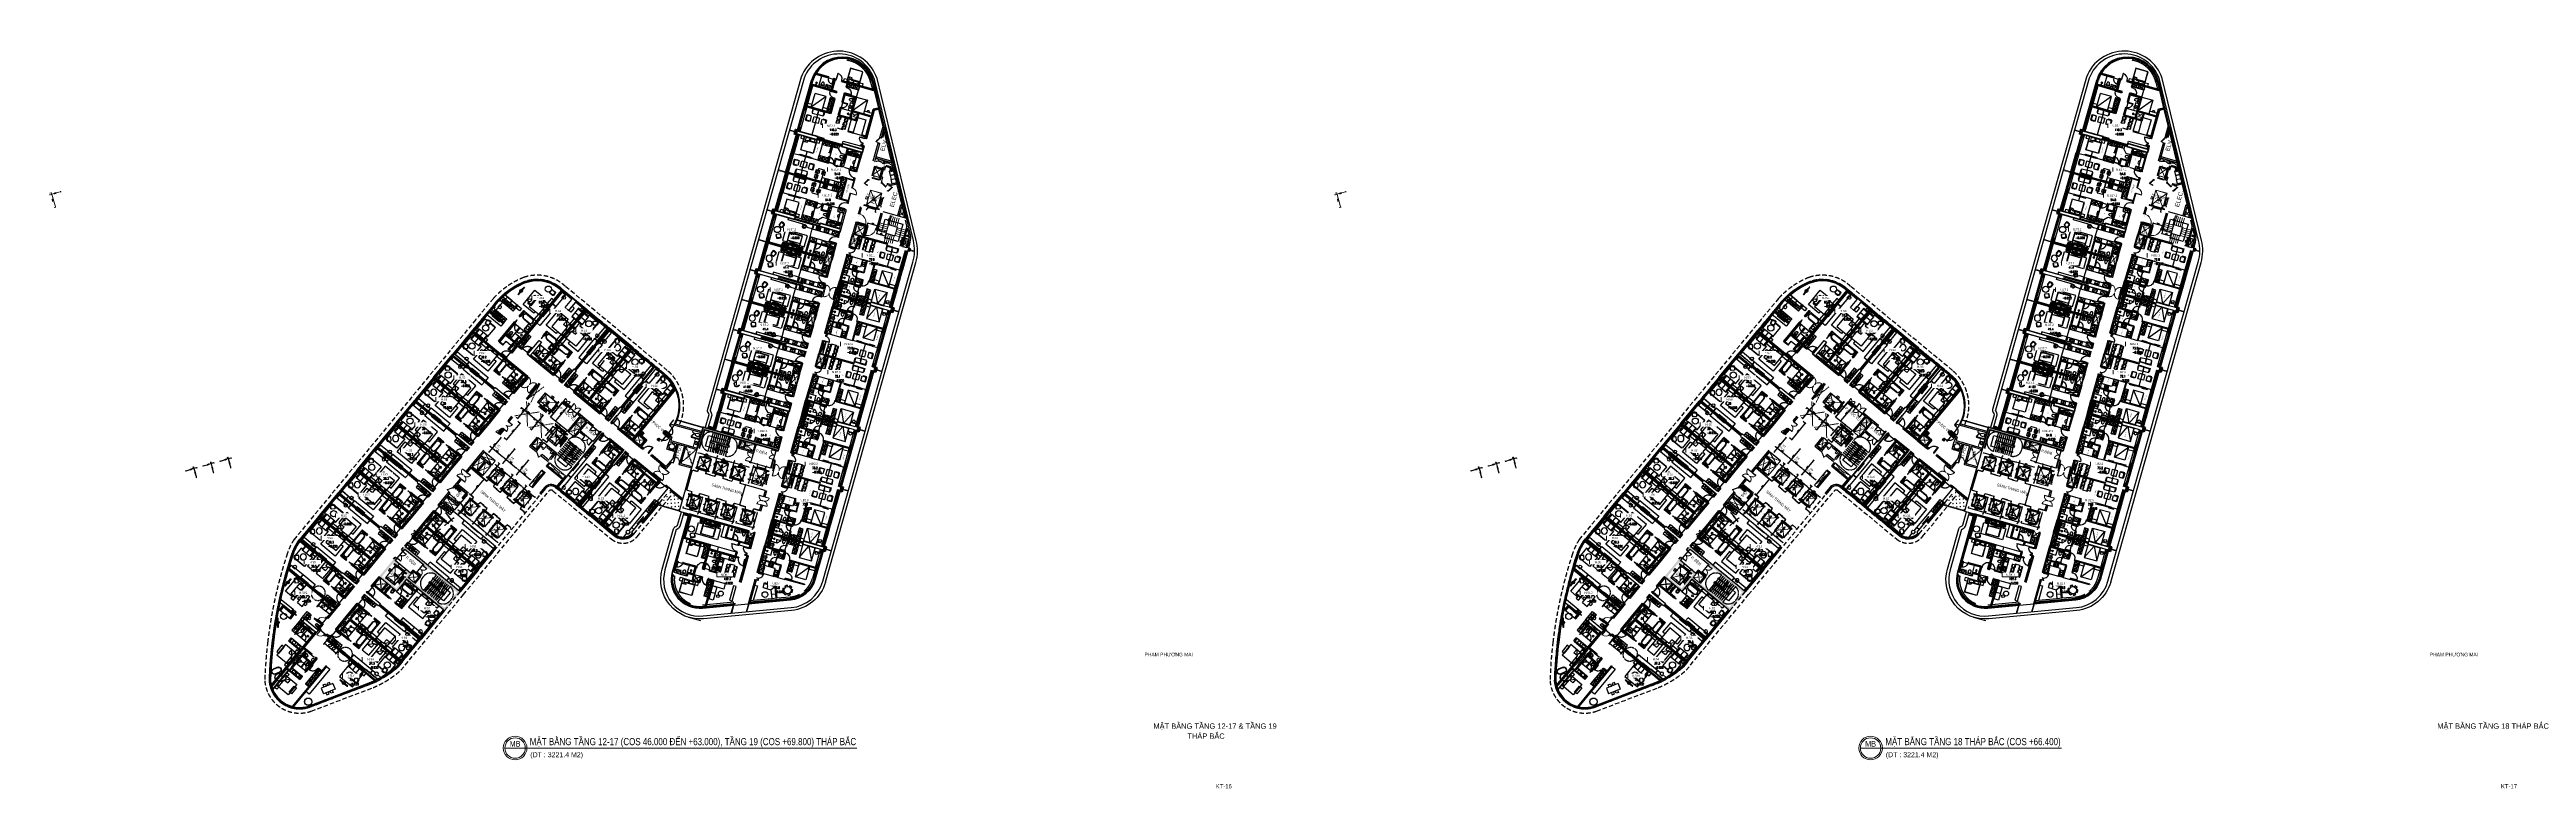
# Model space of a CAD drawing. Header units: millimetres. Extents: x -361669633 to 361256854, y -284153744 to 284385552.
# Drawn here: x -148245 to 198654, y 56545 to 160085 of the extents above; entities that cross this region are included whole.
import ezdxf
from ezdxf.enums import TextEntityAlignment as Align
from ezdxf.xclip import XClip

# ---------------------------------------------------------------- set-up
doc = ezdxf.new("R2010")
doc.units = ezdxf.units.MM
doc.header["$LTSCALE"] = 100
doc.header["$MEASUREMENT"] = 0
doc.header["$XCLIPFRAME"] = 0
doc.set_wipeout_variables(frame=1)
for name, pattern in [('220126_HDN_HBA typical plan$0$HIDDEN', [0.375, 0.25, -0.125]), ('ACAD_ISO03W100', [30, 12, -18]), ('CENTERX2', [4, 2.5, -0.5, 0.5, -0.5]), ('HIDDEN', [0.375, 0.25, -0.125]), ('M-DASHED', [3.75, 2.5, -1.25]), ('PHANTOMX2', [5, 2.5, -0.5, 0.5, -0.5, 0.5, -0.5]), ('SKYVILLA 3-F2$0$17-23F MEA_1BR (Type-2)$0$DOTX2', [12.7, 0, -12.7]), ('TYPICAL 2 +1 BEDROOM FRONT$0$DASHED2', [9.525, 6.35, -3.175]), ('Xref_NT1+NT2_MBDV Cot vach_220729$0$ACAD_ISO02W100', [15, 12, -3]), ('Xref_NT1+NT2_MBDV Cot vach_220729$0$CENTERX2', [4, 2.5, -0.5, 0.5, -0.5]), ('Xref_NT1+NT2_MBDV Cot vach_220729$0$HIDDEN', [0.375, 0.25, -0.125]), ('Xref_NT1+NT2_MBDV Cot vach_220729$0$HIDDEN2', [0.1875, 0.125, -0.0625]), ('Xref_NT1+NT2_MBDV Cot vach_220729$0$PHANTOMX2', [5, 2.5, -0.5, 0.5, -0.5, 0.5, -0.5]), ('Xref_ST_MBDV Cot vach 30.7.2022$0$HIDDEN', [0.375, 0.25, -0.125]), ('Xref_ST_MBDV Cot vach 30.7.2022$0$ST_MBDV Cot vach 220803$0$HIDDEN', [0.375, 0.25, -0.125]), ('Xref_ST_MBDV Cot vach 30.7.2022$0$ST_MBDV Cot vach 220803$0$PHANTOMX2', [5, 2.5, -0.5, 0.5, -0.5, 0.5, -0.5])]:
    doc.linetypes.add(name, pattern=pattern)
for name, color, linetype, lineweight in [('00_duong_QH', 7, 'Continuous', 9), ('A- NOI THAT', 3, 'Continuous', 9), ('A-DOOR', 1, 'Continuous', 9), ('A-NoiThat', 39, 'Continuous', 13), ('bo dat CXCL', 92, 'Continuous', 18), ('CIC36 net manh', 8, 'Continuous', 9), ('CUA', 37, 'Continuous', 13), ('D-building block', 8, 'Continuous', 13), ('HBA-Partition', 4, 'Continuous', 13), ('KT-Chuviet', 255, 'Continuous', 15), ('KT-Ghi chu', 7, 'Continuous', 15), ('KT-Kich thuoc', 159, 'Continuous', 18), ('KT-lomo nuoc', 3, 'HIDDEN', 5), ('KT-Net cat', 1, 'Continuous', 40), ('KT-Net cot', 2, 'Continuous', 50), ('KT-Net cua', 87, 'Continuous', 9), ('KT-Net thay', 7, 'Continuous', 15), ('KT-Net truc', 18, 'Continuous', 15), ('KT-Noi thatwc', 49, 'Continuous', 9), ('NQH-A-FURN-IDEN', 43, 'Continuous', 9), ('Xref_NT1+NT2_MBDV Cot vach_220729$0$CUA', 37, 'Continuous', 13), ('Xref_NT1+NT2_MBDV Cot vach_220729$0$KT-Kich thuoc', 159, 'Continuous', 18), ('Xref_NT1+NT2_MBDV Cot vach_220729$0$KT-Net cot vach', 6, 'Continuous', 50), ('Xref_NT1+NT2_MBDV Cot vach_220729$0$KT-Noi that', 36, 'Continuous', 9), ('Xref_NT1+NT2_MBDV Cot vach_220729$0$SPE-MEP-Fire', 10, 'Continuous', 0), ('Xref_NT1+NT2_MBDV Cot vach_220729$0$SPE-MEP-HVAC', 140, 'Continuous', 0), ('Xref_ST_MBDV Cot vach 30.7.2022$0$ST_MBDV Cot vach 220803$0$KT-Noi that', 36, 'Continuous', 9)]:
    doc.layers.add(name, color=color, linetype=linetype, lineweight=lineweight)
for name, color, linetype in [('1-CAPLANH', 4, 'Continuous'), ('1-Chu thich', 4, 'Continuous'), ('1VinaPVC-Text', 9, 'Continuous'), ('220403_HDN_Penthouse Plan$0$A-_FURN----_E-_N', 251, 'Continuous'), ('A-_ANOT----_H-_N', 8, 'Continuous'), ('A-_FURN----_E-_N', 251, 'Continuous'), ('A-_SANIEQPT_E-_N', 251, 'Continuous'), ('A-ANNO-DIMS', 50, 'Continuous'), ('A-ANNO-ROOM', 50, 'Continuous'), ('A-CORE-OTLN', 160, 'Continuous'), ('A-DRAIN', 251, 'Continuous'), ('A-FLOR-STRS', 1, 'Continuous'), ('A-FLOR-STRS-ARROW', 8, 'Continuous'), ('A-FURNITURE', 251, 'Continuous'), ('A-GLAZ', 135, 'Continuous'), ('A-UNIT', 1, 'Continuous'), ('A-WALL', 11, 'Continuous'), ('A-WALL-FNSH', 11, 'Continuous'), ('A-WALL-PATT', 251, 'Continuous'), ('ccu11-Dim', 8, 'Continuous'), ('dien tich thong thuy', 3, 'Continuous'), ('FURN', 251, 'Continuous'), ('HBA_LINE', 11, 'Continuous'), ('IDEA - dim', 251, 'Continuous'), ('IFF-FURN', 51, 'Continuous'), ('KT-Cua', 36, 'Continuous'), ('KT-Khuat', 9, 'HIDDEN'), ('KT-Net manh', 139, 'Continuous'), ('KT-Noi that', 32, 'Continuous'), ('KT-Tuong', 1, 'Continuous'), ('MEP-00-TEXT', 7, 'Continuous'), ('MEP-E-P-WIRE', 7, 'P'), ('NDT Cap nuoc', 4, 'Continuous'), ('SPE-MEP-E-SLAB OPENING', 6, 'Continuous'), ('SPE-MEP-E-SLAB TEXT', 6, 'Continuous'), ('SPE-MEP-Electric', 210, 'Continuous'), ('TYPICAL 1 BEDROOM$0$A-_DOOR----_E-', 32, 'Continuous'), ('TYPICAL 2 +1 BEDROOM FRONT$0$A-_DOOR----_E-', 32, 'Continuous'), ('x_07 Level 7$0$x-Col Lvl 5$0$A-ELEV-13FINE', 8, 'Continuous'), ('Xref_NT1+NT2_MBDV Cot vach_220729$0$A-FLOR-STRS-ARROW', 8, 'Continuous'), ('Xref_NT1+NT2_MBDV Cot vach_220729$0$A-FURNITURE', 253, 'Continuous'), ('Xref_NT1+NT2_MBDV Cot vach_220729$0$ccu12-Hatch', 250, 'Continuous'), ('Xref_NT1+NT2_MBDV Cot vach_220729$0$ccu12-Thay', 7, 'Continuous'), ('Xref_NT1+NT2_MBDV Cot vach_220729$0$KC-Betong', 6, 'Continuous'), ('Xref_NT1+NT2_MBDV Cot vach_220729$0$KT-Khuat', 9, 'Xref_NT1+NT2_MBDV Cot vach_220729$0$HIDDEN'), ('Xref_NT1+NT2_MBDV Cot vach_220729$0$KT-Net manh', 139, 'Continuous'), ('Xref_NT1+NT2_MBDV Cot vach_220729$0$KT-Text', 7, 'Continuous'), ('Xref_NT1+NT2_MBDV Cot vach_220729$0$KT-Thay', 7, 'Continuous'), ('Xref_NT1+NT2_MBDV Cot vach_220729$0$KT-Tuong', 1, 'Continuous'), ('Xref_NT1+NT2_MBDV Cot vach_220729$0$SPE-MEP-Updated-22 07 22', 7, 'Continuous'), ('Xref_ST_MBDV Cot vach 30.7.2022$0$KT-Khuat', 9, 'Xref_ST_MBDV Cot vach 30.7.2022$0$HIDDEN'), ('Xref_ST_MBDV Cot vach 30.7.2022$0$KT-Text', 7, 'Continuous'), ('Xref_ST_MBDV Cot vach 30.7.2022$0$KT-Thay', 7, 'Continuous'), ('Xref_ST_MBDV Cot vach 30.7.2022$0$ST_MBDV Cot vach 220803$0$KT-Net manh', 139, 'Continuous'), ('Xref_ST_MBDV Cot vach 30.7.2022$0$ST_MBDV Cot vach 220803$0$KT-Text', 7, 'Continuous'), ('Xref_ST_MBDV Cot vach 30.7.2022$0$ST_MBDV Cot vach 220803$0$Xref_ST_MBDV Cot vach 30.7.2022$0$KT-Tuong', 1, 'Continuous')]:
    doc.layers.add(name, color=color, linetype=linetype)
doc.layers.add('A-COLUMN UPDATE', color=7, linetype='Continuous', true_color=0xff1f1f)
doc.layers.add('A-COLUMN-OPTION 2', color=7, linetype='Continuous', true_color=0x2644ed)
doc.styles.add('220126_HDN_HBA typical plan$0$211210_HDN_HBA_TYPICAL PLAN CORE OPT 1$0$HBA-Text', font='GOTHIC.TTF')
doc.styles.add('51KHUNG TEN$0$khung ten A1$1$Standard', font='', dxfattribs={"width": 0.9})
doc.styles.add('Arial', font='arial.ttf', dxfattribs={"width": 0.7})
doc.styles.add('DIM', font='vnsimli.shx', dxfattribs={"width": 0.7})
doc.styles.add('font unicode ccu', font='arial.ttf')
doc.styles.add('ROMANS', font='ROMANS.SHX')
doc.styles.get("Standard").update_dxf_attribs({"font": 'arial.ttf'})
doc.styles.add('Tahoma', font='tahoma.ttf')
doc.styles.add('Xref_NT1+NT2_MBDV Cot vach_220729$0$Arial', font='arial.ttf', dxfattribs={"width": 0.7})
doc.styles.add('Xref_NT1+NT2_MBDV Cot vach_220729$0$DIM', font='vnsimli.shx', dxfattribs={"width": 0.7})
doc.styles.add('Xref_NT1+NT2_MBDV Cot vach_220729$0$ROMANS', font='ROMANS.SHX')
doc.styles.add('Xref_NT1+NT2_MBDV Cot vach_220729$0$Standard', font='arial.ttf')
doc.styles.add('Xref_NT1+NT2_MBDV Cot vach_220729$0$xref.N.Cot vach tang N2$0$DIM', font='vnsimli.shx', dxfattribs={"width": 0.7})
doc.styles.add('Xref_ST_MBDV Cot vach 30.7.2022$0$Arial', font='arial.ttf', dxfattribs={"width": 0.7})
doc.styles.add('Xref_ST_MBDV Cot vach 30.7.2022$0$ST_MBDV Cot vach 220803$0$Arial', font='arial.ttf', dxfattribs={"width": 0.7})
doc.styles.add('Xref_ST_MBDV Cot vach 30.7.2022$0$ST_MBDV Cot vach 220803$0$DIM', font='vnsimli.shx', dxfattribs={"width": 0.7})
doc.styles.get('51KHUNG TEN$0$khung ten A1$1$Standard').set_extended_font_data('.VnArialH')
doc.linetypes.add('P', pattern='A,10,-2.5,["P",Standard,S=1.8,R=0,X=-0.8,Y=-0.77],-2.5', length=15)
doc.dimstyles.new('CCU 1-100 A1', dxfattribs={"dimscale": 100, "dimtxt": 2.2, "dimasz": 1, "dimexe": 1, "dimexo": 0, "dimgap": 1, "dimtad": 1, "dimdec": 0, "dimdsep": 46, "dimtxsty": 'DIM', "dimblk1": 'ARCHTICK', "dimblk2": 'ARCHTICK', "dimsah": 1, "dimcen": 0, "dimdle": 1, "dimclrd": 256, "dimclre": 256, "dimclrt": 31, "dimadec": 0, "dimazin": 0, "dimtfac": 1, "dimtdec": 0, "dimtix": 1, "dimtmove": 2, "dimatfit": 3, "dimldrblk": 'ARCHTICK', "dimfxl": 8, "dimtolj": 1, "dimarcsym": 0})
doc.dimstyles.new('Xref_NT1+NT2_MBDV Cot vach_220729$0$CCU 1-100 A1', dxfattribs={"dimscale": 100, "dimtxt": 2.2, "dimasz": 1, "dimexe": 1, "dimexo": 0, "dimgap": 1, "dimtad": 1, "dimdec": 0, "dimdsep": 46, "dimtxsty": 'Xref_NT1+NT2_MBDV Cot vach_220729$0$DIM', "dimblk1": 'Xref_NT1+NT2_MBDV Cot vach_220729$0$_ARCHTICK', "dimblk2": 'Xref_NT1+NT2_MBDV Cot vach_220729$0$_ARCHTICK', "dimsah": 1, "dimcen": 0, "dimdle": 1, "dimclrd": 256, "dimclre": 256, "dimclrt": 31, "dimadec": 0, "dimazin": 0, "dimtfac": 1, "dimtdec": 0, "dimtix": 1, "dimtmove": 2, "dimatfit": 3, "dimldrblk": 'Xref_NT1+NT2_MBDV Cot vach_220729$0$_ARCHTICK', "dimfxl": 8, "dimtolj": 1, "dimarcsym": 0})
doc.dimstyles.new('Xref_NT1+NT2_MBDV Cot vach_220729$0$xref.N.Cot vach tang N2$0$CCU 1-100 A1', dxfattribs={"dimscale": 100, "dimtxt": 2.2, "dimasz": 1, "dimexe": 1, "dimexo": 0, "dimgap": 1, "dimtad": 1, "dimdec": 0, "dimdsep": 46, "dimtxsty": 'Xref_NT1+NT2_MBDV Cot vach_220729$0$xref.N.Cot vach tang N2$0$DIM', "dimblk1": 'Xref_NT1+NT2_MBDV Cot vach_220729$0$xref.N.Cot vach tang N2$0$_ARCHTICK', "dimblk2": 'Xref_NT1+NT2_MBDV Cot vach_220729$0$xref.N.Cot vach tang N2$0$_ARCHTICK', "dimsah": 1, "dimcen": 0, "dimdle": 1, "dimclrd": 256, "dimclre": 256, "dimclrt": 31, "dimadec": 0, "dimazin": 0, "dimtfac": 1, "dimtdec": 0, "dimtix": 1, "dimtmove": 2, "dimatfit": 3, "dimldrblk": 'Xref_NT1+NT2_MBDV Cot vach_220729$0$xref.N.Cot vach tang N2$0$_ARCHTICK', "dimfxl": 8, "dimtolj": 1, "dimarcsym": 0})
doc.dimstyles.new('Xref_ST_MBDV Cot vach 30.7.2022$0$ST_MBDV Cot vach 220803$0$CCU 1-100 A1', dxfattribs={"dimscale": 100, "dimtxt": 2.2, "dimasz": 1, "dimexe": 1, "dimexo": 0, "dimgap": 1, "dimtad": 1, "dimdec": 0, "dimdsep": 46, "dimtxsty": 'Xref_ST_MBDV Cot vach 30.7.2022$0$ST_MBDV Cot vach 220803$0$DIM', "dimblk1": 'Xref_ST_MBDV Cot vach 30.7.2022$0$ST_MBDV Cot vach 220803$0$_ARCHTICK', "dimblk2": 'Xref_ST_MBDV Cot vach 30.7.2022$0$ST_MBDV Cot vach 220803$0$_ARCHTICK', "dimsah": 1, "dimcen": 0, "dimdle": 1, "dimclrd": 256, "dimclre": 256, "dimclrt": 31, "dimadec": 0, "dimazin": 0, "dimtfac": 1, "dimtdec": 0, "dimtix": 1, "dimtmove": 2, "dimatfit": 3, "dimldrblk": 'Xref_ST_MBDV Cot vach 30.7.2022$0$ST_MBDV Cot vach 220803$0$_ARCHTICK', "dimfxl": 8, "dimtolj": 1, "dimarcsym": 0})
pattern_1 = [(45, (0, 0), (-11.2253, 11.2253), [])]

# ---------------------------------------------------------------- blocks, each defined once
blk = doc.blocks.new('*U155')
for p, q in [((-1260, 525), (-1300, 525)), ((-1260, 100), (-1300, 100)), ((-1280, 100), (-1280, 525)), ((-90, 525), (-50, 525)), ((-90, 100), (-50, 100)), ((-70, 100), (-70, 525))]:
    blk.add_line(p, q)
for points in [[(-1350, -150), (-1290, -150), (-1290, -40), (-1300, -40), (-1300, 0), (-1350, 0)], [(-1300, 0), (-1260, 0), (-1260, 625), (-1300, 625)], [(-50, 0), (-90, 0), (-90, 625), (-50, 625)], [(0, -150), (-60, -150), (-60, -40), (-50, -40), (-50, 0), (0, 0)]]:
    blk.add_lwpolyline(points, close=True)
at = {"linetype": 'Xref_NT1+NT2_MBDV Cot vach_220729$0$HIDDEN2'}
for centre, start, end in [((-1300, 0), 0, 89.99996), ((-50, 0), 90.00004, 180)]:
    blk.add_arc(centre, 625, start, end, dxfattribs=at)
blk = doc.blocks.new('Xref_NT1+NT2_MBDV Cot vach_220729$0$A$C6F5A0866')
at = {"layer": 'Xref_NT1+NT2_MBDV Cot vach_220729$0$ccu12-Hatch', "ltscale": 0.5}
h = blk.add_hatch(dxfattribs=at)
h.set_pattern_fill('1BETONG2-BOP', color=256, scale=50, angle=-9.22123, pattern_type=2)
h.set_pattern_definition([(40.778773, (-344030.4, 1051586.25), (348.967585, -88.43995), [37.5, -412.5]), (345.778773, (-344030.4, 1051586.25), (-8.2109, 382.353), [30, -330]), (91.230173, (-344001.3, 1051578.88), (340.75691, 293.91278), [31.8701, -350.57106]), (36.962973, (-344014.37, 1051684.96), (513.46257, -167.20103), [56.25, -618.75]), (87.414373, (-343971.6, 1051671), (539.3417, 405.87626), [47.80514, -525.8565]), (341.962973, (-344014.37, 1051684.96), (539.34137, 405.87668), [45, -495]), (11.778773, (-343969.02, 1051652.27), (262.33739, -246.534165), [37.5, -412.5]), (216.778773, (-343969.02, 1051652.27), (302.31138, -234.24147), [30, -330]), (62.230173, (-343947.16, 1051631.72), (440.52446, 91.85968), [31.8701, -350.57106]), (58.278773, (-344030.4, 1051586.25), (-53.364341, 157.777667), [0, -326, 0, -335, 0, -331.25]), (355.278773, (-344030.4, 1051586.25), (170.29976, 164.8925), [0, -191, 0, -318.5, 0, -126.25]), (318.278773, (-344140.45, 1051604.12), (261.654741, -53.903389), [0, -125, 0, -390, 0, -517.5]), (308.278773, (-344189.8, 1051612.13), (295.845573, 2.678777), [0, -162.5, 0, -259, 0, -367.5]), (305.778773, (-344030.4, 1051586.25), (172.3971, 124.239646), []), (305.778773, (-344020.58, 1051646.7), (172.3971, 124.239646), [])])
h.paths.add_polyline_path([(3150, 11325), (6200, 11325), (6200, 325), (5800, 325), (5800, 625), (5900, 625), (5900, 11025), (3150, 11025)])
h.paths.add_polyline_path([(4450, 325), (3250, 325), (3250, 625), (4450, 625)])
at = {"layer": 'Xref_NT1+NT2_MBDV Cot vach_220729$0$KT-Net manh'}
h = blk.add_hatch(color=256, dxfattribs=at)
edge = h.paths.add_edge_path(flags=0)
edge.add_arc((3725, 7205), 100, 360, 720)
h = blk.add_hatch(color=256, dxfattribs=at)
edge = h.paths.add_edge_path(flags=0)
edge.add_arc((3725, 7205), 100, 360, 720)
blk.add_hatch(color=256, dxfattribs=at).paths.add_polyline_path([(3694, 7110), (3756, 7110), (3806, 7146), (3825, 7205), (3806, 7264), (3756, 7300), (3694, 7300), (3644, 7264), (3625, 7205), (3644, 7146)], flags=0)
blk.add_hatch(color=256, dxfattribs=at).paths.add_polyline_path([(3694, 7110), (3756, 7110), (3806, 7146), (3825, 7205), (3806, 7264), (3756, 7300), (3694, 7300), (3644, 7264), (3625, 7205), (3644, 7146)], flags=0)
at = {"layer": 'Defpoints'}
blk.add_lwpolyline([(3250, 3525), (5900, 3525), (5900, 625), (3250, 625)], close=True, dxfattribs=at)
at = {"layer": 'Xref_NT1+NT2_MBDV Cot vach_220729$0$A-FLOR-STRS-ARROW', "elevation": 0}
for points in [[(3150, 8886), (3627, 9004), (3648, 9138), (3749, 8899), (3767, 9035), (4425, 9177)], [(3150, 8605), (3627, 8723), (3648, 8857), (3749, 8618), (3767, 8755), (4425, 8896)]]:
    blk.add_lwpolyline(points, dxfattribs=at)
at = {"layer": 'Xref_NT1+NT2_MBDV Cot vach_220729$0$KT-Khuat', "linetype": 'Xref_NT1+NT2_MBDV Cot vach_220729$0$HIDDEN', "ltscale": 5}
for p, q in [((4850, 3675), (5900, 5675)), ((4850, 5675), (5900, 3675))]:
    blk.add_line(p, q, dxfattribs=at)
at = {"layer": 'Xref_NT1+NT2_MBDV Cot vach_220729$0$KT-Net cot vach'}
for p, q in [((4450, 625), (4450, 325)), ((5800, 625), (5800, 325))]:
    blk.add_line(p, q, dxfattribs=at)
for points in [[(3150, 11325), (6200, 11325), (6200, 325), (5800, 325)], [(3150, 11025), (5900, 11025), (5900, 625), (5800, 625)], [(4450, 625), (3250, 625)], [(4450, 325), (3250, 325)]]:
    blk.add_lwpolyline(points, dxfattribs=at)
at = {"layer": 'Xref_NT1+NT2_MBDV Cot vach_220729$0$KT-Net manh'}
blk.add_line((3644, 7264, 0), (3625, 7205, 0), dxfattribs=at)
blk.add_line((3644, 7264, 0), (3625, 7205, 0), dxfattribs=at)
at = {"layer": 'Xref_NT1+NT2_MBDV Cot vach_220729$0$KT-Net manh', "linetype": 'Xref_NT1+NT2_MBDV Cot vach_220729$0$HIDDEN'}
blk.add_lwpolyline([(3150, 9725, -0.4141313), (4400, 10975), (4650, 10975, -0.4141313), (5900, 9725, -1.0000292)], format="xyb", dxfattribs=at)
at = {"layer": 'Xref_NT1+NT2_MBDV Cot vach_220729$0$KT-Net manh', "elevation": 0}
for points in [[(4375, 8334), (3725, 8605), (3150, 8355)], [(3725, 8956), (3725, 9605), (3725, 9705), (3725, 10280), (5275, 10280), (5275, 7205)], [(3725, 7205), (3725, 8675)], [(5900, 7485), (5275, 7205), (4675, 7485)]]:
    blk.add_lwpolyline(points, dxfattribs=at)
at = {"layer": 'Xref_NT1+NT2_MBDV Cot vach_220729$0$KT-Net manh', "linetype": 'Xref_NT1+NT2_MBDV Cot vach_220729$0$HIDDEN', "elevation": 0}
blk.add_lwpolyline([(3150, 7205, 0.4141313), (4400, 5955), (4650, 5955, 0.4141313), (5900, 7205, 1.0000292)], format="xyb", dxfattribs=at)
at = {"layer": 'Xref_NT1+NT2_MBDV Cot vach_220729$0$KT-Net manh'}
blk.add_lwpolyline([(3300, 2632), (3250, 2632)], dxfattribs=at)
blk.add_circle((3725, 7205, 0), 100, dxfattribs=at)
blk.add_circle((3725, 7205, 0), 100, dxfattribs=at)
at = {"layer": 'Xref_NT1+NT2_MBDV Cot vach_220729$0$KT-Thay', "extrusion": (1.28361e-08, 3.72499e-11, 1)}
for p, q in [((3150, 9725), (4375, 9725, 0)), ((3150, 9445, 0), (4375, 9445, 0)), ((3150, 9165, 0), (4375, 9165, 0)), ((3150, 8605, 0), (4375, 8605, 0)), ((3150, 8325, 0), (4375, 8325, 0)), ((3150, 8045, 0), (4375, 8045, 0)), ((3150, 7765, 0), (4375, 7765, 0)), ((3150, 7485, 0), (4375, 7485, 0)), ((3150, 7205, 0), (4375, 7205, 0)), ((4675, 9725, 0), (5900, 9725)), ((4675, 9445, 0), (5900, 9445, 0)), ((4675, 9165, 0), (5900, 9165, 0)), ((4675, 8885, 0), (5900, 8885, 0)), ((4675, 8605, 0), (5900, 8605, 0)), ((4675, 8325, 0), (5900, 8325, 0)), ((4675, 8045, 0), (5900, 8045, 0)), ((4675, 7765, 0), (5900, 7765, 0)), ((4675, 7485, 0), (5900, 7485, 0)), ((4675, 7205, 0), (5900, 7205, 0))]:
    blk.add_line(p, q, dxfattribs=at)
at = {"layer": 'Xref_NT1+NT2_MBDV Cot vach_220729$0$KT-Thay'}
blk.add_line((4625, 7205, 0), (4425, 7205, 0), dxfattribs=at)
at = {"layer": 'Xref_NT1+NT2_MBDV Cot vach_220729$0$KT-Thay', "elevation": 0}
for points in [[(4375, 9166), (4375, 9775), (4675, 9775), (4675, 7105), (4375, 7105), (4375, 8885)], [(4425, 9177), (4425, 9725), (4625, 9725), (4625, 7155), (4425, 7155), (4425, 8896)]]:
    blk.add_lwpolyline(points, dxfattribs=at)
at = {"layer": 'Xref_NT1+NT2_MBDV Cot vach_220729$0$KT-Tuong'}
for p, q in [((5900, 5825), (4700, 5825)), ((5900, 5675), (4850, 5675)), ((4850, 3675), (4850, 5675)), ((5900, 3675), (4850, 3675))]:
    blk.add_line(p, q, dxfattribs=at)
at = {"layer": 'Xref_NT1+NT2_MBDV Cot vach_220729$0$KT-Tuong', "color": 7}
for p, q in [((5900, 5125), (4850, 5125)), ((5900, 5025), (4850, 5025))]:
    blk.add_line(p, q, dxfattribs=at)
at = {"layer": 'Xref_NT1+NT2_MBDV Cot vach_220729$0$KT-Tuong'}
for points in [[(3150, 3525), (3250, 3525), (3250, 3725), (3150, 3725)], [(5900, 3525), (4600, 3525), (4600, 3725), (4700, 3725), (4700, 5825)]]:
    blk.add_lwpolyline(points, dxfattribs=at)
at = {"layer": 'Xref_NT1+NT2_MBDV Cot vach_220729$0$CUA', "xscale": -0.9999999999999994, "rotation": 359.9999999999839}
blk.add_blockref('*U155', (3250, 3725), dxfattribs=at)
at = {"layer": 'Xref_NT1+NT2_MBDV Cot vach_220729$0$CUA'}
blk.add_blockref('*U155', (5800, 625), dxfattribs=at)
at = {"layer": 'Xref_NT1+NT2_MBDV Cot vach_220729$0$KT-Text', "extrusion": (-8.16706e-08, 6.125e-10, 1), "style": 'Xref_NT1+NT2_MBDV Cot vach_220729$0$Arial', "oblique": 360, "width": 0.7}
blk.add_text('P.ĐỆM', height=400, rotation=269.77877, dxfattribs=at).set_placement((4848, 2500, 0), align=Align.CENTER)
blk = doc.blocks.new('*U149')
for p, q in [((-1260, -100), (-1300, -100)), ((-1260, -525), (-1300, -525)), ((-1280, -100), (-1280, -525)), ((-90, -100), (-50, -100)), ((-90, -525), (-50, -525)), ((-70, -100), (-70, -525))]:
    blk.add_line(p, q)
for points in [[(-1350, 100), (-1290, 100), (-1290, 40), (-1300, 40), (-1300, 0), (-1350, 0)], [(-1300, 0), (-1260, 0), (-1260, -625), (-1300, -625)], [(-50, 0), (-90, 0), (-90, -625), (-50, -625)], [(0, 100), (-60, 100), (-60, 40), (-50, 40), (-50, 0), (0, 0)]]:
    blk.add_lwpolyline(points, close=True)
at = {"linetype": 'Xref_NT1+NT2_MBDV Cot vach_220729$0$HIDDEN2'}
for centre, start, end in [((-1300, 0), 270.00004, 0), ((-50, 0), 180, 269.99996)]:
    blk.add_arc(centre, 625, start, end, dxfattribs=at)
blk = doc.blocks.new('Xref_NT1+NT2_MBDV Cot vach_220729$0$xref.N.Cot vach tang N2$0$_Open90')
at = {"color": 0, "linetype": 'ByBlock', "lineweight": -2}
for p, q in [((0, 0), (-1, 0)), ((-0.5, 0.5), (0, 0)), ((0, 0), (-0.5, -0.5))]:
    blk.add_line(p, q, dxfattribs=at)
blk = doc.blocks.new('*D145')
at = {"layer": 'Defpoints', "color": 0, "transparency": 16777216}
for p in [(-424, -515), (-353, -515, 0), (-353, -2115, 0)]:
    blk.add_point(p, dxfattribs=at)
at = {"layer": 'Xref_NT1+NT2_MBDV Cot vach_220729$0$KT-Noi that', "color": 5, "transparency": 16777216}
for p, q in [((-353, -515), (-474, -515)), ((-353, -2115), (-474, -2115)), ((-424, -565), (-424, -1155)), ((-424, -2065), (-424, -1512))]:
    blk.add_line(p, q, dxfattribs=at)
at = {"layer": 'Xref_NT1+NT2_MBDV Cot vach_220729$0$KT-Noi that', "color": 5, "transparency": 16777216, "xscale": 50, "yscale": 50, "zscale": 50}
for p, rotation in [((-424, -515), 90), ((-424, -2115), 270)]:
    blk.add_blockref('Xref_NT1+NT2_MBDV Cot vach_220729$0$xref.N.Cot vach tang N2$0$_Open90', p, dxfattribs=dict(at, rotation=rotation))
at = {"layer": 'Xref_NT1+NT2_MBDV Cot vach_220729$0$KT-Noi that', "color": 5, "transparency": 16777216, "insert": (-424, -1333), "char_height": 110, "attachment_point": 5, "rotation": 90, "style": 'Xref_NT1+NT2_MBDV Cot vach_220729$0$xref.N.Cot vach tang N2$0$DIM'}
blk.add_mtext('\\A1;1600', dxfattribs=at)
blk = doc.blocks.new('Xref_NT1+NT2_MBDV Cot vach_220729$0$xref.N.Cot vach tang N2$0$_ARCHTICK')
at = {"color": 0, "linetype": 'ByBlock', "const_width": 0.15}
blk.add_lwpolyline([(-0.5, -0.5), (0.5, 0.5)], dxfattribs=at)
blk = doc.blocks.new('*D146')
at = {"layer": 'Defpoints', "color": 0, "transparency": 16777216}
for p in [(-2310, -615), (-2310, -827), (-210, -615)]:
    blk.add_point(p, dxfattribs=at)
at = {"layer": 'Xref_NT1+NT2_MBDV Cot vach_220729$0$KT-Noi that', "color": 5, "transparency": 16777216}
for p, q in [((-2310, -615), (-2310, -877)), ((-260, -827), (-2260, -827)), ((-210, -615), (-210, -877))]:
    blk.add_line(p, q, dxfattribs=at)
at = {"layer": 'Xref_NT1+NT2_MBDV Cot vach_220729$0$KT-Noi that', "color": 5, "transparency": 16777216, "xscale": 50, "yscale": 50, "zscale": 50, "rotation": 180}
blk.add_blockref('Xref_NT1+NT2_MBDV Cot vach_220729$0$xref.N.Cot vach tang N2$0$_Open90', (-2310, -827), dxfattribs=at)
at = {"layer": 'Xref_NT1+NT2_MBDV Cot vach_220729$0$KT-Noi that', "color": 5, "transparency": 16777216, "xscale": 50, "yscale": 50, "zscale": 50}
blk.add_blockref('Xref_NT1+NT2_MBDV Cot vach_220729$0$xref.N.Cot vach tang N2$0$_Open90', (-210, -827), dxfattribs=at)
at = {"layer": 'Xref_NT1+NT2_MBDV Cot vach_220729$0$KT-Noi that', "color": 5, "transparency": 16777216, "insert": (-1260, -722), "char_height": 110, "attachment_point": 5, "style": 'Xref_NT1+NT2_MBDV Cot vach_220729$0$xref.N.Cot vach tang N2$0$DIM'}
blk.add_mtext('\\A1;2100', dxfattribs=at)
blk = doc.blocks.new('*U147')
for p, q in [((-1260, 525), (-1300, 525)), ((-1260, 100), (-1300, 100)), ((-1280, 100), (-1280, 525)), ((-90, 525), (-50, 525)), ((-90, 100), (-50, 100)), ((-70, 100), (-70, 525))]:
    blk.add_line(p, q)
for points in [[(-1350, -100), (-1290, -100), (-1290, -40), (-1300, -40), (-1300, 0), (-1350, 0)], [(-1300, 0), (-1260, 0), (-1260, 625), (-1300, 625)], [(-50, 0), (-90, 0), (-90, 625), (-50, 625)], [(0, -100), (-60, -100), (-60, -40), (-50, -40), (-50, 0), (0, 0)]]:
    blk.add_lwpolyline(points, close=True)
at = {"linetype": 'Xref_NT1+NT2_MBDV Cot vach_220729$0$HIDDEN2'}
for centre, start, end in [((-1300, 0), 0, 89.99996), ((-50, 0), 90.00004, 180)]:
    blk.add_arc(centre, 625, start, end, dxfattribs=at)
blk = doc.blocks.new('*U148')
blk.add_line((147, 33), (666, 333))
for points in [[(0, -100), (60, -100), (60, -40), (50, -40), (50, 0), (0, 0)], [(50, 0), (743, 400), (763, 365), (70, -35)], [(137, 50), (157, 15), (676, 315), (656, 350)], [(900, -100), (840, -100), (840, -40), (850, -40), (850, 0), (900, 0)]]:
    blk.add_lwpolyline(points, close=True)
at = {"linetype": 'Xref_NT1+NT2_MBDV Cot vach_220729$0$HIDDEN'}
blk.add_arc((50, 0), 800, 0, 35.04953, dxfattribs=at)
blk = doc.blocks.new('Xref_NT1+NT2_MBDV Cot vach_220729$0$Fire cabinet 700x350')
at = {"layer": 'Xref_NT1+NT2_MBDV Cot vach_220729$0$SPE-MEP-Fire'}
h = blk.add_hatch(dxfattribs=at)
h.set_pattern_fill('ANSI31', color=256, scale=5)
h.set_pattern_definition(pattern_1)
edge = h.paths.add_edge_path()
edge.add_line((350, 350), (-350, 0))
edge.add_line((-350, 0), (-350, 350))
edge.add_line((-350, 350), (350, 350))
for p, q in [((-350, 350), (-350, 700)), ((350, 350), (350, 700))]:
    blk.add_line(p, q, dxfattribs=at)
blk.add_lwpolyline([(350, 350), (-350, 350), (-350, 0), (350, 0)], close=True, dxfattribs=at)
blk.add_lwpolyline([(350, 350), (-350, 0), (-350, 350), (350, 350)], dxfattribs=at)
for centre, start, end in [((-619, 81), 23.50152, 66.49848), ((619, 81), 113.50152, 156.49848)]:
    blk.add_arc(centre, 675, start, end, dxfattribs=at)
at = {"color": 1, "style": 'Xref_NT1+NT2_MBDV Cot vach_220729$0$Standard', "width": 0.7}
blk.add_text('FIRE CABINET', height=50, dxfattribs=at).set_placement((-124, 25))
blk = doc.blocks.new('Xref_NT1+NT2_MBDV Cot vach_220729$0$Fire cabinet 800x250')
at = {"layer": 'Xref_NT1+NT2_MBDV Cot vach_220729$0$SPE-MEP-Fire'}
h = blk.add_hatch(dxfattribs=at)
h.set_pattern_fill('ANSI31', color=256, scale=5)
h.set_pattern_definition(pattern_1)
edge = h.paths.add_edge_path()
edge.add_line((400, 250), (-400, 0))
edge.add_line((-400, 0), (-400, 250))
edge.add_line((-400, 250), (400, 250))
for p, q in [((-400, 250), (-400, 650)), ((400, 250), (400, 650))]:
    blk.add_line(p, q, dxfattribs=at)
blk.add_lwpolyline([(400, 250), (-400, 250), (-400, 0), (400, 0)], close=True, dxfattribs=at)
blk.add_lwpolyline([(400, 250), (-400, 0), (-400, 250), (400, 250)], dxfattribs=at)
for centre, start, end in [((-378, 272), 356.67183, 93.32817), ((378, 272), 86.67183, 183.32817)]:
    blk.add_arc(centre, 379, start, end, dxfattribs=at)
at = {"color": 1, "style": 'Xref_NT1+NT2_MBDV Cot vach_220729$0$Standard', "width": 0.7}
blk.add_text('FIRE CABINET', height=50, dxfattribs=at).set_placement((25, 25))
blk = doc.blocks.new('Xref_NT1+NT2_MBDV Cot vach_220729$0$A$C6E542AA1')
at = {"layer": 'Xref_NT1+NT2_MBDV Cot vach_220729$0$SPE-MEP-Fire', "extrusion": (2.21414e-17, 3.5132e-05, 1)}
h = blk.add_hatch(dxfattribs=at)
h.set_pattern_fill('ANSI31', color=256, scale=5)
h.set_pattern_definition([(45, (0, 0), (-11.2253, 11.2253), [])])
edge = h.paths.add_edge_path()
edge.add_line((400, 250), (-400, 0))
edge.add_line((-400, 0), (-400, 250))
edge.add_line((-400, 250), (400, 250))
at = {"layer": 'Xref_NT1+NT2_MBDV Cot vach_220729$0$SPE-MEP-Fire', "extrusion": (2.22126e-17, 3.5132e-05, 1)}
blk.add_line((-400, 250, 0), (-400, 578, 0), dxfattribs=at)
blk.add_lwpolyline([(400, 250), (-400, 250), (-400, 0), (400, 0)], close=True, dxfattribs=at)
blk.add_lwpolyline([(400, 250), (-400, 0), (-400, 250), (400, 250)], dxfattribs=at)
blk.add_arc((-1028, -2088, 0), 2739, 58.58808, 76.74231, dxfattribs=at)
at = {"color": 1, "extrusion": (2.22126e-17, 3.5132e-05, 1), "style": 'Xref_NT1+NT2_MBDV Cot vach_220729$0$Standard', "width": 0.7}
blk.add_text('FIRE HOSEREEL', height=50, dxfattribs=at).set_placement((-29, 25))
blk = doc.blocks.new('*D211')
at = {"layer": 'Defpoints', "color": 5, "transparency": 16777216}
for p, q in [((-77480, 108085), (-77342, 107971)), ((-77349, 108041), (-75661, 110085)), ((-75729, 110205), (-75591, 110091))]:
    blk.add_line(p, q, dxfattribs=at)
at = {"layer": 'Defpoints', "color": 0, "transparency": 16777216}
for p in [(-77480, 108085), (-75729, 110205), (-75629, 110123)]:
    blk.add_point(p, dxfattribs=at)
at = {"layer": 'Defpoints', "color": 5, "transparency": 16777216, "xscale": 50, "yscale": 50, "zscale": 50}
for p, rotation in [((-77380, 108003), 230.4488266885636), ((-75629, 110123), 50.44882668856363)]:
    blk.add_blockref('Xref_NT1+NT2_MBDV Cot vach_220729$0$xref.N.Cot vach tang N2$0$_Open90', p, dxfattribs=dict(at, rotation=rotation))
at = {"layer": 'Defpoints', "color": 5, "transparency": 16777216, "insert": (-76586, 109130), "char_height": 110, "attachment_point": 5, "rotation": 50.44883, "style": 'Xref_NT1+NT2_MBDV Cot vach_220729$0$xref.N.Cot vach tang N2$0$DIM'}
blk.add_mtext('\\A1;2750', dxfattribs=at)
blk = doc.blocks.new('*D212')
at = {"layer": 'Defpoints', "color": 5, "transparency": 16777216}
for p, q in [((-78791, 105948), (-77662, 107315)), ((-77655, 107245), (-75727, 105653)), ((-76722, 104370), (-75657, 105660))]:
    blk.add_line(p, q, dxfattribs=at)
at = {"layer": 'Defpoints', "color": 0, "transparency": 16777216}
for p in [(-78791, 105948), (-76722, 104370), (-75689, 105621)]:
    blk.add_point(p, dxfattribs=at)
at = {"layer": 'Defpoints', "color": 5, "transparency": 16777216, "xscale": 50, "yscale": 50, "zscale": 50}
for p, rotation in [((-77693, 107277), 140.4488267348144), ((-75689, 105621), 320.4488267348145)]:
    blk.add_blockref('Xref_NT1+NT2_MBDV Cot vach_220729$0$xref.N.Cot vach tang N2$0$_Open90', p, dxfattribs=dict(at, rotation=rotation))
at = {"layer": 'Defpoints', "color": 5, "transparency": 16777216, "insert": (-76624, 106530), "char_height": 110, "attachment_point": 5, "rotation": 320.44883, "style": 'Xref_NT1+NT2_MBDV Cot vach_220729$0$xref.N.Cot vach tang N2$0$DIM'}
blk.add_mtext('\\A1;2600', dxfattribs=at)
blk = doc.blocks.new('*D213')
at = {"layer": 'Defpoints', "color": 5, "transparency": 16777216}
for p, q in [((-77417, 107709), (-76784, 107186)), ((-79200, 105550), (-78567, 105027)), ((-78574, 105097), (-76855, 107179))]:
    blk.add_line(p, q, dxfattribs=at)
at = {"layer": 'Defpoints', "color": 0, "transparency": 16777216}
for p in [(-77417, 107709), (-79200, 105550), (-76823, 107218)]:
    blk.add_point(p, dxfattribs=at)
at = {"layer": 'Defpoints', "color": 5, "transparency": 16777216, "xscale": 50, "yscale": 50, "zscale": 50}
for p, rotation in [((-78606, 105059), 230.4488267289699), ((-76823, 107218), 50.4488267289699)]:
    blk.add_blockref('Xref_NT1+NT2_MBDV Cot vach_220729$0$xref.N.Cot vach tang N2$0$_Open90', p, dxfattribs=dict(at, rotation=rotation))
at = {"layer": 'Defpoints', "color": 5, "transparency": 16777216, "insert": (-77795, 106205), "char_height": 110, "attachment_point": 5, "rotation": 50.44883, "style": 'Xref_NT1+NT2_MBDV Cot vach_220729$0$xref.N.Cot vach tang N2$0$DIM'}
blk.add_mtext('\\A1;2800', dxfattribs=at)
blk = doc.blocks.new('*D214')
at = {"layer": 'Defpoints', "color": 5, "transparency": 16777216}
for p, q in [((-84196, 105460), (-82349, 107696)), ((-82665, 108022), (-82279, 107703)), ((-84576, 105709), (-84189, 105390))]:
    blk.add_line(p, q, dxfattribs=at)
at = {"layer": 'Defpoints', "color": 0, "transparency": 16777216}
for p in [(-82665, 108022), (-82317, 107735), (-84576, 105709, 0)]:
    blk.add_point(p, dxfattribs=at)
at = {"layer": 'Defpoints', "color": 5, "transparency": 16777216, "xscale": 50, "yscale": 50, "zscale": 50}
for p, rotation in [((-82317, 107735), 50.4488267289699), ((-84227, 105422), 230.4488267289699)]:
    blk.add_blockref('Xref_NT1+NT2_MBDV Cot vach_220729$0$xref.N.Cot vach tang N2$0$_Open90', p, dxfattribs=dict(at, rotation=rotation))
at = {"layer": 'Defpoints', "color": 5, "transparency": 16777216, "insert": (-83353, 106645), "char_height": 110, "attachment_point": 5, "rotation": 50.44883, "style": 'Xref_NT1+NT2_MBDV Cot vach_220729$0$xref.N.Cot vach tang N2$0$DIM'}
blk.add_mtext('\\A1;3000', dxfattribs=at)
blk = doc.blocks.new('bath')
at = {"elevation": 0}
for points in [[(-6268, -73046, -1), (-6268, -73846), (-7218, -73846, -1), (-7218, -73046)], [(-6268, -73096, -1), (-6268, -73796), (-7218, -73796, -1), (-7218, -73096)]]:
    blk.add_lwpolyline(points, format="xyb", close=True, dxfattribs=at)
blk = doc.blocks.new('qweewe')
for p, q in [((-226618, -3043560, 0), (-226618, -3043200, 0)), ((-226143, -3043200, 0), (-226618, -3043200, 0)), ((-226143, -3043560, 0), (-226618, -3043560, 0)), ((-226468, -3043560, 0), (-226468, -3043200, 0)), ((-226143, -3043240, 0), (-226243, -3043240, 0)), ((-226143, -3043520, 0), (-226243, -3043520, 0))]:
    blk.add_line(p, q)
for centre, radius, start, end in [((-226243, -3043380, 0), 140, 90, 270), ((-226143, -3043380, 0), 180, 270, 90), ((-226143, -3043380, 0), 140, 270, 90)]:
    blk.add_arc(centre, radius, start, end)
blk = doc.blocks.new('BEDH-1')
for p, q in [((475, 0), (-475, 0)), ((-475, 0), (-475, -1050)), ((-163, -170), (-475, -498)), ((-475, -498), (-163, -498)), ((-475, -1050), (475, -1050)), ((-382, -28), (-382, -215)), ((-21, -28), (-382, -28)), ((-207, -215), (-382, -215)), ((475, -170), (-163, -170)), ((-163, -170), (-163, -498)), ((-21, -170), (-21, -28)), ((380, -28), (52, -28)), ((52, -28), (52, -170)), ((380, -170), (380, -28)), ((475, -1050), (475, 0))]:
    blk.add_line(p, q)
blk = doc.blocks.new('weqwq333')
blk.add_wipeout([(790, 0), (790, 22), (747, 22), (747, 25), (747, 27), (996, 27), (996, 37), (931, 37), (931, 57), (1232, 57), (1250, 59), (1267, 64), (1278, 73), (1290, 82), (1290, 102), (-160, 102), (-160, 82), (-148, 73), (-137, 64), (-120, 59), (-102, 57), (199, 57), (199, 37), (134, 37), (134, 27), (383, 27), (383, 22), (340, 22), (340, 0)]).dxf.layer = 'A-DRAIN'
at = {"layer": 'A-DRAIN'}
for p, q in [((-160, 102), (-160, 82)), ((1290, 102), (-160, 102)), ((-160, 102), (-160, 82)), ((-160, 82), (1290, 82)), ((-137, 64), (-160, 82)), ((-102, 57), (1232, 57)), ((1267, 64), (1290, 82)), ((1290, 82), (1290, 102)), ((1290, 82), (1290, 102))]:
    blk.add_line(p, q, dxfattribs=at)
for points in [[(134, 37), (996, 37), (996, 27), (134, 27)], [(199, 57), (229, 57), (229, 37), (199, 37)], [(340, 22), (790, 22), (790, 0), (340, 0)], [(931, 57), (901, 57), (901, 37), (931, 37)]]:
    blk.add_lwpolyline(points, close=True, dxfattribs=at)
for centre, radius, start, end in [((-102, 157), 100, 249.44395, 270), ((390, 25), 7.5, 160.52878, 199.47122), ((390, 25), 7.5, 340.52878, 19.47122), ((740, 25), 7.5, 160.52878, 199.47122), ((740, 25), 7.5, 340.52878, 19.47122), ((1232, 157), 100, 270, 290.55605)]:
    blk.add_arc(centre, radius, start, end, dxfattribs=at)
blk = doc.blocks.new('CH12')
for p, q in [((-312, -149), (-312, -572)), ((-268, -149), (-268, -640)), ((-232, -675), (232, -675)), ((268, -640), (268, -149)), ((312, -572), (312, -149))]:
    blk.add_line(p, q)
for centre, radius, start, end in [((-268, -149), 44.6, 111.93914, 180), ((-290, -550), 31.6, 225, 315), ((-274, -77), 13.4, 116.25059, 296.25059), ((-253, -119), 33.5, 116.25059, 296.25059), ((0, -632), 632, 63.74941, 116.25059), ((0, -632), 605, 63.74941, 116.25059), ((-232, -640), 35.7, 180, 270), ((0, -632), 538, 63.74941, 116.25059), ((232, -640), 35.7, 270, 0), ((253, -119), 33.5, 243.74941, 63.74941), ((274, -77), 13.4, 243.74941, 63.74941), ((290, -550), 31.6, 225, 315), ((268, -149), 44.6, 0, 68.06086)]:
    blk.add_arc(centre, radius, start, end)
blk = doc.blocks.new('CH1')
for p, q in [((-199, -401), (-199, -601)), ((-199, -601), (201, -601)), ((201, -401), (201, -601))]:
    blk.add_line(p, q)
blk.add_arc((1, -400), 200, 0.18485, 180.18485)
blk = doc.blocks.new('*U83')
at = {"layer": 'TYPICAL 2 +1 BEDROOM FRONT$0$A-_DOOR----_E-'}
for points in [[(0, 0), (0, 0), (0, 0), (40, 0), (40, -42), (50, -42), (50, -100), (0, -100), (0, -100), (0, -100)], [(80, 920), (40, 920), (40, 0), (80, 0)], [(1000, 0), (1000, 0), (1000, 0), (960, 0), (960, -42), (950, -42), (950, -100), (1000, -100), (1000, -100), (1000, -100)]]:
    blk.add_lwpolyline(points, close=True, dxfattribs=at)
at = {"layer": 'TYPICAL 2 +1 BEDROOM FRONT$0$A-_DOOR----_E-', "color": 8, "linetype": 'TYPICAL 2 +1 BEDROOM FRONT$0$DASHED2', "ltscale": 0.1}
blk.add_arc((40, 0), 920, 0, 90, dxfattribs=at)
blk = doc.blocks.new('Hotel-Studio-round corner')
at = {"layer": 'A-FURNITURE'}
for p, q in [((5228, 6032, 0), (6847, 4695, 0)), ((6115, 5301, 0), (6561, 5840, 0)), ((6154, 5269, 0), (7044, 6348, 0)), ((6192, 5237, 0), (6638, 5777, 0)), ((527, 340, 0), (1162, -185, 0)), ((1562, 1443, 0), (663, 353, 0)), ((1224, -110, 0), (663, 353, 0)), ((926, 671, 0), (1501, 1368, 0)), ((1643, 397, 0), (1082, 860, 0)), ((1162, -185, 0), (2123, 979, 0)), ((1488, 1504, 0), (2123, 979, 0)), ((2062, 904, 0), (1501, 1368, 0)), ((2123, 979, 0), (1562, 1442, 0)), ((2123, 979, 0), (2123, 979, 0)), ((6553, 1811), (7826, 3353)), ((6913, 1904), (6656, 2279)), ((7100, 2148, 0), (6843, 2523, 0)), ((7231, 2327, 0), (6901, 2599, 0)), ((7292, 2400, 0), (7035, 2775, 0)), ((7371, 2497, 0), (7114, 2872, 0)), ((7538, 2698, 0), (7208, 2971, 0)), ((7598, 2772, 0), (7341, 3147, 0)), ((7678, 2868, 0), (7421, 3243, 0))]:
    blk.add_line(p, q, dxfattribs=at)
at = {"layer": 'A-FURNITURE', "elevation": 0}
for points in [[(3298, 3696), (3607, 3441), (4212, 4174), (3903, 4428)], [(5014, 5773), (5400, 5455), (4892, 4838), (4506, 5155)], [(4971, 5598), (5241, 5376), (4939, 5009), (4669, 5232)], [(5323, 5519), (5014, 5773), (5228, 6032), (5536, 5778)], [(6283, 6231), (6129, 6358), (6002, 6204), (6156, 6077)], [(1488, 1504), (1797, 1249), (2397, 1976), (2088, 2231)]]:
    blk.add_lwpolyline(points, close=True, dxfattribs=at)
at = {"layer": 'A-FURNITURE'}
blk.add_lwpolyline([(8058, 3162), (6784, 1620), (6322, 2002), (7595, 3544)], close=True, dxfattribs=at)
at = {"layer": 'A-FURNITURE', "elevation": 0}
blk.add_lwpolyline([(4067, 3061), (4290, 3331), (5678, 2185), (4022, 180), (2634, 1326), (2857, 1596)], dxfattribs=at)
at = {"layer": 'A-FURNITURE'}
blk.add_lwpolyline([(4648, -661), (4336, -403), (6322, 2002), (6784, 1620), (5766, 386)], dxfattribs=at)
for centre, radius in [((680, -35, 0), 150), ((2162, -32, 0), 436)]:
    blk.add_circle(centre, radius, dxfattribs=at)
for centre, start, end in [((6135, 5285, 0), 52.49463, 140.44792), ((6173, 5253, 0), 320.44792, 48.4012)]:
    blk.add_arc(centre, 700, start, end, dxfattribs=at)
at = {"layer": 'A-GLAZ'}
for points in [[(274, 33), (1979, -1375)], [(147, -121), (1851, -1529)], [(210, -44), (1915, -1452)]]:
    blk.add_lwpolyline(points, dxfattribs=at)
at = {"layer": 'KT-Net cat'}
for p, q in [((6117, 7243), (7802, 5852)), ((6119, 7112), (7738, 5774)), ((6404, 7590), (8243, 6071)), ((8089, 6199, 0), (6697, 4514, 0)), ((6697, 4514, 0), (6813, 4418, 0)), ((6813, 4418, 0), (8204, 6103, 0)), ((8243, 6071), (8351, 6202)), ((9122, 5566), (9824, 4986)), ((147, -121, 0), (15, -13, 0))]:
    blk.add_line(p, q, dxfattribs=at)
for points in [[(6512, 7721), (8351, 6202)], [(7279, 7087), (8351, 6202)], [(9407, 5110), (9014, 5434), (9122, 5566)]]:
    blk.add_lwpolyline(points, dxfattribs=at)
at = {"layer": 'KT-Net cat', "elevation": 0}
blk.add_lwpolyline([(6156, 3858), (6272, 3763), (5638, 2996), (5522, 3091)], close=True, dxfattribs=at)
at = {"layer": 'KT-Net cat'}
blk.add_lwpolyline([(5920, 259), (5765, 386), (8058, 3162), (8212, 3034)], close=True, dxfattribs=at)
at = {"layer": 'KT-Net cua', "elevation": 0}
for points in [[(4713, 3760), (4745, 3798), (3935, 4467), (3903, 4428)], [(4713, 3760), (4745, 3798), (5554, 3130), (5522, 3091)], [(7133, 4880), (7094, 4912), (6490, 4179), (6528, 4148)]]:
    blk.add_lwpolyline(points, close=True, dxfattribs=at)
at = {"layer": 'A-DOOR', "xscale": -1.000000000000002, "rotation": 140.4491154630466}
blk.add_blockref('*U83', (8243, 6071), dxfattribs=at)
at = {"layer": 'A-FURNITURE'}
for name, p, xscale, yscale, zscale, rotation in [('BEDH-1', (2693, 2963, 0), 2, 2, 2, 50.44926832050152), ('CH12', (2264, -1309, 0), 0.9698671062557852, 0.9698671062557852, 0.9698671062557852, 185.4372775339354)]:
    blk.add_blockref(name, p, dxfattribs=dict(at, xscale=xscale, yscale=yscale, zscale=zscale, rotation=rotation))
at = {"layer": 'A-FURNITURE', "xscale": -1}
for name, p, rotation in [('bath', (46627, 65006, 0), 320.4488798451319), ('qweewe', (-2483500, 1769290, 0), 50.44791807033651)]:
    blk.add_blockref(name, p, dxfattribs=dict(at, rotation=rotation))
at = {"layer": 'A-FURNITURE', "xscale": 0.9450000000000002, "yscale": 0.9450000000000002, "zscale": 0.9450000000000002, "rotation": 50.45113903971287}
blk.add_blockref('weqwq333', (5277, 137), dxfattribs=at)
at = {"layer": 'A-FURNITURE', "elevation": 0}
for points in [[(1082, -118), (922, -313), (2234, -1396), (2297, -1320), (3418, 37)], [(2043, 1045), (2204, 1240), (3516, 155), (3453, 79), (2332, -1277)]]:
    blk.add_lwpolyline(points, dxfattribs=at)
at = {"layer": 'A-FURNITURE'}
blk.add_lwpolyline([(4492, -1156, -0.2080396), (3197, -1782), (3676, -1202)], format="xyb", dxfattribs=at)
blk.add_lwpolyline([(3963, -855), (4336, -403), (4648, -661)], dxfattribs=at)
at = {"layer": 'A-GLAZ'}
for radius in [2001, 1901, 1801]:
    blk.add_arc((3128, 12), radius, 230.44913, 319.51781, dxfattribs=at)
at = {"layer": 'KT-Net cat'}
blk.add_line((147, -121), (6119, 7112, 0), dxfattribs=at)
at = {"layer": 'A-FURNITURE', "xscale": -1.125005854937063, "yscale": 1.125005854937063, "zscale": 1.125005854937063, "rotation": 50.44887966120326}
blk.add_blockref('CH1', (3443, -716), dxfattribs=at)
blk = doc.blocks.new('Hotel Module')
at = {"layer": 'A-FURNITURE'}
for p, q in [((282, -1868, 0), (718, -1743, 0)), ((293, -1561, 0), (730, -1436, 0)), ((306, -638, 0), (743, -512, 0)), ((306, -763, 0), (743, -638, 0)), ((306, -859, 0), (734, -859, 0)), ((306, -1120, 0), (743, -994, 0)), ((306, -1245, 0), (743, -1120, 0)), ((306, -1340, 0), (734, -1340, 0)), ((500, -1866, 0), (500, -170, 0)), ((500, -2170, 0), (500, -1266, 0)), ((4115, -2020, 0), (2015, -2020, 0)), ((2865, -2019, 0), (2865, -1319, 0)), ((2915, -2019, 0), (2915, -719, 0)), ((2965, -2019, 0), (2965, -1319, 0)), ((3291, -9502, 0), (3291, -7993, 0)), ((3291, -7993, 0), (3291, -7993, 0)), ((3291, -7993, 0), (4019, -7993, 0)), ((4115, -7993, 0), (3291, -7993, 0)), ((3291, -8090, 0), (4018, -8090, 0)), ((3291, -8748, 0), (4019, -8748, 0)), ((3291, -9405, 0), (4018, -9405, 0)), ((4115, -9502, 0), (3291, -9502, 0)), ((4019, -7993, 0), (4018, -9405, 0))]:
    blk.add_line(p, q, dxfattribs=at)
at = {"layer": 'A-FURNITURE', "elevation": 0}
for points in [[(200, -170), (200, -2170), (800, -2170), (800, -170)], [(3428, -1196), (3628, -1196), (3628, -1396), (3428, -1396)], [(4115, -2356), (3615, -2355), (3613, -3255), (4113, -3256)], [(4037, -2593), (3687, -2592), (3686, -3067), (4036, -3068)], [(3715, -2355), (4115, -2356), (4115, -2020), (3715, -2020)], [(4115, -5150), (3715, -5150), (3715, -4200), (4115, -4200)], [(4115, -7993), (3715, -7993), (3715, -7050), (4115, -7050)]]:
    blk.add_lwpolyline(points, close=True, dxfattribs=at)
for points in [[(200, -7650), (685, -7650), (685, -4200), (85, -4200), (85, -7650)], [(3118, -5150), (3118, -4800), (1318, -4800), (1318, -7400), (3118, -7400), (3118, -7050)]]:
    blk.add_lwpolyline(points, dxfattribs=at)
at = {"layer": 'A-FURNITURE'}
for centre, radius in [((2618, -8748, 0), 436), ((3758, -9694, 0), 150)]:
    blk.add_circle(centre, radius, dxfattribs=at)
for centre, start, end in [((2890, -2019, 0), 92.04767, 180.00096), ((2940, -2019, 0), 0.00096, 87.95425)]:
    blk.add_arc(centre, 700, start, end, dxfattribs=at)
at = {"layer": 'A-GLAZ'}
blk.add_line((4114, -10100), (85, -10100, 0), dxfattribs=at)
for points in [[(4114, -9900), (85, -9900)], [(4114, -10000), (85, -10000)]]:
    blk.add_lwpolyline(points, dxfattribs=at)
at = {"layer": 'KT-Khuat', "ltscale": 5}
for points in [[(4200, -620), (2015, -170)], [(2015, -620), (4200, -170)]]:
    blk.add_lwpolyline(points, dxfattribs=at)
at = {"layer": 'KT-Net cat'}
for p, q in [((4200, 0, 0), (1815, 0, 0)), ((1815, -170), (1815, 0)), ((150, 0, 0), (815, 0, 0)), ((1865, -170), (1815, -170)), ((1865, -2355), (1865, -170)), ((2015, -2355, 0), (1865, -2355, 0)), ((4200, -170), (2015, -170)), ((2015, -170), (2015, -620)), ((4115, -720), (2015, -720)), ((2015, -720), (2015, -2355)), ((4114, -10100), (4115, -720)), ((85, -10100, 0), (0, -10100)), ((4114, -10100), (4200, -10100, 0))]:
    blk.add_line(p, q, dxfattribs=at)
for points in [[(150, -170), (815, -170), (815, 0)], [(4200, -620), (2015, -620)]]:
    blk.add_lwpolyline(points, dxfattribs=at)
at = {"layer": 'KT-Net cat', "elevation": 0}
blk.add_lwpolyline([(2015, -3205), (1865, -3205), (1865, -4200), (2015, -4200)], close=True, dxfattribs=at)
at = {"layer": 'KT-Net cua', "elevation": 0}
for points in [[(1906, -1795), (1956, -1795), (1956, -2745), (1906, -2745)], [(3065, -4200), (3065, -4150), (2015, -4150), (2015, -4200)], [(3065, -4200), (3065, -4150), (4115, -4150), (4115, -4200)]]:
    blk.add_lwpolyline(points, close=True, dxfattribs=at)
at = {"layer": 'A-FURNITURE'}
blk.add_blockref('bath', (9747, 69714, 0), dxfattribs=at)
at = {"layer": 'A-FURNITURE', "rotation": 270.0009617747954}
blk.add_blockref('qweewe', (3045849, -227287, 0), dxfattribs=at)
at = {"layer": 'A-FURNITURE'}
for name, p, xscale, yscale, zscale, rotation in [('BEDH-1', (4115, -6100, 0), -2.000000000000002, 2.000000000000002, 2.000000000000002, 269.9996115246304), ('CH12', (1726, -9668, 0), -0.9698671062557863, 0.9698671062557863, 0.9698671062557862, 135.0116023111964)]:
    blk.add_blockref(name, p, dxfattribs=dict(at, xscale=xscale, yscale=yscale, zscale=zscale, rotation=rotation))
at = {"layer": 'KT-Net cua', "rotation": 179.9997643820851}
blk.add_blockref('*U83', (1815, -150, 0), dxfattribs=at)
at = {"layer": 'A-FURNITURE', "xscale": -0.9450000000000008, "yscale": 0.9450000000000008, "zscale": 0.945000000000001, "rotation": 269.997740805419}
blk.add_blockref('weqwq333', (103, -6634, 0), dxfattribs=at)
at = {"layer": 'A-FURNITURE', "elevation": 0}
blk.add_lwpolyline([(600, -7650), (85, -7650), (85, -9800), (600, -9800)], close=True, dxfattribs=at)
for points in [[(3395, -7993), (3395, -7741), (1693, -7741), (1693, -7841), (1693, -9600)], [(3395, -9502), (3395, -9754), (1693, -9754), (1693, -9655), (1693, -7896)]]:
    blk.add_lwpolyline(points, dxfattribs=at)
at = {"layer": 'KT-Net cat'}
blk.add_line((85, -2500, 0), (85, -10100, 0), dxfattribs=at)
at = {"layer": 'A-FURNITURE', "xscale": 1.125005854937063, "yscale": 1.125005854937063, "zscale": 1.125005854937063, "rotation": 270.0000001839287}
blk.add_blockref('CH1', (1126, -8202, 0), dxfattribs=at)
blk = doc.blocks.new('Hotel Module 2')
at = {"layer": 'A-FURNITURE'}
for p, q in [((106, 8081, 0), (2206, 8098, 0)), ((1256, 8092, 0), (1251, 8791, 0)), ((1306, 8092, 0), (1296, 9390)), ((1356, 8093, 0), (1351, 8792, 0)), ((3821, 7462, 0), (3383, 7584, 0)), ((3822, 7337, 0), (3384, 7459, 0)), ((3825, 6980, 0), (3387, 7102, 0)), ((3826, 6855, 0), (3388, 6977, 0)), ((3823, 7242, 0), (3395, 7238, 0)), ((3637, 6233, 0), (3623, 7929, 0)), ((3827, 6760, 0), (3398, 6756, 0)), ((3841, 6539, 0), (3403, 6661, 0)), ((3855, 6232, 0), (3417, 6354, 0)), ((3639, 5929, 0), (3632, 6833, 0)), ((165, 599, 0), (989, 605, 0)), ((977, 2115, 0), (250, 2109, 0)), ((978, 2018, 0), (251, 2012, 0)), ((983, 1360, 0), (256, 1354, 0)), ((988, 702, 0), (261, 697, 0)), ((280, 2109), (291, 697)), ((989, 605, 0), (977, 2115, 0)), ((977, 2115, 0), (977, 2115, 0))]:
    blk.add_line(p, q, dxfattribs=at)
for points in [[(509, 7749), (109, 7745), (106, 8081), (506, 8085)], [(109, 7745), (609, 7750), (618, 6850), (118, 6845)]]:
    blk.add_lwpolyline(points, close=True, dxfattribs=at)
at = {"layer": 'A-FURNITURE', "elevation": 0}
for points in [[(189, 7534), (539, 7537), (543, 7062), (193, 7059)], [(788, 8860), (588, 8858), (589, 8658), (789, 8660)], [(3923, 7931), (3939, 5931), (3339, 5926), (3323, 7926)], [(131, 4951), (531, 4954), (523, 5904), (123, 5901)], [(3939, 5931), (3939, 5931), (3339, 5926), (3339, 5926)], [(3339, 5926), (3939, 5931), (3966, 2481), (3366, 2476)], [(153, 2108), (553, 2111), (546, 3054), (146, 3051)]]:
    blk.add_lwpolyline(points, close=True, dxfattribs=at)
blk.add_lwpolyline([(1128, 4959), (1125, 5309), (2925, 5323), (2945, 2723), (1145, 2709), (1143, 3059)], dxfattribs=at)
at = {"layer": 'A-FURNITURE'}
blk.add_circle((523, 410, 0), 150, dxfattribs=at)
for centre, start, end in [((1281, 8092, 0), 92.49463, 180.44792), ((1331, 8092, 0), 0.44792, 88.4012)]:
    blk.add_arc(centre, 700, start, end, dxfattribs=at)
at = {"layer": 'A-GLAZ'}
blk.add_line((200, 2), (3985, 31), dxfattribs=at)
blk.add_lwpolyline([(199, 102), (3984, 131)], dxfattribs=at)
at = {"layer": 'KT-Net cat'}
for p, q in [((6, 10100), (2680, 10121)), ((92, 9931), (2192, 9947)), ((170, 1), (92, 9931)), ((95, 9481), (2195, 9497)), ((96, 9381), (2196, 9397)), ((2192, 9947), (2195, 9497)), ((2196, 9397), (2209, 7763)), ((2209, 7763, 0), (2359, 7764, 0)), ((2342, 9949), (2681, 9951)), ((2359, 7764), (2342, 9949)), ((2681, 9951), (2680, 10121)), ((3680, 10129), (3906, 10131)), ((3680, 10129), (3681, 9959)), ((3681, 9959), (3907, 9961)), ((200, 2), (0, 0))]:
    blk.add_line(p, q, dxfattribs=at)
at = {"layer": 'KT-Net cat', "elevation": 0}
blk.add_lwpolyline([(2216, 6913), (2366, 6914), (2373, 5919), (2223, 5918)], close=True, dxfattribs=at)
at = {"layer": 'KT-Net cua', "elevation": 0}
for points in [[(2307, 8327), (2257, 8326), (2264, 7376), (2314, 7377)], [(1173, 5909), (1173, 5959), (123, 5951), (123, 5901)]]:
    blk.add_lwpolyline(points, close=True, dxfattribs=at)
at = {"layer": 'Xref_ST_MBDV Cot vach 30.7.2022$0$KT-Khuat', "linetype": 'Xref_ST_MBDV Cot vach 30.7.2022$0$HIDDEN', "ltscale": 5}
for p, q in [((2195, 9497), (92, 9931)), ((2192, 9947), (111, 9481))]:
    blk.add_line(p, q, dxfattribs=at)
at = {"layer": 'A-FURNITURE'}
for name, p, xscale, rotation in [('qweewe', (-3039769, -241009, 0), -0.9999999999999992, 90.44791807324434), ('bath', (-6087, 79768, 0), -1, 0.4488798480397848)]:
    blk.add_blockref(name, p, dxfattribs=dict(at, xscale=xscale, rotation=rotation))
for name, p, xscale, yscale, zscale, rotation in [('BEDH-1', (138, 4001, 0), 2, 2, 2, 90.44926832340936), ('CH12', (2556, 452, 0), 0.9698671062557841, 0.9698671062557841, 0.9698671062557841, 225.4372775368433), ('CH1', (2823, 765, 0), -1.125005854937064, 1.125005854937064, 1.125005854937064, 90.44887966411105)]:
    blk.add_blockref(name, p, dxfattribs=dict(at, xscale=xscale, yscale=yscale, zscale=zscale, rotation=rotation))
at = {"layer": 'KT-Net cua', "rotation": 180.4486445995733}
blk.add_blockref('*U83', (3681, 9959), dxfattribs=at)
at = {"layer": 'A-FURNITURE', "xscale": 0.9450000000000003, "yscale": 0.9450000000000003, "zscale": 0.9450000000000003, "rotation": 90.45113904262068}
blk.add_blockref('weqwq333', (3903, 3497, 0), dxfattribs=at)
at = {"layer": 'A-FURNITURE', "elevation": 0}
for points in [[(873, 2114), (871, 2366), (2573, 2379), (2574, 2280), (2588, 521)], [(885, 605), (887, 353), (2589, 367), (2588, 466), (2574, 2225)]]:
    blk.add_lwpolyline(points, dxfattribs=at)
blk.add_lwpolyline([(3366, 2476), (3966, 2481), (3983, 331), (3383, 327)], close=True, dxfattribs=at)
at = {"layer": 'A-FURNITURE'}
blk.add_circle((1656, 1365, 0), 436, dxfattribs=at)
at = {"layer": 'KT-Net cat'}
blk.add_line((3906, 10131), (3985, 31), dxfattribs=at)
at = {"layer": 'KT-Net cua', "elevation": 0}
blk.add_lwpolyline([(1173, 5909), (1173, 5959), (2223, 5968), (2223, 5918)], close=True, dxfattribs=at)
blk = doc.blocks.new('qweqeqweqwe')
at = {"color": 251, "linetype": 'M-DASHED', "ltscale": 30}
for points in [[(-3390711, -10993465), (-3390745, -10993502), (-3390061, -10994118), (-3390028, -10994081)], [(-3389344, -10994696), (-3389311, -10994659), (-3389994, -10994043), (-3390028, -10994081)]]:
    blk.add_lwpolyline(points, close=True, dxfattribs=at)
at = {"color": 1, "linetype": 'M-DASHED', "ltscale": 30}
for points in [[(-3390577, -10993316), (-3390544, -10993279), (-3389860, -10993895), (-3389894, -10993932)], [(-3389210, -10994548), (-3389244, -10994585), (-3389927, -10993969), (-3389894, -10993932)]]:
    blk.add_lwpolyline(points, close=True, dxfattribs=at)
for points in [[(-3390015, -10994059), (-3390041, -10994035), (-3389940, -10993924), (-3389914, -10993947), (-3389951, -10993988), (-3389940, -10993998), (-3389967, -10994028)], [(-3389914, -10993947), (-3389940, -10993924), (-3390041, -10994035), (-3390015, -10994059), (-3389978, -10994018), (-3389967, -10994028), (-3389940, -10993998)], [(-3389324, -10994681), (-3389298, -10994704), (-3389197, -10994593), (-3389223, -10994570), (-3389260, -10994610), (-3389271, -10994600), (-3389298, -10994630)], [(-3389223, -10994570), (-3389197, -10994593), (-3389298, -10994704), (-3389324, -10994681), (-3389287, -10994640), (-3389298, -10994630), (-3389271, -10994600)]]:
    blk.add_lwpolyline(points, dxfattribs=at)
at = {"color": 251, "linetype": 'HIDDEN', "ltscale": 0.3}
for centre, start, end in [((-3389894, -10993932), 47.99249, 137.99249), ((-3390028, -10994081), 137.99249, 227.99249), ((-3390028, -10994081), 227.99249, 317.99249), ((-3389894, -10993932), 317.99249, 47.99249)]:
    blk.add_arc(centre, 920, start, end, dxfattribs=at)
blk = doc.blocks.new('single bed')
at = {"layer": 'A-DRAIN', "linetype": 'HIDDEN', "ltscale": 0.25}
blk.add_line((230713, -276967, 0), (230713, -275767, 0), dxfattribs=at)
at = {"layer": 'A-FURNITURE'}
for p, q in [((228613, -275767, 0), (228613, -276967, 0)), ((230713, -275767, 0), (228613, -275767, 0)), ((228613, -276967, 0), (230713, -276967, 0)), ((229716, -275767, 0), (229716, -276545, 0)), ((230373, -276545, 0), (229716, -275920, 0)), ((230373, -276545, 0), (229716, -276545, 0)), ((230657, -276106, 0), (230282, -276106, 0)), ((230282, -276456, 0), (230282, -276106, 0)), ((230373, -276967, 0), (230373, -276545, 0)), ((230373, -276828, 0), (230657, -276828, 0)), ((230657, -276828, 0), (230657, -276106, 0))]:
    blk.add_line(p, q, dxfattribs=at)
blk = doc.blocks.new('Studio 1')
at = {"layer": 'A-FURNITURE'}
for p, q in [((-9544, 2435, 0), (-9019, 3070)), ((-8319, 1548), (-9483, 2509)), ((-8945, 3008), (-9408, 2447)), ((-9019, 3070), (-7856, 2109)), ((-8438, 2589), (-8901, 2028)), ((-7930, 2170), (-8393, 1610)), ((-8380, 1473), (-7856, 2109)), ((-7856, 2109), (-8319, 1548)), ((-7856, 2109), (-7856, 2109)), ((-1973, 1019), (-1276, 444)), ((-1601, 996), (-1782, 579)), ((-1738, 826), (-430, -254)), ((-1371, 791, 0), (-1553, 375, 0)), ((-1209, 641, 0), (-1482, 311, 0)), ((-1136, 580, 0), (-1317, 163, 0)), ((-1039, 500, 0), (-1221, 83, 0)), ((-838, 334, 0), (-1110, 4, 0)), ((-764, 273, 0), (-946, -144, 0)), ((-667, 193, 0), (-849, -223, 0)), ((-4168, -1876, 0), (-2895, -333, 0)), ((-3499, -1067, 0), (-2959, -1512, 0)), ((-3468, -1027, 0), (-2466, -1855)), ((-3435, -989, 0), (-2896, -1435, 0))]:
    blk.add_line(p, q, dxfattribs=at)
at = {"layer": 'A-FURNITURE', "elevation": 0}
for points in [[(-3883, 2208), (-3501, 2671), (-5197, 4072), (-5579, 3609)], [(-8380, 1474), (-8126, 1782), (-7740, 1463), (-7995, 1155)], [(-5836, -628), (-5581, -320), (-5423, -451), (-5677, -759)], [(-4251, -1808), (-3932, -1423), (-4548, -913), (-4867, -1298)], [(-4327, -1645), (-4103, -1375), (-4469, -1072), (-4692, -1342)], [(-3109, -1988), (-3237, -2142), (-3391, -2015), (-3263, -1861)]]:
    blk.add_lwpolyline(points, close=True, dxfattribs=at)
at = {"layer": 'A-FURNITURE'}
blk.add_lwpolyline([(-239, -23), (-1781, 1251), (-2164, 788), (-621, -486)], close=True, dxfattribs=at)
blk.add_circle((-8009, 3108), 436, dxfattribs=at)
for centre, start, end in [((-3483, -1047, 0), 230.44921, 318.4025), ((-3451, -1009, 0), 322.49592, 50.44921)]:
    blk.add_arc(centre, 700, start, end, dxfattribs=at)
at = {"layer": 'A-WALL-FNSH'}
blk.add_line((-10462, 3193, 0), (-10526, 3115), dxfattribs=at)
blk.add_lwpolyline([(-2101, -2545), (-1210, -1465)], dxfattribs=at)
at = {"layer": 'KT-Khuat', "ltscale": 5}
for p, q in [((-3089, -2767), (-1468, -1511, 0)), ((-1815, -1225, 0), (-2742, -3054))]:
    blk.add_line(p, q, dxfattribs=at)
at = {"layer": 'KT-Net cat'}
for p, q in [((-4867, -1298, 0), (-4931, -1375, 0)), ((-4867, -1298, 0), (-4539, -1570, 0)), ((-3166, -2703), (-1893, -1161)), ((-3089, -2767), (-1815, -1225)), ((-2995, -250, 0), (-2900, -135, 0)), ((-1893, -1161, 0), (-2995, -250, 0)), ((-2900, -135, 0), (-1373, -1396, 0)), ((-2742, -3054), (-1468, -1511)), ((-1468, -1511, 0), (-1815, -1225, 0)), ((-1373, -1396), (-1341, -1357)), ((-1341, -1357), (-1210, -1465))]:
    blk.add_line(p, q, dxfattribs=at)
at = {"layer": 'KT-Net cat', "elevation": 0}
blk.add_lwpolyline([(-3573, 227), (-3477, 342), (-4245, 976), (-4340, 860)], close=True, dxfattribs=at)
at = {"layer": 'KT-Net cat'}
for points in [[(-573, -694), (0, 0), (-2506, 2069), (-2614, 1938), (-239, -23), (-704, -586), (-573, -694)], [(-2611, -3162), (-1210, -1465)]]:
    blk.add_lwpolyline(points, dxfattribs=at)
at = {"layer": 'KT-Net cua', "elevation": 0}
for points in [[(-5009, 51), (-4970, 19), (-5639, -791), (-5677, -759)], [(-5009, 51), (-4970, 19), (-4301, 828), (-4340, 860)], [(-2546, -499), (-2578, -538), (-3233, 3), (-3201, 42)]]:
    blk.add_lwpolyline(points, close=True, dxfattribs=at)
at = {"xscale": -0.9999999999999994, "rotation": 278.4407330830271}
blk.add_blockref('qweqeqweqwe', (10374721, 4969029), dxfattribs=at)
at = {"layer": 'A-DOOR', "rotation": 50.44801349518278}
blk.add_blockref('*U83', (-1326, -1370), dxfattribs=at)
at = {"layer": 'A-FURNITURE', "xscale": -0.9698671062557849, "yscale": 0.9698671062557849, "zscale": 0.9698671062557848, "rotation": 5.459851424293996}
blk.add_blockref('CH12', (-8150, 4382, 0), dxfattribs=at)
at = {"layer": 'A-FURNITURE'}
for name, p, rotation in [('bath', (47728, -52168, 0), 230.4482491130975), ('qweewe', (-2114823, -2203836, 0), 140.4492108878929)]:
    blk.add_blockref(name, p, dxfattribs=dict(at, rotation=rotation))
at = {"layer": 'A-FURNITURE', "xscale": -0.9449999999999996, "yscale": 0.9449999999999996, "zscale": 0.9449999999999994, "rotation": 140.4459899185165}
blk.add_blockref('weqwq333', (-5018, 3949, 0), dxfattribs=at)
at = {"layer": 'A-FURNITURE', "elevation": 0}
for points in [[(-9086, 2990), (-9280, 3150), (-8196, 4462), (-8119, 4399), (-6763, 3279)], [(-7922, 2028), (-7728, 1868), (-6644, 3181), (-6720, 3244), (-8077, 4364)]]:
    blk.add_lwpolyline(points, dxfattribs=at)
blk.add_lwpolyline([(-5579, 3609), (-5197, 4072), (-6796, 5392), (-7180, 4932)], close=True, dxfattribs=at)
at = {"layer": 'KT-Net cat'}
for p, q in [((-3385, 2575), (-6823, 5414)), ((-10462, 3193, 0), (-4931, -1375, 0)), ((-3277, 2706), (-3385, 2575))]:
    blk.add_line(p, q, dxfattribs=at)
at = {"layer": 'A-ANNO-DIMS', "xscale": -0.9999999999999988, "rotation": 50.44882673723854}
for p in [(-73716, 354647, 0), (-72482, 353629, 0)]:
    blk.add_blockref('single bed', p, dxfattribs=at)
at = {"layer": 'A-FURNITURE', "xscale": 1.125005854937063, "yscale": 1.125005854937063, "zscale": 1.125005854937063, "rotation": 140.4482492970262}
blk.add_blockref('CH1', (-7151, 4186, 0), dxfattribs=at)
blk = doc.blocks.new('*U28')
at = {"color": 0}
for points in [[(-1100, -150), (-1100, 0), (-1060, 0), (-1060, -150)], [(-40, -150), (-40, 0), (0, 0), (0, -150)], [(-1020, -150), (-1060, -150), (-1060, -351), (-1020, -351)], [(-40, -150), (-80, -150), (-80, -970), (-40, -970)]]:
    blk.add_lwpolyline(points, close=True, dxfattribs=at)
for centre, radius, start, end in [((-1061, -150), 201, 270.15391, 0.05069), ((-42, -152), 818, 179.8292, 267.30661)]:
    blk.add_arc(centre, radius, start, end, dxfattribs=at)
blk = doc.blocks.new('3423434')
at = {"layer": 'A-DRAIN'}
for p, q in [((1869963, -1791453, 0), (1869963, -1789703, 0)), ((1869963, -1789703, 0), (1870813, -1789703, 0)), ((1870813, -1791453, 0), (1870813, -1789703, 0)), ((1869894, -1790108, 0), (1869644, -1790108, 0)), ((1869644, -1790108, 0), (1869644, -1790458, 0)), ((1869644, -1790458, 0), (1869894, -1790458, 0)), ((1869644, -1791049, 0), (1869644, -1790699, 0)), ((1869644, -1790699, 0), (1869894, -1790699, 0)), ((1869894, -1791049, 0), (1869644, -1791049, 0)), ((1870882, -1790108, 0), (1871132, -1790108, 0)), ((1871132, -1790458, 0), (1870882, -1790458, 0)), ((1871132, -1790699, 0), (1870882, -1790699, 0)), ((1870882, -1791049, 0), (1871132, -1791049, 0)), ((1871132, -1790108, 0), (1871132, -1790458, 0)), ((1871132, -1791049, 0), (1871132, -1790699, 0))]:
    blk.add_line(p, q, dxfattribs=at)
at = {"layer": 'A-DRAIN', "elevation": 0}
for points in [[(1869894, -1790108), (1869963, -1790108), (1869963, -1790458), (1869894, -1790458)], [(1869894, -1791049), (1869963, -1791049), (1869963, -1790699), (1869894, -1790699)], [(1869963, -1791453), (1870813, -1791453)], [(1869963, -1791453), (1870813, -1791453)], [(1870882, -1790108), (1870813, -1790108), (1870813, -1790458), (1870882, -1790458)], [(1870882, -1791049), (1870813, -1791049), (1870813, -1790699), (1870882, -1790699)]]:
    blk.add_lwpolyline(points, dxfattribs=at)
blk = doc.blocks.new('qweqweeewe')
at = {"layer": 'A-DRAIN'}
for p, q in [((-5276, -93023), (-5271, -93015)), ((-5276, -93024), (-5276, -93023)), ((-5276, -93024), (-5276, -93637)), ((-5276, -93637), (-5276, -93638)), ((-5276, -93638), (-5271, -93646)), ((-5141, -93015), (-5271, -93015)), ((-5271, -93646), (-5141, -93646)), ((-5136, -93023), (-5141, -93015)), ((-5136, -93638), (-5141, -93646)), ((-5136, -93024), (-5136, -93023)), ((-5136, -93024), (-5136, -93637)), ((-5128, -93505), (-5136, -93511)), ((-5136, -93511), (-5136, -93640)), ((-5136, -93637), (-5136, -93638)), ((-5128, -93646), (-5136, -93640)), ((-5121, -93505), (-5129, -93511)), ((-5129, -93511), (-5129, -93640)), ((-5121, -93646), (-5129, -93640)), ((-5127, -93505), (-5128, -93505)), ((-5127, -93646), (-5128, -93646)), ((-5120, -93505), (-5121, -93505)), ((-5120, -93646), (-5121, -93646)), ((-4507, -93505), (-5120, -93505)), ((-4507, -93646), (-5120, -93646)), ((-4507, -93505), (-4505, -93505)), ((-4507, -93646), (-4505, -93646)), ((-4505, -93505), (-4498, -93511)), ((-4505, -93646), (-4498, -93640)), ((-4490, -93505), (-4498, -93511)), ((-4498, -93640), (-4498, -93511)), ((-4498, -93640), (-4498, -93511)), ((-4490, -93646), (-4498, -93640)), ((-4489, -93505), (-4490, -93505)), ((-4489, -93646), (-4490, -93646)), ((-4489, -93505), (-3876, -93505)), ((-4489, -93646), (-3876, -93646)), ((-3876, -93505), (-3875, -93505)), ((-3876, -93646), (-3875, -93646)), ((-3875, -93505), (-3867, -93511)), ((-3875, -93646), (-3867, -93640)), ((-3867, -93023), (-3862, -93015)), ((-3867, -93024), (-3867, -93023)), ((-3867, -93024), (-3867, -93637)), ((-3867, -93511), (-3867, -93640)), ((-3867, -93637), (-3867, -93638)), ((-3867, -93638), (-3862, -93646)), ((-3862, -93015), (-3732, -93015)), ((-3732, -93646), (-3862, -93646)), ((-3727, -93023), (-3732, -93015)), ((-3727, -93638), (-3732, -93646)), ((-3726, -93024), (-3727, -93023)), ((-3726, -93637), (-3727, -93638)), ((-3726, -93024), (-3726, -93637))]:
    blk.add_line(p, q, dxfattribs=at)
blk.add_lwpolyline([(-3726, -93646), (-3726, -93001), (-5276, -93001), (-5276, -93646)], close=True, dxfattribs=at)
blk = doc.blocks.new('Hotel-2BR-Type 1')
at = {"layer": 'A-_ANOT----_H-_N', "elevation": 0}
blk.add_lwpolyline([(-4445, 687), (-4445, 487), (-4645, 487), (-4645, 687)], close=True, dxfattribs=at)
at = {"layer": 'A-_FURN----_E-_N', "color": 8, "ltscale": 5, "elevation": 0}
for points in [[(-11542, 685, -1), (-11174, 1396), (-10635, 1117, -1), (-11003, 406)], [(-11519, 730, -1), (-11197, 1351), (-10658, 1072, -1), (-10980, 451)]]:
    blk.add_lwpolyline(points, format="xyb", close=True, dxfattribs=at)
at = {"layer": 'A-COLUMN UPDATE', "linetype": 'HIDDEN', "transparency": 33554618}
blk.add_circle((-11600, 100, 0), 500, dxfattribs=at)
at = {"layer": 'A-DRAIN'}
for p, q in [((-3002, 4551, 0), (-3002, 4050, 0)), ((-1449, 6180, 0), (-1449, 5453, 0)), ((388, 5453, 0), (-1449, 5453, 0)), ((-837, 6180, 0), (-837, 5453, 0)), ((-224, 6180, 0), (-224, 5453, 0)), ((388, 6180, 0), (388, 5453, 0)), ((-5339, 170, 0), (-5337, 2102, 0)), ((-5339, 1200, 0), (-4039, 1200, 0)), ((-5338, 1250, 0), (-4638, 1250, 0)), ((-5338, 1150, 0), (-4638, 1150, 0)), ((-5336, 2552, 0), (-3399, 2550, 0)), ((-4910, 2758, 0), (-4785, 2321, 0)), ((-4690, 2745, 0), (-4690, 2316, 0)), ((-4481, 2769, 0), (-4356, 2332, 0)), ((-4174, 2758, 0), (-4049, 2321, 0)), ((-3953, 2745, 0), (-3953, 2316, 0)), ((-3858, 2745, 0), (-3733, 2308, 0)), ((-3733, 2745, 0), (-3607, 2308, 0)), ((-3002, 2551, 0), (-1949, 2550, 0)), ((-2844, 2758, 0), (-2718, 2321, 0)), ((-2674, 2050, 0), (-2674, 2150, 0)), ((-2623, 2745, 0), (-2623, 2316, 0)), ((-2408, 2745, 0), (-2283, 2308, 0)), ((-2283, 2745, 0), (-2157, 2308, 0))]:
    blk.add_line(p, q, dxfattribs=at)
for points, elevation in [([(-1707, 5876), (-1705, 7015), (638, 7015), (635, 6678)], -1), ([(-1552, 5876), (-1707, 5876), (-1707, 5876)], -1), ([(635, 6678), (635, 5876), (485, 5876)], -1), ([(-2274, 2051), (-2274, 2151)], 0)]:
    blk.add_lwpolyline(points, dxfattribs=dict(at, elevation=elevation))
at = {"layer": 'A-DRAIN', "elevation": 0}
for points in [[(-1968, 5791), (-1968, 5356), (-1552, 5356), (-1552, 5791)], [(-1552, 6180), (485, 6180), (485, 5356), (-1552, 5356), (-1552, 6180), (-1552, 6180)], [(900, 5791), (900, 5356), (485, 5356), (485, 5791)], [(-9753, 170), (-9353, 170), (-9353, 570), (-9753, 570)], [(-8951, 2170), (-7851, 2170), (-7851, 2570), (-8951, 2570)], [(-7453, 170), (-7053, 170), (-7053, 570), (-7453, 570)], [(-6240, 2101), (-6740, 2102), (-6741, 170), (-6241, 169)], [(-6317, 1735), (-6667, 1735), (-6668, 1260), (-6318, 1260)], [(-6317, 458), (-6667, 457), (-6668, 932), (-6318, 933)], [(-3399, 2850), (-5336, 2852), (-5336, 2253), (-3400, 2251)], [(-1949, 2252), (-3002, 2252), (-3002, 2850), (-1949, 2850)], [(-250, 900), (350, 900), (350, 2200), (-250, 2200)], [(-250, 900), (350, 900), (350, 170), (-250, 170)]]:
    blk.add_lwpolyline(points, close=True, dxfattribs=at)
at = {"layer": 'A-DRAIN'}
blk.add_circle((50, 1601, 0), 194, dxfattribs=at)
for centre, radius, start, end in [((-5338, 1225, 0), 700, 2.04767, 90.00096), ((-5338, 1175, 0), 700, 270.00096, 357.95425), ((-2474, 2051, 0), 200, 180.02191, 0.09959)]:
    blk.add_arc(centre, radius, start, end, dxfattribs=at)
at = {"layer": 'A-GLAZ'}
blk.add_line((4693, 10105, 0), (5200, 10105, 0), dxfattribs=at)
at = {"layer": 'A-GLAZ', "elevation": 0}
for points in [[(4693, 10105, 0.0716282), (2791, 9630, 0.0506964), (-8409, 3919, 0.0169359), (-11949, 1468)], [(5200, 10005), (4698, 10005, 0.0714725), (2828, 9537, 0.0507003), (-8355, 3834, 0.0169361), (-11889, 1387, 0.0169361)], [(5200, 9905), (4703, 9905, 0.0713133), (2865, 9444, 0.0507042), (-8301, 3750, 0.0169363), (-11830, 1307, 0.0169363)]]:
    blk.add_lwpolyline(points, format="xyb", dxfattribs=at)
at = {"layer": 'KT-Khuat', "ltscale": 5}
for p, q in [((-3400, 2150, 0), (-3850, 170, 0)), ((-3400, 170, 0), (-3850, 2150, 0)), ((900, 2150, 0), (450, 170, 0)), ((900, 170, 0), (450, 2150, 0))]:
    blk.add_line(p, q, dxfattribs=at)
at = {"layer": 'KT-Net cat'}
for p, q in [((1070, 8708, 0), (900, 8636, 0)), ((900, 4250, 0), (1070, 4250, 0)), ((-13237, 0, 0), (-13116, 170, 0)), ((-13116, 170, 0), (-3950, 170, 0)), ((-5337, 2102, 0), (-3950, 2102, 0)), ((-5336, 2252, 0), (-3400, 2252, 0)), ((-3950, 2102, 0), (-3950, 170, 0)), ((-3852, 170, 0), (-3400, 170, 0)), ((-3850, 2152, 0), (-3850, 170, 0)), ((-3850, 2152, 0), (-3400, 2152, 0)), ((-3002, 2250, 0), (-1949, 2250, 0)), ((-3002, 2150, 0), (-1949, 2150, 0)), ((-3002, 170, 0), (-1910, 170, 0)), ((-1910, 170, 0), (-1910, 0, 0)), ((-810, 170, 0), (900, 170, 0)), ((-810, 170, 0), (-810, 0, 0)), ((350, 2250, 0), (900, 2250, 0)), ((350, 2250, 0), (350, 170, 0)), ((450, 2150, 0), (900, 2150, 0)), ((450, 2150, 0), (450, 170, 0)), ((900, 3250, 0), (900, 0, 0)), ((900, 3250, 0), (1070, 3250, 0)), ((-3000, 0, 0), (-1910, 0, 0)), ((-810, 0, 0), (900, 0, 0))]:
    blk.add_line(p, q, dxfattribs=at)
at = {"layer": 'KT-Net cat', "extrusion": (0, 0, -1)}
for p, q in [((-6239, 2252, 0), (-6792, 2251, 0)), ((-6791, 2101, 0), (-6792, 2251, 0)), ((-6239, 2102, 0), (-6791, 2101, 0)), ((-6239, 2102, 0), (-6239, 2252, 0)), ((-5337, 2102, 0), (-5336, 2252, 0)), ((-1949, 2252, 0), (-3001, 2250, 0)), ((-1949, 2150, 0), (-1949, 2250, 0))]:
    blk.add_line(p, q, dxfattribs=at)
at = {"layer": 'KT-Net cat', "extrusion": (0, 0, -1), "elevation": 0}
for points in [[(3251, 4601), (3252, 4000), (3402, 4000), (3401, 4602)], [(2048, 170), (2048, 1150), (1948, 1150), (1948, 170)]]:
    blk.add_lwpolyline(points, dxfattribs=at)
at = {"layer": 'KT-Net cat', "elevation": 0}
blk.add_lwpolyline([(-3399, 2850), (-3002, 2850), (-3002, 2500), (-3399, 2500)], close=True, dxfattribs=at)
at = {"layer": 'KT-Net cua', "elevation": 0}
for points in [[(-3303, 3709), (-3353, 3709), (-3350, 4609), (-3300, 4609)], [(-4666, 2201), (-4666, 2151), (-5566, 2152), (-5566, 2202)]]:
    blk.add_lwpolyline(points, close=True, dxfattribs=at)
at = {"layer": 'TYPICAL 1 BEDROOM$0$A-_DOOR----_E-', "elevation": 0}
for points in [[(-3002, 4551), (-3002, 4601), (-3402, 4601), (-3402, 4000), (-3002, 4000), (-3002, 4050)], [(-3002, 4551), (-3202, 4551), (-3202, 4050), (-3002, 4050)]]:
    blk.add_lwpolyline(points, dxfattribs=at)
for points in [[(-6791, 170), (-6741, 170), (-6742, 2101), (-6792, 2101)], [(-2098, 670), (-2048, 670), (-2049, 1502), (-2099, 1502)], [(350, 2250), (350, 2200), (-582, 2201), (-582, 2251)]]:
    blk.add_lwpolyline(points, close=True, dxfattribs=at)
at = {"xscale": 1.290323997439943, "yscale": 1.290323997439943, "zscale": 1.290323997439943, "rotation": 90.001868958561}
blk.add_blockref('qweqweeewe', (-124236, 10804, 0), dxfattribs=at)
at = {"rotation": 270}
blk.add_blockref('3423434', (1789592, 1874689, 0), dxfattribs=at)
at = {"layer": 'A-FURNITURE'}
for name, p, xscale, yscale, zscale, rotation in [('CH12', (686, 7032, 0), 0.9698671062557835, 0.9698671062557835, 0.9698671062557835, 314.9890439142336), ('BEDH-1', (-8403, 170, 0), 1.999999999999998, 1.999999999999998, 1.999999999999998, 180.0017614363928)]:
    blk.add_blockref(name, p, dxfattribs=dict(at, xscale=xscale, yscale=yscale, zscale=zscale, rotation=rotation))
at = {"layer": 'A-FURNITURE', "rotation": 180.0009617747953}
blk.add_blockref('qweewe', (-230606, -3041734, 0), dxfattribs=at)
at = {"layer": 'A-FURNITURE', "xscale": -0.9999999999999986, "rotation": 270.0995909827214}
blk.add_blockref('qweewe', (3040433, 232077, 0), dxfattribs=at)
at = {"layer": 'KT-Net cua', "rotation": 180}
blk.add_blockref('*U28', (-1910, 20, 0), dxfattribs=at)
at = {"layer": 'A-FURNITURE', "xscale": -0.9449999999999996, "yscale": 0.9449999999999992, "zscale": 0.9450000000000002, "rotation": 179.9999999999999}
blk.add_blockref('weqwq333', (-1068, 7615, 0), dxfattribs=at)
at = {"layer": 'IFF-FURN', "xscale": -0.944999999999999, "yscale": 0.944999999999999, "zscale": 0.9450000000000002, "rotation": 220.7478170191681}
blk.add_blockref('weqwq333', (-6219, 4747, 0), dxfattribs=at)
at = {"layer": 'A-_FURN----_E-_N', "color": 8, "ltscale": 5}
for centre in [(-534, 7540, 0), (-5766, 5039, 0)]:
    blk.add_circle(centre, 200, dxfattribs=at)
at = {"layer": 'A-DRAIN'}
blk.add_circle((-4568, 4989, 0), 436, dxfattribs=at)
at = {"layer": 'KT-Net cat'}
blk.add_line((900, 8636, 0), (900, 4250, 0), dxfattribs=at)
blk = doc.blocks.new('Hotel-Studio 2')
at = {"layer": '00_duong_QH', "color": 251, "elevation": 0}
blk.add_lwpolyline([(10385, -3129), (9879, -3742, -0.0500222), (7675, -5304)], format="xyb", dxfattribs=at)
at = {"layer": 'A-DRAIN', "linetype": 'HIDDEN', "ltscale": 0.25}
blk.add_line((7532, -773), (7224, -518), dxfattribs=at)
at = {"layer": 'A-FURNITURE'}
for p, q in [((1982, -1008), (440, 266)), ((677, -182, 0), (859, 235, 0)), ((774, -262, 0), (955, 155, 0)), ((847, -322, 0), (1120, 8, 0)), ((3477, 1040, 0), (2475, 1867, 0)), ((4241, 1965, 0), (2904, 346, 0)), ((3444, 1002, 0), (2905, 1447, 0)), ((3508, 1079, 0), (2969, 1525, 0)), ((1049, -489, 0), (1230, -72, 0)), ((1145, -569, 0), (1327, -152, 0)), ((1219, -629, 0), (1492, -299, 0)), ((1381, -780, 0), (1562, -363, 0)), ((1611, -984), (1792, -567)), ((8750, -1759, 0), (8226, -2394, 0)), ((8226, -2394, 0), (8689, -1833, 0)), ((9389, -3355, 0), (8226, -2394, 0)), ((8226, -2394, 0), (8226, -2394, 0)), ((8300, -2456, 0), (8763, -1895, 0)), ((8689, -1833, 0), (9778, -2733, 0)), ((9460, -2470, 0), (8764, -1895, 0)), ((8808, -2875, 0), (9271, -2314, 0)), ((9315, -3294, 0), (9778, -2733, 0)), ((9914, -2720, 0), (9389, -3355, 0))]:
    blk.add_line(p, q, dxfattribs=at)
for points in [[(249, 35), (1791, -1239), (2173, -776), (631, 497)], [(6308, 257), (6053, -51), (5668, 267), (5922, 576)]]:
    blk.add_lwpolyline(points, close=True, dxfattribs=at)
at = {"layer": 'A-FURNITURE', "elevation": 0}
for points in [[(3244, 1897), (3372, 2051), (3526, 1924), (3399, 1769)], [(4245, 1442), (4501, 1750), (4242, 1965), (3986, 1657)], [(4501, 1750), (4182, 1365), (4875, 791), (5194, 1176)], [(4613, 1556), (4390, 1286), (4756, 984), (4979, 1253)], [(3738, -2069), (3356, -2532), (5361, -4187), (5434, -4099), (6090, -4640), (6398, -4266)], [(8750, -1760), (8495, -2068), (8212, -1834), (8467, -1526)]]:
    blk.add_lwpolyline(points, close=True, dxfattribs=at)
for points in [[(9456, -3275), (9650, -3435), (8807, -4455), (8489, -4685), (8291, -4521)], [(7842, -4149), (7230, -3644)], [(8291, -4521), (8487, -4682)]]:
    blk.add_lwpolyline(points, dxfattribs=at)
at = {"layer": 'A-FURNITURE'}
for centre, radius in [((8476, -3474, 0), 436), ((9932, -3197, 0), 150)]:
    blk.add_circle(centre, radius, dxfattribs=at)
for centre, start, end in [((3460, 1021, 0), 142.49605, 230.44934), ((3492, 1060, 0), 50.44934, 138.40263)]:
    blk.add_arc(centre, 700, start, end, dxfattribs=at)
at = {"layer": 'KT-Khuat', "ltscale": 5}
for points in [[(1478, 1523), (3216, 2921)], [(2869, 3207), (1825, 1237)]]:
    blk.add_lwpolyline(points, dxfattribs=at)
at = {"layer": 'KT-Net cat'}
for p, q in [((3068, 16, 0), (1383, 1408, 0)), ((1478, 1523, 0), (1825, 1237, 0)), ((1902, 1173, 0), (3163, 132, 0)), ((3163, 132, 0), (3068, 16, 0)), ((10471, -3182), (10526, -3116, 0))]:
    blk.add_line(p, q, dxfattribs=at)
for points in [[(2738, 3316), (1220, 1477)], [(1383, 1408), (1351, 1369)], [(2869, 3207), (1478, 1523)], [(3216, 2921), (1825, 1237)], [(10471, -3182), (3239, 2792), (1902, 1173)]]:
    blk.add_lwpolyline(points, dxfattribs=at)
at = {"layer": 'KT-Net cat', "elevation": 0}
blk.add_lwpolyline([(1351, 1369), (1220, 1477)], dxfattribs=at)
blk.add_lwpolyline([(3818, -409), (3723, -525), (4490, -1159), (4586, -1043)], close=True, dxfattribs=at)
at = {"layer": 'KT-Net cua', "elevation": 0}
for points in [[(2665, 407), (2696, 446), (3429, -159), (3397, -197)], [(5254, -233), (5216, -202), (5884, 607), (5922, 576)], [(5254, -233), (5216, -202), (4547, -1011), (4586, -1043)]]:
    blk.add_lwpolyline(points, close=True, dxfattribs=at)
at = {"xscale": -1, "rotation": 98.4408605360839}
blk.add_blockref('qweqeqweqwe', (-10374749, -4969020), dxfattribs=at)
at = {"layer": 'A-ANNO-DIMS', "rotation": 50.44882673721234}
blk.add_blockref('single bed', (-353235, -2036, 0), dxfattribs=at)
at = {"layer": 'A-FURNITURE'}
for name, p, rotation in [('qweewe', (2114828, 2203853, 0), 320.4493383409498), ('bath', (-47482, 51985, 0), 50.44837656615441)]:
    blk.add_blockref(name, p, dxfattribs=dict(at, rotation=rotation))
at = {"layer": 'A-FURNITURE', "xscale": -0.969867106255785, "yscale": 0.969867106255785, "zscale": 0.9698671062557845, "rotation": 155.7083881422158}
blk.add_blockref('CH12', (7987, -4564, 0), dxfattribs=at)
at = {"layer": 'KT-Net cua', "rotation": 230.4481409482396}
blk.add_blockref('*U83', (1336, 1382, 0), dxfattribs=at)
at = {"layer": 'A-FURNITURE', "xscale": -0.9450000000000001, "yscale": 0.9450000000000001, "zscale": 0.9450000000000002, "rotation": 320.4461173715735}
blk.add_blockref('weqwq333', (5231, -4084), dxfattribs=at)
at = {"layer": 'A-FURNITURE', "elevation": 0}
for points in [[(8292, -2314), (8195, -2234), (7111, -3546), (7188, -3610), (7842, -4149)], [(6805, -4602), (6398, -4266), (6090, -4640), (7054, -5436), (6995, -5507), (7028, -5535), (7579, -5241), (7152, -4888)]]:
    blk.add_lwpolyline(points, dxfattribs=at)
at = {"layer": 'A-GLAZ'}
for points in [[(10317, -3054), (9810, -3669, -0.0626158), (7028, -5535)], [(10394, -3118), (9882, -3739, -0.0627694), (7073, -5624, -0.0627694)], [(10471, -3182), (9953, -3809, -0.0629213), (7118, -5713, -0.0629213)]]:
    blk.add_lwpolyline(points, format="xyb", dxfattribs=at)
at = {"layer": 'HBA_LINE'}
blk.add_line((3248, -2663), (3356, -2532), dxfattribs=at)
at = {"layer": 'KT-Net cat'}
for p, q in [((3248, -2663), (5253, -4318)), ((3356, -2532, 0), (5361, -4187, 0))]:
    blk.add_line(p, q, dxfattribs=at)
blk.add_lwpolyline([(583, 706), (10, 12), (2477, -2026), (2585, -1895), (249, 35), (714, 598), (583, 706)], dxfattribs=at)
at = {"layer": 'A-ANNO-DIMS', "rotation": 50.44882673721234}
blk.add_blockref('single bed', (-352001, -3055, 0), dxfattribs=at)
at = {"layer": 'A-FURNITURE', "xscale": 1.125005854937063, "yscale": 1.125005854937063, "zscale": 1.125005854937063, "rotation": 320.4483767500831}
blk.add_blockref('CH1', (7300, -4354, 0), dxfattribs=at)
blk = doc.blocks.new('*U98')
at = {"layer": 'TYPICAL 2 +1 BEDROOM FRONT$0$A-_DOOR----_E-'}
for points in [[(0, 0), (0, 0), (0, 0), (40, 0), (40, -42), (50, -42), (50, -100), (0, -100), (0, -100), (0, -100)], [(80, 920), (40, 920), (40, 0), (80, 0)], [(1000, 0), (1000, 0), (1000, 0), (960, 0), (960, -42), (950, -42), (950, -100), (1000, -100), (1000, -100), (1000, -100)]]:
    blk.add_lwpolyline(points, close=True, dxfattribs=at)
at = {"layer": 'TYPICAL 2 +1 BEDROOM FRONT$0$A-_DOOR----_E-', "color": 8, "linetype": 'TYPICAL 2 +1 BEDROOM FRONT$0$DASHED2', "ltscale": 0.1}
blk.add_arc((40, 0), 920, 0, 90, dxfattribs=at)
blk = doc.blocks.new('TT')
at = {"layer": '00_duong_QH', "color": 251}
blk.add_lwpolyline([(8742, -7220, -0.002264), (8636, -7281)], format="xyb", dxfattribs=at)
at = {"layer": 'A-_ANOT----_H-_N'}
blk.add_lwpolyline([(-2553, -4878), (-2707, -4751), (-2835, -4905), (-2680, -5032)], close=True, dxfattribs=at)
at = {"layer": 'A-COLUMN UPDATE', "linetype": 'HIDDEN', "transparency": 33554618}
for centre in [(-5789, -7167), (-1621, -10609)]:
    blk.add_circle(centre, 500, dxfattribs=at)
at = {"layer": 'A-COLUMN-OPTION 2', "linetype": 'HIDDEN', "transparency": 33554618}
blk.add_lwpolyline([(-1622, 26), (-490, -908), (-236, -600), (-1367, 335)], dxfattribs=at)
at = {"layer": 'A-COLUMN-OPTION 2', "linetype": 'HIDDEN', "transparency": 33554618, "elevation": 0}
blk.add_lwpolyline([(6395, -6076), (6141, -6384), (7760, -7722), (8015, -7413)], close=True, dxfattribs=at)
at = {"layer": 'A-DRAIN'}
for p, q in [((-3316, -5193), (-1974, -6298)), ((-2659, -5733), (-2214, -5194)), ((-2621, -5766), (-1792, -4762)), ((-2582, -5797), (-2137, -5258)), ((-1747, -8303), (-61, -6259)), ((-582, -7233), (-839, -6858)), ((-395, -6989), (-652, -6614)), ((-264, -6810), (-595, -6537)), ((-204, -6737), (-461, -6362)), ((-124, -6640), (-381, -6265)), ((4121, -5786), (4585, -5225)), ((4121, -5786), (4585, -5225)), ((4585, -5225), (5057, -5615)), ((4585, -5225), (5057, -5615)), ((4594, -6176), (5057, -5615)), ((6001, -6395), (5057, -5615)), ((5066, -6566), (5529, -6005)), ((5538, -6955), (6001, -6395)), ((-1463, -8299), (-1720, -7924)), ((-1276, -8055), (-1533, -7680)), ((-1145, -7877), (-1475, -7604)), ((-1062, -7814), (-1319, -7439)), ((-875, -7570), (-1132, -7195)), ((-745, -7392), (-1075, -7119))]:
    blk.add_line(p, q, dxfattribs=at)
for points in [[(628, -2460), (1009, -1997), (2634, -3339), (2252, -3802)], [(-4868, -6838), (-4614, -6529), (-4305, -6784), (-4560, -7092)], [(-2586, -6960), (-2903, -7346), (-4206, -6272), (-3889, -5886)], [(-3332, -6444), (-3555, -6714), (-3921, -6412), (-3699, -6142)], [(-3162, -6584), (-3385, -6854), (-3020, -7157), (-2796, -6887)], [(170, -6450), (-1516, -8494), (-1978, -8112), (-292, -6068)], [(-1949, -9173), (951, -5661), (1414, -6043), (-1487, -9555)], [(3974, -5159), (4251, -4824), (4572, -5089), (4295, -5424)], [(3974, -5159), (4251, -4824), (4572, -5089), (4295, -5424)], [(6181, -6981), (6458, -6646), (6137, -6382), (5860, -6717)], [(6181, -6981), (6458, -6646), (6137, -6382), (5860, -6717)], [(-6333, -8611), (-6078, -8303), (-5770, -8557), (-6025, -8866)], [(-4280, -9266), (-3580, -8418), (-3271, -8672), (-3972, -9521)]]:
    blk.add_lwpolyline(points, close=True, dxfattribs=at)
for points in [[(-1090, -4918), (-1013, -4982)], [(-835, -4609), (-758, -4673)], [(4594, -6176), (5612, -7017), (6137, -6382), (5118, -5540)], [(5411, -7497), (5922, -6879), (5806, -6783)]]:
    blk.add_lwpolyline(points, dxfattribs=at)
for centre in [(1425, -2730), (1962, -3173)]:
    blk.add_circle(centre, 194, dxfattribs=at)
for centre, radius, start, end in [((-2640, -5749), 700, 52.49458, 140.44786), ((-2602, -5781), 700, 320.44786, 48.40115), ((-962, -4764), 200, 50.34924, 230.42692)]:
    blk.add_arc(centre, radius, start, end, dxfattribs=at)
at = {"layer": 'A-GLAZ'}
for points in [[(-7066, -6565, 0.0041276), (-7113, -7667, 0.4911404), (-1443, -11374), (7214, -8071, 0.0308636), (8050, -7702, 0.0167725)], [(-6960, -6437, 0.0044601), (-7013, -7601, 0.4901295), (-1502, -11317), (7184, -7993, 0.0159254), (7968, -7634, 0.0159254)], [(-6854, -6308, 0.0048199), (-6915, -7599, 0.4858818), (-1581, -11240), (7147, -7900, 0.0109672), (7686, -7660, 0.0109672)]]:
    blk.add_lwpolyline(points, format="xyb", dxfattribs=at)
at = {"layer": 'KT-Khuat', "ltscale": 5}
for p, q in [((-4598, -5882), (-1957, -3391)), ((-2304, -3104), (-4251, -6169, 0))]:
    blk.add_line(p, q, dxfattribs=at)
at = {"layer": 'KT-Net cat', "extrusion": (0, 0, -1)}
for p, q in [((-2304, -3104), (-1957, -3391)), ((-1097, -3971), (-2240, -3027)), ((-1880, -3454), (-1161, -4048)), ((-1161, -4048), (-1097, -3971))]:
    blk.add_line(p, q, dxfattribs=at)
at = {"layer": 'KT-Net cat'}
for p, q in [((-109, -447), (44, -574)), ((-1, -316), (152, -442)), ((44, -574), (152, -442)), ((893, -1273), (1001, -1142)), ((893, -1273), (1280, -1591)), ((1001, -1142), (1388, -1460)), ((-542, -4560), (-1085, -5217)), ((-1085, -5217), (-1007, -5280)), ((-1025, -5461), (-930, -5345)), ((-1007, -5280), (-400, -4545)), ((-930, -5345), (-1007, -5281)), ((-654, -4467), (-590, -4389)), ((-542, -4560), (-654, -4467)), ((-400, -4545), (-590, -4389)), ((-236, -5919), (-332, -6035)), ((-332, -6035), (170, -6450)), ((266, -6334), (-236, -5919))]:
    blk.add_line(p, q, dxfattribs=at)
for points in [[(-490, -908), (-6754, -8493)], [(-1957, -3391), (-4251, -6169), (-4598, -5882)], [(-1880, -3454), (-2422, -4111)], [(3492, -3938), (3438, -4003), (971, -1966)], [(-2486, -4188), (-4238, -6310), (-4662, -5960)], [(170, -6450), (-3837, -11302), (-3729, -11328), (951, -5661), (874, -5598), (266, -6334)], [(7833, -7633), (4209, -4640), (4263, -4574)]]:
    blk.add_lwpolyline(points, dxfattribs=at)
at = {"layer": 'KT-Net cat', "extrusion": (0, 0, -1)}
for points in [[(1025, -5461), (1102, -5397), (1897, -6362), (2013, -6266), (1186, -5262), (2486, -4188)], [(2422, -4111), (1007, -5281)]]:
    blk.add_lwpolyline(points, dxfattribs=at)
blk.add_lwpolyline([(2822, -7480), (2937, -7385), (2585, -6960), (2470, -7055)], close=True, dxfattribs=at)
at = {"layer": 'KT-Net cua'}
for points in [[(-4238, -6310), (-4206, -6271), (-2906, -7346), (-2937, -7385)], [(-1510, -5812), (-1548, -5780), (-2120, -6475), (-2082, -6507)], [(-1474, -3853), (-1443, -3815), (-802, -4346), (-833, -4384)]]:
    blk.add_lwpolyline(points, close=True, dxfattribs=at)
at = {"layer": 'TYPICAL 1 BEDROOM$0$A-_DOOR----_E-'}
for p, q in [((-6619, -8878), (-4391, -6183)), ((-6597, -8930), (-4353, -6215))]:
    blk.add_line(p, q, dxfattribs=at)
for points in [[(1009, -1997), (971, -1966), (507, -2530), (545, -2562)], [(2672, -3371), (2634, -3339), (2170, -3903), (2208, -3935)], [(-542, -4560), (-615, -4499), (-1156, -5157), (-1084, -5218)], [(-2009, -8149), (-1978, -8111), (-1517, -8493), (-1549, -8532)]]:
    blk.add_lwpolyline(points, close=True, dxfattribs=at)
at = {"xscale": -1.000000000000001, "rotation": 110.9405486756508}
blk.add_blockref('3423434', (-2339633, 1098125), dxfattribs=at)
at = {"layer": 'A-DRAIN', "xscale": 0.9698671062557861, "yscale": 0.9698671062557861, "zscale": 0.9698671062557861, "rotation": 230.4488163737831}
blk.add_blockref('CH12', (5341, -7832), dxfattribs=at)
at = {"layer": 'A-FURNITURE', "xscale": -2, "yscale": 2, "zscale": 2, "rotation": 50.44706530080567}
blk.add_blockref('BEDH-1', (-5473, -7570), dxfattribs=at)
at = {"layer": 'A-FURNITURE', "rotation": 320.3492357544771}
blk.add_blockref('qweewe', (2114285, 2194799), dxfattribs=at)
at = {"layer": 'A-FURNITURE', "xscale": -1, "rotation": 50.44786496240325}
blk.add_blockref('qweewe', (-2492335, 1758183), dxfattribs=at)
at = {"layer": 'KT-Net cua', "xscale": -0.9999999999999997, "rotation": 320.4488267371985}
blk.add_blockref('*U28', (140, -458), dxfattribs=at)
at = {"layer": 'KT-Net cua', "xscale": -0.9000000000000001, "yscale": 0.9000000000000001, "zscale": 0.9, "rotation": 140.3684036798595}
blk.add_blockref('*U98', (-1025, -5461), dxfattribs=at)
at = {"layer": 'IFF-FURN', "xscale": 0.9450000000000002, "yscale": 0.9450000000000002, "zscale": 0.9450000000000002, "rotation": 320.4488267371985}
blk.add_blockref('weqwq333', (2903, -7715), dxfattribs=at)
at = {"layer": 'A-_FURN----_E-_N', "color": 8, "ltscale": 5}
blk.add_circle((3363, -7997), 200, dxfattribs=at)
at = {"layer": 'A-DRAIN'}
for p, q in [((4594, -6176), (5057, -5615)), ((4594, -6176), (5057, -5615)), ((4594, -6176), (5057, -5615)), ((4594, -6176), (5057, -5615)), ((4594, -6176), (5057, -5615)), ((6001, -6395), (5057, -5615)), ((5066, -6566), (5529, -6005)), ((5538, -6955), (6001, -6395))]:
    blk.add_line(p, q, dxfattribs=at)
for points in [[(4240, -5490), (4124, -5394), (2750, -7059), (4549, -8545), (5025, -7964)], [(4594, -6176), (4047, -5724), (4572, -5089), (5118, -5540)], [(4594, -6176), (4047, -5724), (4572, -5089), (5118, -5540)], [(4594, -6176), (5612, -7017), (6137, -6382), (5118, -5540)], [(5411, -7497), (5922, -6879), (5806, -6783)]]:
    blk.add_lwpolyline(points, dxfattribs=at)
blk.add_circle((4182, -6875), 436, dxfattribs=at)
at = {"layer": 'A-DRAIN', "xscale": 0.9698671062557861, "yscale": 0.9698671062557861, "zscale": 0.9698671062557861, "rotation": 230.4488163737831}
blk.add_blockref('CH12', (5341, -7832), dxfattribs=at)
blk = doc.blocks.new('standard-1')
at = {"layer": 'A-FURNITURE'}
for p, q in [((237044, -275873, 0), (237169, -276310, 0)), ((237267, -275873, 0), (237393, -276310, 0)), ((237446, -275873, 0), (237446, -276301, 0)), ((237541, -275873, 0), (237667, -276310, 0)), ((237667, -275873, 0), (237792, -276310, 0)), ((238013, -274267), (238014, -276317, 0)), ((238014, -274317, 0), (238713, -274317, 0))]:
    blk.add_line(p, q, dxfattribs=at)
blk.add_lwpolyline([(235213, -280867), (235698, -280867), (235698, -277300), (235098, -277300), (235098, -278467)], dxfattribs=at)
at = {"layer": 'A-FURNITURE', "extrusion": (2.00086e-18, 1.50138e-06, 1), "elevation": 0}
for points in [[(238013, -275668), (238014, -275168), (236764, -275166), (236763, -275666)], [(237601, -275590), (237602, -275240), (237127, -275239), (237126, -275589)]]:
    blk.add_lwpolyline(points, close=True, dxfattribs=at)
at = {"layer": 'A-FURNITURE', "elevation": 0}
blk.add_lwpolyline([(239216, -277266), (239216, -276916), (237416, -276916), (237416, -279516), (239216, -279516), (239216, -279166)], dxfattribs=at)
blk.add_lwpolyline([(238576, -275744), (238576, -275944), (238376, -275944), (238376, -275744)], close=True, dxfattribs=at)
at = {"layer": 'A-FURNITURE'}
for points in [[(240213, -277266), (239813, -277266), (239813, -276367), (240213, -276367)], [(240213, -280109), (239813, -280109), (239813, -279166), (240213, -279166)]]:
    blk.add_lwpolyline(points, close=True, dxfattribs=at)
blk.add_circle((238280, -280439, 0), 436, dxfattribs=at)
blk.add_arc((238014, -274292, 0), 700, 270.00091, 357.9542, dxfattribs=at)
at = {"layer": 'A-GLAZ'}
blk.add_line((240213, -281167), (235098, -281167), dxfattribs=at)
blk.add_lwpolyline([(240213, -281067), (235098, -281067)], dxfattribs=at)
at = {"layer": 'KT-Khuat', "ltscale": 5}
for p, q in [((238013, -271237), (236714, -272537)), ((238013, -272637), (236714, -273087)), ((238013, -273087), (236714, -272637)), ((236715, -271237), (238013, -272537)), ((239763, -274267), (240213, -276267)), ((240213, -274267), (239763, -276267))]:
    blk.add_line(p, q, dxfattribs=at)
at = {"layer": 'KT-Net cat'}
for p, q in [((236615, -271237, 0), (236613, -274068, 0)), ((238013, -272537), (236714, -272537)), ((238013, -272637), (236714, -272637)), ((236714, -272637), (236714, -273087)), ((238013, -273087), (236714, -273087)), ((236764, -273187, 0), (236763, -274068, 0)), ((238013, -273187), (236764, -273187)), ((236613, -274068, 0), (236763, -274068, 0)), ((236613, -275066, 0), (236764, -275066, 0)), ((236613, -275767), (236613, -275066)), ((236613, -275767), (238013, -275767)), ((236764, -275066, 0), (236764, -275667, 0)), ((238013, -275667, 0), (236764, -275667, 0)), ((238013, -275767, 0), (238013, -275667, 0)), ((239663, -274267), (239663, -276367)), ((239663, -276367), (240213, -276367)), ((239763, -274267), (239763, -276267)), ((239763, -276267), (240213, -276267)), ((235098, -281167), (235013, -281167))]:
    blk.add_line(p, q, dxfattribs=at)
blk.add_lwpolyline([(235213, -271067), (235313, -271067), (235313, -271237), (235213, -271237)], close=True, dxfattribs=at)
blk.add_lwpolyline([(236615, -271237), (236313, -271237), (236313, -271067), (238013, -271067), (238013, -271237), (236715, -271237), (236714, -272537)], dxfattribs=at)
at = {"layer": 'KT-Net cua'}
for p, q in [((238014, -276317, 0), (239663, -276317, 0)), ((238014, -276367, 0), (239663, -276367))]:
    blk.add_line(p, q, dxfattribs=at)
at = {"layer": 'KT-Net cua', "elevation": 0}
blk.add_lwpolyline([(236660, -273372), (236710, -273372), (236710, -274322), (236660, -274322)], close=True, dxfattribs=at)
at = {"layer": 'A-DOOR', "xscale": -1.000000000000002, "rotation": 180.0002887290065}
blk.add_blockref('*U83', (235313, -271237), dxfattribs=at)
at = {"layer": 'A-FURNITURE', "extrusion": (-1.50138e-06, -1.24118e-12, -1), "zscale": -1, "rotation": 0.0008285319002161957}
blk.add_blockref('qweewe', (-11439, 2769550, 0), dxfattribs=at)
at = {"layer": 'A-FURNITURE'}
for name, p, xscale, yscale, zscale, rotation in [('BEDH-1', (240213, -278216, 0), -1.999999999999996, 1.999999999999996, 2, 269.9995584135893), ('CH12', (237001, -280524), -0.9698671062557845, 0.9698671062557845, 0.9698671062557847, 92.95303896189377), ('CH12', (239559, -280524), 0.9698671062557855, 0.9698671062557855, 0.9698671062557855, 267.0469610381022)]:
    blk.add_blockref(name, p, dxfattribs=dict(at, xscale=xscale, yscale=yscale, zscale=zscale, rotation=rotation))
at = {"layer": 'A-FURNITURE', "xscale": -1.000000000000001, "rotation": 90.0000531110117}
blk.add_blockref('bath', (165730, -281995, 0), dxfattribs=at)
at = {"layer": 'A-FURNITURE', "xscale": -0.9450000000000014, "yscale": 0.9450000000000014, "zscale": 0.9450000000000004, "rotation": 269.9976876943779}
blk.add_blockref('weqwq333', (235187, -278750, 0), dxfattribs=at)
at = {"layer": 'A-FURNITURE'}
for p, q in [((236613, -276067, 0), (238013, -276067, 0)), ((236698, -275873, 0), (236698, -276301, 0)), ((236793, -275873, 0), (236918, -276310, 0)), ((236918, -275873, 0), (237044, -276310, 0)), ((235213, -279417), (235698, -279417))]:
    blk.add_line(p, q, dxfattribs=at)
at = {"layer": 'A-FURNITURE', "elevation": 0}
blk.add_lwpolyline([(238013, -275767), (236613, -275767), (236613, -276367), (238013, -276367)], close=True, dxfattribs=at)
at = {"layer": 'KT-Net cat'}
blk.add_line((235098, -273567), (235098, -281167), dxfattribs=at)
at = {"layer": 'A-FURNITURE', "xscale": 1.125005854937064, "yscale": 1.125005854937064, "zscale": 1.125005854937064, "rotation": 270}
blk.add_blockref('CH1', (236274, -280458), dxfattribs=at)
blk = doc.blocks.new('Studio Spe.')
at = {"layer": 'A-FURNITURE'}
for p, q in [((8668, 5165), (7707, 4001)), ((7707, 4001), (7707, 4001)), ((7707, 4001), (8268, 3538)), ((8343, 3476), (7707, 4001)), ((7769, 4076), (8330, 3613)), ((8188, 4583), (8749, 4120)), ((8268, 3538), (9168, 4627)), ((8905, 4309), (8330, 3613)), ((8607, 5090), (9168, 4627)), ((9304, 4640), (8668, 5165)), ((1570, 1163), (471, -168)), ((638, 339, 0), (895, -36, 0)), ((718, 436, 0), (975, 61, 0)), ((779, 509, 0), (1109, 237, 0)), ((945, 711, 0), (1202, 336, 0)), ((1025, 808, 0), (1282, 433, 0)), ((1085, 881, 0), (1416, 608, 0)), ((1763, 1397), (1188, 700)), ((1216, 1059, 0), (1473, 684, 0)), ((1403, 1303), (1660, 929)), ((4603, -1052), (3201, 106, 0)), ((3894, -466, 0), (3003, -1547, 0)), ((3856, -435, 0), (3410, -974, 0)), ((3933, -498, 0), (3487, -1038, 0))]:
    blk.add_line(p, q, dxfattribs=at)
for points in [[(3268, 2748), (2806, 3130), (5003, 5790), (5465, 5408)], [(8342, 3477), (8034, 3732), (7434, 3004), (7742, 2750)], [(240, 23), (1532, 1588), (1995, 1206), (702, -359)], [(4817, -793), (4431, -476), (4940, 142), (5326, -176)], [(6532, 1285), (6224, 1539), (5619, 807), (5927, 552)]]:
    blk.add_lwpolyline(points, close=True, dxfattribs=at)
blk.add_lwpolyline([(5764, 1919), (5541, 1649), (4153, 2796), (5809, 4800), (7196, 3654), (6974, 3384)], dxfattribs=at)
at = {"layer": 'A-FURNITURE', "elevation": 0}
for points in [[(7277, 4884), (7755, 5463), (8063, 5208), (7586, 4630)], [(3564, -1509), (3719, -1636), (3846, -1482), (3692, -1355)], [(4859, -620), (4589, -398), (4891, -31), (5161, -253)]]:
    blk.add_lwpolyline(points, close=True, dxfattribs=at)
at = {"layer": 'A-FURNITURE'}
blk.add_circle((9151, 5015), 150, dxfattribs=at)
for centre, start, end in [((3875, -450, 0), 140.44792, 228.4012), ((3913, -482, 0), 232.49463, 320.44792)]:
    blk.add_arc(centre, 700, start, end, dxfattribs=at)
at = {"layer": 'A-GLAZ'}
blk.add_line((9684, 5102), (6563, 7679), dxfattribs=at)
blk.add_lwpolyline([(9620, 5024), (6499, 7602)], dxfattribs=at)
at = {"layer": 'KT-Khuat', "ltscale": 5}
blk.add_lwpolyline([(2248, -1053), (3570, -2436), (1962, -1399)], dxfattribs=at)
at = {"layer": 'KT-Net cat'}
for p, q in [((0, 0), (6431, 7788)), ((6563, 7679), (240, 23)), ((6431, 7788), (6563, 7679)), ((9684, 5102), (9816, 4993)), ((697, -576), (0, 0)), ((240, 23), (805, -445)), ((1576, -1081), (1468, -1213)), ((1468, -1213), (3319, -2741, 0)), ((3426, -2609), (1962, -1399)), ((3713, -2263), (2248, -1053)), ((3712, -2131), (2312, -975))]:
    blk.add_line(p, q, dxfattribs=at)
at = {"layer": 'KT-Net cat', "elevation": 0}
blk.add_lwpolyline([(3826, 1250), (3710, 1346), (4219, 1963), (4335, 1867)], close=True, dxfattribs=at)
at = {"layer": 'KT-Net cat'}
for points in [[(805, -445), (697, -576)], [(1651, -1143), (1576, -1081)]]:
    blk.add_lwpolyline(points, dxfattribs=at)
at = {"layer": 'KT-Net cua', "elevation": 0}
for points in [[(3451, 958), (3489, 926), (4094, 1658), (4055, 1690)], [(5103, 1232), (5072, 1194), (4303, 1829), (4335, 1867)], [(5103, 1232), (5072, 1194), (5896, 513), (5927, 552)]]:
    blk.add_lwpolyline(points, close=True, dxfattribs=at)
at = {"layer": 'A-DOOR', "xscale": -1, "rotation": 320.4491154815645}
blk.add_blockref('*U83', (1564, -1097), dxfattribs=at)
at = {"layer": 'A-FURNITURE'}
for name, p, xscale, yscale, zscale, rotation in [('CH1', (6981, 6370), -1.125005854937063, 1.125005854937063, 1.125005854937063, 230.4488796797212), ('BEDH-1', (7137, 2017), 2, 2, 2, 230.4492683390194)]:
    blk.add_blockref(name, p, dxfattribs=dict(at, xscale=xscale, yscale=yscale, zscale=zscale, rotation=rotation))
for name, p, xscale, rotation in [('bath', (-36736, -60089, 0), -1.000000000000005, 140.4488798636498), ('qweewe', (2493547, -1764488, 0), -0.9999999999999992, 230.4479180888544)]:
    blk.add_blockref(name, p, dxfattribs=dict(at, xscale=xscale, rotation=rotation))
at = {"layer": 'A-FURNITURE', "xscale": 0.9450000000000002, "yscale": 0.9450000000000002, "zscale": 0.9450000000000002, "rotation": 230.4511390582307}
blk.add_blockref('weqwq333', (4374, 4992), dxfattribs=at)
at = {"layer": 'A-FURNITURE'}
blk.add_lwpolyline([(5465, 5408), (5003, 5790), (6372, 7448), (6834, 7066)], close=True, dxfattribs=at)
at = {"layer": 'KT-Net cat'}
blk.add_line((9684, 5102), (3712, -2131), dxfattribs=at)
blk = doc.blocks.new('hfggfh')
at = {"layer": 'A-FURNITURE'}
for p, q in [((-170, 9502, 0), (-994, 9502, 0)), ((-994, 9502, 0), (-994, 7993, 0)), ((-994, 9405, 0), (-267, 9405, 0)), ((-994, 8748, 0), (-266, 8748, 0)), ((-994, 8090, 0), (-267, 8090, 0)), ((-994, 7993, 0), (-994, 7993, 0)), ((-994, 7993, 0), (-266, 7993, 0)), ((-296, 7993), (-297, 9405)), ((-2888, 1868), (-2451, 1743)), ((-2877, 1561, 0), (-2440, 1436, 0)), ((-2864, 1341, 0), (-2436, 1341, 0)), ((-2864, 1245, 0), (-2427, 1120, 0)), ((-2864, 1120, 0), (-2427, 994, 0)), ((-2864, 859, 0), (-2436, 859, 0)), ((-2864, 763, 0), (-2427, 638, 0)), ((-2864, 638, 0), (-2427, 512, 0)), ((-2670, 2170), (-2670, 1266)), ((-2670, 1866), (-2670, 170)), ((-170, 2020, 0), (-2220, 2020, 0)), ((-1420, 2018, 0), (-1420, 1319, 0)), ((-1370, 2019, 0), (-1370, 720)), ((-1320, 2018, 0), (-1320, 1319, 0))]:
    blk.add_line(p, q, dxfattribs=at)
for points in [[(-3615, 4200), (-4215, 4200), (-4216, 7650), (-3616, 7650)], [(-2970, 170), (-2970, 2170), (-2370, 2170), (-2370, 170)], [(-170, 2356), (-670, 2355), (-672, 3255), (-172, 3256)], [(-570, 2355), (-170, 2356), (-170, 2020), (-570, 2019)]]:
    blk.add_lwpolyline(points, close=True, dxfattribs=at)
at = {"layer": 'A-FURNITURE', "elevation": 0}
blk.add_lwpolyline([(-1167, 5150), (-1167, 4800), (-2967, 4800), (-2967, 7400), (-1167, 7400), (-1167, 7050)], dxfattribs=at)
for points in [[(-170, 7993), (-570, 7993), (-570, 7050), (-170, 7050)], [(-170, 5150), (-570, 5150), (-570, 4200), (-170, 4200)], [(-857, 1247), (-657, 1247), (-657, 1447), (-857, 1447)], [(-248, 2568), (-598, 2567), (-599, 3042), (-249, 3043)]]:
    blk.add_lwpolyline(points, close=True, dxfattribs=at)
at = {"layer": 'A-FURNITURE'}
for centre, radius in [((-1667, 8748, 0), 436), ((-527, 9694, 0), 150)]:
    blk.add_circle(centre, radius, dxfattribs=at)
for centre, start, end in [((-1395, 2018, 0), 179.99909, 267.95238), ((-1345, 2018, 0), 272.0458, 359.99909)]:
    blk.add_arc(centre, 700, start, end, dxfattribs=at)
at = {"layer": 'A-GLAZ'}
blk.add_line((-170, 10100), (-4215, 10100), dxfattribs=at)
blk.add_lwpolyline([(-170, 10000), (-4215, 10000)], dxfattribs=at)
at = {"layer": 'KT-Khuat', "ltscale": 5}
for p, q in [((-170, 620), (-2220, 170)), ((-2220, 620), (-170, 170))]:
    blk.add_line(p, q, dxfattribs=at)
at = {"layer": 'KT-Net cat'}
for p, q in [((-4300, 10100), (-4215, 10100)), ((-4215, 9900), (-4215, 10100)), ((-170, 10100), (-170, 720)), ((-170, 10100), (0, 10100)), ((-4050, 170), (-4100, 170)), ((-4050, 0), (-4100, 0)), ((-4050, 0), (-4050, 170)), ((-2370, 170), (-3050, 170)), ((-3050, 170), (-3050, 0)), ((-2220, 2355, 0), (-2370, 2355, 0)), ((-2370, 2355, 0), (-2370, 170, 0)), ((-2220, 720, 0), (-2220, 2355, 0)), ((-170, 720), (-2220, 720)), ((-170, 620), (-2220, 620)), ((-2220, 170, 0), (-2220, 620, 0)), ((-170, 170), (-2220, 170)), ((-170, 620), (-170, 170))]:
    blk.add_line(p, q, dxfattribs=at)
blk.add_lwpolyline([(0, 10100), (0, 0), (-3050, 0)], dxfattribs=at)
at = {"layer": 'KT-Net cat', "elevation": 0}
blk.add_lwpolyline([(-2220, 3205), (-2370, 3205), (-2370, 4200), (-2220, 4200)], close=True, dxfattribs=at)
at = {"layer": 'KT-Net cua', "elevation": 0}
for points in [[(-1220, 4200), (-1220, 4150), (-2220, 4150), (-2220, 4200)], [(-1220, 4200), (-1220, 4150), (-170, 4150), (-170, 4200)], [(-2322, 1792), (-2272, 1792), (-2272, 2742), (-2322, 2742)]]:
    blk.add_lwpolyline(points, close=True, dxfattribs=at)
at = {"layer": 'A-DOOR', "rotation": 359.9998178623588}
blk.add_blockref('*U83', (-4050, 170), dxfattribs=at)
at = {"layer": 'A-FURNITURE'}
for name, p, xscale, yscale, zscale, rotation in [('CH12', (-2559, 9668, 0), 0.9698671062557841, 0.9698671062557841, 0.9698671062557841, 44.98845079962874), ('BEDH-1', (-170, 6100, 0), 1.999999999999999, 1.999999999999999, 1.999999999999999, 270.0004415861947)]:
    blk.add_blockref(name, p, dxfattribs=dict(at, xscale=xscale, yscale=yscale, zscale=zscale, rotation=rotation))
for name, p, xscale, rotation in [('bath', (5462, -69714, 0), -1.000000000000002, 180.0000531108253), ('qweewe', (3041563, 227290, 0), -1, 269.9990913360296)]:
    blk.add_blockref(name, p, dxfattribs=dict(at, xscale=xscale, rotation=rotation))
at = {"layer": 'A-FURNITURE', "xscale": 0.9449999999999996, "yscale": 0.9449999999999996, "zscale": 0.9449999999999996, "rotation": 270.0023123054061}
blk.add_blockref('weqwq333', (-4215, 6634), dxfattribs=at)
at = {"layer": 'A-FURNITURE'}
blk.add_lwpolyline([(-3616, 7650), (-4100, 7650), (-4100, 9800), (-3616, 9800)], close=True, dxfattribs=at)
at = {"layer": 'A-FURNITURE', "elevation": 0}
for points in [[(-890, 9502), (-890, 9754), (-2592, 9754), (-2592, 9655), (-2592, 7896)], [(-890, 7993), (-890, 7741), (-2592, 7741), (-2592, 7841), (-2592, 9600)]]:
    blk.add_lwpolyline(points, dxfattribs=at)
at = {"layer": 'KT-Net cat'}
blk.add_line((-4215, 2500), (-4215, 7400), dxfattribs=at)
at = {"layer": 'A-FURNITURE', "xscale": -1.125005854937064, "yscale": 1.125005854937064, "zscale": 1.125005854937064, "rotation": 270.0000529268965}
blk.add_blockref('CH1', (-3059, 8199), dxfattribs=at)
blk = doc.blocks.new('ong thoat xi')
at = {"layer": '1-Chu thich', "color": 40, "linetype": 'ByBlock'}
for p, q in [((-75, 62), (-75, 65)), ((-66, 67), (-74, 67)), ((-66, 60), (-74, 60)), ((-66, 67), (-66, 60)), ((-65, 69), (-62, 69)), ((-65, 66), (-62, 66)), ((-65, 61), (-62, 61)), ((-65, 58), (-62, 58)), ((-61, 70), (-61, 70)), ((-61, 70), (-61, 57)), ((-61, 70), (-61, 70)), ((-61, 70), (-61, 57)), ((-61, 57), (-61, 57)), ((-55, 70), (-54, 70)), ((-55, 70), (-55, 57)), ((-55, 70), (-54, 70)), ((-55, 57), (-54, 57)), ((-54, 70), (-54, 57)), ((-50, 69), (-54, 69)), ((-50, 66), (-54, 66)), ((-50, 61), (-54, 61)), ((-50, 58), (-54, 58)), ((-33, 67), (-50, 67)), ((-50, 67), (-50, 60)), ((-29, 60), (-50, 60)), ((2, 60), (-41, 60)), ((-41, 58), (-41, 60)), ((-41, 58), (-41, 60)), ((-41, 58), (-41, 60)), ((2, 58), (-41, 58)), ((-33, 60), (-33, 67)), ((-75, -62), (-75, -66)), ((-66, -60), (-74, -60)), ((-66, -67), (-74, -67)), ((-66, -68), (-66, -60)), ((-65, -58), (-62, -58)), ((-65, -61), (-62, -61)), ((-65, -66), (-62, -66)), ((-65, -69), (-62, -69)), ((-61, -70), (-61, -57)), ((-61, -57), (-61, -57)), ((-61, -70), (-61, -57)), ((-61, -70), (-61, -70)), ((-61, -70), (-61, -70)), ((-55, -70), (-55, -57)), ((-55, -57), (-54, -57)), ((-55, -70), (-54, -70)), ((-55, -70), (-54, -70)), ((-54, -70), (-54, -57)), ((-50, -58), (-54, -58)), ((-50, -61), (-54, -61)), ((-50, -66), (-54, -66)), ((-50, -69), (-54, -69)), ((-50, -68), (-50, -60)), ((-31, -60), (-50, -60)), ((-34, -67), (-50, -67)), ((2, -58), (-41, -58)), ((-41, -58), (-41, -60)), ((-41, -58), (-41, -60)), ((2, -60), (-41, -60)), ((-34, -60), (-34, -67))]:
    blk.add_line(p, q, dxfattribs=at)
for centre, major_axis, start_param, end_param in [((-74, 65), (1.13, 1.13), 0.8114565, 2.3605417), ((-74, 62), (1.1, 1.1), 2.3561945, 3.9269908), ((-63, 67), (1.7, -1.7), 3.3703915, 4.4835901), ((-56, 63), (7.09, -7.09), 3.6573407, 4.1966409), ((-63, 60), (1.7, -1.7), 3.3703915, 4.4835901), ((-64, 67), (1.7, -1.7), 0.2287988, 1.3419975), ((-64, 67), (1.7, -1.7), 0.2287988, 1.3419975), ((-72, 63), (7.09, -7.09), 0.5157481, 1.0550482), ((-72, 63), (7.09, -7.09), 0.5157481, 1.0550482), ((-64, 60), (1.7, -1.7), 0.2287988, 1.3419975), ((-64, 60), (1.7, -1.7), 0.2287988, 1.3419975), ((-52, 67), (1.7, 1.7), 1.7995952, 2.9127938), ((-52, 67), (1.7, -1.7), 3.3703915, 4.4835901), ((-44, 63), (7.09, 7.09), 2.0865444, 2.6258446), ((-44, 63), (7.09, 7.09), 2.0865444, 2.6258446), ((-52, 60), (1.7, 1.7), 1.7995952, 2.9127938), ((-52, 60), (1.7, 1.7), 1.7995952, 2.9127938), ((-52, 67), (1.7, -1.7), 0.2287988, 1.3419975), ((-60, 63), (7.09, 7.09), -1.0550482, -0.5157481), ((-52, 60), (1.7, 1.7), -1.3419975, -0.2287988), ((0, 0), (34.1, -34.1), 0.7853982, 7.0685835), ((0, 0), (42.5, -42.5), 5.4977871, 8.6393798), ((0, 0), (41, -41), 5.4977871, 8.6393798), ((-74, -62), (1.1, 1.1), 0.7853982, 2.3561945), ((-74, -66), (1.13, 1.13), 2.3518472, 3.9009325), ((-63, -60), (1.7, -1.7), 3.3703915, 4.4835901), ((-56, -64), (7.09, 7.09), 2.0865444, 2.6258446), ((-63, -68), (1.7, 1.7), 1.7995952, 2.9127938), ((-64, -60), (1.7, -1.7), 0.2287988, 1.3419975), ((-64, -60), (1.7, -1.7), 0.2287988, 1.3419975), ((-72, -64), (7.09, -7.09), 0.5157481, 1.0550482), ((-72, -64), (7.09, -7.09), 0.5157481, 1.0550482), ((-64, -68), (1.7, -1.7), 0.2287988, 1.3419975), ((-64, -68), (1.7, -1.7), 0.2287988, 1.3419975), ((-52, -60), (1.7, -1.7), 3.3703915, 4.4835901), ((-52, -60), (1.7, -1.7), 3.3703915, 4.4835901), ((-44, -64), (7.09, 7.09), 2.0865444, 2.6258446), ((-44, -64), (7.09, 7.09), 2.0865444, 2.6258446), ((-52, -68), (1.7, 1.7), 1.7995952, 2.9127938), ((-52, -68), (1.7, 1.7), 1.7995952, 2.9127938), ((-52, -60), (1.7, -1.7), 0.2287988, 1.3419975), ((-60, -64), (7.09, -7.09), 0.5157481, 1.0550482), ((-52, -68), (1.7, -1.7), 0.2287988, 1.3419975)]:
    blk.add_ellipse(centre, major_axis=major_axis, ratio=1, start_param=start_param, end_param=end_param, dxfattribs=at)
at = {"layer": '1-Chu thich', "color": 40, "lineweight": -3}
blk.add_ellipse((0, 0), major_axis=(38.9, -38.9), ratio=1, start_param=0.7853982, end_param=7.0685835, dxfattribs=at)
blk = doc.blocks.new('1800x450')
at = {"layer": '1-CAPLANH', "const_width": 30}
blk.add_lwpolyline([(0, -450), (1800, -450), (1800, 0), (0, 0)], close=True, dxfattribs=at)
at = {"layer": '1-CAPLANH'}
blk.add_lwpolyline([(0, -275), (1800, -275), (1800, -175), (0, -175)], close=True, dxfattribs=at)
at = {"layer": 'NDT Cap nuoc', "extrusion": (0.006363, -0.013098, -0.999894), "zscale": -1.231671554252201}
for p, xscale, yscale, rotation in [((-195, -341, 7), 1.231671554252202, 1.231671554252202, 270.3472450279417), ((-506, -107, 6), 1.231671554252203, 1.231671554252203, 90.26587940456272), ((-767, -340, 9), 1.231671554252202, 1.231671554252202, 270.3472450279417), ((-989, -341, 12), 1.231671554252202, 1.231671554252202, 270.3472450279417), ((-1300, -107, 11), 1.231671554252203, 1.231671554252203, 90.26587940456272), ((-1562, -340, 14), 1.231671554252202, 1.231671554252202, 270.3472450279417)]:
    blk.add_blockref('ong thoat xi', p, dxfattribs=dict(at, xscale=xscale, yscale=yscale, rotation=rotation))
blk = doc.blocks.new('A$C2A980E36')
at = {"ltscale": 0.5}
blk.add_lwpolyline([(160, 60), (160, 30, -0.4142136), (150, 20), (-150, 20, -0.4142136), (-160, 30), (-160, 60, -0.4142136), (-150, 70), (150, 70, -0.4142136)], format="xyb", close=True, dxfattribs=at)
blk.add_lwpolyline([(-10, 0), (10, 0), (10, 400), (-10, 400)], close=True, dxfattribs=at)
for centre, radius in [((0, 400), 125), ((-85, 90), 20), ((0, 400), 100), ((0, 400), 50), ((85, 90), 20)]:
    blk.add_circle(centre, radius, dxfattribs=at)
blk = doc.blocks.new('d800')
blk.add_line((760, 70), (40, 70))
for points in [[(50, 25), (40, 25), (40, 70), (0, 70), (0, -70), (50, -70)], [(40, 790), (40, 70), (85, 70), (85, 790)], [(750, 25), (760, 25), (760, 70), (800, 70), (800, -70), (750, -70)]]:
    blk.add_lwpolyline(points, close=True)
blk.add_arc((40, 70), 720, 0, 90)
blk = doc.blocks.new('d900n')
for points in [[(20, -50), (20, -40), (65, -40), (65, 0), (-65, 0), (-65, -50)], [(20, -850), (20, -860), (65, -860), (65, -900), (-65, -900), (-65, -850)], [(885, -40), (65, -40), (65, -85), (885, -85)]]:
    blk.add_lwpolyline(points, close=True)
blk.add_arc((65, -40), 820, 270, 0)
blk = doc.blocks.new('*U246')
for points in [[(397, -484), (464, -466), (394, -466)], [(483, -399), (465, -396), (464, -466)]]:
    blk.add_hatch(color=256).paths.add_polyline_path(points)
blk.add_line((464, -466), (417, -419))
for points in [[(397, -484), (464, -466), (394, -466)], [(483, -399), (465, -396), (464, -466)]]:
    blk.add_lwpolyline(points, close=True)
for centre in [(17, -17), (86, -88), (155, -157), (225, -227), (294, -297), (364, -367)]:
    blk.add_ellipse(centre, major_axis=(34.5, 32), ratio=0.5238876, start_param=4.7317205, end_param=7.8733131)
at = {"extrusion": (0, 0, -1)}
for centre in [(52, -52), (121, -123), (190, -192), (260, -262), (329, -332), (399, -402)]:
    blk.add_ellipse(centre, major_axis=(-32.1, -34.4), ratio=0.5238876, start_param=4.7317205, end_param=7.8733131, dxfattribs=at)
blk = doc.blocks.new('*U243')
at = {"ltscale": 5}
blk.add_lwpolyline([(305, -530), (305, 0), (-305, 0), (-305, -530)], close=True, dxfattribs=at)
for centre in [(-150, -150), (-150, -380), (150, -150), (150, -380)]:
    blk.add_circle(centre, 85, dxfattribs=at)
blk = doc.blocks.new('*U244')
at = {"ltscale": 5}
for points in [[(-300, -450), (300, -450), (300, 0), (-300, 0)], [(-261, -65), (261, -65), (261, -415), (-261, -415)], [(-15, -20), (15, -20), (15, -270), (-15, -270)]]:
    blk.add_lwpolyline(points, close=True, dxfattribs=at)
blk = doc.blocks.new('*U242')
at = {"linetype": 'Continuous'}
for points in [[(-725, 750), (-275, 750), (-275, 350), (-725, 350)], [(-725, 350), (-675, 350), (-675, 750), (-725, 750)], [(-725, 200), (-275, 200), (-275, -200), (-725, -200)], [(-725, -200), (-675, -200), (-675, 200), (-725, 200)], [(-375, -850), (375, -850), (375, 850), (-375, 850)], [(725, 750), (275, 750), (275, 350), (725, 350)], [(725, 200), (275, 200), (275, -200), (725, -200)], [(725, 350), (675, 350), (675, 750), (725, 750)], [(725, -200), (675, -200), (675, 200), (725, 200)], [(-725, -750), (-275, -750), (-275, -350), (-725, -350)], [(-725, -350), (-675, -350), (-675, -750), (-725, -750)], [(725, -750), (275, -750), (275, -350), (725, -350)], [(725, -350), (675, -350), (675, -750), (725, -750)]]:
    blk.add_lwpolyline(points, close=True, dxfattribs=at)
blk = doc.blocks.new('dc')
for points in [[(-1100, -40), (-1110, -40), (-1110, -100), (-1150, -100), (-1150, 100), (-1100, 100)], [(-50, -40), (-40, -40), (-40, -100), (0, -100), (0, 100), (-50, 100)], [(-1110, -400), (-1110, -100), (-1050, -100), (-1050, -400)], [(-40, -870), (-40, -100), (-100, -100), (-100, -870)]]:
    blk.add_lwpolyline(points, close=True)
for centre, radius, start, end in [((-1110, -100), 300, 270, 0), ((-40, -100), 770, 180, 270)]:
    blk.add_arc(centre, radius, start, end)
blk = doc.blocks.new('220126_HDN_HBA typical plan$0$210902_YS plan 330pm ver13$0$TOTO-WC-CW822J')
at = {"color": 0}
blk.add_lwpolyline([(-177, -119), (-175, 0), (175, 0), (177, -119)], dxfattribs=at)
blk.add_lwpolyline([(-190, -270), (-183, -145, -0.3908696), (-115, -78), (-28, -76, -0.0138862), (28, -76), (115, -78, -0.3908696), (183, -145), (190, -270)], format="xyb", dxfattribs=at)
blk.add_ellipse((0, -270), major_axis=(0, -270), ratio=0.7037037, start_param=4.712389, end_param=7.8539816, dxfattribs=at)
blk = doc.blocks.new('27')
at = {"layer": 'A-_FURN----_E-_N'}
h = blk.add_hatch(dxfattribs=at)
h.set_pattern_fill('ANSI31', color=256, scale=10, angle=105.77878)
h.set_pattern_definition([(150.77878, (12650.9, -59996.88), (-15.499808, -27.709537), [])])
h.paths.add_polyline_path([(3150, 7700), (3050, 7700), (3050, 8100), (3150, 8100)])
h = blk.add_hatch(dxfattribs=at)
h.set_pattern_fill('ANSI31', color=256, scale=250, angle=105.77878)
h.set_pattern_definition([(150.7787796, (3649379.436, -11035533.24), (-15.25571645, -27.27316659), [])])
h.paths.add_polyline_path([(8615, 0), (6800, 0), (6800, 100), (8615, 100)])
h.paths.add_polyline_path([(8615, 550), (6800, 550), (6800, 650), (8615, 650)])
blk.add_line((0, 100), (0, 0))
for points in [[(85, 5100), (0, 5100), (0, 100)], [(8700, 5100), (8700, 0), (8615, 0)]]:
    blk.add_lwpolyline(points)
at = {"color": 6, "const_width": 30}
blk.add_lwpolyline([(85, 900), (1715, 900), (1715, 100), (85, 100)], close=True, dxfattribs=at)
at = {"layer": 'A-_FURN----_E-_N'}
for p, q in [((3050, 4920), (3150, 4920)), ((85, 1400), (85, 1000)), ((3150, 2920), (4750, 2920)), ((3150, 2320), (4150, 2320)), ((5735, 2905), (6685, 2905)), ((6685, 2905), (6685, 2235)), ((6700, 0), (6800, 0))]:
    blk.add_line(p, q, dxfattribs=at)
at = {"layer": 'A-_FURN----_E-_N', "linetype": 'Continuous'}
for points in [[(1350, 6836), (1350, 7284), (2050, 7284), (2050, 7334), (1300, 7334), (1300, 6836)], [(2050, 6836), (2050, 7284), (1350, 7284), (1350, 7334), (2100, 7334), (2100, 6836)], [(2050, 7284), (2050, 6684), (1350, 6684), (1350, 7284)], [(748, 6710), (300, 6710), (300, 5910), (250, 5910), (250, 6760), (748, 6760)], [(748, 5110), (300, 5110), (300, 5910), (250, 5910), (250, 5060), (748, 5060)], [(300, 6710), (900, 6710), (900, 5910), (300, 5910)], [(300, 5110), (900, 5110), (900, 5910), (300, 5910)], [(1300, 6310), (2100, 6310), (2100, 5510), (1300, 5510)], [(1350, 4984), (1350, 4536), (2050, 4536), (2050, 4486), (1300, 4486), (1300, 4984)], [(2050, 4536), (2050, 5136), (1350, 5136), (1350, 4536)], [(2050, 4984), (2050, 4536), (1350, 4536), (1350, 4486), (2100, 4486), (2100, 4984)], [(4550, 4120), (4550, 4670), (3950, 4670), (3950, 4120), (4550, 4120)], [(5150, 4120), (5150, 4670), (4550, 4670), (4550, 4120), (5150, 4120)], [(5750, 4120), (5750, 4670), (5150, 4670), (5150, 4120), (5750, 4120)], [(7415, 4020), (7415, 4570), (6850, 4570), (6850, 4020), (7415, 4020)], [(8015, 4020), (8015, 4570), (7415, 4570), (7415, 4020), (8015, 4020)], [(8615, 4020), (8615, 4570), (8015, 4570), (8015, 4020), (8615, 4020)], [(8615, 3520), (8615, 4020), (8015, 4020), (8015, 3520), (8615, 3520)], [(8615, 3520), (8615, 3020), (8015, 3020), (8015, 3520), (8615, 3520)], [(3150, 770), (3150, 840), (3500, 840), (3500, 770)], [(3150, 170), (3150, 770), (3950, 770), (3950, 170)], [(3500, 770), (3500, 840), (3950, 840), (3950, 770)]]:
    blk.add_lwpolyline(points, close=True, dxfattribs=at)
at = {"layer": 'A-_FURN----_E-_N'}
for points in [[(8615, 550), (6800, 550), (6800, 650), (8615, 650)], [(8615, 0), (6800, 0), (6800, 100), (8615, 100)]]:
    blk.add_lwpolyline(points, close=True, dxfattribs=at)
at = {"layer": 'A-WALL-FNSH', "color": 5}
for points in [[(285, 8080), (285, 7960), (225, 7960), (225, 8080)], [(2990, 7960), (285, 7960), (285, 8080), (2990, 8080)], [(1650, 8020), (285, 8020), (285, 8080), (1650, 8080)], [(1650, 7960), (2990, 7960), (2990, 8020), (1650, 8020)], [(3050, 8080), (3050, 7960), (2990, 7960), (2990, 8080)], [(3210, 8080), (3210, 7960), (3150, 7960), (3150, 8080)], [(5690, 7960), (3210, 7960), (3210, 8080), (5690, 8080)], [(4450, 8020), (3210, 8020), (3210, 8080), (4450, 8080)], [(4450, 7960), (5690, 7960), (5690, 8020), (4450, 8020)], [(5750, 8080), (5750, 7960), (5690, 7960), (5690, 8080)], [(5910, 8080), (5910, 7960), (5850, 7960), (5850, 8080)], [(8415, 7960), (5910, 7960), (5910, 8080), (8415, 8080)], [(7150, 8020), (5910, 8020), (5910, 8080), (7150, 8080)], [(7150, 7960), (8415, 7960), (8415, 8020), (7150, 8020)], [(8475, 8080), (8475, 7960), (8415, 7960), (8415, 8080)]]:
    blk.add_lwpolyline(points, close=True, dxfattribs=at)
for points in [[(225, 7960), (2990, 7960)], [(3150, 7960), (5690, 7960)], [(5850, 7960), (8415, 7960)], [(3100, 2420), (3100, 2920)], [(3100, 270), (3100, 670)], [(3150, 2970), (4650, 2970)]]:
    blk.add_lwpolyline(points, dxfattribs=at)
at = {"layer": 'IDEA - dim'}
for p, q in [((8475, 8100), (225, 8100)), ((3050, 7900), (225, 7900)), ((3050, 8100), (3050, 7700)), ((3150, 7700), (3050, 7700)), ((3150, 8100), (3150, 7700)), ((5750, 7900), (3150, 7900)), ((8475, 7900), (5850, 7900)), ((3050, 6900), (3050, 4920)), ((3150, 6900), (3050, 6900)), ((3150, 6900), (3150, 4920)), ((3000, 170), (3000, 0)), ((3050, 3020), (3050, 2320)), ((4750, 3020), (3050, 3020)), ((3050, 2920), (3150, 3020)), ((3150, 2920), (3050, 3020)), ((3050, 2320), (3150, 2420)), ((3150, 2320), (3050, 2420)), ((3050, 170), (3050, 770)), ((3050, 770), (3150, 670)), ((3150, 770), (3050, 670)), ((3050, 270), (3150, 170)), ((3150, 270), (3050, 170)), ((3150, 2920), (3150, 2320)), ((3150, 770), (4150, 770)), ((3150, 270), (3150, 770)), ((4150, 2320), (4150, 770)), ((4150, 770), (4750, 770)), ((4650, 2920), (4750, 3020)), ((4750, 2920), (4650, 3020)), ((6685, 2235), (5700, 2235)), ((5735, 2905), (5735, 3070)), ((5735, 2270), (6335, 2870)), ((6335, 2270), (5735, 2870)), ((7690, 1571), (8114, 1995))]:
    blk.add_line(p, q, dxfattribs=at)
for points in [[(3150, 7203), (3150, 6403), (3210, 6403), (3210, 7203)], [(5750, 6860), (5750, 7700), (5350, 7700), (5350, 6860)], [(8040, 7700), (8475, 7700), (8475, 6900), (8040, 6900)], [(3150, 4617), (3150, 5417), (3210, 5417), (3210, 4617)], [(5750, 4670), (5750, 5360), (5350, 5360), (5350, 4670)], [(5750, 5360), (5750, 6860), (5714, 6860), (5714, 5360)], [(8475, 5100), (6575, 5100), (6575, 6900), (8475, 6900)], [(8015, 4020), (8615, 4020), (8615, 3020), (8015, 3020)], [(8180, 4570), (8615, 4570), (8615, 5100), (8180, 5100)], [(8475, 5100), (8475, 6900), (8439, 6900), (8439, 5100)], [(1815, 1000), (85, 1000), (85, 1400), (1815, 1400)], [(3150, 2920), (3050, 2920), (3050, 3020), (3150, 3020)], [(3150, 2320), (3050, 2320), (3050, 2420), (3150, 2420)], [(3150, 770), (3050, 770), (3050, 670), (3150, 670)], [(3150, 270), (3050, 270), (3050, 170), (3150, 170)], [(4750, 2920), (4650, 2920), (4650, 3020), (4750, 3020)], [(4875, 195), (6675, 195), (6675, 2095), (4875, 2095)], [(5735, 2870), (6335, 2870), (6335, 2270), (5735, 2270)], [(6675, 195), (5775, 195), (5775, 1195), (6675, 1195), (6675, 195)], [(6675, 1195), (6675, 2095), (6475, 2095), (6475, 1195)], [(8590, 1995), (8590, 2895), (8390, 2895), (8390, 1995)]]:
    blk.add_lwpolyline(points, close=True, dxfattribs=at)
for points in [[(5714, 6860), (3814, 6860), (3814, 5360), (5714, 5360)], [(5466, 695), (5775, 695), (5775, 195), (4875, 195), (4875, 695), (5184, 695)], [(6875, 2895), (6825, 2895), (6825, 675), (8590, 675), (8590, 2895), (7675, 2895)], [(7399, 1175), (7690, 1175), (7690, 675), (6825, 675), (6825, 1175), (7116, 1175)], [(8114, 1995), (8590, 1995), (8590, 675), (7690, 675), (7690, 1571)]]:
    blk.add_lwpolyline(points, dxfattribs=at)
for centre, radius in [((7809, 7293), 200), ((5325, 520), 225), ((5325, 520), 30), ((7257, 1000), 225), ((7257, 1000), 30)]:
    blk.add_circle(centre, radius, dxfattribs=at)
at = {"layer": 'KT-Net manh', "linetype": 'ACAD_ISO03W100', "ltscale": 4}
for p, q in [((225, 7700), (3050, 7700)), ((3050, 6900), (3050, 7700)), ((3150, 7700), (5750, 7700)), ((5850, 7700), (8475, 7700)), ((600, 5910), (3050, 5910)), ((3050, 4920), (3050, 4120)), ((3050, 3020), (3050, 4020)), ((3814, 5360), (5714, 6860)), ((4550, 4120), (3950, 4670)), ((3950, 4120), (4550, 4670)), ((5150, 4120), (4550, 4670)), ((4550, 4120), (5150, 4670)), ((5750, 4120), (5150, 4670)), ((5150, 4120), (5750, 4670)), ((7415, 4020), (6850, 4570)), ((6850, 4020), (7415, 4570)), ((8015, 4020), (7415, 4570)), ((7415, 4020), (8015, 4570)), ((8615, 4020), (8015, 4570)), ((8015, 4020), (8615, 4570)), ((8615, 3520), (8015, 4020)), ((8015, 3520), (8615, 4020)), ((8615, 3520), (8015, 3020)), ((8015, 3520), (8615, 3020)), ((85, 1000), (1815, 1400)), ((1815, 1000), (85, 1400)), ((3050, 770), (3050, 2320)), ((3150, 170), (3950, 770)), ((3950, 170), (3150, 770)), ((3950, 170), (4750, 770)), ((4750, 170), (3950, 770)), ((8114, 1995), (8114, 1395))]:
    blk.add_line(p, q, dxfattribs=at)
blk.add_lwpolyline([(6575, 5100), (8475, 6000), (6575, 6900)], dxfattribs=at)
blk.add_arc((8114, 1995), 600, 225, 270, dxfattribs=at)
at = {"layer": 'KT-Tuong'}
for p, q in [((5750, 8100), (5750, 4120)), ((5850, 8100), (5850, 3970)), ((85, 5100), (85, 900)), ((3050, 4120), (3050, 4020)), ((3050, 4120), (5750, 4120)), ((3050, 4020), (5750, 4020)), ((5750, 3970), (5750, 4020)), ((5850, 3970), (5750, 3970)), ((5850, 4120), (5850, 4120)), ((8615, 5100), (8615, 3020)), ((85, 900), (0, 900)), ((1715, 100), (0, 100)), ((1715, 0), (0, 0)), ((1715, 900), (85, 900)), ((1715, 0), (1715, 900)), ((1715, 0), (1850, 0)), ((1815, 170), (1850, 170)), ((1850, 170), (1850, 0)), ((3000, 170), (4750, 170)), ((3000, 0), (6800, 0)), ((4750, 3020), (4850, 3020)), ((4750, 3020), (4750, 170)), ((4850, 3020), (4850, 2220)), ((4850, 2220), (4900, 2220)), ((4850, 2120), (4850, 170)), ((4850, 2120), (4900, 2120)), ((4850, 170), (6700, 170)), ((6700, 2220), (5700, 2220)), ((6700, 2120), (5700, 2120)), ((5750, 2920), (5750, 3070)), ((5850, 3070), (5750, 3070)), ((5750, 2920), (6700, 2920)), ((5850, 3020), (5850, 3070)), ((5850, 3020), (6875, 3020)), ((6700, 2920), (6700, 2220)), ((6700, 2120), (6700, 170)), ((6800, 2920), (6875, 2920)), ((6800, 2920), (6800, 0)), ((6875, 2895), (6875, 3020)), ((7675, 3020), (8615, 3020)), ((7675, 2895), (7675, 3020)), ((7675, 2920), (8615, 2920)), ((8615, 2920), (8615, 0))]:
    blk.add_line(p, q, dxfattribs=at)
for points in [[(0, 100), (0, 0)], [(1815, 170), (1815, 1000), (85, 1000)]]:
    blk.add_lwpolyline(points, dxfattribs=at)
at = {"layer": 'Xref_ST_MBDV Cot vach 30.7.2022$0$KT-Khuat', "linetype": 'Xref_ST_MBDV Cot vach 30.7.2022$0$HIDDEN', "ltscale": 5}
for p, q in [((85, 100), (1715, 900)), ((1715, 100), (85, 900))]:
    blk.add_line(p, q, dxfattribs=at)
at = {"layer": '1-CAPLANH', "extrusion": (0, 0, -1), "zscale": -0.9999999999999998, "rotation": 179.9999999999999}
blk.add_blockref('1800x450', (-6800, 100), dxfattribs=at)
at = {"layer": 'A-_FURN----_E-_N', "linetype": 'Continuous', "rotation": 270}
blk.add_blockref('*U242', (935, 2645), dxfattribs=at)
at = {"layer": 'A-_FURN----_E-_N', "rotation": 179.9999999999999}
blk.add_blockref('dc', (1850, 85), dxfattribs=at)
at = {"layer": 'A-_FURN----_E-_N', "linetype": 'Continuous', "extrusion": (0, 0, -1), "zscale": -0.9999999999999998, "rotation": 179.9999999999999}
for p in [(-4900, 2165), (-6875, 2965)]:
    blk.add_blockref('d800', p, dxfattribs=at)
at = {"layer": 'A-_SANIEQPT_E-_N', "linetype": 'Continuous', "extrusion": (0, 0, -1), "zscale": -0.9999999999999998, "rotation": 359.9999999999999}
blk.add_blockref('*U244', (-3650, 2840), dxfattribs=at)
at = {"layer": 'A-_SANIEQPT_E-_N', "linetype": 'Continuous', "rotation": 90}
blk.add_blockref('*U243', (4220, 1595), dxfattribs=at)
at = {"layer": 'A-_SANIEQPT_E-_N', "extrusion": (0, 0, -1), "zscale": -1, "rotation": 90}
for p in [(-6475, 1695), (-8390, 2445)]:
    blk.add_blockref('220126_HDN_HBA typical plan$0$210902_YS plan 330pm ver13$0$TOTO-WC-CW822J', p, dxfattribs=at)
at = {"layer": 'A-NoiThat', "extrusion": (0, 0, -1), "zscale": -0.9999999999999998, "rotation": 359.9999999999999}
for p in [(-6225, 175), (-8140, 655)]:
    blk.add_blockref('A$C2A980E36', p, dxfattribs=at)
at = {"layer": 'CIC36 net manh', "color": 8, "xscale": 0.81000000001126, "yscale": 0.81000000001126, "zscale": 0.81000000001126, "rotation": 45.123201203973}
for p in [(226, 7856), (226, 7761), (3151, 7856), (3151, 7761), (5851, 7856), (5851, 7761)]:
    blk.add_blockref('*U246', p, dxfattribs=at)
at = {"layer": 'CIC36 net manh', "color": 8, "extrusion": (0, 0, -1), "xscale": 0.8100000000112606, "yscale": 0.8100000000112606, "zscale": -0.8100000000112604, "rotation": 45.12320120397298}
for p in [(-3049, 7761), (-3049, 7856), (-5749, 7761), (-5749, 7856), (-8474, 7761), (-8474, 7856)]:
    blk.add_blockref('*U246', p, dxfattribs=at)
at = {"layer": 'IDEA - dim', "extrusion": (0, 0, -1), "zscale": -0.9999999999999998, "rotation": 179.9999999999999}
blk.add_blockref('d900n', (-5800, 3070), dxfattribs=at)
at = {"layer": '1VinaPVC-Text', "style": 'Tahoma', "text_generation_flag": 4}
for s, p in [('BED ROOM', (4033, 7314)), ('LIVING ROOM', (1280, 4137)), ('MASTER BED', (6940, 6019)), ('KITCHEN', (3269, 1658)), ('WC', (5254, 1194)), ('WC', (7127, 1645))]:
    blk.add_text(s, height=100, dxfattribs=at).set_placement(p)
blk = doc.blocks.new('*U245')
at = {"layer": 'A-_FURN----_E-_N', "linetype": 'Continuous'}
for points in [[(-900, 600), (-900, 1000), (-1350, 1000), (-1350, 600)], [(-900, -1000), (-900, 1000), (900, 1000), (900, -1000)], [(-880, -980), (-880, 980), (880, 980), (880, -980)], [(1350, 600), (1350, 1000), (900, 1000), (900, 600)]]:
    blk.add_lwpolyline(points, close=True, dxfattribs=at)
at = {"layer": 'A-_FURN----_E-_N', "linetype": '220126_HDN_HBA typical plan$0$HIDDEN', "ltscale": 500}
blk.add_lwpolyline([(-900, -1000), (-900, 1000), (900, 1000), (900, -1000)], close=True, dxfattribs=at)
at = {"layer": 'A-_FURN----_E-_N', "linetype": 'Continuous'}
for points in [[(-880, 249), (-326, 580), (880, 580), (880, 480), (-326, 480), (-326, 580), (-326, 249), (-880, 249)], [(-55, 580), (-55, 880), (-656, 880), (-656, 480), (-448, 480)], [(646, 580), (646, 880), (45, 880), (45, 580)]]:
    blk.add_lwpolyline(points, dxfattribs=at)
blk = doc.blocks.new('30')
at = {"layer": 'A-_FURN----_E-_N', "linetype": 'Continuous'}
for points in [[(-735, -170), (-735, -770), (-1535, -770), (-1535, -170)], [(-1085, -770), (-1085, -840), (-1535, -840), (-1535, -770)], [(-735, -770), (-735, -840), (-1085, -840), (-1085, -770)]]:
    blk.add_lwpolyline(points, close=True, dxfattribs=at)
at = {"layer": 'A-WALL-FNSH', "color": 5}
for points in [[(-5390, -9580), (-5390, -9460), (-5450, -9460), (-5450, -9580)], [(-2885, -9460), (-5390, -9460), (-5390, -9580), (-2885, -9580)], [(-4138, -9520), (-5390, -9520), (-5390, -9580), (-4138, -9580)], [(-4138, -9460), (-2885, -9460), (-2885, -9520), (-4138, -9520)], [(-2825, -9580), (-2825, -9460), (-2885, -9460), (-2885, -9580)], [(-2725, -9580), (-2725, -9460), (-2665, -9460), (-2665, -9580)], [(-2665, -9460), (-120, -9460), (-120, -9580), (-2665, -9580)], [(-1513, -9460), (-2665, -9460), (-2665, -9520), (-1513, -9520)], [(-1513, -9520), (-120, -9520), (-120, -9580), (-1513, -9580)], [(-120, -9580), (-120, -9460), (-60, -9460), (-60, -9580)]]:
    blk.add_lwpolyline(points, close=True, dxfattribs=at)
for points in [[(-5450, -9460), (-2885, -9460)], [(-60, -9460), (-2665, -9460)]]:
    blk.add_lwpolyline(points, dxfattribs=at)
at = {"layer": 'HBA-Partition'}
blk.add_lwpolyline([(-2725, -9200), (-2825, -9200), (-2825, -9600), (-2725, -9600)], close=True, dxfattribs=at)
at = {"layer": 'IDEA - dim'}
for p, q in [((-5730, -3000), (-5730, -4270)), ((-5450, -170), (-5450, 0)), ((-4900, -1095), (-4600, -1095)), ((-4600, -670), (-3175, -670)), ((-3515, -2020), (-2725, -2020)), ((-3175, -1070), (-3175, -170)), ((-3175, -1070), (-3175, -1070)), ((-3175, -1070), (-2725, -1070)), ((-2725, -1070), (-2725, -170)), ((-2725, -2120), (-2725, -2020)), ((-2725, -2120), (-2725, -2470)), ((-735, -770), (-60, -770)), ((-4415, -4270), (-4415, -4245)), ((-3615, -4270), (-3615, -4245)), ((-5451, -9400), (-2825, -9400)), ((-5451, -9600), (-2825, -9600)), ((-60, -9400), (-2725, -9400)), ((-60, -9600), (-2725, -9600))]:
    blk.add_line(p, q, dxfattribs=at)
for points in [[(-2625, -125), (-2635, -125), (-2635, -185), (-2675, -185), (-2675, 15), (-2625, 15)], [(-1725, -125), (-1715, -125), (-1715, -185), (-1675, -185), (-1675, 15), (-1725, 15)], [(-4900, -170), (-4900, -2020), (-4600, -2020), (-4600, -170)], [(-4540, -2145), (-3640, -2145), (-3640, -2345), (-4540, -2345)], [(-2635, -1105), (-2635, -185), (-2575, -185), (-2575, -1105)], [(-5730, -5100), (-5730, -4470), (-5130, -4470), (-5130, -5100), (-5730, -5100)], [(-5730, -5700), (-5730, -5100), (-5130, -5100), (-5130, -5700), (-5730, -5700)], [(-4136, -4370), (-4136, -4430), (-5076, -4430), (-5076, -4370)], [(-3425, -5100), (-3425, -4370), (-2825, -4370), (-2825, -5100), (-3425, -5100)], [(-3425, -5700), (-3425, -5100), (-2825, -5100), (-2825, -5700), (-3425, -5700)], [(-2825, -8400), (-2825, -6600), (-2725, -6600), (-2725, -8400)], [(-2725, -6753), (-2825, -6753), (-2825, -8248), (-2725, -8248)], [(-2750, -8148), (-2800, -8148), (-2800, -6853), (-2750, -6853)], [(-1981, -6524), (-1981, -6076), (-1341, -6076), (-1341, -6026), (-2031, -6026), (-2031, -6524)], [(-1341, -6524), (-1341, -6076), (-1981, -6076), (-1981, -6026), (-1291, -6026), (-1291, -6524)], [(-1981, -6076), (-1981, -6676), (-1341, -6676), (-1341, -6076)], [(-1053, -4214), (-1503, -4214), (-1503, -4664), (-1053, -4664)], [(-1053, -4214), (-1503, -4214), (-1503, -4264), (-1053, -4264)], [(-1053, -5526), (-1503, -5526), (-1503, -5076), (-1053, -5076)], [(-1053, -5526), (-1503, -5526), (-1503, -5476), (-1053, -5476)], [(-250, -6650), (-850, -6650), (-850, -7450), (-250, -7450)], [(-807, -4214), (-357, -4214), (-357, -4664), (-807, -4664)], [(-807, -4214), (-357, -4214), (-357, -4264), (-807, -4264)], [(-807, -5526), (-357, -5526), (-357, -5076), (-807, -5076)], [(-807, -5526), (-357, -5526), (-357, -5476), (-807, -5476)], [(-698, -6650), (-250, -6650), (-250, -7450), (-200, -7450), (-200, -6600), (-698, -6600)], [(-60, -3470), (-660, -3470), (-660, -3570), (-60, -3570)], [(-1291, -7850), (-2031, -7850), (-2031, -7050), (-1291, -7050)], [(-1981, -8376), (-1981, -8824), (-1341, -8824), (-1341, -8874), (-2031, -8874), (-2031, -8376)], [(-1981, -8824), (-1981, -8224), (-1341, -8224), (-1341, -8824)], [(-1341, -8376), (-1341, -8824), (-1981, -8824), (-1981, -8874), (-1291, -8874), (-1291, -8376)], [(-250, -8250), (-850, -8250), (-850, -7450), (-250, -7450)], [(-698, -8250), (-250, -8250), (-250, -7450), (-200, -7450), (-200, -8300), (-698, -8300)]]:
    blk.add_lwpolyline(points, close=True, dxfattribs=at)
for points in [[(-5705, -3000), (-5705, -4245), (-2850, -4245), (-2850, -3395), (-3640, -3395), (-3640, -2145), (-5450, -2145)], [(-5705, -3000), (-5705, -3345), (-4990, -3345), (-4540, -2895), (-4540, -2145), (-5450, -2145)], [(-5205, -3922), (-5205, -4245), (-5705, -4245), (-5705, -3345), (-5205, -3345), (-5205, -3698)], [(-2725, -3270), (-2725, -2470), (-3515, -2470)], [(-735, -170), (-60, -170), (-60, -3470), (-660, -3470), (-660, -770), (-1535, -770), (-1535, -170)], [(-4579, -4476), (-4144, -4476), (-4214, -4530)]]:
    blk.add_lwpolyline(points, dxfattribs=at)
blk.add_lwpolyline([(-60, -5270), (-1700, -5270, -0.4142136), (-1760, -5210), (-1760, -4530, -0.4142136), (-1700, -4470), (-60, -4470)], format="xyb", close=True, dxfattribs=at)
for radius in [225, 30]:
    blk.add_circle((-5400, -3810), radius, dxfattribs=at)
for centre, radius, start in [((-3784, -670), 250, 180), ((-2635, -185), 920, 270)]:
    blk.add_arc(centre, radius, start, 0, dxfattribs=at)
at = {"layer": 'KT-Khuat', "ltscale": 5}
for p, q in [((-5450, -2020), (-5000, -170)), ((-5450, -170), (-5000, -2020))]:
    blk.add_line(p, q, dxfattribs=at)
at = {"layer": 'KT-Net cot'}
for points in [[(-5900, 0), (-5450, 0), (-5450, -3000), (-5900, -3000)], [(-5900, -6600), (-5450, -6600), (-5450, -9600), (-5900, -9600)]]:
    blk.add_lwpolyline(points, close=True, dxfattribs=at)
at = {"layer": 'KT-Net manh', "linetype": 'ACAD_ISO03W100', "ltscale": 4}
for p, q in [((-4900, -1095), (-4600, -170)), ((-4900, -170), (-4600, -1095)), ((-4900, -2020), (-4600, -1095)), ((-4900, -1095), (-4600, -2020)), ((-2725, -2120), (-3515, -2470)), ((-3515, -2120), (-2725, -2470)), ((-3175, -170), (-2725, -1070)), ((-2725, -170), (-3175, -1070)), ((-2725, -1070), (-2725, -2020)), ((-2725, -2470), (-2560, -2834)), ((-2725, -3270), (-2560, -2906)), ((-735, -170), (-1535, -770)), ((-1535, -170), (-735, -770)), ((-60, -170), (-735, -770)), ((-735, -170), (-60, -770)), ((-5730, -5100), (-5130, -4470)), ((-5130, -5100), (-5730, -4470)), ((-5730, -5700), (-5130, -5100)), ((-5130, -5700), (-5730, -5100)), ((-5475, -5700), (-2725, -5700)), ((-3425, -5100), (-2825, -4370)), ((-2825, -5100), (-3425, -4370)), ((-3425, -5700), (-2825, -5100)), ((-2825, -5700), (-3425, -5100)), ((-2725, -5700), (-2725, -6600)), ((-5451, -9200), (-2825, -9200)), ((-800, -7450), (-3450, -7450)), ((-2725, -9200), (-2725, -8400)), ((-60, -9200), (-2725, -9200))]:
    blk.add_line(p, q, dxfattribs=at)
for centre, start, end in [((-2725, -2470), 270, 294.38168), ((-2725, -3270), 65.61832, 90)]:
    blk.add_arc(centre, 400, start, end, dxfattribs=at)
at = {"layer": 'KT-Tuong'}
for p, q in [((-2675, 0), (-5450, 0)), ((-2675, -170), (-2675, 0)), ((-1675, -170), (-1675, 0)), ((-1675, 0), (-60, 0)), ((-5450, -170), (-5000, -170)), ((-5450, -2020), (-5000, -2020)), ((-5450, -2120), (-3615, -2120)), ((-5000, -170), (-5000, -2020)), ((-4900, -170), (-2675, -170)), ((-4900, -2020), (-4900, -170)), ((-4900, -2020), (-3515, -2020)), ((-3615, -2120), (-3615, -3370)), ((-2825, -3370), (-3615, -3370)), ((-3515, -2020), (-3515, -3270)), ((-2825, -3370), (-2825, -3420)), ((-2825, -3420), (-2725, -3420)), ((-1675, -170), (-60, -170)), ((-4415, -4270), (-5730, -4270)), ((-4415, -4270), (-4415, -4370)), ((-2825, -4270), (-3615, -4270)), ((-3615, -4270), (-3615, -4370)), ((-2825, -4220), (-2825, -4270)), ((-2825, -4220), (-2725, -4220))]:
    blk.add_line(p, q, dxfattribs=at)
for points in [[(-5730, -4370), (-5730, -6600), (-5900, -6600), (-5900, -3000)], [(-5730, -3000), (-5900, -3000)], [(-5730, -3000), (-5730, -4270)], [(-5450, -170), (-5450, 0)], [(-5450, -2120), (-5450, -2020)], [(-4900, -170), (-4900, -2020)], [(-2725, -3420), (-2725, -3270), (-3515, -3270)], [(-60, 0), (-60, -9600)], [(-4415, -4370), (-5730, -4370)], [(-2825, -4370), (-3615, -4370)], [(-2825, -4370), (-2825, -5700), (-2725, -5700), (-2725, -4370)], [(-2725, -4370), (-2725, -4220)]]:
    blk.add_lwpolyline(points, dxfattribs=at)
at = {"layer": 'CIC36 net manh', "color": 8, "extrusion": (0, 0, -1), "xscale": 0.81000000001126, "yscale": 0.81000000001126, "zscale": -0.8100000000112602, "rotation": 225.1232012033263}
for p in [(5450, -9261), (5451, -9356), (2724, -9261), (2724, -9356)]:
    blk.add_blockref('*U246', p, dxfattribs=at)
at = {"layer": 'CIC36 net manh', "color": 8, "xscale": 0.8100000000112606, "yscale": 0.8100000000112606, "zscale": 0.8100000000112606, "rotation": 225.1232012046196}
for p in [(-2826, -9261), (-2826, -9356), (-61, -9261), (-61, -9356)]:
    blk.add_blockref('*U246', p, dxfattribs=at)
at = {"layer": 'IDEA - dim'}
for name, p, rotation in [('220126_HDN_HBA typical plan$0$210902_YS plan 330pm ver13$0$TOTO-WC-CW822J', (-4090, -2345), 6.38413657882083e-10), ('d800', (-2780, -4220), 90), ('*U244', (-160, -1320), 270), ('*U245', (-4450, -7500), 90)]:
    blk.add_blockref(name, p, dxfattribs=dict(at, rotation=rotation))
at = {"layer": 'IDEA - dim', "extrusion": (0, 0, -1), "zscale": -0.9999999999999998, "rotation": 270}
blk.add_blockref('*U243', (610, -2920), dxfattribs=at)
at = {"layer": '1VinaPVC-Text', "style": 'Tahoma', "text_generation_flag": 4}
for s, p in [('WC', (-4081, -3531)), ('WORK', (-3816, -1418)), ('KITCHEN', (-1042, -1697)), ('BED ROOM', (-3736, -6228)), ('LIVING R', (-1418, -6885))]:
    blk.add_text(s, height=100, rotation=180, dxfattribs=at).set_placement(p)
blk = doc.blocks.new('cuawc')
at = {"layer": 'IDEA - dim'}
blk.add_lwpolyline([(-760, 0), (-10, 0), (-10, -10), (-760, -10)], close=True, dxfattribs=at)
blk.add_lwpolyline([(-135, -10), (-135, -70, -0.4142136), (-155, -90), (-615, -90, -0.4142136), (-635, -70), (-635, -10), (-620, -10), (-620, -65, 0.4142136), (-610, -75), (-160, -75, 0.4142136), (-150, -65), (-150, -10), (-135, -10)], format="xyb", dxfattribs=at)
at = {"layer": 'KT-Cua'}
blk.add_lwpolyline([(-10, -750), (-10, 0), (0, 0), (0, -750)], close=True, dxfattribs=at)
blk.add_lwpolyline([(0, -125), (60, -125, -0.4142136), (80, -145), (80, -605, -0.4142136), (60, -625), (0, -625), (0, -610), (55, -610, 0.4142136), (65, -600), (65, -150, 0.4142136), (55, -140), (0, -140), (0, -125)], format="xyb", dxfattribs=at)
at = {"layer": 'KT-Net manh', "linetype": 'ACAD_ISO03W100', "ltscale": 4}
blk.add_arc((-10, 0), 750, 179.99974, 270.76459, dxfattribs=at)
blk = doc.blocks.new('*U241')
at = {"layer": 'A-_FURN----_E-_N', "linetype": 'Continuous'}
for points in [[(-800, 600), (-800, 1000), (-1250, 1000), (-1250, 600)], [(-800, -1000), (-800, 1000), (800, 1000), (800, -1000)], [(-780, -980), (-780, 980), (780, 980), (780, -980)], [(1250, 600), (1250, 1000), (800, 1000), (800, 600)]]:
    blk.add_lwpolyline(points, close=True, dxfattribs=at)
at = {"layer": 'A-_FURN----_E-_N', "linetype": '220126_HDN_HBA typical plan$0$HIDDEN', "ltscale": 500}
blk.add_lwpolyline([(-800, -1000), (-800, 1000), (800, 1000), (800, -1000)], close=True, dxfattribs=at)
at = {"layer": 'A-_FURN----_E-_N', "linetype": 'Continuous'}
for points in [[(-780, 249), (-326, 580), (780, 580), (780, 480), (-326, 480), (-326, 580), (-326, 249), (-780, 249)], [(-55, 580), (-55, 880), (-656, 880), (-656, 480), (-448, 480)], [(646, 580), (646, 880), (45, 880), (45, 580)]]:
    blk.add_lwpolyline(points, dxfattribs=at)
blk = doc.blocks.new('17-23F MEA_1BR (Type-2)$0$1X-LAMP1')
at = {"color": 0, "linetype": 'ByBlock', "lineweight": -2}
for p, q in [((0, -0.1), (-0.6, 1)), ((0, -0.1), (-0.6, 1)), ((0, 0.1), (-0.6, -1)), ((0, 0.1), (-0.6, -1)), ((-0.1, 0), (1.2, 0)), ((-0.1, 0), (1.2, 0))]:
    blk.add_line(p, q, dxfattribs=at)
at = {"color": 0, "linetype": 'ByBlock', "lineweight": -2, "const_width": 0.0333}
for points in [[(-0.5, 0.8), (-0.6, 1)], [(-0.5, 0.8), (-0.6, 1)], [(1, 0), (1.2, 0)], [(1, 0), (1.2, 0)], [(-0.5, -0.8), (-0.6, -1)], [(-0.5, -0.8), (-0.6, -1)]]:
    blk.add_lwpolyline(points, dxfattribs=at)
at = {"color": 0, "linetype": 'ByBlock', "lineweight": -2}
for radius in [1, 0.867, 0.867, 0.367, 0.367]:
    blk.add_circle((0, 0), radius, dxfattribs=at)
blk = doc.blocks.new('17-23F MEA_1BR (Type-2)$0$IFF-TABLE LAMP')
blk.add_line((40, 192), (40, 207))
at = {"ltscale": 10}
blk.add_lwpolyline([(0, 300), (0, 100)], dxfattribs=at)
blk.add_lwpolyline([(0, 192), (0, 207), (260, 207), (260, 192)], close=True)
blk.add_circle((240, 200), 150)
at = {"layer": 'A- NOI THAT'}
blk.add_line((220, 192), (220, 207), dxfattribs=at)
at = {"ltscale": 10, "xscale": 150.0000000000582, "yscale": 150.0000000000582, "zscale": 1068.863950547171, "rotation": 359.9999999945528}
blk.add_blockref('17-23F MEA_1BR (Type-2)$0$1X-LAMP1', (240, 200), dxfattribs=at)
blk = doc.blocks.new('bk')
blk.add_wipeout([(2295, 1812), (688, 1812), (688, -1378), (2295, -1378)]).dxf.layer = 'IDEA - dim'
at = {"layer": 'IDEA - dim'}
for points in [[(0, -1378), (50, -1378), (50, 1812), (0, 1812), (0, 1578), (0, 1378)], [(688, -1378), (2295, -1378), (2295, 1812), (688, 1812)]]:
    blk.add_lwpolyline(points, close=True, dxfattribs=at)
blk.add_lwpolyline([(50, -1338), (65, -1338), (65, 1783), (50, 1783)], dxfattribs=at)
for centre in [(340, 1488), (340, -1053)]:
    blk.add_circle(centre, 225, dxfattribs=at)
blk.add_blockref('17-23F MEA_1BR (Type-2)$0$IFF-TABLE LAMP', (100, 1288), dxfattribs=at)
at = {"layer": 'IDEA - dim', "xscale": -1, "rotation": 180}
blk.add_blockref('17-23F MEA_1BR (Type-2)$0$IFF-TABLE LAMP', (100, -853), dxfattribs=at)
blk.add_wipeout([(2090, 1147), (2092, 1147), (2094, 1146), (2095, 1144), (2095, 1142), (2095, -708), (2095, -709), (2094, -711), (2092, -712), (2090, -713), (65, -713), (65, -701), (65, -698), (65, -688), (65, -681), (65, -670), (65, -663), (65, 1109), (65, 1117), (65, 1122), (65, 1128), (65, 1131), (65, 1136), (65, 1142), (65, 1147)]).dxf.layer = 'IDEA - dim'
at = {"layer": 'IDEA - dim'}
for p, q in [((65, 1122), (2060, 1122)), ((2070, 1112), (2070, -678)), ((2060, -688), (65, -688))]:
    blk.add_line(p, q, dxfattribs=at)
for points in [[(65, 1147), (65, -713), (2090, -713, 0.4142136), (2095, -708), (2095, 1142, 0.4142136), (2090, 1147)], [(2065, 1097), (2065, -663, -0.4142136), (2045, -683), (85, -683, -0.4142136), (65, -663), (65, 1097, -0.4142136), (85, 1117), (2045, 1117, -0.4142136)]]:
    blk.add_lwpolyline(points, format="xyb", close=True, dxfattribs=at)
for points in [[(131, 1020, 0.0322268), (118, 281, 0.6954102), (135, 263, -0.0681917), (318, 282)], [(131, -585, -0.0322268), (118, 154, -0.6954102), (135, 172, 0.0681917), (318, 153)], [(328, 995, -0.1947778), (148, 1037, 0.6954102), (131, 1020, -0.0686992), (144, 927)], [(352, 277, 0.0014012), (337, 278)], [(352, 158, -0.0014012), (337, 157)], [(454, 303, 0.2943066), (366, 261, -0.6954102), (351, 275, 0.0686992), (360, 350)], [(454, 132, -0.2943066), (366, 174, 0.6954102), (351, 160, -0.0686992), (360, 85)], [(538, 579, -0.0244071), (575, 1003, 0.682044), (558, 1021, -0.0191189), (351, 999)], [(360, 327, 0.0373885), (362, 795, -0.6954102), (376, 809, 0.2129021), (666, 818, -0.682044), (681, 805, 0.0038331), (664, 388)], [(360, 108, -0.0373885), (362, -360, 0.6954102), (376, -374, -0.2129021), (666, -383, 0.682044), (681, -370, -0.0038331), (664, 47)], [(538, 579, 0.0378041), (560, 280, -0.682044), (543, 262, 0.0153884), (377, 276, 0.0153884)], [(538, -144, -0.0378041), (560, 155, 0.682044), (543, 173, -0.0153884), (377, 159, -0.0153884)], [(663, 456, 0.1283367), (681, 298, -0.682044), (668, 283, 0.0165155), (473, 299)], [(663, -21, -0.1283367), (681, 137, 0.682044), (668, 152, -0.0165155), (473, 136)], [(328, -560, 0.1947778), (148, -602, -0.6954102), (131, -585, 0.0686992), (144, -492)], [(538, -144, 0.0244071), (575, -568, -0.682044), (558, -586, 0.0191189), (351, -564)]]:
    blk.add_lwpolyline(points, format="xyb", dxfattribs=at)
blk.add_lwpolyline([(954, 1117), (667, -683), (954, -683), (954, 1117)], dxfattribs=at)
for centre, radius, start, end in [((217, 194), 119, 63.63493, 137.08163), ((217, 241), 119, 222.91837, 296.36507), ((-1856, 412), 2091, 9.44935, 17.06146), ((293, 941), 119, 227.91837, 277.17361), ((318, 327), 44.8, 171.88154, 270.47617), ((318, 108), 44.8, 89.52383, 188.11846), ((345, 350), 73.1, 193.47857, 263.67404), ((345, 85), 73.1, 96.32596, 166.52143), ((359, 926), 73.1, 96.32596, 166.52143), ((332, 950), 44.8, 89.52383, 188.11846), ((328, 957), 37.4, 82.49582, 89.13236), ((-292, 496), 730, 347.77688, 24.55316), ((-292, -61), 730, 335.44684, 12.22312), ((479, 358), 59.2, 194.74296, 264.93843), ((458, 339), 36.7, 173.41731, 272.24549), ((479, 77), 59.2, 95.06157, 165.25704), ((458, 96), 36.7, 87.75451, 186.58269), ((2378, 392), 1927, 161.77314, 168.29866), ((1225, 479), 649, 149.25843, 194.81245), ((1225, -44), 649, 165.18755, 210.74157), ((449, 521), 217, 327.03242, 2.61298), ((602, 457), 61, 297.55962, 351.53206), ((602, -22), 61, 8.46794, 62.44038), ((449, -86), 217, 357.38702, 32.96758), ((484, 602), 176, 357.83905, 7.86668), ((2060, 1112), 10, 0, 90), ((-1856, 23), 2091, 342.93854, 350.55065), ((293, -506), 119, 82.82639, 132.08163), ((359, -491), 73.1, 193.47857, 263.67404), ((332, -515), 44.8, 171.88154, 270.47617), ((328, -522), 37.4, 270.86764, 277.50418), ((2378, 43), 1927, 191.70134, 198.22686), ((484, -167), 176, 352.13332, 2.16095), ((2060, -678), 10, 270, 0)]:
    blk.add_arc(centre, radius, start, end, dxfattribs=at)
blk = doc.blocks.new('d1c')
at = {"layer": 'IDEA - dim'}
for points in [[(-130029, -123592), (-130039, -123592), (-130039, -123652), (-130079, -123652), (-130079, -123552), (-130029, -123552)], [(-130039, -124572), (-130039, -123652), (-129979, -123652), (-129979, -124572)], [(-129129, -123592), (-129119, -123592), (-129119, -123652), (-129079, -123652), (-129079, -123552), (-129129, -123552)]]:
    blk.add_lwpolyline(points, close=True, dxfattribs=at)
blk.add_arc((-130039, -123652), 920, 270, 0, dxfattribs=at)
blk = doc.blocks.new('31')
at = {"layer": 'A-_FURN----_E-_N', "linetype": 'Continuous'}
for points in [[(125, -1895), (125, -995), (325, -995), (325, -1895)], [(925, -995), (992, -995), (992, -959), (961, -959), (961, -895), (925, -895)], [(1025, -395), (1025, -995), (1625, -995), (1625, -395)], [(1725, -995), (1657, -995), (1657, -959), (1689, -959), (1689, -895), (1725, -895)], [(4050, -1670), (4650, -1670), (4650, -2470), (4050, -2470)], [(4650, -1670), (4720, -1670), (4720, -2020), (4650, -2020)], [(4650, -2020), (4720, -2020), (4720, -2470), (4650, -2470)]]:
    blk.add_lwpolyline(points, close=True, dxfattribs=at)
at = {"layer": 'IDEA - dim'}
for p, q in [((925, -995), (1725, -995)), ((1750, -2055), (1725, -2055)), ((3350, -1770), (3350, -5520)), ((6800, -3770), (6800, -3170)), ((6900, -3770), (6900, -3170)), ((9750, -3050), (9750, -3650)), ((100, -3735), (1735, -3735)), ((100, -3835), (1735, -3835)), ((4950, -3870), (4950, -4595)), ((4950, -4595), (4950, -5495)), ((8000, -5620), (8000, -6600)), ((8000, -5620), (8785, -6600)), ((8785, -5620), (8000, -6600)), ((8100, -5520), (8100, -5420)), ((7925, -7575), (6925, -7575)), ((8800, -9585), (8800, -9325)), ((8900, -9575), (8900, -9325))]:
    blk.add_line(p, q, dxfattribs=at)
for points in [[(10570, 0), (12181, -4154, -0.527208), (8451, -9600), (100, -9600)], [(11946, -3870, -0.5190411), (8900, -9474, -0.3793537)], [(11994, -4226, -0.4899545), (8900, -9373, -0.3784433)]]:
    blk.add_lwpolyline(points, format="xyb", dxfattribs=at)
for points in [[(1865, -1770), (1865, -2070), (1725, -2070), (1725, -195), (925, -195), (925, -995), (125, -995), (125, -3695), (1725, -3695), (1725, -2790), (1865, -2790), (1865, -3835), (1735, -3835), (1735, -3695), (1725, -3695)], [(625, -2486), (625, -2795), (125, -2795), (125, -1895), (625, -1895), (625, -2204)], [(4050, -1670), (4650, -1670), (4650, -3170), (6900, -3170)], [(8800, -3650), (8800, -3050), (10700, -3050), (10700, -3650)], [(10421, -170), (11817, -3770)], [(10529, -170), (11925, -3770)], [(6775, -5445), (6775, -5495), (4075, -5495), (4075, -4595), (4950, -4595)], [(6466, -4395), (6775, -4395), (6775, -3895), (5875, -3895), (5875, -4395), (6184, -4395)], [(6775, -3895), (6775, -4645)], [(7925, -6725), (6925, -6725), (6925, -8525)], [(8435, -7575), (8235, -7575), (8235, -8475), (8435, -8475), (8435, -7575), (7925, -7575), (7925, -6725)], [(8435, -7550), (7950, -7550), (7950, -6700)], [(8050, -6700), (8435, -6700)], [(8435, -7450), (8050, -7450), (8050, -6700)], [(11856, -3870), (11994, -4226)], [(3350, -9400), (100, -9400)], [(3350, -9500), (100, -9500)], [(8435, -9400), (3450, -9400)], [(8435, -9500), (3450, -9500)], [(6925, -9325), (6925, -9375), (8435, -9375), (8435, -7575)]]:
    blk.add_lwpolyline(points, dxfattribs=at)
for points in [[(975, -2795), (125, -2795), (125, -2805), (975, -2805)], [(1850, -170), (1850, -1670), (2250, -1670), (2250, -170)], [(8000, -3650), (8000, -2050), (8800, -2050), (8800, -3650)], [(100, -3835), (1865, -3835), (1865, -4385), (100, -4385)], [(3450, -6220), (3450, -5620), (4050, -5620), (4050, -6220), (3450, -6220)], [(4050, -6220), (4050, -5620), (4650, -5620), (4650, -6220), (4050, -6220)], [(4650, -6220), (4650, -5620), (5250, -5620), (5250, -6220), (4650, -6220)], [(4975, -3895), (5875, -3895), (5875, -4095), (4975, -4095)], [(5250, -6220), (5250, -5620), (5450, -5620), (5450, -6220), (5250, -6220)], [(8000, -3770), (10700, -3770), (10700, -3650), (8000, -3650)], [(8100, -4420), (8100, -3870), (8700, -3870), (8700, -4420), (8100, -4420)], [(8700, -4420), (8700, -3870), (9300, -3870), (9300, -4420), (8700, -4420)], [(9300, -4420), (9300, -3870), (9900, -3870), (9900, -4420), (9300, -4420)], [(9900, -4420), (9900, -3870), (10500, -3870), (10500, -4420), (9900, -4420)]]:
    blk.add_lwpolyline(points, close=True, dxfattribs=at)
at = {"layer": 'IDEA - dim', "elevation": 0}
blk.add_lwpolyline([(10100, -450), (8000, -450), (8000, -850), (10100, -850)], close=True, dxfattribs=at)
blk.add_lwpolyline([(7935, -9066), (7935, -9375), (8435, -9375), (8435, -8475), (7935, -8475), (7935, -8784)], dxfattribs=at)
at = {"layer": 'IDEA - dim'}
for centre, radius in [((450, -2345), 225), ((450, -2345), 30), ((9519, -2269), 350), ((9994, -2579), 200), ((6325, -4220), 225), ((6325, -4220), 30), ((8110, -8925), 225), ((8110, -8925), 30)]:
    blk.add_circle(centre, radius, dxfattribs=at)
at = {"layer": 'KT-Khuat', "ltscale": 5}
for p, q in [((0, -870), (800, -100)), ((800, -870), (0, -100))]:
    blk.add_line(p, q, dxfattribs=at)
at = {"layer": 'KT-Net cat'}
for p, q in [((2300, -170), (2300, 0)), ((3450, -170), (3450, 0)), ((0, -9600), (0, -870)), ((100, -870), (0, -870)), ((2300, -1670), (2300, -1770)), ((2300, -1720), (2300, -1670)), ((3300, -1670), (3300, -1770)), ((3950, -170), (3950, -270)), ((3950, -270), (4050, -270)), ((3950, -1270), (4050, -1270)), ((3950, -1770), (3950, -5520)), ((4050, -170), (4050, -270)), ((4050, -1270), (4050, -3770)), ((10285, -170), (10636, -170)), ((3450, -9600), (3450, -5620)), ((3450, -5620), (6900, -5620)), ((4050, -3870), (4050, -4470)), ((4050, -4570), (4050, -5520)), ((6800, -4645), (6800, -3870)), ((6800, -4645), (6900, -4645)), ((6800, -5520), (6800, -5445)), ((6800, -5445), (6900, -5445)), ((6800, -8525), (6800, -6520)), ((6800, -6520), (6900, -6520)), ((6900, -4645), (6900, -3770)), ((6900, -5620), (6900, -5445)), ((6900, -8525), (6900, -6520)), ((6900, -8525), (6900, -6700)), ((8000, -4520), (8000, -3770)), ((8100, -4520), (8000, -4520)), ((8000, -5620), (8000, -5420)), ((8100, -5420), (8000, -5420)), ((8000, -5620), (8785, -5620)), ((8100, -4520), (8100, -3870)), ((8100, -3870), (12071, -3870)), ((8100, -5520), (8885, -5520)), ((8785, -6600), (8785, -5620)), ((8885, -6600), (8885, -5520)), ((100, -9600), (0, -9600)), ((6925, -8525), (6800, -8525)), ((6900, -8525), (6800, -8525)), ((6800, -9400), (6800, -9325)), ((6925, -9325), (6800, -9325)), ((6900, -9325), (6800, -9325)), ((6900, -9400), (6900, -9325))]:
    blk.add_line(p, q, dxfattribs=at)
for points in [[(0, 0), (2300, 0)], [(3450, 0), (7285, 0)], [(10285, 0), (10570, 0)], [(100, -870), (100, -9600)], [(1850, -170), (2300, -170)], [(1850, -1670), (2300, -1670)], [(1850, -1770), (2300, -1770)], [(3300, -1670), (3950, -1670), (3950, -1270)], [(3300, -1770), (3950, -1770)], [(3450, -170), (3950, -170)], [(4050, -170), (7285, -170)], [(3350, -9600), (3350, -5520), (3950, -5520)], [(4050, -3770), (6900, -3770)], [(4050, -3870), (4825, -3870)], [(4050, -4570), (4925, -4570), (4925, -3870)], [(4050, -4470), (4825, -4470), (4825, -3870)], [(4050, -5520), (6800, -5520)], [(4925, -3870), (6800, -3870)], [(8800, -6600), (6900, -6600)], [(6900, -6700), (7950, -6700)], [(8000, -3770), (12032, -3770)]]:
    blk.add_lwpolyline(points, dxfattribs=at)
blk.add_lwpolyline([(800, 0), (0, 0), (0, -100), (800, -100)], close=True, dxfattribs=at)
at = {"layer": 'KT-Net manh', "linetype": 'ACAD_ISO03W100', "ltscale": 4}
for p, q in [((1625, -395), (1025, -995)), ((1625, -995), (1025, -395)), ((4050, -1670), (4650, -2470)), ((4050, -2470), (4650, -1670)), ((3450, -5620), (4050, -6220)), ((4050, -5620), (3450, -6220)), ((4050, -5620), (4650, -6220)), ((4650, -5620), (4050, -6220)), ((4650, -5620), (5250, -6220)), ((5250, -5620), (4650, -6220)), ((5250, -5620), (5450, -6220)), ((5450, -5620), (5250, -6220)), ((8100, -3870), (8700, -4420)), ((8700, -3870), (8100, -4420)), ((8700, -3870), (9300, -4420)), ((9300, -3870), (8700, -4420)), ((9300, -3870), (9900, -4420)), ((9900, -3870), (9300, -4420)), ((9900, -3870), (10500, -4420)), ((10500, -3870), (9900, -4420))]:
    blk.add_line(p, q, dxfattribs=at)
for points in [[(10207, -170), (11603, -3770)], [(11642, -3870), (11808, -4298)], [(8915, -9275), (8915, -9170)]]:
    blk.add_lwpolyline(points, dxfattribs=at)
blk.add_lwpolyline([(11808, -4298, -0.4866073), (8915, -9170, -0.4866073)], format="xyb", dxfattribs=at)
blk.add_lwpolyline([(115, -9400), (3350, -9400), (3350, -9200), (115, -9200)], close=True, dxfattribs=at)
at = {"layer": 'KT-Tuong'}
for p, q in [((800, -870), (100, -870)), ((100, -970), (900, -970)), ((800, -870), (800, 0)), ((900, -170), (1750, -170)), ((900, -970), (900, -170)), ((1750, -2055), (1750, -170)), ((1850, -2055), (1750, -2055)), ((1750, -3820), (1750, -2805)), ((1850, -2805), (1750, -2805)), ((1850, -2055), (1850, -170)), ((1850, -3820), (1850, -2805)), ((1750, -3820), (1850, -3820))]:
    blk.add_line(p, q, dxfattribs=at)
at = {"layer": 'A-_FURN----_E-_N', "xscale": -0.9999999999999989, "rotation": 359.9999999999764}
blk.add_blockref('dc', (2300, -85), dxfattribs=at)
at = {"layer": 'A-_FURN----_E-_N', "linetype": 'Continuous'}
for name, p, rotation in [('*U242', (6050, -1795), 270), ('d800', (6845, -5445), 90)]:
    blk.add_blockref(name, p, dxfattribs=dict(at, rotation=rotation))
at = {"layer": 'A-_FURN----_E-_N', "linetype": 'Continuous', "xscale": -0.9999999999999989, "rotation": 270}
blk.add_blockref('d800', (6855, -9325), dxfattribs=at)
at = {"layer": 'A-_SANIEQPT_E-_N', "rotation": 90}
blk.add_blockref('220126_HDN_HBA typical plan$0$210902_YS plan 330pm ver13$0$TOTO-WC-CW822J', (325, -1445), dxfattribs=at)
at = {"layer": 'A-_SANIEQPT_E-_N', "linetype": 'Continuous', "extrusion": (0, 0, -1), "xscale": -0.9999999999999999, "zscale": -0.9999999999999999, "rotation": 179.9999999999999}
blk.add_blockref('*U244', (-4950, -3700), dxfattribs=at)
at = {"layer": 'A-_SANIEQPT_E-_N', "linetype": 'Continuous'}
blk.add_blockref('*U243', (6255, -3170), dxfattribs=at)
at = {"layer": 'A-_SANIEQPT_E-_N'}
for p, xscale, rotation in [((5425, -4095), -0.9999999999999984, 359.9999999980531), ((8235, -8025), -0.9999999999999989, 270)]:
    blk.add_blockref('220126_HDN_HBA typical plan$0$210902_YS plan 330pm ver13$0$TOTO-WC-CW822J', p, dxfattribs=dict(at, xscale=xscale, rotation=rotation))
at = {"layer": 'A-NoiThat', "rotation": 270}
for p in [(105, -3245), (4055, -5045)]:
    blk.add_blockref('A$C2A980E36', p, dxfattribs=at)
at = {"layer": 'A-NoiThat', "xscale": -1.000000000000001, "rotation": 90}
blk.add_blockref('A$C2A980E36', (7945, -7150), dxfattribs=at)
at = {"layer": 'CIC36 net manh', "color": 8, "xscale": 0.8100000000112603, "yscale": 0.8100000000112603, "zscale": 0.8100000000112603, "rotation": 45.12320120590734}
for p in [(116, -9244), (116, -9339)]:
    blk.add_blockref('*U246', p, dxfattribs=at)
at = {"layer": 'IDEA - dim', "extrusion": (0, 0, -1), "zscale": -0.9999999999999998}
for name, p, rotation in [('cuawc', (-1725, -2805), 179.9999999980656), ('d900n', (-6850, -5620), 359.9999999999999)]:
    blk.add_blockref(name, p, dxfattribs=dict(at, rotation=rotation))
at = {"layer": 'IDEA - dim'}
blk.add_blockref('d1c', (132379, 121882), dxfattribs=at)
at = {"layer": 'IDEA - dim', "xscale": -1.000000000000001, "rotation": 90}
blk.add_blockref('d1c', (-119602, -130349), dxfattribs=at)
at = {"layer": 'IDEA - dim', "rotation": 90}
for name, p in [('*U241', (4450, -7660)), ('*U245', (9900, -7023))]:
    blk.add_blockref(name, p, dxfattribs=at)
at = {"layer": 'IDEA - dim', "extrusion": (0, 0, -1), "xscale": -1, "zscale": -1, "rotation": 359.999999999977}
blk.add_blockref('d900n', (-8050, -4520), dxfattribs=at)
at = {"layer": 'IDEA - dim', "extrusion": (0, 0, -1), "zscale": -0.9999999999999998, "rotation": 179.9999999980656}
blk.add_blockref('bk', (-100, -6158), dxfattribs=at)
at = {"layer": 'IDEA - dim'}
blk.add_line((3350, -4385), (3950, -4385), dxfattribs=at)
at = {"layer": 'IDEA - dim', "extrusion": (-1.10182e-08, 3.98057e-09, 1)}
blk.add_circle((1943, -8709, 0), 436, dxfattribs=at)
at = {"layer": 'KT-Khuat', "ltscale": 5}
for p, q in [((4050, -4470), (4825, -3870)), ((4825, -4470), (4050, -3870))]:
    blk.add_line(p, q, dxfattribs=at)
at = {"layer": 'IDEA - dim', "extrusion": (1.10182e-08, -3.98057e-09, -1), "xscale": 0.9698671062557904, "yscale": 0.9698671062557904, "zscale": -0.9698671062557874, "rotation": 64.8546697291041}
blk.add_blockref('CH12', (-3070, -8146, 0), dxfattribs=at)
blk = doc.blocks.new('33')
blk.add_lwpolyline([(0, 5100), (0, 0), (85, 0)])
at = {"layer": 'A-_FURN----_E-_N'}
for p, q in [((2000, 0), (1900, 0)), ((2965, 2905), (2015, 2905)), ((2015, 2905), (2015, 2235)), ((5550, 2920), (3950, 2920)), ((5550, 2320), (4550, 2320))]:
    blk.add_line(p, q, dxfattribs=at)
at = {"layer": 'A-_FURN----_E-_N', "linetype": 'Continuous'}
for points in [[(85, 4020), (85, 4570), (685, 4570), (685, 4020), (85, 4020)], [(85, 3520), (85, 4020), (685, 4020), (685, 3520), (85, 3520)], [(85, 3520), (85, 3020), (685, 3020), (685, 3520), (85, 3520)], [(685, 4020), (685, 4570), (1285, 4570), (1285, 4020), (685, 4020)], [(1285, 4020), (1285, 4570), (1850, 4570), (1850, 4020), (1285, 4020)], [(2950, 4120), (2950, 4670), (3550, 4670), (3550, 4120), (2950, 4120)], [(3550, 4120), (3550, 4670), (4150, 4670), (4150, 4120), (3550, 4120)], [(4150, 4120), (4150, 4670), (4400, 4670), (4400, 4120), (4150, 4120)], [(5200, 770), (5200, 840), (4750, 840), (4750, 770)], [(5550, 170), (5550, 770), (4750, 770), (4750, 170)], [(5550, 770), (5550, 840), (5200, 840), (5200, 770)]]:
    blk.add_lwpolyline(points, close=True, dxfattribs=at)
at = {"layer": 'A-_FURN----_E-_N'}
for points in [[(85, 550), (1900, 550), (1900, 650), (85, 650)], [(85, 0), (1900, 0), (1900, 100), (85, 100)]]:
    blk.add_lwpolyline(points, close=True, dxfattribs=at)
at = {"layer": 'A-WALL-FNSH', "color": 5}
for points in [[(5550, 2970), (4050, 2970)], [(5600, 2420), (5600, 2920)], [(5600, 270), (5600, 670)]]:
    blk.add_lwpolyline(points, dxfattribs=at)
at = {"layer": 'IDEA - dim'}
for p, q in [((225, 8000), (2850, 8000)), ((225, 7900), (2850, 7900)), ((6297, 4940), (6495, 4847)), ((6465, 5277), (6305, 4937)), ((6506, 4703), (6326, 4577)), ((6330, 4580), (6544, 4272)), ((6660, 5185), (6460, 5279)), ((6540, 4269), (6721, 4394)), ((6749, 5478), (6768, 5259)), ((7124, 5502), (6750, 5471)), ((6850, 3020), (8490, 3656)), ((6870, 4115), (6852, 4337)), ((7244, 4156), (6870, 4124)), ((6970, 2938), (8534, 3544)), ((7142, 5291), (7123, 5509)), ((7226, 4369), (7245, 4150)), ((7449, 5356), (7269, 5230)), ((7532, 4353), (7334, 4446)), ((7445, 5352), (7659, 5044)), ((7482, 4921), (7663, 5047)), ((7493, 4786), (7692, 4693)), ((7685, 4696), (7525, 4356)), ((8490, 3656), (8751, 2985)), ((1010, 1571), (586, 1995)), ((2015, 2235), (3000, 2235)), ((2965, 2270), (2365, 2870)), ((2365, 2270), (2965, 2870)), ((2965, 2905), (2965, 3070)), ((3950, 3020), (5650, 3020)), ((4050, 2920), (3950, 3020)), ((3950, 2920), (4050, 3020)), ((4550, 770), (3950, 770)), ((4550, 2320), (4550, 770)), ((5550, 770), (4550, 770)), ((5650, 2920), (5550, 3020)), ((5550, 2920), (5650, 3020)), ((5550, 2920), (5550, 2320)), ((5650, 2320), (5550, 2420)), ((5550, 2320), (5650, 2420)), ((5550, 270), (5550, 770)), ((5650, 770), (5550, 670)), ((5550, 770), (5650, 670)), ((5650, 270), (5550, 170)), ((5550, 270), (5650, 170)), ((5650, 3020), (5650, 2320)), ((5650, 170), (5650, 770)), ((5700, 170), (5700, 0)), ((6850, 1424), (6850, 3020)), ((7570, 1424), (6850, 1424)), ((6970, 1424), (6970, 2938)), ((7570, 2527), (8751, 2985)), ((7570, 1424), (7570, 2527)), ((7570, 170), (7570, 570)), ((7570, 570), (9687, 570))]:
    blk.add_line(p, q, dxfattribs=at)
for points in [[(-225, 8100), (225, 8100), (225, 5100), (-225, 5100)], [(660, 7700), (225, 7700), (225, 6900), (660, 6900)], [(2950, 6860), (2950, 7700), (3350, 7700), (3350, 6860)], [(520, 4570), (85, 4570), (85, 5100), (520, 5100)], [(685, 4020), (85, 4020), (85, 3020), (685, 3020)], [(225, 5100), (225, 6900), (261, 6900), (261, 5100)], [(225, 5100), (2125, 5100), (2125, 6900), (225, 6900)], [(2950, 5360), (2950, 6860), (2986, 6860), (2986, 5360)], [(2950, 4670), (2950, 5360), (3350, 5360), (3350, 4670)], [(110, 1995), (110, 2895), (310, 2895), (310, 1995)], [(3825, 195), (2025, 195), (2025, 2095), (3825, 2095)], [(2025, 1195), (2025, 2095), (2225, 2095), (2225, 1195)], [(2025, 195), (2925, 195), (2925, 1195), (2025, 1195), (2025, 195)], [(2965, 2870), (2365, 2870), (2365, 2270), (2965, 2270)], [(3950, 2920), (4050, 2920), (4050, 3020), (3950, 3020)], [(5550, 2920), (5650, 2920), (5650, 3020), (5550, 3020)], [(5550, 2320), (5650, 2320), (5650, 2420), (5550, 2420)], [(5550, 770), (5650, 770), (5650, 670), (5550, 670)], [(5550, 270), (5650, 270), (5650, 170), (5550, 170)]]:
    blk.add_lwpolyline(points, close=True, dxfattribs=at)
for points in [[(225, 8100), (4457, 8100, -0.3095793), (8186, 5546), (10271, 170)], [(2950, 8000), (4457, 8000, -0.3095793), (8093, 5510), (10164, 170)], [(2950, 7900), (4457, 7900, -0.3095793), (8000, 5474), (10057, 170)]]:
    blk.add_lwpolyline(points, format="xyb", dxfattribs=at)
for points in [[(2986, 6860), (4886, 6860), (4886, 5360), (2986, 5360)], [(1825, 2895), (1875, 2895), (1875, 675), (110, 675), (110, 2895), (1025, 2895)], [(586, 1995), (110, 1995), (110, 675), (1010, 675), (1010, 1571)], [(1301, 1175), (1010, 1175), (1010, 675), (1875, 675), (1875, 1175), (1584, 1175)], [(3234, 695), (2925, 695), (2925, 195), (3825, 195), (3825, 695), (3516, 695)], [(9687, 570), (9842, 170)]]:
    blk.add_lwpolyline(points, dxfattribs=at)
for centre, radius in [((891, 7293), 200), ((6994, 4813), 500), ((1443, 1000), 225), ((1443, 1000), 30), ((3375, 520), 225), ((3375, 520), 30), ((8449, 1909), 400)]:
    blk.add_circle(centre, radius, dxfattribs=at)
for start, end in [(138.88977, 169.66047), (199.43292, 230.18048), (79.47622, 110.21823), (259.95289, 290.72339), (19.29993, 49.99102), (319.47218, 350.21419)]:
    blk.add_arc((6994, 4813), 708, start, end, dxfattribs=at)
at = {"layer": 'KT-Net manh', "linetype": 'ACAD_ISO03W100', "ltscale": 4}
for p, q in [((2850, 7700), (225, 7700)), ((85, 4020), (685, 4570)), ((685, 4020), (85, 4570)), ((85, 3520), (685, 4020)), ((685, 3520), (85, 4020)), ((85, 3520), (685, 3020)), ((685, 3520), (85, 3020)), ((685, 4020), (1285, 4570)), ((1285, 4020), (685, 4570)), ((1285, 4020), (1850, 4570)), ((1850, 4020), (1285, 4570)), ((2950, 4120), (3550, 4670)), ((3550, 4120), (2950, 4670)), ((4886, 5360), (2986, 6860)), ((3550, 4120), (4150, 4670)), ((4150, 4120), (3550, 4670)), ((4150, 4120), (4400, 4670)), ((4400, 4120), (4150, 4670)), ((5650, 3020), (5650, 4020)), ((586, 1995), (586, 1395)), ((4750, 170), (3950, 770)), ((3950, 170), (4750, 770)), ((5550, 170), (4750, 770)), ((4750, 170), (5550, 770)), ((5650, 770), (5650, 2320)), ((7570, 2527), (6970, 2938)), ((7570, 1975), (6970, 1975)), ((8160, 2756), (7943, 3315))]:
    blk.add_line(p, q, dxfattribs=at)
for points in [[(2950, 7700), (4457, 7700, -0.1489306), (6464, 7089, -0.1489306)], [(7069, 6577, -0.0975166), (7813, 5402), (8490, 3656)]]:
    blk.add_lwpolyline(points, format="xyb", dxfattribs=at)
for points in [[(2125, 5100), (225, 6000), (2125, 6900)], [(8751, 2985), (9687, 570)]]:
    blk.add_lwpolyline(points, dxfattribs=at)
blk.add_arc((586, 1995), 600, 270, 315, dxfattribs=at)
at = {"layer": 'KT-Tuong'}
for p, q in [((2850, 8100), (2850, 3970)), ((2950, 8100), (2950, 4120)), ((85, 5100), (85, 3020)), ((2850, 4120), (2850, 4120)), ((2850, 3970), (2950, 3970)), ((4600, 4120), (2950, 4120)), ((4600, 4020), (2950, 4020)), ((2950, 3970), (2950, 4020)), ((4600, 4120), (4600, 4020)), ((5550, 4120), (5500, 4120)), ((5500, 4120), (5500, 4020)), ((5650, 4020), (5500, 4020)), ((5550, 6860), (5550, 4120)), ((5550, 6860), (5650, 6860)), ((5650, 6860), (5650, 4020)), ((1025, 3020), (85, 3020)), ((85, 2920), (85, 0)), ((1025, 2920), (85, 2920)), ((1025, 2895), (1025, 3020)), ((2850, 3020), (1825, 3020)), ((1825, 2895), (1825, 3020)), ((1900, 2920), (1825, 2920)), ((1900, 2920), (1900, 0)), ((5700, 0), (1900, 0)), ((2950, 2920), (2000, 2920)), ((2000, 2920), (2000, 2220)), ((2000, 2220), (3000, 2220)), ((2000, 2120), (2000, 170)), ((2000, 2120), (3000, 2120)), ((3850, 170), (2000, 170)), ((2850, 3020), (2850, 3070)), ((2850, 3070), (2950, 3070)), ((2950, 2920), (2950, 3070)), ((3850, 2220), (3800, 2220)), ((3850, 2120), (3800, 2120)), ((3950, 3020), (3850, 3020)), ((3850, 3020), (3850, 2220)), ((3850, 2120), (3850, 170)), ((3950, 3020), (3950, 170)), ((5700, 170), (3950, 170)), ((6850, 170), (10271, 170)), ((10271, 170), (10337, 0))]:
    blk.add_line(p, q, dxfattribs=at)
blk.add_lwpolyline([(6850, 170), (6850, 0), (10337, 0)], dxfattribs=at)
at = {"layer": '1-CAPLANH', "rotation": 180.0000000000018}
blk.add_blockref('1800x450', (1900, 100), dxfattribs=at)
at = {"layer": 'A-_FURN----_E-_N', "linetype": 'Continuous', "rotation": 180.0000000000018}
for p in [(1825, 2965), (3800, 2165)]:
    blk.add_blockref('d800', p, dxfattribs=at)
at = {"layer": 'A-_SANIEQPT_E-_N', "rotation": 90}
for p in [(310, 2445), (2225, 1695)]:
    blk.add_blockref('220126_HDN_HBA typical plan$0$210902_YS plan 330pm ver13$0$TOTO-WC-CW822J', p, dxfattribs=at)
at = {"layer": 'A-_SANIEQPT_E-_N', "linetype": 'Continuous', "extrusion": (0, 0, -1), "zscale": -0.9999999999999998, "rotation": 90}
blk.add_blockref('*U243', (-4480, 1595), dxfattribs=at)
at = {"layer": 'A-_SANIEQPT_E-_N', "linetype": 'Continuous'}
blk.add_blockref('*U244', (5050, 2840), dxfattribs=at)
at = {"layer": 'A-NoiThat'}
for p in [(560, 655), (2475, 175)]:
    blk.add_blockref('A$C2A980E36', p, dxfattribs=at)
at = {"layer": 'CIC36 net manh', "color": 8, "xscale": 0.8100000000112605, "yscale": 0.8100000000112605, "zscale": 0.8100000000112605, "rotation": 45.12320120397481}
for p in [(226, 7856), (226, 7761), (2951, 7856), (2951, 7761)]:
    blk.add_blockref('*U246', p, dxfattribs=at)
at = {"layer": 'CIC36 net manh', "color": 8, "extrusion": (0, 0, -1), "xscale": 0.8100000000112604, "yscale": 0.8100000000112604, "zscale": -0.8100000000112602, "rotation": 45.12320120397119}
for p in [(-2849, 7761), (-2849, 7856)]:
    blk.add_blockref('*U246', p, dxfattribs=at)
at = {"layer": 'IDEA - dim', "rotation": 180.0000000000018}
blk.add_blockref('d900n', (2900, 3070), dxfattribs=at)
at = {"layer": 'IDEA - dim', "xscale": -0.9999999999999998, "rotation": 270}
blk.add_blockref('d900n', (5500, 4070), dxfattribs=at)
at = {"layer": 'IDEA - dim', "extrusion": (0, 0, -1), "xscale": -1, "zscale": -1, "rotation": 180}
blk.add_blockref('dc', (-5700, 85), dxfattribs=at)
blk = doc.blocks.new('34')
at = {"layer": 'A-_FURN----_E-_N'}
h = blk.add_hatch(dxfattribs=at)
h.set_pattern_fill('ANSI31', color=256, scale=10, angle=211.55756)
h.set_pattern_definition([(256.55756, (115237.892, 116026.233), (30.8801754, -7.380872), [])])
h.paths.add_polyline_path([(5550, 7700), (5650, 7700), (5650, 8100), (5550, 8100)])
h = blk.add_hatch(dxfattribs=at)
h.set_pattern_fill('ANSI31', color=256, scale=250, angle=211.55756)
h.set_pattern_definition([(256.55755918, (9688289.306, 6600228.53), (30.39387338, -7.26463769), [])])
h.paths.add_polyline_path([(85, 0), (1900, 0), (1900, 100), (85, 100)])
h.paths.add_polyline_path([(85, 550), (1900, 550), (1900, 650), (85, 650)])
blk.add_line((8700, 100), (8700, 0))
for points in [[(0, 5100), (0, 0), (85, 0)], [(8615, 5100), (8700, 5100), (8700, 100)]]:
    blk.add_lwpolyline(points)
for p, q in [((5650, 4920), (5550, 4920)), ((2965, 2905), (2015, 2905)), ((2015, 2905), (2015, 2235)), ((5550, 2920), (3950, 2920)), ((5550, 2320), (4550, 2320)), ((8615, 570), (8615, 170)), ((2000, 0), (1900, 0))]:
    blk.add_line(p, q, dxfattribs=at)
at = {"layer": 'A-_FURN----_E-_N', "linetype": 'Continuous'}
for points in [[(6650, 6836), (6650, 7284), (7350, 7284), (7350, 7334), (6600, 7334), (6600, 6836)], [(7350, 6836), (7350, 7284), (6650, 7284), (6650, 7334), (7400, 7334), (7400, 6836)], [(6650, 7284), (6650, 6684), (7350, 6684), (7350, 7284)], [(85, 4020), (85, 4570), (685, 4570), (685, 4020), (85, 4020)], [(85, 3520), (85, 4020), (685, 4020), (685, 3520), (85, 3520)], [(85, 3520), (85, 3020), (685, 3020), (685, 3520), (85, 3520)], [(685, 4020), (685, 4570), (1285, 4570), (1285, 4020), (685, 4020)], [(1285, 4020), (1285, 4570), (1850, 4570), (1850, 4020), (1285, 4020)], [(2950, 4120), (2950, 4670), (3550, 4670), (3550, 4120), (2950, 4120)], [(3550, 4120), (3550, 4670), (4150, 4670), (4150, 4120), (3550, 4120)], [(4150, 4120), (4150, 4670), (4750, 4670), (4750, 4120), (4150, 4120)], [(7400, 6310), (6600, 6310), (6600, 5510), (7400, 5510)], [(6650, 4984), (6650, 4536), (7350, 4536), (7350, 4486), (6600, 4486), (6600, 4984)], [(6650, 4536), (6650, 5136), (7350, 5136), (7350, 4536)], [(7350, 4984), (7350, 4536), (6650, 4536), (6650, 4486), (7400, 4486), (7400, 4984)], [(8400, 6710), (7800, 6710), (7800, 5910), (8400, 5910)], [(8400, 5110), (7800, 5110), (7800, 5910), (8400, 5910)], [(7952, 6710), (8400, 6710), (8400, 5910), (8450, 5910), (8450, 6760), (7952, 6760)], [(7952, 5110), (8400, 5110), (8400, 5910), (8450, 5910), (8450, 5060), (7952, 5060)], [(5200, 770), (5200, 840), (4750, 840), (4750, 770)], [(5550, 170), (5550, 770), (4750, 770), (4750, 170)], [(5550, 770), (5550, 840), (5200, 840), (5200, 770)]]:
    blk.add_lwpolyline(points, close=True, dxfattribs=at)
at = {"layer": 'A-_FURN----_E-_N'}
for points in [[(85, 550), (1900, 550), (1900, 650), (85, 650)], [(85, 0), (1900, 0), (1900, 100), (85, 100)]]:
    blk.add_lwpolyline(points, close=True, dxfattribs=at)
at = {"layer": 'A-WALL-FNSH', "color": 5}
for points in [[(225, 8080), (225, 7960), (285, 7960), (285, 8080)], [(285, 7960), (2790, 7960), (2790, 8080), (285, 8080)], [(1550, 7960), (285, 7960), (285, 8020), (1550, 8020)], [(1550, 8020), (2790, 8020), (2790, 8080), (1550, 8080)], [(2790, 8080), (2790, 7960), (2850, 7960), (2850, 8080)], [(2950, 8080), (2950, 7960), (3010, 7960), (3010, 8080)], [(3010, 7960), (5490, 7960), (5490, 8080), (3010, 8080)], [(4250, 7960), (3010, 7960), (3010, 8020), (4250, 8020)], [(4250, 8020), (5490, 8020), (5490, 8080), (4250, 8080)], [(5490, 8080), (5490, 7960), (5550, 7960), (5550, 8080)], [(5650, 8080), (5650, 7960), (5710, 7960), (5710, 8080)], [(5710, 7960), (8415, 7960), (8415, 8080), (5710, 8080)], [(7050, 7960), (5710, 7960), (5710, 8020), (7050, 8020)], [(7050, 8020), (8415, 8020), (8415, 8080), (7050, 8080)], [(8415, 8080), (8415, 7960), (8475, 7960), (8475, 8080)]]:
    blk.add_lwpolyline(points, close=True, dxfattribs=at)
for points in [[(2850, 7960), (285, 7960)], [(5550, 7960), (3010, 7960)], [(8475, 7960), (5710, 7960)], [(5550, 2970), (4050, 2970)], [(5600, 2420), (5600, 2920)], [(5600, 270), (5600, 670)]]:
    blk.add_lwpolyline(points, dxfattribs=at)
at = {"layer": 'IDEA - dim'}
for p, q in [((225, 8100), (8475, 8100)), ((225, 7900), (2850, 7900)), ((2950, 7900), (5550, 7900)), ((5550, 8100), (5550, 7700)), ((5550, 7700), (5650, 7700)), ((5650, 8100), (5650, 7700)), ((5650, 7900), (8475, 7900)), ((5550, 6900), (5550, 4920)), ((5550, 6900), (5650, 6900)), ((5650, 6900), (5650, 4920)), ((1010, 1571), (586, 1995)), ((2015, 2235), (3000, 2235)), ((2965, 2270), (2365, 2870)), ((2365, 2270), (2965, 2870)), ((2965, 2905), (2965, 3070)), ((3950, 3020), (5650, 3020)), ((4050, 2920), (3950, 3020)), ((3950, 2920), (4050, 3020)), ((4550, 770), (3950, 770)), ((4550, 2320), (4550, 770)), ((5550, 770), (4550, 770)), ((5650, 2920), (5550, 3020)), ((5550, 2920), (5650, 3020)), ((5550, 2920), (5550, 2320)), ((5650, 2320), (5550, 2420)), ((5550, 2320), (5650, 2420)), ((5550, 270), (5550, 770)), ((5650, 770), (5550, 670)), ((5550, 770), (5650, 670)), ((5650, 270), (5550, 170)), ((5550, 270), (5650, 170)), ((5650, 3020), (5650, 2320)), ((5650, 170), (5650, 770)), ((5700, 170), (5700, 0))]:
    blk.add_line(p, q, dxfattribs=at)
for points in [[(660, 7700), (225, 7700), (225, 6900), (660, 6900)], [(2950, 6860), (2950, 7700), (3350, 7700), (3350, 6860)], [(5550, 7203), (5550, 6403), (5490, 6403), (5490, 7203)], [(520, 4570), (85, 4570), (85, 5100), (520, 5100)], [(685, 4020), (85, 4020), (85, 3020), (685, 3020)], [(225, 5100), (225, 6900), (261, 6900), (261, 5100)], [(225, 5100), (2125, 5100), (2125, 6900), (225, 6900)], [(2950, 5360), (2950, 6860), (2986, 6860), (2986, 5360)], [(2950, 4670), (2950, 5360), (3350, 5360), (3350, 4670)], [(5550, 4617), (5550, 5417), (5490, 5417), (5490, 4617)], [(110, 1995), (110, 2895), (310, 2895), (310, 1995)], [(3825, 195), (2025, 195), (2025, 2095), (3825, 2095)], [(2025, 1195), (2025, 2095), (2225, 2095), (2225, 1195)], [(2025, 195), (2925, 195), (2925, 1195), (2025, 1195), (2025, 195)], [(2965, 2870), (2365, 2870), (2365, 2270), (2965, 2270)], [(3950, 2920), (4050, 2920), (4050, 3020), (3950, 3020)], [(5550, 2920), (5650, 2920), (5650, 3020), (5550, 3020)], [(5550, 2320), (5650, 2320), (5650, 2420), (5550, 2420)], [(5550, 770), (5650, 770), (5650, 670), (5550, 670)], [(5550, 270), (5650, 270), (5650, 170), (5550, 170)], [(6885, 170), (8615, 170), (8615, 570), (6885, 570)]]:
    blk.add_lwpolyline(points, close=True, dxfattribs=at)
for points in [[(2986, 6860), (4886, 6860), (4886, 5360), (2986, 5360)], [(1825, 2895), (1875, 2895), (1875, 675), (110, 675), (110, 2895), (1025, 2895)], [(586, 1995), (110, 1995), (110, 675), (1010, 675), (1010, 1571)], [(1301, 1175), (1010, 1175), (1010, 675), (1875, 675), (1875, 1175), (1584, 1175)], [(3234, 695), (2925, 695), (2925, 195), (3825, 195), (3825, 695), (3516, 695)]]:
    blk.add_lwpolyline(points, dxfattribs=at)
for centre, radius in [((891, 7293), 200), ((1443, 1000), 225), ((1443, 1000), 30), ((3375, 520), 225), ((3375, 520), 30)]:
    blk.add_circle(centre, radius, dxfattribs=at)
at = {"layer": 'KT-Net manh', "linetype": 'ACAD_ISO03W100', "ltscale": 4}
for p, q in [((2850, 7700), (225, 7700)), ((5550, 7700), (2950, 7700)), ((8475, 7700), (5650, 7700)), ((5650, 6900), (5650, 7700)), ((85, 4020), (685, 4570)), ((685, 4020), (85, 4570)), ((85, 3520), (685, 4020)), ((685, 3520), (85, 4020)), ((85, 3520), (685, 3020)), ((685, 3520), (85, 3020)), ((685, 4020), (1285, 4570)), ((1285, 4020), (685, 4570)), ((1285, 4020), (1850, 4570)), ((1850, 4020), (1285, 4570)), ((2950, 4120), (3550, 4670)), ((3550, 4120), (2950, 4670)), ((4886, 5360), (2986, 6860)), ((3550, 4120), (4150, 4670)), ((4150, 4120), (3550, 4670)), ((4150, 4120), (4750, 4670)), ((4750, 4120), (4150, 4670)), ((8100, 5910), (5650, 5910)), ((5650, 4920), (5650, 4120)), ((5650, 3020), (5650, 4020)), ((586, 1995), (586, 1395)), ((4750, 170), (3950, 770)), ((3950, 170), (4750, 770)), ((5550, 170), (4750, 770)), ((4750, 170), (5550, 770)), ((5650, 770), (5650, 2320)), ((8615, 170), (6885, 570)), ((6885, 170), (8615, 570))]:
    blk.add_line(p, q, dxfattribs=at)
blk.add_lwpolyline([(2125, 5100), (225, 6000), (2125, 6900)], dxfattribs=at)
blk.add_arc((586, 1995), 600, 270, 315, dxfattribs=at)
at = {"layer": 'KT-Tuong'}
for p, q in [((2850, 8100), (2850, 3970)), ((2950, 8100), (2950, 4120)), ((85, 5100), (85, 3020)), ((2850, 3970), (2950, 3970)), ((5650, 4120), (2950, 4120)), ((5650, 4020), (2950, 4020)), ((2950, 3970), (2950, 4020)), ((5650, 4120), (5650, 4020)), ((1025, 3020), (85, 3020)), ((85, 2920), (85, 0)), ((1025, 2920), (85, 2920)), ((1025, 2895), (1025, 3020)), ((2850, 3020), (1825, 3020)), ((1825, 2895), (1825, 3020)), ((1900, 2920), (1825, 2920)), ((1900, 2920), (1900, 0)), ((2950, 2920), (2000, 2920)), ((2000, 2920), (2000, 2220)), ((2000, 2220), (3000, 2220)), ((2000, 2120), (2000, 170)), ((2000, 2120), (3000, 2120)), ((3850, 170), (2000, 170)), ((2850, 3020), (2850, 3070)), ((2850, 3070), (2950, 3070)), ((2950, 2920), (2950, 3070)), ((3850, 2220), (3800, 2220)), ((3850, 2120), (3800, 2120)), ((3950, 3020), (3850, 3020)), ((3850, 3020), (3850, 2220)), ((3850, 2120), (3850, 170)), ((3950, 3020), (3950, 170)), ((5700, 170), (3950, 170)), ((6885, 170), (6850, 170)), ((6850, 170), (6850, 0)), ((5700, 0), (1900, 0)), ((6850, 0), (8700, 0))]:
    blk.add_line(p, q, dxfattribs=at)
blk.add_lwpolyline([(6885, 170), (6885, 170), (8615, 170), (8615, 5100)], dxfattribs=at)
at = {"layer": '1-CAPLANH', "rotation": 179.9999999999936}
blk.add_blockref('1800x450', (1900, 100), dxfattribs=at)
at = {"layer": 'A-_FURN----_E-_N', "linetype": 'Continuous', "rotation": 179.9999999999936}
for p in [(1825, 2965), (3800, 2165)]:
    blk.add_blockref('d800', p, dxfattribs=at)
at = {"layer": 'A-_FURN----_E-_N', "extrusion": (0, 0, -1), "zscale": -0.9999999999999998, "rotation": 180.0000000000062}
blk.add_blockref('dc', (-6850, 85), dxfattribs=at)
at = {"layer": 'A-_FURN----_E-_N', "linetype": 'Continuous', "extrusion": (0, 0, -1), "zscale": -0.9999999999999998, "rotation": 270}
blk.add_blockref('*U242', (-7765, 1645), dxfattribs=at)
at = {"layer": 'A-_SANIEQPT_E-_N', "rotation": 90}
for p in [(310, 2445), (2225, 1695)]:
    blk.add_blockref('220126_HDN_HBA typical plan$0$210902_YS plan 330pm ver13$0$TOTO-WC-CW822J', p, dxfattribs=at)
at = {"layer": 'A-_SANIEQPT_E-_N', "linetype": 'Continuous', "extrusion": (0, 0, -1), "zscale": -0.9999999999999998, "rotation": 90}
blk.add_blockref('*U243', (-4480, 1595), dxfattribs=at)
at = {"layer": 'A-_SANIEQPT_E-_N', "linetype": 'Continuous'}
blk.add_blockref('*U244', (5050, 2840), dxfattribs=at)
at = {"layer": 'A-NoiThat'}
for p in [(560, 655), (2475, 175)]:
    blk.add_blockref('A$C2A980E36', p, dxfattribs=at)
at = {"layer": 'CIC36 net manh', "color": 8, "xscale": 0.8100000000112604, "yscale": 0.8100000000112604, "zscale": 0.8100000000112604, "rotation": 45.12320120396665}
for p in [(226, 7856), (226, 7761), (2951, 7856), (2951, 7761), (5651, 7856), (5651, 7761)]:
    blk.add_blockref('*U246', p, dxfattribs=at)
at = {"layer": 'CIC36 net manh', "color": 8, "extrusion": (0, 0, -1), "xscale": 0.8100000000112602, "yscale": 0.8100000000112602, "zscale": -0.8100000000112602, "rotation": 45.12320120397938}
for p in [(-2849, 7761), (-2849, 7856), (-5549, 7761), (-5549, 7856), (-8474, 7761), (-8474, 7856)]:
    blk.add_blockref('*U246', p, dxfattribs=at)
at = {"layer": 'IDEA - dim', "rotation": 179.9999999999936}
blk.add_blockref('d900n', (2900, 3070), dxfattribs=at)
at = {"layer": '1VinaPVC-Text', "style": 'Tahoma'}
for s, p in [('BED ROOM', (4667, 7314)), ('MASTER BED', (1760, 6019)), ('LIVING ROOM', (7420, 4137)), ('WC', (1573, 1645)), ('WC', (3446, 1194)), ('KITCHEN', (5431, 1658))]:
    blk.add_text(s, height=100, rotation=180, dxfattribs=at).set_placement(p)
blk = doc.blocks.new('29')
at = {"layer": 'A-_FURN----_E-_N', "linetype": 'Continuous'}
for points in [[(5040, 8430), (5040, 7830), (4240, 7830), (4240, 8430)], [(4690, 7830), (4690, 7760), (4240, 7760), (4240, 7830)], [(5040, 7830), (5040, 7760), (4690, 7760), (4690, 7830)], [(6560, 8430), (6560, 7830), (7360, 7830), (7360, 8430)], [(6560, 7830), (6560, 7760), (6910, 7760), (6910, 7830)], [(6910, 7830), (6910, 7760), (7360, 7760), (7360, 7830)]]:
    blk.add_lwpolyline(points, close=True, dxfattribs=at)
at = {"layer": 'A-WALL-FNSH', "color": 5}
for points in [[(285, 20), (285, 140), (225, 140), (225, 20)], [(2790, 140), (285, 140), (285, 20), (2790, 20)], [(1537, 80), (285, 80), (285, 20), (1537, 20)], [(1537, 140), (2790, 140), (2790, 80), (1537, 80)], [(2850, 20), (2850, 140), (2790, 140), (2790, 20)], [(2950, 20), (2950, 140), (3010, 140), (3010, 20)], [(3010, 140), (5655, 140), (5655, 20), (3010, 20)], [(4262, 140), (3010, 140), (3010, 80), (4262, 80)], [(4262, 80), (5655, 80), (5655, 20), (4262, 20)], [(5655, 20), (5655, 140), (5715, 140), (5715, 20)], [(5945, 20), (5945, 140), (5885, 140), (5885, 20)], [(8590, 140), (5945, 140), (5945, 20), (8590, 20)], [(7338, 80), (5945, 80), (5945, 20), (7338, 20)], [(7338, 140), (8590, 140), (8590, 80), (7338, 80)], [(8650, 20), (8650, 140), (8590, 140), (8590, 20)], [(8750, 20), (8750, 140), (8810, 140), (8810, 20)], [(8810, 140), (11315, 140), (11315, 20), (8810, 20)], [(10063, 140), (8810, 140), (8810, 80), (10063, 80)], [(10063, 80), (11315, 80), (11315, 20), (10063, 20)], [(11315, 20), (11315, 140), (11375, 140), (11375, 20)]]:
    blk.add_lwpolyline(points, close=True, dxfattribs=at)
for points in [[(225, 140), (2790, 140)], [(5715, 140), (3010, 140)], [(5885, 140), (8590, 140)], [(11375, 140), (8810, 140)]]:
    blk.add_lwpolyline(points, dxfattribs=at)
at = {"layer": 'HBA-Partition'}
for points in [[(2950, 400), (2850, 400), (2850, 0), (2950, 0)], [(8650, 400), (8750, 400), (8750, 0), (8650, 0)]]:
    blk.add_lwpolyline(points, close=True, dxfattribs=at)
at = {"layer": 'IDEA - dim'}
for p, q in [((225, 9430), (225, 9600)), ((775, 8505), (1075, 8505)), ((1075, 8930), (2500, 8930)), ((2160, 7580), (2950, 7580)), ((2500, 8530), (2500, 9430)), ((2500, 8530), (2500, 8530)), ((2500, 8530), (2950, 8530)), ((2950, 8530), (2950, 9430)), ((2950, 7480), (2950, 7580)), ((2950, 7480), (2950, 7130)), ((5040, 7830), (5715, 7830)), ((6560, 7830), (5885, 7830)), ((8650, 8530), (8650, 9430)), ((9100, 8530), (8650, 8530)), ((9440, 7580), (8650, 7580)), ((8650, 7480), (8650, 7580)), ((8650, 7480), (8650, 7130)), ((9100, 8530), (9100, 9430)), ((10525, 8930), (9100, 8930)), ((9100, 8530), (9100, 8530)), ((10825, 8505), (10525, 8505)), ((11375, 9430), (11375, 9600)), ((85, 6600), (85, 5330)), ((1260, 5330), (1260, 5355)), ((2060, 5330), (2060, 5355)), ((9540, 5330), (9540, 5355)), ((10340, 5330), (10340, 5355)), ((11515, 6600), (11515, 5330)), ((224, 200), (2850, 200)), ((224, 0), (2850, 0)), ((5715, 200), (2950, 200)), ((5715, 0), (2950, 0)), ((5885, 200), (8650, 200)), ((5885, 0), (8650, 0)), ((11376, 200), (8750, 200)), ((11376, 0), (8750, 0))]:
    blk.add_line(p, q, dxfattribs=at)
for points in [[(110, 6600), (110, 5355), (2825, 5355), (2825, 6205), (2035, 6205), (2035, 7455), (225, 7455)], [(110, 6600), (110, 6255), (685, 6255), (1135, 6705), (1135, 7455), (225, 7455)], [(2950, 6330), (2950, 7130), (2160, 7130)], [(5040, 8430), (5715, 8430), (5715, 5130), (5115, 5130), (5115, 7830), (4240, 7830), (4240, 8430)], [(6560, 8430), (5885, 8430), (5885, 5130), (6485, 5130), (6485, 7830), (7360, 7830), (7360, 8430)], [(8650, 6330), (8650, 7130), (9440, 7130)], [(11490, 6600), (11490, 5355), (8775, 5355), (8775, 6205), (9565, 6205), (9565, 7455), (11375, 7455)], [(11490, 6600), (11490, 6255), (10915, 6255), (10465, 6705), (10465, 7455), (11375, 7455)], [(610, 5678), (610, 5355), (110, 5355), (110, 6255), (610, 6255), (610, 5902)], [(1096, 5124), (1531, 5124), (1461, 5070)], [(10504, 5124), (10069, 5124), (10139, 5070)], [(10990, 5678), (10990, 5355), (11490, 5355), (11490, 6255), (10990, 6255), (10990, 5902)]]:
    blk.add_lwpolyline(points, dxfattribs=at)
for points in [[(775, 9430), (775, 7580), (1075, 7580), (1075, 9430)], [(1135, 7455), (2035, 7455), (2035, 7255), (1135, 7255)], [(3050, 9475), (3040, 9475), (3040, 9415), (3000, 9415), (3000, 9615), (3050, 9615)], [(3040, 8495), (3040, 9415), (3100, 9415), (3100, 8495)], [(3950, 9475), (3960, 9475), (3960, 9415), (4000, 9415), (4000, 9615), (3950, 9615)], [(7650, 9475), (7640, 9475), (7640, 9415), (7600, 9415), (7600, 9615), (7650, 9615)], [(8560, 8495), (8560, 9415), (8500, 9415), (8500, 8495)], [(8550, 9475), (8560, 9475), (8560, 9415), (8600, 9415), (8600, 9615), (8550, 9615)], [(10465, 7455), (9565, 7455), (9565, 7255), (10465, 7255)], [(10825, 9430), (10825, 7580), (10525, 7580), (10525, 9430)], [(85, 4500), (85, 5130), (685, 5130), (685, 4500), (85, 4500)], [(85, 3900), (85, 4500), (685, 4500), (685, 3900), (85, 3900)], [(1539, 5230), (1539, 5170), (739, 5170), (739, 5230)], [(2250, 4500), (2250, 5230), (2850, 5230), (2850, 4500), (2250, 4500)], [(2250, 3900), (2250, 4500), (2850, 4500), (2850, 3900), (2250, 3900)], [(3734, 3076), (3734, 3524), (4434, 3524), (4434, 3574), (3684, 3574), (3684, 3076)], [(4434, 3076), (4434, 3524), (3734, 3524), (3734, 3574), (4484, 3574), (4484, 3076)], [(3734, 3524), (3734, 2924), (4434, 2924), (4434, 3524)], [(4722, 5386), (4272, 5386), (4272, 4936), (4722, 4936)], [(4722, 5386), (4272, 5386), (4272, 5336), (4722, 5336)], [(4722, 4074), (4272, 4074), (4272, 4524), (4722, 4524)], [(4722, 4074), (4272, 4074), (4272, 4124), (4722, 4124)], [(4968, 4074), (5418, 4074), (5418, 4524), (4968, 4524)], [(4968, 4074), (5418, 4074), (5418, 4124), (4968, 4124)], [(6632, 4074), (6182, 4074), (6182, 4524), (6632, 4524)], [(6632, 4074), (6182, 4074), (6182, 4124), (6632, 4124)], [(6878, 5386), (7328, 5386), (7328, 4936), (6878, 4936)], [(6878, 5386), (7328, 5386), (7328, 5336), (6878, 5336)], [(6878, 4074), (7328, 4074), (7328, 4524), (6878, 4524)], [(6878, 4074), (7328, 4074), (7328, 4124), (6878, 4124)], [(7166, 3076), (7166, 3524), (7866, 3524), (7866, 3574), (7116, 3574), (7116, 3076)], [(7866, 3076), (7866, 3524), (7166, 3524), (7166, 3574), (7916, 3574), (7916, 3076)], [(7866, 3524), (7866, 2924), (7166, 2924), (7166, 3524)], [(9350, 4500), (9350, 5230), (8750, 5230), (8750, 4500), (9350, 4500)], [(9350, 3900), (9350, 4500), (8750, 4500), (8750, 3900), (9350, 3900)], [(10061, 5230), (10061, 5170), (10861, 5170), (10861, 5230)], [(11515, 4500), (11515, 5130), (10915, 5130), (10915, 4500), (11515, 4500)], [(11515, 3900), (11515, 4500), (10915, 4500), (10915, 3900), (11515, 3900)], [(2850, 1200), (2850, 3000), (2950, 3000), (2950, 1200)], [(2950, 2848), (2850, 2848), (2850, 1353), (2950, 1353)], [(2925, 1453), (2875, 1453), (2875, 2748), (2925, 2748)], [(4484, 1750), (3684, 1750), (3684, 2550), (4484, 2550)], [(3734, 1224), (3734, 776), (4434, 776), (4434, 726), (3684, 726), (3684, 1224)], [(3734, 776), (3734, 1376), (4434, 1376), (4434, 776)], [(4434, 1224), (4434, 776), (3734, 776), (3734, 726), (4484, 726), (4484, 1224)], [(5525, 2950), (4925, 2950), (4925, 2150), (5525, 2150)], [(5525, 1350), (4925, 1350), (4925, 2150), (5525, 2150)], [(5077, 2950), (5525, 2950), (5525, 2150), (5575, 2150), (5575, 3000), (5077, 3000)], [(5077, 1350), (5525, 1350), (5525, 2150), (5575, 2150), (5575, 1300), (5077, 1300)], [(6523, 2950), (6075, 2950), (6075, 2150), (6025, 2150), (6025, 3000), (6523, 3000)], [(6523, 1350), (6075, 1350), (6075, 2150), (6025, 2150), (6025, 1300), (6523, 1300)], [(6075, 2950), (6675, 2950), (6675, 2150), (6075, 2150)], [(6075, 1350), (6675, 1350), (6675, 2150), (6075, 2150)], [(7116, 1750), (7916, 1750), (7916, 2550), (7116, 2550)], [(7166, 1224), (7166, 776), (7866, 776), (7866, 726), (7116, 726), (7116, 1224)], [(7866, 776), (7866, 1376), (7166, 1376), (7166, 776)], [(7866, 1224), (7866, 776), (7166, 776), (7166, 726), (7916, 726), (7916, 1224)], [(8750, 1200), (8750, 3000), (8650, 3000), (8650, 1200)], [(8650, 2848), (8750, 2848), (8750, 1353), (8650, 1353)], [(8675, 1453), (8725, 1453), (8725, 2748), (8675, 2748)]]:
    blk.add_lwpolyline(points, close=True, dxfattribs=at)
for points in [[(5715, 4330), (4075, 4330, -0.4142136), (4015, 4390), (4015, 5070, -0.4142136), (4075, 5130), (5715, 5130)], [(5885, 4330), (7525, 4330, 0.4142136), (7585, 4390), (7585, 5070, 0.4142136), (7525, 5130), (5885, 5130)]]:
    blk.add_lwpolyline(points, format="xyb", close=True, dxfattribs=at)
for centre, radius in [((415, 5790), 225), ((415, 5790), 30), ((11185, 5790), 225), ((11185, 5790), 30)]:
    blk.add_circle(centre, radius, dxfattribs=at)
for centre, radius, start, end in [((1891, 8930), 250, 180, 0), ((3040, 9415), 920, 270, 0), ((8560, 9415), 920, 180, 270), ((9709, 8930), 250, 180, 360)]:
    blk.add_arc(centre, radius, start, end, dxfattribs=at)
at = {"layer": 'KT-Khuat', "ltscale": 5}
for p, q in [((225, 7580), (675, 9430)), ((225, 9430), (675, 7580)), ((10925, 7580), (11375, 9430)), ((10925, 9430), (11375, 7580))]:
    blk.add_line(p, q, dxfattribs=at)
at = {"layer": 'KT-Net cot'}
for points in [[(225, 9600), (-225, 9600), (-225, 6600), (225, 6600)], [(11825, 9600), (11375, 9600), (11375, 6600), (11825, 6600)], [(-225, 3000), (225, 3000), (225, 0), (-225, 0)], [(11375, 3000), (11825, 3000), (11825, 0), (11375, 0)]]:
    blk.add_lwpolyline(points, close=True, dxfattribs=at)
at = {"layer": 'KT-Net manh', "linetype": 'ACAD_ISO03W100', "ltscale": 4}
for p, q in [((775, 8505), (1075, 9430)), ((775, 9430), (1075, 8505)), ((775, 7580), (1075, 8505)), ((775, 8505), (1075, 7580)), ((2950, 7480), (2160, 7130)), ((2160, 7480), (2950, 7130)), ((2500, 9430), (2950, 8530)), ((2950, 9430), (2500, 8530)), ((2950, 8530), (2950, 7580)), ((2950, 7130), (3115, 6766)), ((5040, 8430), (4240, 7830)), ((4240, 8430), (5040, 7830)), ((5715, 8430), (5040, 7830)), ((5040, 8430), (5715, 7830)), ((5885, 8430), (6560, 7830)), ((6560, 8430), (5885, 7830)), ((6560, 8430), (7360, 7830)), ((7360, 8430), (6560, 7830)), ((8650, 7130), (8485, 6766)), ((9100, 9430), (8650, 8530)), ((8650, 9430), (9100, 8530)), ((8650, 8530), (8650, 7580)), ((8650, 7480), (9440, 7130)), ((9440, 7480), (8650, 7130)), ((10825, 8505), (10525, 9430)), ((10825, 9430), (10525, 8505)), ((10825, 7580), (10525, 8505)), ((10825, 8505), (10525, 7580)), ((85, 4500), (685, 5130)), ((685, 4500), (85, 5130)), ((85, 3900), (685, 4500)), ((685, 3900), (85, 4500)), ((200, 3900), (2950, 3900)), ((2250, 4500), (2850, 5230)), ((2850, 4500), (2250, 5230)), ((2250, 3900), (2850, 4500)), ((2850, 3900), (2250, 4500)), ((2950, 6330), (3115, 6694)), ((2950, 3900), (2950, 3000)), ((8650, 6330), (8485, 6694)), ((8650, 3900), (8650, 3000)), ((11400, 3900), (8650, 3900)), ((9350, 4500), (8750, 5230)), ((8750, 4500), (9350, 5230)), ((9350, 3900), (8750, 4500)), ((8750, 3900), (9350, 4500)), ((11515, 4500), (10915, 5130)), ((10915, 4500), (11515, 5130)), ((11515, 3900), (10915, 4500)), ((10915, 3900), (11515, 4500)), ((224, 400), (2850, 400)), ((4975, 2150), (2225, 2150)), ((2950, 400), (2950, 1200)), ((5715, 400), (2950, 400)), ((5885, 400), (8650, 400)), ((6625, 2150), (9375, 2150)), ((8650, 400), (8650, 1200)), ((11376, 400), (8750, 400))]:
    blk.add_line(p, q, dxfattribs=at)
for centre, start, end in [((2950, 7130), 270, 294.38168), ((2950, 6330), 65.61832, 90), ((8650, 7130), 245.61832, 270), ((8650, 6330), 90, 114.38168)]:
    blk.add_arc(centre, 400, start, end, dxfattribs=at)
at = {"layer": 'KT-Tuong'}
for p, q in [((3000, 9600), (225, 9600)), ((225, 9430), (675, 9430)), ((225, 7580), (675, 7580)), ((225, 7480), (2060, 7480)), ((675, 9430), (675, 7580)), ((775, 9430), (3000, 9430)), ((775, 7580), (775, 9430)), ((775, 7580), (2160, 7580)), ((2060, 7480), (2060, 6230)), ((2160, 7580), (2160, 6330)), ((3000, 9430), (3000, 9600)), ((4000, 9430), (4000, 9600)), ((4240, 8430), (7360, 8430)), ((5350, 9600), (5350, 9500)), ((6250, 9600), (6250, 9500)), ((7600, 9430), (7600, 9600)), ((8600, 9600), (11375, 9600)), ((8600, 9430), (8600, 9600)), ((10825, 9430), (8600, 9430)), ((10825, 7580), (9440, 7580)), ((9440, 7580), (9440, 6330)), ((11375, 7480), (9540, 7480)), ((9540, 7480), (9540, 6230)), ((10825, 7580), (10825, 9430)), ((10925, 9430), (10925, 7580)), ((11375, 9430), (10925, 9430)), ((11375, 7580), (10925, 7580)), ((1260, 5330), (85, 5330)), ((1260, 5330), (1260, 5230)), ((2850, 6230), (2060, 6230)), ((2850, 5330), (2060, 5330)), ((2060, 5330), (2060, 5230)), ((2850, 6230), (2850, 6180)), ((2850, 6180), (2950, 6180)), ((2850, 5380), (2850, 5330)), ((2850, 5380), (2950, 5380)), ((8750, 6180), (8650, 6180)), ((8750, 5380), (8650, 5380)), ((8750, 6230), (8750, 6180)), ((8750, 6230), (9540, 6230)), ((8750, 5380), (8750, 5330)), ((8750, 5330), (9540, 5330)), ((9540, 5330), (9540, 5230)), ((10340, 5330), (11515, 5330)), ((10340, 5330), (10340, 5230))]:
    blk.add_line(p, q, dxfattribs=at)
for points in [[(225, 9430), (225, 9600)], [(225, 7480), (225, 7580)], [(775, 9430), (775, 7580)], [(7600, 9600), (7260, 9600), (7260, 8530), (4340, 8530), (4340, 9600), (4000, 9600)], [(4240, 8430), (4240, 9430), (4000, 9430)], [(5350, 9600), (4340, 9600), (4340, 9500), (5350, 9500)], [(5885, 8430), (5885, 0), (5715, 0), (5715, 8430)], [(6250, 9500), (7260, 9500), (7260, 9600), (6250, 9600)], [(7360, 8430), (7360, 9430), (7600, 9430)], [(10825, 9430), (10825, 7580)], [(11375, 9430), (11375, 9600)], [(11375, 7480), (11375, 7580)], [(85, 5230), (85, 3000), (-85, 3000), (-85, 6600)], [(85, 6600), (-85, 6600)], [(85, 6600), (85, 5330)], [(1260, 5230), (85, 5230)], [(2850, 5230), (2060, 5230)], [(2950, 6180), (2950, 6330), (2160, 6330)], [(2850, 5230), (2850, 3900), (2950, 3900), (2950, 5230)], [(2950, 5230), (2950, 5380)], [(8650, 6180), (8650, 6330), (9440, 6330)], [(8650, 5230), (8650, 5380)], [(8750, 5230), (8750, 3900), (8650, 3900), (8650, 5230)], [(8750, 5230), (9540, 5230)], [(10340, 5230), (11515, 5230)], [(11515, 6600), (11515, 5330)], [(11515, 5230), (11515, 3000), (11685, 3000), (11685, 6600)], [(11515, 6600), (11685, 6600)]]:
    blk.add_lwpolyline(points, dxfattribs=at)
at = {"layer": 'CIC36 net manh', "color": 8, "extrusion": (0, 0, -1)}
for p, xscale, yscale, zscale, rotation in [((-225, 339), 0.8100000000112607, 0.8100000000112607, -0.8100000000112603, 225.1232012033261), ((-224, 244), 0.8100000000112607, 0.8100000000112607, -0.8100000000112603, 225.1232012033261), ((-2951, 339), 0.8100000000112607, 0.8100000000112607, -0.8100000000112603, 225.1232012033261), ((-2951, 244), 0.8100000000112607, 0.8100000000112607, -0.8100000000112603, 225.1232012033261), ((-8649, 339), -0.8100000000112607, 0.8100000000112606, -0.8100000000112607, 134.8767987966726), ((-8649, 244), -0.8100000000112607, 0.8100000000112606, -0.8100000000112607, 134.8767987966726), ((-11375, 339), -0.8100000000112607, 0.8100000000112606, -0.8100000000112607, 134.8767987966726), ((-11376, 244), -0.8100000000112607, 0.8100000000112606, -0.8100000000112607, 134.8767987966726)]:
    blk.add_blockref('*U246', p, dxfattribs=dict(at, xscale=xscale, yscale=yscale, zscale=zscale, rotation=rotation))
at = {"layer": 'CIC36 net manh', "color": 8}
for p, xscale, yscale, zscale, rotation in [((2849, 339), 0.8100000000112595, 0.8100000000112595, 0.8100000000112595, 225.1232012046199), ((2849, 244), 0.8100000000112595, 0.8100000000112595, 0.8100000000112595, 225.1232012046199), ((5714, 339), 0.8100000000112595, 0.8100000000112595, 0.8100000000112595, 225.1232012046199), ((5714, 244), 0.8100000000112595, 0.8100000000112595, 0.8100000000112595, 225.1232012046199), ((5886, 339), -0.8100000000112605, 0.8100000000112606, 0.8100000000112602, 134.8767987953813), ((5886, 244), -0.8100000000112605, 0.8100000000112606, 0.8100000000112602, 134.8767987953813), ((8751, 339), -0.8100000000112605, 0.8100000000112606, 0.8100000000112602, 134.8767987953813), ((8751, 244), -0.8100000000112605, 0.8100000000112606, 0.8100000000112602, 134.8767987953813)]:
    blk.add_blockref('*U246', p, dxfattribs=dict(at, xscale=xscale, yscale=yscale, zscale=zscale, rotation=rotation))
at = {"layer": 'IDEA - dim'}
for name, p, rotation in [('220126_HDN_HBA typical plan$0$210902_YS plan 330pm ver13$0$TOTO-WC-CW822J', (1585, 7255), 6.387635188970444e-10), ('*U244', (5615, 7280), 270), ('d800', (2895, 5380), 90), ('*U245', (1225, 2100), 90)]:
    blk.add_blockref(name, p, dxfattribs=dict(at, rotation=rotation))
for name, p, xscale, rotation in [('*U244', (5985, 7280), -1.000000000000001, 90), ('220126_HDN_HBA typical plan$0$210902_YS plan 330pm ver13$0$TOTO-WC-CW822J', (10015, 7255), -0.9999999999999994, 359.9999999993623), ('d800', (8705, 5380), -0.9999999999999996, 270), ('*U245', (10375, 2100), -0.9999999999999996, 270)]:
    blk.add_blockref(name, p, dxfattribs=dict(at, xscale=xscale, rotation=rotation))
at = {"layer": 'IDEA - dim', "extrusion": (0, 0, -1), "zscale": -0.9999999999999998, "rotation": 270}
blk.add_blockref('*U243', (-5165, 5880), dxfattribs=at)
at = {"layer": 'IDEA - dim', "extrusion": (0, 0, -1), "xscale": -0.9999999999999998, "zscale": -0.9999999999999998, "rotation": 90}
blk.add_blockref('*U243', (-6435, 5880), dxfattribs=at)
at = {"layer": '1VinaPVC-Text', "style": 'Tahoma'}
for s, text_generation_flag, p in [('WORK', 4, (1859, 8182)), ('KITCHEN', 4, (4733, 6903)), ('KITCHEN', 6, (6867, 6903)), ('WORK', 6, (9741, 8182)), ('BED ROOM', 4, (1939, 3372)), ('WC', 4, (1594, 6069)), ('BED ROOM', 6, (9661, 3372)), ('WC', 6, (10006, 6069)), ('LIVING R', 4, (4357, 2715)), ('LIVING R', 6, (7243, 2715))]:
    blk.add_text(s, height=100, rotation=180, dxfattribs=dict(at, text_generation_flag=text_generation_flag)).set_placement(p)
at = {"layer": '1VinaPVC-Text', "style": 'Arial', "width": 0.7}
blk.add_text('K.T NƯỚC', height=200, rotation=180, dxfattribs=at).set_placement((6214, 9098))
blk = doc.blocks.new('32')
at = {"layer": 'A-_FURN----_E-_N', "linetype": 'Continuous'}
for points in [[(-2950, 3051), (-2950, 3499), (-2250, 3499), (-2250, 3549), (-3000, 3549), (-3000, 3051)], [(-2250, 3051), (-2250, 3499), (-2950, 3499), (-2950, 3549), (-2200, 3549), (-2200, 3051)], [(-2250, 3499), (-2250, 2899), (-2950, 2899), (-2950, 3499)], [(-3552, 2925), (-4000, 2925), (-4000, 2125), (-4050, 2125), (-4050, 2975), (-3552, 2975)], [(-3552, 1325), (-4000, 1325), (-4000, 2125), (-4050, 2125), (-4050, 1275), (-3552, 1275)], [(-4000, 2925), (-3400, 2925), (-3400, 2125), (-4000, 2125)], [(-4000, 1325), (-3400, 1325), (-3400, 2125), (-4000, 2125)], [(-3000, 2525), (-2200, 2525), (-2200, 1725), (-3000, 1725)], [(-2950, 1199), (-2950, 751), (-2250, 751), (-2250, 701), (-3000, 701), (-3000, 1199)], [(-2250, 751), (-2250, 1351), (-2950, 1351), (-2950, 751)], [(-2250, 1199), (-2250, 751), (-2950, 751), (-2950, 701), (-2200, 701), (-2200, 1199)]]:
    blk.add_lwpolyline(points, close=True, dxfattribs=at)
at = {"layer": 'IDEA - dim'}
for p, q in [((-9992, 8383), (-7832, 9600)), ((-9943, 8296), (-6652, 10150)), ((-9894, 8209), (-8900, 8769)), ((-8800, 8825), (-6603, 10063)), ((-5650, 9430), (-5650, 8300)), ((-8250, 6700), (-8800, 6700)), ((-4150, 3750), (-4150, 3200)), ((-450, 3850), (-170, 3850)), ((-450, 3000), (-450, 3850)), ((-8800, 450), (-8800, 320)), ((-7275, 1225), (-8775, 1225)), ((-7250, 200), (-7794, 200)), ((-450, 100), (-7794, 100)), ((-450, 0), (-7794, 0)), ((-4150, 200), (-7150, 200)), ((-6150, 3200), (-4150, 3200)), ((-4150, 2600), (-6150, 2600)), ((-6150, 2600), (-6150, 1000)), ((-4150, 1000), (-6150, 1000)), ((-4550, 3200), (-4550, 2600)), ((-4550, 1000), (-4550, 400)), ((-450, 200), (-4050, 200)), ((-450, 400), (-450, 0))]:
    blk.add_line(p, q, dxfattribs=at)
for points in [[(-7250, 6700), (-7250, 8300), (-5250, 8300), (-5250, 6700)], [(-2250, 9430), (-5150, 9430), (-5150, 7630), (-4550, 7630), (-4550, 8830), (-2250, 8830)], [(-2250, 7630), (-4050, 7630), (-4050, 6830), (-2250, 6830)], [(-2250, 6830), (-2250, 7630), (-2350, 7630), (-2350, 6830)], [(-450, 9430), (-450, 6600), (-800, 6600), (-800, 9430)], [(-8800, 5875), (-8800, 6700), (-8250, 6700), (-8250, 5875), (-8800, 5875)], [(-8800, 5050), (-8800, 5875), (-8250, 5875), (-8250, 5050), (-8800, 5050)], [(-7125, 6575), (-6225, 6575), (-6225, 6375), (-7125, 6375)], [(-5950, 3200), (-5950, 3750), (-6150, 3750), (-6150, 3200), (-5950, 3200)], [(-5350, 3200), (-5350, 3750), (-5950, 3750), (-5950, 3200), (-5350, 3200)], [(-4750, 3200), (-4750, 3750), (-5350, 3750), (-5350, 3200), (-4750, 3200)], [(-4175, 6575), (-4175, 5075), (-5150, 5075), (-5150, 6575)], [(-4150, 3200), (-4150, 3750), (-4750, 3750), (-4750, 3200), (-4150, 3200)], [(0, 6600), (0, 3000), (-170, 3000), (-170, 6600)], [(-7275, 1225), (-7275, 2125), (-7475, 2125), (-7475, 1225)]]:
    blk.add_lwpolyline(points, close=True, dxfattribs=at)
for points in [[(-6050, 4950), (-6050, 5075), (-7125, 5075), (-7125, 6575), (-4175, 6575), (-4175, 5075), (-5250, 5075), (-5250, 4950)], [(-5559, 6075), (-5150, 6075), (-5150, 6575), (-6225, 6575), (-6225, 6075), (-5841, 6075)], [(-8775, 2950), (-8775, 3025), (-7275, 3025), (-7275, 200)], [(-8775, 314), (-8775, 2150)], [(-7775, 2434), (-7775, 2125), (-7275, 2125), (-7275, 3025), (-7775, 3025), (-7775, 2716)]]:
    blk.add_lwpolyline(points, dxfattribs=at)
for centre, radius in [((-5700, 6250), 225), ((-5700, 6250), 30), ((-7600, 2575), 225), ((-7600, 2575), 30)]:
    blk.add_circle(centre, radius, dxfattribs=at)
for centre, radius, start, end in [((-7794, 4480), 4480, 119.39067, 270.00006), ((-7794, 4480), 4380, 119.39067, 270.00006), ((-7794, 4480), 4280, 119.39067, 255.0214), ((-5650, 8865), 200, 90, 270), ((-7794, 4480), 4280, 256.40285, 270.00006)]:
    blk.add_arc(centre, radius, start, end, dxfattribs=at)
at = {"layer": 'KT-Khuat', "ltscale": 5}
for p, q in [((-5150, 6700), (-4150, 7530)), ((-4150, 6700), (-5150, 7530))]:
    blk.add_line(p, q, dxfattribs=at)
at = {"layer": 'KT-Net cat'}
for p, q in [((-8900, 8884), (-8900, 4150)), ((-8800, 8940), (-8800, 5050)), ((-6247, 9430), (-6702, 10237)), ((-5250, 9430), (-6247, 9430)), ((-5250, 9430), (-5250, 6700)), ((-5150, 9430), (-5150, 7630)), ((-5150, 7530), (-5150, 6700)), ((-8800, 4150), (-8900, 4150)), ((-8200, 5050), (-8800, 5050)), ((-8200, 4950), (-8800, 4950)), ((-8800, 4950), (-8800, 4150)), ((-8200, 4950), (-8200, 5050)), ((-7250, 5050), (-7300, 5050)), ((-7300, 4950), (-7300, 5050)), ((-6050, 4950), (-7300, 4950)), ((-5250, 6700), (-7250, 6700)), ((-7250, 5050), (-7250, 6700)), ((-7100, 3850), (-7250, 3850)), ((-7250, 3850), (-7250, 3150)), ((-4150, 6600), (-7150, 6600)), ((-7150, 6600), (-7150, 5050)), ((-6050, 5050), (-7150, 5050)), ((-7100, 3750), (-7150, 3750)), ((-7150, 3750), (-7150, 100)), ((-7100, 3850), (-7100, 3750)), ((-6200, 3850), (-6200, 3750)), ((-6200, 3850), (-4050, 3850)), ((-4150, 3750), (-6200, 3750)), ((-6050, 4950), (-6050, 5050)), ((-4150, 5050), (-5250, 5050)), ((-5250, 4950), (-5250, 5050)), ((-4050, 4950), (-5250, 4950)), ((-4150, 6700), (-5150, 6700)), ((-4150, 6600), (-4150, 5050)), ((-4150, 3750), (-4150, 100)), ((-4050, 6830), (-4050, 4950)), ((-4050, 3850), (-4050, 100)), ((-8900, 3250), (-8900, 2950)), ((-8800, 3250), (-8900, 3250)), ((-8800, 2950), (-8900, 2950)), ((-8900, 2150), (-8900, 242)), ((-8800, 2150), (-8900, 2150)), ((-8800, 3250), (-8800, 3150)), ((-7250, 3150), (-8800, 3150)), ((-8800, 3050), (-8800, 2950)), ((-7250, 3050), (-8800, 3050)), ((-8800, 2950), (-8775, 2950)), ((-8800, 2150), (-8800, 217)), ((-8800, 2150), (-8775, 2150)), ((-7250, 3050), (-7250, 100))]:
    blk.add_line(p, q, dxfattribs=at)
for points in [[(-6886, 10133), (-6886, 10133)], [(-5150, 9430), (-2050, 9430), (-2050, 9600), (-6148, 9600), (-6553, 10320)], [(-4050, 6830), (-4050, 7630), (-5150, 7630)], [(-4150, 6700), (-4150, 7530), (-5150, 7530)], [(-900, 9430), (-450, 9430), (-450, 9600), (-900, 9600), (-900, 9430)]]:
    blk.add_lwpolyline(points, dxfattribs=at)
blk.add_lwpolyline([(-2250, 8830), (-2250, 9430), (-2350, 9430), (-2350, 8830)], close=True, dxfattribs=at)
at = {"layer": 'KT-Net cot'}
for points in [[(0, 9600), (-450, 9600), (-450, 6600), (0, 6600)], [(0, 3000), (-450, 3000), (-450, 0), (0, 0)]]:
    blk.add_lwpolyline(points, close=True, dxfattribs=at)
at = {"layer": 'KT-Net manh', "linetype": 'ACAD_ISO03W100', "ltscale": 4}
for p, q in [((-9796, 8035), (-8900, 8540)), ((-2250, 8830), (-2250, 7630)), ((-8800, 6700), (-8250, 5875)), ((-8250, 6700), (-8800, 5875)), ((-8800, 5875), (-8250, 5050)), ((-8250, 5875), (-8800, 5050)), ((-7250, 6700), (-8250, 6700)), ((-5950, 3750), (-6150, 3200)), ((-6150, 3750), (-5950, 3200)), ((-5350, 3750), (-5950, 3200)), ((-5950, 3750), (-5350, 3200)), ((-4750, 3750), (-5350, 3200)), ((-5350, 3750), (-4750, 3200)), ((-4150, 3750), (-4750, 3200)), ((-4750, 3750), (-4150, 3200)), ((-450, 400), (-4050, 400)), ((-3700, 2125), (-450, 2125))]:
    blk.add_line(p, q, dxfattribs=at)
for points in [[(-7250, 8300), (-5250, 6700)], [(-6150, 2600), (-4150, 1000)]]:
    blk.add_lwpolyline(points, dxfattribs=at)
blk.add_lwpolyline([(-7135, 200), (-4150, 200), (-4150, 400), (-7135, 400)], close=True, dxfattribs=at)
blk.add_arc((-7794, 4480), 4080, 119.39067, 254.26862, dxfattribs=at)
at = {"layer": 'A-_FURN----_E-_N', "xscale": -0.9999999999999992, "rotation": 359.9999999999764}
blk.add_blockref('dc', (-2050, 9515), dxfattribs=at)
at = {"layer": 'A-_FURN----_E-_N', "linetype": 'Continuous'}
blk.add_blockref('d800', (-6050, 5005), dxfattribs=at)
at = {"layer": 'A-_FURN----_E-_N', "linetype": 'Continuous', "rotation": 270}
for name, p in [('*U242', (-3200, 5655)), ('d800', (-8845, 2950))]:
    blk.add_blockref(name, p, dxfattribs=at)
at = {"layer": 'A-_SANIEQPT_E-_N', "xscale": -0.9999999999999989, "rotation": 359.9999999980531}
blk.add_blockref('220126_HDN_HBA typical plan$0$210902_YS plan 330pm ver13$0$TOTO-WC-CW822J', (-6675, 6375), dxfattribs=at)
at = {"layer": 'A-_SANIEQPT_E-_N', "rotation": 270}
blk.add_blockref('220126_HDN_HBA typical plan$0$210902_YS plan 330pm ver13$0$TOTO-WC-CW822J', (-7475, 1675), dxfattribs=at)
at = {"layer": 'A-NoiThat'}
for p, rotation in [((-4662, 6595), 180.0000000019398), ((-7255, 775), 90)]:
    blk.add_blockref('A$C2A980E36', p, dxfattribs=dict(at, rotation=rotation))
at = {"layer": 'CIC36 net manh', "color": 8}
for p, xscale, yscale, zscale, rotation in [((-7134, 356), 0.8100000000112604, 0.8100000000112604, 0.8100000000112604, 45.12320120590729), ((-7134, 261), 0.8100000000112604, 0.8100000000112604, 0.8100000000112604, 45.12320120590729), ((-4151, 261), -0.8100000000112604, 0.8100000000112604, 0.8100000000112603, 314.8767987940951), ((-4151, 356), -0.8100000000112604, 0.8100000000112604, 0.8100000000112603, 314.8767987940951), ((-4049, 356), 0.8100000000112597, 0.8100000000112597, 0.8100000000112597, 45.12320120591075), ((-4049, 261), 0.8100000000112597, 0.8100000000112597, 0.8100000000112597, 45.12320120591075), ((-451, 261), -0.8100000000112602, 0.8100000000112612, 0.8100000000112602, 314.8767987940864), ((-451, 356), -0.8100000000112602, 0.8100000000112612, 0.8100000000112602, 314.8767987940864)]:
    blk.add_blockref('*U246', p, dxfattribs=dict(at, xscale=xscale, yscale=yscale, zscale=zscale, rotation=rotation))
at = {"layer": 'IDEA - dim', "xscale": -0.9999999999999992, "rotation": 270}
blk.add_blockref('*U245', (-9900, 5700), dxfattribs=at)
at = {"layer": 'IDEA - dim', "extrusion": (0, 0, -1), "xscale": -0.9999999999999999, "zscale": -0.9999999999999999, "rotation": 179.9999999999999}
blk.add_blockref('d900n', (8850, 3250), dxfattribs=at)
at = {"layer": 'IDEA - dim', "extrusion": (0, 0, -1)}
for p, zscale, rotation in [((7300, 5000), -0.9999999999999998, 90), ((7100, 3800), -0.9999999999999996, 270)]:
    blk.add_blockref('d900n', p, dxfattribs=dict(at, zscale=zscale, rotation=rotation))
blk = doc.blocks.new('_Open90')
at = {"color": 0, "linetype": 'ByBlock', "lineweight": -2}
for p, q in [((0, 0), (-1, 0)), ((-0.5, 0.5), (0, 0)), ((0, 0), (-0.5, -0.5))]:
    blk.add_line(p, q, dxfattribs=at)
blk = doc.blocks.new('*D161')
at = {"layer": 'Defpoints', "color": 5, "transparency": 16777216}
for p, q in [((730, -880), (730, -742)), ((780, -792), (1372, -792)), ((2180, -792), (1728, -792)), ((2230, -843), (2230, -742))]:
    blk.add_line(p, q, dxfattribs=at)
at = {"layer": 'Defpoints', "color": 0, "transparency": 16777216}
for p in [(730, -880, 0), (2230, -792), (2230, -843, 0)]:
    blk.add_point(p, dxfattribs=at)
at = {"layer": 'Defpoints', "color": 5, "transparency": 16777216, "xscale": 50, "yscale": 50, "zscale": 50}
for p, rotation in [((730, -792), 179.9996488722478), ((2230, -792), 359.9996488722477)]:
    blk.add_blockref('_Open90', p, dxfattribs=dict(at, rotation=rotation))
at = {"layer": 'Defpoints', "color": 5, "transparency": 16777216, "insert": (1550, -792), "char_height": 110, "attachment_point": 5, "rotation": 359.99965, "style": 'DIM'}
blk.add_mtext('\\A1;1500', dxfattribs=at)
blk = doc.blocks.new('_ARCHTICK')
at = {"color": 0, "linetype": 'ByBlock', "const_width": 0.15}
blk.add_lwpolyline([(-0.5, -0.5), (0.5, 0.5)], dxfattribs=at)
blk = doc.blocks.new('*D162')
at = {"layer": 'Defpoints', "color": 5, "transparency": 16777216}
for p, q in [((879, -387), (1000, -387)), ((879, -1987), (1000, -1987)), ((950, -437), (950, -1009)), ((950, -1937), (950, -1366))]:
    blk.add_line(p, q, dxfattribs=at)
at = {"layer": 'Defpoints', "color": 0, "transparency": 16777216}
for p in [(879, -387, 0), (879, -1987, 0), (950, -1987)]:
    blk.add_point(p, dxfattribs=at)
at = {"layer": 'Defpoints', "color": 5, "transparency": 16777216, "xscale": 50, "yscale": 50, "zscale": 50}
for p, rotation in [((950, -387), 89.99964887558284), ((950, -1987), 269.9996488755828)]:
    blk.add_blockref('_Open90', p, dxfattribs=dict(at, rotation=rotation))
at = {"layer": 'Defpoints', "color": 5, "transparency": 16777216, "insert": (950, -1187), "char_height": 110, "attachment_point": 5, "rotation": 269.99965, "style": 'DIM'}
blk.add_mtext('\\A1;1600', dxfattribs=at)
blk = doc.blocks.new('*D199')
at = {"layer": 'Defpoints', "color": 5, "transparency": 16777216}
for p, q in [((-87260, 92476), (-87292, 92437)), ((-87222, 92444), (-85525, 91043)), ((-85487, 91011), (-85519, 90973))]:
    blk.add_line(p, q, dxfattribs=at)
at = {"layer": 'Defpoints', "color": 0, "transparency": 16777216}
for p in [(-87260, 92476, 0), (-85487, 91011, 0), (-85487, 91011)]:
    blk.add_point(p, dxfattribs=at)
at = {"layer": 'Defpoints', "color": 5, "transparency": 16777216, "xscale": 50, "yscale": 50, "zscale": 50}
for p, rotation in [((-87260, 92476), 140.4488267366153), ((-85487, 91011), 320.4488267366153)]:
    blk.add_blockref('Xref_NT1+NT2_MBDV Cot vach_220729$0$xref.N.Cot vach tang N2$0$_Open90', p, dxfattribs=dict(at, rotation=rotation))
at = {"layer": 'Defpoints', "color": 5, "transparency": 16777216, "insert": (-86307, 91825), "char_height": 110, "attachment_point": 5, "rotation": 320.44883, "style": 'Xref_NT1+NT2_MBDV Cot vach_220729$0$xref.N.Cot vach tang N2$0$DIM'}
blk.add_mtext('\\A1;2300', dxfattribs=at)
blk = doc.blocks.new('*D200')
at = {"layer": 'Defpoints', "color": 5, "transparency": 16777216}
for p, q in [((-89149, 94036), (-89181, 93997)), ((-87415, 92603), (-89111, 94004)), ((-87376, 92571), (-87408, 92533))]:
    blk.add_line(p, q, dxfattribs=at)
at = {"layer": 'Defpoints', "color": 0, "transparency": 16777216}
for p in [(-89149, 94036, 0), (-89149, 94036), (-87376, 92571, 0)]:
    blk.add_point(p, dxfattribs=at)
at = {"layer": 'Defpoints', "color": 5, "transparency": 16777216, "xscale": 50, "yscale": 50, "zscale": 50}
for p, rotation in [((-89149, 94036), 140.4488267372097), ((-87376, 92571), 320.4488267372097)]:
    blk.add_blockref('Xref_NT1+NT2_MBDV Cot vach_220729$0$xref.N.Cot vach tang N2$0$_Open90', p, dxfattribs=dict(at, rotation=rotation))
at = {"layer": 'Defpoints', "color": 5, "transparency": 16777216, "insert": (-88196, 93385), "char_height": 110, "attachment_point": 5, "rotation": 320.44883, "style": 'Xref_NT1+NT2_MBDV Cot vach_220729$0$xref.N.Cot vach tang N2$0$DIM'}
blk.add_mtext('\\A1;2300', dxfattribs=at)
blk = doc.blocks.new('*D201')
at = {"layer": 'Defpoints', "color": 5, "transparency": 16777216}
for p, q in [((-91039, 95596), (-91070, 95558)), ((-89304, 94163), (-91000, 95564)), ((-89265, 94131), (-89297, 94093))]:
    blk.add_line(p, q, dxfattribs=at)
at = {"layer": 'Defpoints', "color": 0, "transparency": 16777216}
for p in [(-91039, 95596, 0), (-91039, 95596), (-89265, 94131, 0)]:
    blk.add_point(p, dxfattribs=at)
at = {"layer": 'Defpoints', "color": 5, "transparency": 16777216, "xscale": 50, "yscale": 50, "zscale": 50}
for p, rotation in [((-91039, 95596), 140.4488267357293), ((-89265, 94131), 320.4488267357293)]:
    blk.add_blockref('Xref_NT1+NT2_MBDV Cot vach_220729$0$xref.N.Cot vach tang N2$0$_Open90', p, dxfattribs=dict(at, rotation=rotation))
at = {"layer": 'Defpoints', "color": 5, "transparency": 16777216, "insert": (-90085, 94945), "char_height": 110, "attachment_point": 5, "rotation": 320.44883, "style": 'Xref_NT1+NT2_MBDV Cot vach_220729$0$xref.N.Cot vach tang N2$0$DIM'}
blk.add_mtext('\\A1;2300', dxfattribs=at)
blk = doc.blocks.new('*D202')
at = {"layer": 'Defpoints', "color": 5, "transparency": 16777216}
for p, q in [((-87033, 92046), (-85441, 93974)), ((-85532, 94113), (-85371, 93980)), ((-87188, 92109), (-87026, 91976))]:
    blk.add_line(p, q, dxfattribs=at)
at = {"layer": 'Defpoints', "color": 0, "transparency": 16777216}
for p in [(-85532, 94113, 0), (-85409, 94012), (-87188, 92109, 0)]:
    blk.add_point(p, dxfattribs=at)
at = {"layer": 'Defpoints', "color": 5, "transparency": 16777216, "xscale": 50, "yscale": 50, "zscale": 50}
for p, rotation in [((-85409, 94012), 50.44882673717372), ((-87065, 92007), 230.4488267371737)]:
    blk.add_blockref('Xref_NT1+NT2_MBDV Cot vach_220729$0$xref.N.Cot vach tang N2$0$_Open90', p, dxfattribs=dict(at, rotation=rotation))
at = {"layer": 'Defpoints', "color": 5, "transparency": 16777216, "insert": (-86318, 93077), "char_height": 110, "attachment_point": 5, "rotation": 50.44883, "style": 'Xref_NT1+NT2_MBDV Cot vach_220729$0$xref.N.Cot vach tang N2$0$DIM'}
blk.add_mtext('\\A1;2600', dxfattribs=at)
blk = doc.blocks.new('*D203')
at = {"layer": 'Defpoints', "color": 5, "transparency": 16777216}
for p, q in [((-89077, 93669), (-88915, 93536)), ((-88922, 93606), (-87330, 95534)), ((-87421, 95674), (-87260, 95540))]:
    blk.add_line(p, q, dxfattribs=at)
at = {"layer": 'Defpoints', "color": 0, "transparency": 16777216}
for p in [(-89077, 93669, 0), (-87421, 95674, 0), (-87298, 95572)]:
    blk.add_point(p, dxfattribs=at)
at = {"layer": 'Defpoints', "color": 5, "transparency": 16777216, "xscale": 50, "yscale": 50, "zscale": 50}
for p, rotation in [((-87298, 95572), 50.44882673717372), ((-88954, 93567), 230.4488267371737)]:
    blk.add_blockref('Xref_NT1+NT2_MBDV Cot vach_220729$0$xref.N.Cot vach tang N2$0$_Open90', p, dxfattribs=dict(at, rotation=rotation))
at = {"layer": 'Defpoints', "color": 5, "transparency": 16777216, "insert": (-88207, 94637), "char_height": 110, "attachment_point": 5, "rotation": 50.44883, "style": 'Xref_NT1+NT2_MBDV Cot vach_220729$0$xref.N.Cot vach tang N2$0$DIM'}
blk.add_mtext('\\A1;2600', dxfattribs=at)
blk = doc.blocks.new('*D206')
at = {"layer": 'Defpoints', "color": 5, "transparency": 16777216}
for p, q in [((-89310, 97234, 0), (-89149, 97100, 0)), ((-90966, 95229, 0), (-90804, 95096, 0)), ((-90811, 95166, 0), (-89219, 97094, 0))]:
    blk.add_line(p, q, dxfattribs=at)
at = {"layer": 'Defpoints', "color": 0, "transparency": 16777216}
for p in [(-89310, 97234, 0), (-89187, 97132, 0), (-90966, 95229)]:
    blk.add_point(p, dxfattribs=at)
at = {"layer": 'Defpoints', "color": 5, "transparency": 16777216, "xscale": 50, "yscale": 50, "zscale": 50}
for p, rotation in [((-89187, 97132, 0), 50.44882673717372), ((-90843, 95128, 0), 230.4488267371737)]:
    blk.add_blockref('Xref_NT1+NT2_MBDV Cot vach_220729$0$xref.N.Cot vach tang N2$0$_Open90', p, dxfattribs=dict(at, rotation=rotation))
at = {"layer": 'Defpoints', "color": 5, "transparency": 16777216, "insert": (-90096, 96197, 0), "char_height": 110, "attachment_point": 5, "rotation": 50.44883, "style": 'Xref_NT1+NT2_MBDV Cot vach_220729$0$xref.N.Cot vach tang N2$0$DIM'}
blk.add_mtext('\\A1;2600', dxfattribs=at)
blk = doc.blocks.new('*D207')
at = {"layer": 'Defpoints', "color": 5, "transparency": 16777216}
for p, q in [((-85800, 101939), (-85832, 101901)), ((-85762, 101907), (-84065, 100507)), ((-84027, 100475), (-84058, 100436))]:
    blk.add_line(p, q, dxfattribs=at)
at = {"layer": 'Defpoints', "color": 0, "transparency": 16777216}
for p in [(-85800, 101939, 0), (-84027, 100475, 0), (-84027, 100475)]:
    blk.add_point(p, dxfattribs=at)
at = {"layer": 'Defpoints', "color": 5, "transparency": 16777216, "xscale": 50, "yscale": 50, "zscale": 50}
for p, rotation in [((-85800, 101939), 140.4488267372328), ((-84027, 100475), 320.4488267372328)]:
    blk.add_blockref('Xref_NT1+NT2_MBDV Cot vach_220729$0$xref.N.Cot vach tang N2$0$_Open90', p, dxfattribs=dict(at, rotation=rotation))
at = {"layer": 'Defpoints', "color": 5, "transparency": 16777216, "insert": (-84846, 101288), "char_height": 110, "attachment_point": 5, "rotation": 320.44883, "style": 'Xref_NT1+NT2_MBDV Cot vach_220729$0$xref.N.Cot vach tang N2$0$DIM'}
blk.add_mtext('\\A1;2300', dxfattribs=at)
blk = doc.blocks.new('*D208')
at = {"layer": 'Defpoints', "color": 5, "transparency": 16777216}
for p, q in [((-83911, 100379, 0), (-83879, 100418, 0)), ((-83872, 100347, 0), (-82176, 98946, 0)), ((-82138, 98915, 0), (-82106, 98953, 0))]:
    blk.add_line(p, q, dxfattribs=at)
at = {"layer": 'Defpoints', "color": 0, "transparency": 16777216}
for p in [(-83911, 100379, 0), (-82138, 98915, 0), (-82138, 98915, 0)]:
    blk.add_point(p, dxfattribs=at)
at = {"layer": 'Defpoints', "color": 5, "transparency": 16777216, "xscale": 50, "yscale": 50, "zscale": 50}
for p, rotation in [((-83911, 100379, 0), 140.4488267372328), ((-82138, 98915, 0), 320.4488267372328)]:
    blk.add_blockref('Xref_NT1+NT2_MBDV Cot vach_220729$0$xref.N.Cot vach tang N2$0$_Open90', p, dxfattribs=dict(at, rotation=rotation))
at = {"layer": 'Defpoints', "color": 5, "transparency": 16777216, "insert": (-82957, 99728, 0), "char_height": 110, "attachment_point": 5, "rotation": 320.44883, "style": 'Xref_NT1+NT2_MBDV Cot vach_220729$0$xref.N.Cot vach tang N2$0$DIM'}
blk.add_mtext('\\A1;2300', dxfattribs=at)
blk = doc.blocks.new('*D209')
at = {"layer": 'Defpoints', "color": 5, "transparency": 16777216}
for p, q in [((-82022, 98819, 0), (-82054, 98781, 0)), ((-81983, 98787, 0), (-80287, 97386, 0)), ((-80248, 97355, 0), (-80280, 97316, 0))]:
    blk.add_line(p, q, dxfattribs=at)
at = {"layer": 'Defpoints', "color": 0, "transparency": 16777216}
for p in [(-82022, 98819, 0), (-80248, 97355, 0), (-80248, 97355, 0)]:
    blk.add_point(p, dxfattribs=at)
at = {"layer": 'Defpoints', "color": 5, "transparency": 16777216, "xscale": 50, "yscale": 50, "zscale": 50}
for p, rotation in [((-82022, 98819, 0), 140.4488267372328), ((-80248, 97355, 0), 320.4488267372328)]:
    blk.add_blockref('Xref_NT1+NT2_MBDV Cot vach_220729$0$xref.N.Cot vach tang N2$0$_Open90', p, dxfattribs=dict(at, rotation=rotation))
at = {"layer": 'Defpoints', "color": 5, "transparency": 16777216, "insert": (-81068, 98168, 0), "char_height": 110, "attachment_point": 5, "rotation": 320.44883, "style": 'Xref_NT1+NT2_MBDV Cot vach_220729$0$xref.N.Cot vach tang N2$0$DIM'}
blk.add_mtext('\\A1;2300', dxfattribs=at)
blk = doc.blocks.new('*D210')
at = {"layer": 'Defpoints', "color": 5, "transparency": 16777216}
for p, q in [((-86845, 100061), (-85253, 101989)), ((-85427, 102197), (-85183, 101996)), ((-87083, 100193), (-86838, 99991))]:
    blk.add_line(p, q, dxfattribs=at)
at = {"layer": 'Defpoints', "color": 0, "transparency": 16777216}
for p in [(-85427, 102197, 0), (-85221, 102027), (-87083, 100193, 0)]:
    blk.add_point(p, dxfattribs=at)
at = {"layer": 'Defpoints', "color": 5, "transparency": 16777216, "xscale": 50, "yscale": 50, "zscale": 50}
for p, rotation in [((-85221, 102027), 50.44882673722086), ((-86877, 100023), 230.4488267372209)]:
    blk.add_blockref('Xref_NT1+NT2_MBDV Cot vach_220729$0$xref.N.Cot vach tang N2$0$_Open90', p, dxfattribs=dict(at, rotation=rotation))
at = {"layer": 'Defpoints', "color": 5, "transparency": 16777216, "insert": (-86130, 101092), "char_height": 110, "attachment_point": 5, "rotation": 50.44883, "style": 'Xref_NT1+NT2_MBDV Cot vach_220729$0$xref.N.Cot vach tang N2$0$DIM'}
blk.add_mtext('\\A1;2600', dxfattribs=at)
blk = doc.blocks.new('*D204')
at = {"layer": 'Defpoints', "color": 5, "transparency": 16777216}
for p, q in [((-83538, 100637, 0), (-83294, 100436, 0)), ((-85193, 98632, 0), (-84949, 98431, 0)), ((-84956, 98501, 0), (-83364, 100429, 0))]:
    blk.add_line(p, q, dxfattribs=at)
at = {"layer": 'Defpoints', "color": 0, "transparency": 16777216}
for p in [(-83538, 100637, 0), (-85193, 98632, 0), (-83332, 100467, 0)]:
    blk.add_point(p, dxfattribs=at)
at = {"layer": 'Defpoints', "color": 5, "transparency": 16777216, "xscale": 50, "yscale": 50, "zscale": 50}
for p, rotation in [((-84988, 98463, 0), 230.4488267372209), ((-83332, 100467, 0), 50.44882673722086)]:
    blk.add_blockref('Xref_NT1+NT2_MBDV Cot vach_220729$0$xref.N.Cot vach tang N2$0$_Open90', p, dxfattribs=dict(at, rotation=rotation))
at = {"layer": 'Defpoints', "color": 5, "transparency": 16777216, "insert": (-84241, 99532, 0), "char_height": 110, "attachment_point": 5, "rotation": 50.44883, "style": 'Xref_NT1+NT2_MBDV Cot vach_220729$0$xref.N.Cot vach tang N2$0$DIM'}
blk.add_mtext('\\A1;2600', dxfattribs=at)
blk = doc.blocks.new('*D205')
at = {"layer": 'Defpoints', "color": 5, "transparency": 16777216}
for p, q in [((-83067, 96941, 0), (-81475, 98869, 0)), ((-81649, 99077, 0), (-81405, 98875, 0)), ((-83304, 97072, 0), (-83060, 96871, 0))]:
    blk.add_line(p, q, dxfattribs=at)
at = {"layer": 'Defpoints', "color": 0, "transparency": 16777216}
for p in [(-81649, 99077, 0), (-81443, 98907, 0), (-83304, 97072, 0)]:
    blk.add_point(p, dxfattribs=at)
at = {"layer": 'Defpoints', "color": 5, "transparency": 16777216, "xscale": 50, "yscale": 50, "zscale": 50}
for p, rotation in [((-81443, 98907, 0), 50.44882673722066), ((-83099, 96903, 0), 230.4488267372207)]:
    blk.add_blockref('Xref_NT1+NT2_MBDV Cot vach_220729$0$xref.N.Cot vach tang N2$0$_Open90', p, dxfattribs=dict(at, rotation=rotation))
at = {"layer": 'Defpoints', "color": 5, "transparency": 16777216, "insert": (-82352, 97972, 0), "char_height": 110, "attachment_point": 5, "rotation": 50.44883, "style": 'Xref_NT1+NT2_MBDV Cot vach_220729$0$xref.N.Cot vach tang N2$0$DIM'}
blk.add_mtext('\\A1;2600', dxfattribs=at)
blk = doc.blocks.new('*D187')
at = {"layer": 'Defpoints', "color": 5, "transparency": 16777216}
for p, q in [((-54676, 94711, 0), (-54743, 94473, 0)), ((-54682, 94507, 0), (-52516, 93896, 0)), ((-52414, 94072, 0), (-52482, 93834, 0))]:
    blk.add_line(p, q, dxfattribs=at)
at = {"layer": 'Defpoints', "color": 0, "transparency": 16777216}
for p in [(-54676, 94711), (-52468, 93882, 0), (-52414, 94072)]:
    blk.add_point(p, dxfattribs=at)
at = {"layer": 'Defpoints', "color": 5, "transparency": 16777216, "xscale": 50, "yscale": 50, "zscale": 50}
for p, rotation in [((-54730, 94521, 0), 164.2212196862862), ((-52468, 93882, 0), 344.2212196862862)]:
    blk.add_blockref('Xref_NT1+NT2_MBDV Cot vach_220729$0$xref.N.Cot vach tang N2$0$_Open90', p, dxfattribs=dict(at, rotation=rotation))
at = {"layer": 'Defpoints', "color": 5, "transparency": 16777216, "insert": (-53570, 94303, 0), "char_height": 110, "attachment_point": 5, "rotation": 344.22122, "style": 'Xref_NT1+NT2_MBDV Cot vach_220729$0$xref.N.Cot vach tang N2$0$DIM'}
blk.add_mtext('\\A1;2350', dxfattribs=at)
blk = doc.blocks.new('*D188')
at = {"layer": 'Defpoints', "color": 5, "transparency": 16777216}
for p, q in [((-51990, 95978, 0), (-52643, 93668, 0)), ((-51977, 96026, 0), (-52025, 96040, 0)), ((-52657, 93620, 0), (-52705, 93634, 0))]:
    blk.add_line(p, q, dxfattribs=at)
at = {"layer": 'Defpoints', "color": 0, "transparency": 16777216}
for p in [(-51977, 96026, 0), (-52657, 93620, 0), (-52657, 93620, 0)]:
    blk.add_point(p, dxfattribs=at)
at = {"layer": 'Defpoints', "color": 5, "transparency": 16777216, "xscale": 50, "yscale": 50, "zscale": 50}
for p, rotation in [((-52657, 93620, 0), 254.2212209532412), ((-51977, 96026, 0), 74.22122095324121)]:
    blk.add_blockref('Xref_NT1+NT2_MBDV Cot vach_220729$0$xref.N.Cot vach tang N2$0$_Open90', p, dxfattribs=dict(at, rotation=rotation))
at = {"layer": 'Defpoints', "color": 5, "transparency": 16777216, "insert": (-52418, 94852, 0), "char_height": 110, "attachment_point": 5, "rotation": 74.22122, "style": 'Xref_NT1+NT2_MBDV Cot vach_220729$0$xref.N.Cot vach tang N2$0$DIM'}
blk.add_mtext('\\A1;2500', dxfattribs=at)
blk = doc.blocks.new('*D189')
at = {"layer": 'Defpoints', "color": 5, "transparency": 16777216}
for p, q in [((-52078, 93977, 0), (-52145, 93739, 0)), ((-52083, 93773, 0), (-49678, 93093, 0)), ((-49576, 93270, 0), (-49643, 93032, 0))]:
    blk.add_line(p, q, dxfattribs=at)
at = {"layer": 'Defpoints', "color": 0, "transparency": 16777216}
for p in [(-52078, 93977), (-49629, 93080, 0), (-49576, 93270, 0)]:
    blk.add_point(p, dxfattribs=at)
at = {"layer": 'Defpoints', "color": 5, "transparency": 16777216, "xscale": 50, "yscale": 50, "zscale": 50}
for p, rotation in [((-52131, 93787, 0), 164.2212196862862), ((-49629, 93080, 0), 344.2212196862862)]:
    blk.add_blockref('Xref_NT1+NT2_MBDV Cot vach_220729$0$xref.N.Cot vach tang N2$0$_Open90', p, dxfattribs=dict(at, rotation=rotation))
at = {"layer": 'Defpoints', "color": 5, "transparency": 16777216, "insert": (-50852, 93534, 0), "char_height": 110, "attachment_point": 5, "rotation": 344.22122, "style": 'Xref_NT1+NT2_MBDV Cot vach_220729$0$xref.N.Cot vach tang N2$0$DIM'}
blk.add_mtext('\\A1;2600', dxfattribs=at)
blk = doc.blocks.new('*D190')
at = {"layer": 'Defpoints', "color": 5, "transparency": 16777216}
for p, q in [((-49152, 95176), (-49804, 92866)), ((-49138, 95224), (-49186, 95237)), ((-49818, 92818), (-49866, 92832))]:
    blk.add_line(p, q, dxfattribs=at)
at = {"layer": 'Defpoints', "color": 0, "transparency": 16777216}
for p in [(-49138, 95224), (-49818, 92818), (-49818, 92818)]:
    blk.add_point(p, dxfattribs=at)
at = {"layer": 'Defpoints', "color": 5, "transparency": 16777216, "xscale": 50, "yscale": 50, "zscale": 50}
for p, rotation in [((-49138, 95224), 74.22122095324065), ((-49818, 92818), 254.2212209532406)]:
    blk.add_blockref('Xref_NT1+NT2_MBDV Cot vach_220729$0$xref.N.Cot vach tang N2$0$_Open90', p, dxfattribs=dict(at, rotation=rotation))
at = {"layer": 'Defpoints', "color": 5, "transparency": 16777216, "insert": (-49579, 94049), "char_height": 110, "attachment_point": 5, "rotation": 74.22122, "style": 'Xref_NT1+NT2_MBDV Cot vach_220729$0$xref.N.Cot vach tang N2$0$DIM'}
blk.add_mtext('\\A1;2500', dxfattribs=at)
blk = doc.blocks.new('*D191')
at = {"layer": 'Defpoints', "color": 5, "transparency": 16777216}
for p, q in [((-57082, 95391), (-57149, 95153)), ((-57087, 95187), (-54922, 94575)), ((-54820, 94752), (-54888, 94514))]:
    blk.add_line(p, q, dxfattribs=at)
at = {"layer": 'Defpoints', "color": 0, "transparency": 16777216}
for p in [(-57082, 95391, 0), (-54874, 94562), (-54820, 94752, 0)]:
    blk.add_point(p, dxfattribs=at)
at = {"layer": 'Defpoints', "color": 5, "transparency": 16777216, "xscale": 50, "yscale": 50, "zscale": 50}
for p, rotation in [((-57135, 95201), 164.2212196862862), ((-54874, 94562), 344.2212196862862)]:
    blk.add_blockref('Xref_NT1+NT2_MBDV Cot vach_220729$0$xref.N.Cot vach tang N2$0$_Open90', p, dxfattribs=dict(at, rotation=rotation))
at = {"layer": 'Defpoints', "color": 5, "transparency": 16777216, "insert": (-55976, 94982), "char_height": 110, "attachment_point": 5, "rotation": 344.22122, "style": 'Xref_NT1+NT2_MBDV Cot vach_220729$0$xref.N.Cot vach tang N2$0$DIM'}
blk.add_mtext('\\A1;2350', dxfattribs=at)
blk = doc.blocks.new('*D192')
at = {"layer": 'Defpoints', "color": 5, "transparency": 16777216}
for p, q in [((-55062, 94300, 0), (-55111, 94314, 0)), ((-54396, 96658, 0), (-55049, 94348, 0)), ((-54383, 96706, 0), (-54431, 96719, 0))]:
    blk.add_line(p, q, dxfattribs=at)
at = {"layer": 'Defpoints', "color": 0, "transparency": 16777216}
for p in [(-55062, 94300, 0), (-55062, 94300, 0), (-54383, 96706, 0)]:
    blk.add_point(p, dxfattribs=at)
at = {"layer": 'Defpoints', "color": 5, "transparency": 16777216, "xscale": 50, "yscale": 50, "zscale": 50}
for p, rotation in [((-55062, 94300, 0), 254.2212209532406), ((-54383, 96706, 0), 74.22122095324065)]:
    blk.add_blockref('Xref_NT1+NT2_MBDV Cot vach_220729$0$xref.N.Cot vach tang N2$0$_Open90', p, dxfattribs=dict(at, rotation=rotation))
at = {"layer": 'Defpoints', "color": 5, "transparency": 16777216, "insert": (-54824, 95531, 0), "char_height": 110, "attachment_point": 5, "rotation": 74.22122, "style": 'Xref_NT1+NT2_MBDV Cot vach_220729$0$xref.N.Cot vach tang N2$0$DIM'}
blk.add_mtext('\\A1;2500', dxfattribs=at)
blk = doc.blocks.new('*D193')
at = {"layer": 'Defpoints', "color": 5, "transparency": 16777216}
for p, q in [((-59488, 96071, 0), (-59555, 95832, 0)), ((-59493, 95867, 0), (-57328, 95255, 0)), ((-57226, 95432, 0), (-57293, 95193, 0))]:
    blk.add_line(p, q, dxfattribs=at)
at = {"layer": 'Defpoints', "color": 0, "transparency": 16777216}
for p in [(-59488, 96071), (-57280, 95242, 0), (-57226, 95432)]:
    blk.add_point(p, dxfattribs=at)
at = {"layer": 'Defpoints', "color": 5, "transparency": 16777216, "xscale": 50, "yscale": 50, "zscale": 50}
for p, rotation in [((-59541, 95881, 0), 164.2212196862864), ((-57280, 95242, 0), 344.2212196862864)]:
    blk.add_blockref('Xref_NT1+NT2_MBDV Cot vach_220729$0$xref.N.Cot vach tang N2$0$_Open90', p, dxfattribs=dict(at, rotation=rotation))
at = {"layer": 'Defpoints', "color": 5, "transparency": 16777216, "insert": (-58382, 95662, 0), "char_height": 110, "attachment_point": 5, "rotation": 344.22122, "style": 'Xref_NT1+NT2_MBDV Cot vach_220729$0$xref.N.Cot vach tang N2$0$DIM'}
blk.add_mtext('\\A1;2350', dxfattribs=at)
blk = doc.blocks.new('*D194')
at = {"layer": 'Defpoints', "color": 5, "transparency": 16777216}
for p, q in [((-56802, 97337, 0), (-57455, 95028, 0)), ((-56788, 97386, 0), (-56837, 97399, 0)), ((-57468, 94980, 0), (-57516, 94993, 0))]:
    blk.add_line(p, q, dxfattribs=at)
at = {"layer": 'Defpoints', "color": 0, "transparency": 16777216}
for p in [(-56788, 97386, 0), (-57468, 94980, 0), (-57468, 94980, 0)]:
    blk.add_point(p, dxfattribs=at)
at = {"layer": 'Defpoints', "color": 5, "transparency": 16777216, "xscale": 50, "yscale": 50, "zscale": 50}
for p, rotation in [((-56788, 97386, 0), 74.22122095324065), ((-57468, 94980, 0), 254.2212209532406)]:
    blk.add_blockref('Xref_NT1+NT2_MBDV Cot vach_220729$0$xref.N.Cot vach tang N2$0$_Open90', p, dxfattribs=dict(at, rotation=rotation))
at = {"layer": 'Defpoints', "color": 5, "transparency": 16777216, "insert": (-57229, 96211, 0), "char_height": 110, "attachment_point": 5, "rotation": 74.22122, "style": 'Xref_NT1+NT2_MBDV Cot vach_220729$0$xref.N.Cot vach tang N2$0$DIM'}
blk.add_mtext('\\A1;2500', dxfattribs=at)
blk = doc.blocks.new('*D184')
at = {"layer": 'Defpoints', "color": 5, "transparency": 16777216}
for p, q in [((-50406, 99893), (-50392, 99941)), ((-47904, 99186), (-50358, 99879)), ((-47856, 99172), (-47842, 99220))]:
    blk.add_line(p, q, dxfattribs=at)
at = {"layer": 'Defpoints', "color": 0, "transparency": 16777216}
for p in [(-50406, 99893, 0), (-50406, 99893), (-47856, 99172, 0)]:
    blk.add_point(p, dxfattribs=at)
at = {"layer": 'Defpoints', "color": 5, "transparency": 16777216, "xscale": 50, "yscale": 50, "zscale": 50}
for p, rotation in [((-50406, 99893), 164.2212196862857), ((-47856, 99172), 344.2212196862857)]:
    blk.add_blockref('Xref_NT1+NT2_MBDV Cot vach_220729$0$xref.N.Cot vach tang N2$0$_Open90', p, dxfattribs=dict(at, rotation=rotation))
at = {"layer": 'Defpoints', "color": 5, "transparency": 16777216, "insert": (-49102, 99634), "char_height": 110, "attachment_point": 5, "rotation": 344.22122, "style": 'Xref_NT1+NT2_MBDV Cot vach_220729$0$xref.N.Cot vach tang N2$0$DIM'}
blk.add_mtext('\\A1;2650', dxfattribs=at)
blk = doc.blocks.new('*D185')
at = {"layer": 'Defpoints', "color": 5, "transparency": 16777216}
for p, q in [((-49666, 101764), (-50346, 99358)), ((-49652, 101812), (-49604, 101798)), ((-50359, 99310), (-50311, 99296))]:
    blk.add_line(p, q, dxfattribs=at)
at = {"layer": 'Defpoints', "color": 0, "transparency": 16777216}
for p in [(-49652, 101812, 0), (-50359, 99310, 0), (-50359, 99310)]:
    blk.add_point(p, dxfattribs=at)
at = {"layer": 'Defpoints', "color": 5, "transparency": 16777216, "xscale": 50, "yscale": 50, "zscale": 50}
for p, rotation in [((-49652, 101812), 74.22122040985907), ((-50359, 99310), 254.221220409859)]:
    blk.add_blockref('Xref_NT1+NT2_MBDV Cot vach_220729$0$xref.N.Cot vach tang N2$0$_Open90', p, dxfattribs=dict(at, rotation=rotation))
at = {"layer": 'Defpoints', "color": 5, "transparency": 16777216, "insert": (-50107, 100589), "char_height": 110, "attachment_point": 5, "rotation": 74.22122, "style": 'Xref_NT1+NT2_MBDV Cot vach_220729$0$xref.N.Cot vach tang N2$0$DIM'}
blk.add_mtext('\\A1;2600', dxfattribs=at)
blk = doc.blocks.new('*D186')
at = {"layer": 'Defpoints', "color": 5, "transparency": 16777216}
for p, q in [((-52958, 100096), (-52306, 102406)), ((-52292, 102454), (-52340, 102467)), ((-52972, 100048), (-53020, 100062))]:
    blk.add_line(p, q, dxfattribs=at)
at = {"layer": 'Defpoints', "color": 0, "transparency": 16777216}
for p in [(-52292, 102454, 0), (-52292, 102454), (-52972, 100048, 0)]:
    blk.add_point(p, dxfattribs=at)
at = {"layer": 'Defpoints', "color": 5, "transparency": 16777216, "xscale": 50, "yscale": 50, "zscale": 50}
for p, rotation in [((-52292, 102454), 74.22122040715573), ((-52972, 100048), 254.2212204071557)]:
    blk.add_blockref('Xref_NT1+NT2_MBDV Cot vach_220729$0$xref.N.Cot vach tang N2$0$_Open90', p, dxfattribs=dict(at, rotation=rotation))
at = {"layer": 'Defpoints', "color": 5, "transparency": 16777216, "insert": (-52733, 101280), "char_height": 110, "attachment_point": 5, "rotation": 74.22122, "style": 'Xref_NT1+NT2_MBDV Cot vach_220729$0$xref.N.Cot vach tang N2$0$DIM'}
blk.add_mtext('\\A1;2500', dxfattribs=at)
blk = doc.blocks.new('*D180')
at = {"layer": 'Defpoints', "color": 5, "transparency": 16777216}
for p, q in [((-52572, 102156), (-52542, 102263)), ((-52507, 102202), (-50342, 101590)), ((-50311, 101517), (-50280, 101624))]:
    blk.add_line(p, q, dxfattribs=at)
at = {"layer": 'Defpoints', "color": 0, "transparency": 16777216}
for p in [(-52572, 102156, 0), (-50311, 101517, 0), (-50294, 101576)]:
    blk.add_point(p, dxfattribs=at)
at = {"layer": 'Defpoints', "color": 5, "transparency": 16777216, "xscale": 50, "yscale": 50, "zscale": 50}
for p, rotation in [((-52556, 102215), 164.2212196862862), ((-50294, 101576), 344.2212196862862)]:
    blk.add_blockref('Xref_NT1+NT2_MBDV Cot vach_220729$0$xref.N.Cot vach tang N2$0$_Open90', p, dxfattribs=dict(at, rotation=rotation))
at = {"layer": 'Defpoints', "color": 5, "transparency": 16777216, "insert": (-51396, 101997), "char_height": 110, "attachment_point": 5, "rotation": 344.22122, "style": 'Xref_NT1+NT2_MBDV Cot vach_220729$0$xref.N.Cot vach tang N2$0$DIM'}
blk.add_mtext('\\A1;2350', dxfattribs=at)
blk = doc.blocks.new('*D181')
at = {"layer": 'Defpoints', "color": 5, "transparency": 16777216}
for p, q in [((-55378, 100728), (-55426, 100742)), ((-55364, 100776), (-54711, 103086)), ((-54698, 103134), (-54746, 103147))]:
    blk.add_line(p, q, dxfattribs=at)
at = {"layer": 'Defpoints', "color": 0, "transparency": 16777216}
for p in [(-55378, 100728, 0), (-54698, 103134, 0), (-54698, 103134)]:
    blk.add_point(p, dxfattribs=at)
at = {"layer": 'Defpoints', "color": 5, "transparency": 16777216, "xscale": 50, "yscale": 50, "zscale": 50}
for p, rotation in [((-55378, 100728), 254.2212204071557), ((-54698, 103134), 74.22122040715573)]:
    blk.add_blockref('Xref_NT1+NT2_MBDV Cot vach_220729$0$xref.N.Cot vach tang N2$0$_Open90', p, dxfattribs=dict(at, rotation=rotation))
at = {"layer": 'Defpoints', "color": 5, "transparency": 16777216, "insert": (-55139, 101959), "char_height": 110, "attachment_point": 5, "rotation": 74.22122, "style": 'Xref_NT1+NT2_MBDV Cot vach_220729$0$xref.N.Cot vach tang N2$0$DIM'}
blk.add_mtext('\\A1;2500', dxfattribs=at)
blk = doc.blocks.new('*D182')
at = {"layer": 'Defpoints', "color": 5, "transparency": 16777216}
for p, q in [((-54978, 102836), (-54948, 102943)), ((-54913, 102881), (-52748, 102270)), ((-52717, 102197), (-52686, 102304))]:
    blk.add_line(p, q, dxfattribs=at)
at = {"layer": 'Defpoints', "color": 0, "transparency": 16777216}
for p in [(-54978, 102836, 0), (-52717, 102197, 0), (-52700, 102256)]:
    blk.add_point(p, dxfattribs=at)
at = {"layer": 'Defpoints', "color": 5, "transparency": 16777216, "xscale": 50, "yscale": 50, "zscale": 50}
for p, rotation in [((-54961, 102895), 164.2212196862862), ((-52700, 102256), 344.2212196862862)]:
    blk.add_blockref('Xref_NT1+NT2_MBDV Cot vach_220729$0$xref.N.Cot vach tang N2$0$_Open90', p, dxfattribs=dict(at, rotation=rotation))
at = {"layer": 'Defpoints', "color": 5, "transparency": 16777216, "insert": (-53802, 102677), "char_height": 110, "attachment_point": 5, "rotation": 344.22122, "style": 'Xref_NT1+NT2_MBDV Cot vach_220729$0$xref.N.Cot vach tang N2$0$DIM'}
blk.add_mtext('\\A1;2350', dxfattribs=at)
blk = doc.blocks.new('*D183')
at = {"layer": 'Defpoints', "color": 5, "transparency": 16777216}
for p, q in [((-57384, 103516), (-57354, 103623)), ((-57319, 103561), (-55154, 102949)), ((-55122, 102877), (-55092, 102984))]:
    blk.add_line(p, q, dxfattribs=at)
at = {"layer": 'Defpoints', "color": 0, "transparency": 16777216}
for p in [(-57384, 103516, 0), (-55122, 102877, 0), (-55106, 102936)]:
    blk.add_point(p, dxfattribs=at)
at = {"layer": 'Defpoints', "color": 5, "transparency": 16777216, "xscale": 50, "yscale": 50, "zscale": 50}
for p, rotation in [((-57367, 103575), 164.221219686286), ((-55106, 102936), 344.221219686286)]:
    blk.add_blockref('Xref_NT1+NT2_MBDV Cot vach_220729$0$xref.N.Cot vach tang N2$0$_Open90', p, dxfattribs=dict(at, rotation=rotation))
at = {"layer": 'Defpoints', "color": 5, "transparency": 16777216, "insert": (-56208, 103356), "char_height": 110, "attachment_point": 5, "rotation": 344.22122, "style": 'Xref_NT1+NT2_MBDV Cot vach_220729$0$xref.N.Cot vach tang N2$0$DIM'}
blk.add_mtext('\\A1;2350', dxfattribs=at)
blk = doc.blocks.new('*D174')
at = {"layer": 'Defpoints', "color": 5, "transparency": 16777216}
for p, q in [((-82257, 109760), (-82103, 109946)), ((-82096, 109876), (-80361, 108443)), ((-80445, 108264), (-80291, 108450))]:
    blk.add_line(p, q, dxfattribs=at)
at = {"layer": 'Defpoints', "color": 0, "transparency": 16777216}
for p in [(-82257, 109760), (-80445, 108264, 0), (-80323, 108411)]:
    blk.add_point(p, dxfattribs=at)
at = {"layer": 'Defpoints', "color": 5, "transparency": 16777216, "xscale": 50, "yscale": 50, "zscale": 50}
for p, rotation in [((-82135, 109908), 140.4488277330243), ((-80323, 108411), 320.4488277330243)]:
    blk.add_blockref('Xref_NT1+NT2_MBDV Cot vach_220729$0$xref.N.Cot vach tang N2$0$_Open90', p, dxfattribs=dict(at, rotation=rotation))
at = {"layer": 'Defpoints', "color": 5, "transparency": 16777216, "insert": (-81162, 109240), "char_height": 110, "attachment_point": 5, "rotation": 320.44883, "style": 'Xref_NT1+NT2_MBDV Cot vach_220729$0$xref.N.Cot vach tang N2$0$DIM'}
blk.add_mtext('\\A1;2350', dxfattribs=at)
blk = doc.blocks.new('*D175')
at = {"layer": 'Defpoints', "color": 5, "transparency": 16777216}
for p, q in [((-80329, 108168, 0), (-80175, 108354, 0)), ((-80169, 108284, 0), (-78434, 106851, 0)), ((-78517, 106672, 0), (-78363, 106858, 0))]:
    blk.add_line(p, q, dxfattribs=at)
at = {"layer": 'Defpoints', "color": 0, "transparency": 16777216}
for p in [(-80329, 108168, 0), (-78517, 106672, 0), (-78395, 106819, 0)]:
    blk.add_point(p, dxfattribs=at)
at = {"layer": 'Defpoints', "color": 5, "transparency": 16777216, "xscale": 50, "yscale": 50, "zscale": 50}
for p, rotation in [((-80207, 108316, 0), 140.4488277330243), ((-78395, 106819, 0), 320.4488277330243)]:
    blk.add_blockref('Xref_NT1+NT2_MBDV Cot vach_220729$0$xref.N.Cot vach tang N2$0$_Open90', p, dxfattribs=dict(at, rotation=rotation))
at = {"layer": 'Defpoints', "color": 5, "transparency": 16777216, "insert": (-79234, 107648, 0), "char_height": 110, "attachment_point": 5, "rotation": 320.44883, "style": 'Xref_NT1+NT2_MBDV Cot vach_220729$0$xref.N.Cot vach tang N2$0$DIM'}
blk.add_mtext('\\A1;2350', dxfattribs=at)
blk = doc.blocks.new('*D176')
at = {"layer": 'Defpoints', "color": 5, "transparency": 16777216}
for p, q in [((-86543, 104492), (-86511, 104530)), ((-86504, 104460), (-84769, 103027)), ((-84731, 102995), (-84699, 103034))]:
    blk.add_line(p, q, dxfattribs=at)
at = {"layer": 'Defpoints', "color": 0, "transparency": 16777216}
for p in [(-86543, 104492, 0), (-84731, 102995, 0), (-84731, 102995)]:
    blk.add_point(p, dxfattribs=at)
at = {"layer": 'Defpoints', "color": 5, "transparency": 16777216, "xscale": 50, "yscale": 50, "zscale": 50}
for p, rotation in [((-86543, 104492), 140.4488267372327), ((-84731, 102995), 320.4488267372327)]:
    blk.add_blockref('Xref_NT1+NT2_MBDV Cot vach_220729$0$xref.N.Cot vach tang N2$0$_Open90', p, dxfattribs=dict(at, rotation=rotation))
at = {"layer": 'Defpoints', "color": 5, "transparency": 16777216, "insert": (-85570, 103824), "char_height": 110, "attachment_point": 5, "rotation": 320.44883, "style": 'Xref_NT1+NT2_MBDV Cot vach_220729$0$xref.N.Cot vach tang N2$0$DIM'}
blk.add_mtext('\\A1;2350', dxfattribs=at)
blk = doc.blocks.new('*D177')
at = {"layer": 'Defpoints', "color": 5, "transparency": 16777216}
for p, q in [((-86642, 103720), (-85050, 105647)), ((-85102, 105755), (-84980, 105654)), ((-86758, 103750), (-86635, 103649))]:
    blk.add_line(p, q, dxfattribs=at)
at = {"layer": 'Defpoints', "color": 0, "transparency": 16777216}
for p in [(-85102, 105755, 0), (-85018, 105686), (-86758, 103750, 0)]:
    blk.add_point(p, dxfattribs=at)
at = {"layer": 'Defpoints', "color": 5, "transparency": 16777216, "xscale": 50, "yscale": 50, "zscale": 50}
for p, rotation in [((-85018, 105686), 50.44882769237059), ((-86674, 103681), 230.4488276923706)]:
    blk.add_blockref('Xref_NT1+NT2_MBDV Cot vach_220729$0$xref.N.Cot vach tang N2$0$_Open90', p, dxfattribs=dict(at, rotation=rotation))
at = {"layer": 'Defpoints', "color": 5, "transparency": 16777216, "insert": (-85927, 104750), "char_height": 110, "attachment_point": 5, "rotation": 50.44883, "style": 'Xref_NT1+NT2_MBDV Cot vach_220729$0$xref.N.Cot vach tang N2$0$DIM'}
blk.add_mtext('\\A1;2600', dxfattribs=at)
blk = doc.blocks.new('*D178')
at = {"layer": 'Defpoints', "color": 5, "transparency": 16777216}
for p, q in [((-84615, 102900), (-84647, 102861)), ((-84577, 102868), (-82842, 101435)), ((-82803, 101403), (-82835, 101365))]:
    blk.add_line(p, q, dxfattribs=at)
at = {"layer": 'Defpoints', "color": 0, "transparency": 16777216}
for p in [(-84615, 102900, 0), (-82803, 101403, 0), (-82803, 101403)]:
    blk.add_point(p, dxfattribs=at)
at = {"layer": 'Defpoints', "color": 5, "transparency": 16777216, "xscale": 50, "yscale": 50, "zscale": 50}
for p, rotation in [((-84615, 102900), 140.4488267372327), ((-82803, 101403), 320.4488267372327)]:
    blk.add_blockref('Xref_NT1+NT2_MBDV Cot vach_220729$0$xref.N.Cot vach tang N2$0$_Open90', p, dxfattribs=dict(at, rotation=rotation))
at = {"layer": 'Defpoints', "color": 5, "transparency": 16777216, "insert": (-83642, 102232), "char_height": 110, "attachment_point": 5, "rotation": 320.44883, "style": 'Xref_NT1+NT2_MBDV Cot vach_220729$0$xref.N.Cot vach tang N2$0$DIM'}
blk.add_mtext('\\A1;2350', dxfattribs=at)
blk = doc.blocks.new('*D179')
at = {"layer": 'Defpoints', "color": 5, "transparency": 16777216}
for p, q in [((-83175, 104163), (-83052, 104062)), ((-84830, 102158), (-84708, 102057)), ((-84714, 102128), (-83123, 104055))]:
    blk.add_line(p, q, dxfattribs=at)
at = {"layer": 'Defpoints', "color": 0, "transparency": 16777216}
for p in [(-83175, 104163, 0), (-83091, 104094), (-84830, 102158, 0)]:
    blk.add_point(p, dxfattribs=at)
at = {"layer": 'Defpoints', "color": 5, "transparency": 16777216, "xscale": 50, "yscale": 50, "zscale": 50}
for p, rotation in [((-83091, 104094), 50.44882769237059), ((-84746, 102089), 230.4488276923706)]:
    blk.add_blockref('Xref_NT1+NT2_MBDV Cot vach_220729$0$xref.N.Cot vach tang N2$0$_Open90', p, dxfattribs=dict(at, rotation=rotation))
at = {"layer": 'Defpoints', "color": 5, "transparency": 16777216, "insert": (-83999, 103158), "char_height": 110, "attachment_point": 5, "rotation": 50.44883, "style": 'Xref_NT1+NT2_MBDV Cot vach_220729$0$xref.N.Cot vach tang N2$0$DIM'}
blk.add_mtext('\\A1;2600', dxfattribs=at)
blk = doc.blocks.new('*D195')
at = {"layer": 'Defpoints', "color": 5, "transparency": 16777216}
for p, q in [((-82688, 101308), (-82719, 101269)), ((-82649, 101276), (-80914, 99843)), ((-80876, 99811), (-80907, 99773))]:
    blk.add_line(p, q, dxfattribs=at)
at = {"layer": 'Defpoints', "color": 0, "transparency": 16777216}
for p in [(-82688, 101308, 0), (-80876, 99811, 0), (-80876, 99811)]:
    blk.add_point(p, dxfattribs=at)
at = {"layer": 'Defpoints', "color": 5, "transparency": 16777216, "xscale": 50, "yscale": 50, "zscale": 50}
for p, rotation in [((-82688, 101308), 140.4488267372332), ((-80876, 99811), 320.4488267372332)]:
    blk.add_blockref('Xref_NT1+NT2_MBDV Cot vach_220729$0$xref.N.Cot vach tang N2$0$_Open90', p, dxfattribs=dict(at, rotation=rotation))
at = {"layer": 'Defpoints', "color": 5, "transparency": 16777216, "insert": (-81715, 100640), "char_height": 110, "attachment_point": 5, "rotation": 320.44883, "style": 'Xref_NT1+NT2_MBDV Cot vach_220729$0$xref.N.Cot vach tang N2$0$DIM'}
blk.add_mtext('\\A1;2350', dxfattribs=at)
blk = doc.blocks.new('*D196')
at = {"layer": 'Defpoints', "color": 5, "transparency": 16777216}
for p, q in [((-82787, 100536), (-81195, 102463)), ((-81247, 102571), (-81124, 102470)), ((-82903, 100567), (-82780, 100465))]:
    blk.add_line(p, q, dxfattribs=at)
at = {"layer": 'Defpoints', "color": 0, "transparency": 16777216}
for p in [(-81247, 102571, 0), (-81163, 102502), (-82903, 100567, 0)]:
    blk.add_point(p, dxfattribs=at)
at = {"layer": 'Defpoints', "color": 5, "transparency": 16777216, "xscale": 50, "yscale": 50, "zscale": 50}
for p, rotation in [((-81163, 102502), 50.44882769237017), ((-82819, 100497), 230.4488276923701)]:
    blk.add_blockref('Xref_NT1+NT2_MBDV Cot vach_220729$0$xref.N.Cot vach tang N2$0$_Open90', p, dxfattribs=dict(at, rotation=rotation))
at = {"layer": 'Defpoints', "color": 5, "transparency": 16777216, "insert": (-82072, 101566), "char_height": 110, "attachment_point": 5, "rotation": 50.44883, "style": 'Xref_NT1+NT2_MBDV Cot vach_220729$0$xref.N.Cot vach tang N2$0$DIM'}
blk.add_mtext('\\A1;2600', dxfattribs=at)
blk = doc.blocks.new('*D197')
at = {"layer": 'Defpoints', "color": 5, "transparency": 16777216}
for p, q in [((-82882, 108591), (-82627, 108380)), ((-82634, 108451), (-81042, 110378)), ((-81227, 110595), (-80972, 110385))]:
    blk.add_line(p, q, dxfattribs=at)
at = {"layer": 'Defpoints', "color": 0, "transparency": 16777216}
for p in [(-82882, 108591, 0), (-81227, 110595), (-81010, 110417)]:
    blk.add_point(p, dxfattribs=at)
at = {"layer": 'Defpoints', "color": 5, "transparency": 16777216, "xscale": 50, "yscale": 50, "zscale": 50}
for p, rotation in [((-82666, 108412), 230.4488276923703), ((-81010, 110417), 50.44882769237029)]:
    blk.add_blockref('Xref_NT1+NT2_MBDV Cot vach_220729$0$xref.N.Cot vach tang N2$0$_Open90', p, dxfattribs=dict(at, rotation=rotation))
at = {"layer": 'Defpoints', "color": 5, "transparency": 16777216, "insert": (-81919, 109481), "char_height": 110, "attachment_point": 5, "rotation": 50.44883, "style": 'Xref_NT1+NT2_MBDV Cot vach_220729$0$xref.N.Cot vach tang N2$0$DIM'}
blk.add_mtext('\\A1;2600', dxfattribs=at)
blk = doc.blocks.new('*D198')
at = {"layer": 'Defpoints', "color": 5, "transparency": 16777216}
for p, q in [((-80707, 106859, 0), (-79115, 108786, 0)), ((-79299, 109003, 0), (-79044, 108793, 0)), ((-80954, 106999, 0), (-80700, 106788, 0))]:
    blk.add_line(p, q, dxfattribs=at)
at = {"layer": 'Defpoints', "color": 0, "transparency": 16777216}
for p in [(-79299, 109003, 0), (-79083, 108825, 0), (-80954, 106999, 0)]:
    blk.add_point(p, dxfattribs=at)
at = {"layer": 'Defpoints', "color": 5, "transparency": 16777216, "xscale": 50, "yscale": 50, "zscale": 50}
for p, rotation in [((-79083, 108825, 0), 50.44882769236978), ((-80738, 106820, 0), 230.4488276923698)]:
    blk.add_blockref('Xref_NT1+NT2_MBDV Cot vach_220729$0$xref.N.Cot vach tang N2$0$_Open90', p, dxfattribs=dict(at, rotation=rotation))
at = {"layer": 'Defpoints', "color": 5, "transparency": 16777216, "insert": (-79992, 107889, 0), "char_height": 110, "attachment_point": 5, "rotation": 50.44883, "style": 'Xref_NT1+NT2_MBDV Cot vach_220729$0$xref.N.Cot vach tang N2$0$DIM'}
blk.add_mtext('\\A1;2600', dxfattribs=at)
blk = doc.blocks.new('Xref_NT1+NT2_MBDV Cot vach_220729$0$_Open90')
at = {"color": 0, "linetype": 'ByBlock', "lineweight": -2}
for p, q in [((0, 0), (-1, 0)), ((-0.5, 0.5), (0, 0)), ((0, 0), (-0.5, -0.5))]:
    blk.add_line(p, q, dxfattribs=at)
blk = doc.blocks.new('*D164')
at = {"layer": 'Defpoints', "color": 5, "transparency": 16777216}
for p, q in [((1170, 1493), (1092, 1558)), ((1162, 1565), (1450, 1913)), ((2054, 2644), (1677, 2188)), ((2154, 2626), (2047, 2714))]:
    blk.add_line(p, q, dxfattribs=at)
at = {"layer": 'Defpoints', "color": 0, "transparency": 16777216}
for p in [(1130, 1526), (1170, 1493, 0), (2154, 2626, 0)]:
    blk.add_point(p, dxfattribs=at)
at = {"layer": 'Defpoints', "color": 5, "transparency": 16777216, "xscale": 50, "yscale": 50, "zscale": 50}
for p, rotation in [((1130, 1526), 230.4488267374834), ((2086, 2683), 50.44882673748346)]:
    blk.add_blockref('Xref_NT1+NT2_MBDV Cot vach_220729$0$_Open90', p, dxfattribs=dict(at, rotation=rotation))
at = {"layer": 'Defpoints', "color": 5, "transparency": 16777216, "insert": (1563, 2050), "char_height": 110, "attachment_point": 5, "rotation": 50.44883, "style": 'Xref_NT1+NT2_MBDV Cot vach_220729$0$DIM'}
blk.add_mtext('\\A1;1500', dxfattribs=at)
blk = doc.blocks.new('Xref_NT1+NT2_MBDV Cot vach_220729$0$_ARCHTICK')
at = {"color": 0, "linetype": 'ByBlock', "const_width": 0.15}
blk.add_lwpolyline([(-0.5, -0.5), (0.5, 0.5)], dxfattribs=at)
blk = doc.blocks.new('*D165')
at = {"layer": 'Defpoints', "color": 5, "transparency": 16777216}
for p, q in [((1679, 2825), (1602, 2732)), ((1672, 2738), (2113, 2374)), ((2829, 1783), (2388, 2147)), ((2913, 1806), (2836, 1713))]:
    blk.add_line(p, q, dxfattribs=at)
at = {"layer": 'Defpoints', "color": 0, "transparency": 16777216}
for p in [(1679, 2825, 0), (2868, 1751), (2913, 1806, 0)]:
    blk.add_point(p, dxfattribs=at)
at = {"layer": 'Defpoints', "color": 5, "transparency": 16777216, "xscale": 50, "yscale": 50, "zscale": 50}
for p, rotation in [((1634, 2770), 140.4488267374835), ((2868, 1751), 320.4488267374835)]:
    blk.add_blockref('Xref_NT1+NT2_MBDV Cot vach_220729$0$_Open90', p, dxfattribs=dict(at, rotation=rotation))
at = {"layer": 'Defpoints', "color": 5, "transparency": 16777216, "insert": (2251, 2261), "char_height": 110, "attachment_point": 5, "rotation": 320.44883, "style": 'Xref_NT1+NT2_MBDV Cot vach_220729$0$DIM'}
blk.add_mtext('\\A1;1600', dxfattribs=at)
blk = doc.blocks.new('răer')
at = {"layer": 'Xref_NT1+NT2_MBDV Cot vach_220729$0$KT-Net manh', "extrusion": (-0.000165563, 3.50761e-08, 1)}
h = blk.add_hatch(color=256, dxfattribs=at)
edge = h.paths.add_edge_path(flags=0)
edge.add_arc((3886, 6324), 100, 269.98779, 629.98779)
h = blk.add_hatch(color=256, dxfattribs=at)
edge = h.paths.add_edge_path(flags=0)
edge.add_arc((3886, 6324), 100, 269.98779, 629.98779)
blk.add_hatch(color=256, dxfattribs=at).paths.add_polyline_path([(3791, 6355), (3791, 6293), (3827, 6243), (3886, 6224), (3945, 6243), (3981, 6293), (3981, 6355), (3945, 6405), (3886, 6424), (3827, 6405)], flags=0)
blk.add_hatch(color=256, dxfattribs=at).paths.add_polyline_path([(3791, 6355), (3791, 6293), (3827, 6243), (3886, 6224), (3945, 6243), (3981, 6293), (3981, 6355), (3945, 6405), (3886, 6424), (3827, 6405)], flags=0)
at = {"layer": 'KT-Net cat', "ltscale": 0.5, "extrusion": (-0.000165563, 3.50768e-08, 1)}
for p, q in [((0, 199, 0), (0, 1500, 0)), ((200, 1109, 0), (200, 1500, 0))]:
    blk.add_line(p, q, dxfattribs=at)
at = {"layer": 'KT-Net cat', "extrusion": (-0.000165563, 3.50768e-08, 1), "elevation": 0}
for points in [[(0, 998), (250, 999), (250, 199)], [(200, 1109), (360, 1110), (360, 199)]]:
    blk.add_lwpolyline(points, dxfattribs=at)
at = {"layer": 'Xref_NT1+NT2_MBDV Cot vach_220729$0$A-FLOR-STRS-ARROW', "extrusion": (-0.000165563, 3.50768e-08, 1), "elevation": 0}
for points in [[(5286, 6949), (5404, 6422), (5538, 6400), (5299, 6300), (5436, 6281), (5577, 5648)], [(5567, 6949), (5685, 6422), (5819, 6400), (5580, 6300), (5717, 6281), (5858, 5648)]]:
    blk.add_lwpolyline(points, dxfattribs=at)
at = {"layer": 'Xref_NT1+NT2_MBDV Cot vach_220729$0$KT-Net manh', "extrusion": (-0.000165563, 3.50768e-08, 1)}
blk.add_line((3945, 6405, 1), (3886, 6424, 1), dxfattribs=at)
blk.add_line((3945, 6405, 1), (3886, 6424, 1), dxfattribs=at)
at = {"layer": 'Xref_NT1+NT2_MBDV Cot vach_220729$0$KT-Net manh', "linetype": 'Xref_NT1+NT2_MBDV Cot vach_220729$0$HIDDEN', "extrusion": (-0.000165563, 3.50768e-08, 1), "elevation": 0}
for points in [[(3887, 6949, 0.4141313), (2636, 5700), (2636, 5449, 0.4141313), (3886, 4199, 1.0000292)], [(6406, 6948, -0.4141313), (7656, 5698), (7656, 5448, -0.4141313), (6406, 4198, -1.0000292)]]:
    blk.add_lwpolyline(points, format="xyb", dxfattribs=at)
at = {"layer": 'Xref_NT1+NT2_MBDV Cot vach_220729$0$KT-Net manh', "extrusion": (-0.000165563, 3.50768e-08, 1), "elevation": 0}
for points in [[(5015, 5699), (5286, 6324), (5036, 6949)], [(3886, 6324), (5356, 6324)], [(5637, 6323), (6286, 6323), (6386, 6323), (6961, 6323), (6961, 4823), (3886, 4824)], [(4166, 4199), (3886, 4824), (4166, 5449)]]:
    blk.add_lwpolyline(points, dxfattribs=at)
at = {"layer": 'Xref_NT1+NT2_MBDV Cot vach_220729$0$KT-Net manh', "extrusion": (-0.000165563, 3.50768e-08, 1)}
blk.add_circle((3886, 6324, 0), 100, dxfattribs=at)
blk.add_circle((3886, 6324, 0), 100, dxfattribs=at)
at = {"layer": 'Xref_NT1+NT2_MBDV Cot vach_220729$0$KT-Thay', "extrusion": (-0.000165563, 2.22406e-08, 1)}
for p, q in [((3886, 6949, 1), (3886, 5699, 1)), ((4166, 6949, 1), (4166, 5699, 1)), ((4446, 6949, 1), (4446, 5699, 1)), ((4726, 6949, 1), (4726, 5699, 1)), ((5006, 6949, 1), (5006, 5699, 1)), ((5286, 6949, 1), (5286, 5699, 1)), ((5846, 6948, 1), (5846, 5698, 1)), ((6126, 6948, 1), (6126, 5698, 1)), ((6406, 6948, 1), (6406, 5698, 1)), ((3886, 5449, 1), (3886, 4199, 1)), ((4166, 5449, 1), (4166, 4199, 1)), ((4446, 5449, 1), (4446, 4199, 1)), ((4726, 5449, 1), (4726, 4199, 1)), ((5006, 5449, 1), (5006, 4199, 1)), ((5286, 5449, 1), (5286, 4199, 1)), ((5566, 5448, 1), (5566, 4198, 1)), ((5846, 5448, 1), (5846, 4198, 1)), ((6126, 5448, 1), (6126, 4198, 1)), ((6406, 5448, 1), (6406, 4198, 1))]:
    blk.add_line(p, q, dxfattribs=at)
at = {"layer": 'Xref_NT1+NT2_MBDV Cot vach_220729$0$KT-Thay', "extrusion": (-0.000165563, 3.50768e-08, 1)}
blk.add_line((3886, 5499, 1), (3886, 5649, 1), dxfattribs=at)
at = {"layer": 'Xref_NT1+NT2_MBDV Cot vach_220729$0$KT-Thay', "extrusion": (-0.000165563, 3.50768e-08, 1), "elevation": 0}
for points in [[(5847, 5698), (6456, 5698), (6456, 5448), (3786, 5449), (3786, 5699), (5566, 5698)], [(5858, 5648), (6406, 5648), (6406, 5498), (3836, 5499), (3836, 5649), (5577, 5648)]]:
    blk.add_lwpolyline(points, dxfattribs=at)
at = {"layer": 'Xref_NT1+NT2_MBDV Cot vach_220729$0$KT-Tuong', "ltscale": 0.5, "extrusion": (-0.000165563, 3.50768e-08, 1)}
for p, q in [((1, 6950, 0), (201, 6950, 0)), ((1, 6900, 0), (201, 6900, 0)), ((1, 2850, 0), (1, 5550, 0)), ((1, 5550, 0), (201, 5550, 0)), ((201, 4650, 0), (201, 5550, 0)), ((1801, 4650, 0), (201, 4650, 0)), ((2839, 4499, 0), (201, 4500, 0)), ((201, 3500, 0), (201, 4500, 0)), ((2951, 3499, 0), (201, 3500, 0)), ((1801, 4650, 0), (1801, 5549, 0)), ((1801, 5549, 0), (1951, 5549, 0)), ((1802, 6899, 0), (1952, 6899, 0)), ((1951, 4650, 0), (1951, 5549, 0)), ((2901, 4649, 0), (1951, 4650, 0)), ((2951, 4387, 0), (2839, 4499, 0)), ((3101, 4449, 1), (2901, 4649, 0)), ((2951, 4199, 0), (2951, 4387, 0)), ((3101, 4199, 1), (3101, 4449, 1)), ((201, 2850, 0), (1, 2850, 0)), ((200, 199, 0), (200, 1500, 0)), ((2951, 3349, 0), (201, 3350, 0)), ((201, 2850, 0), (201, 3350, 0))]:
    blk.add_line(p, q, dxfattribs=at)
at = {"layer": 'Xref_NT1+NT2_MBDV Cot vach_220729$0$KT-Tuong', "extrusion": (-0.000165563, 3.50768e-08, 1)}
for p, q in [((1, 6900, 0), (1, 6950, 0)), ((201, 6900, 0), (201, 6950, 0)), ((1802, 6899, 0), (1802, 6949, 0)), ((1952, 6899, 0), (1952, 6949, 0))]:
    blk.add_line(p, q, dxfattribs=at)
at = {"layer": 'Xref_NT1+NT2_MBDV Cot vach_220729$0$SPE-MEP-HVAC', "linetype": 'Xref_NT1+NT2_MBDV Cot vach_220729$0$HIDDEN', "ltscale": 5, "extrusion": (-0.000165563, 3.50768e-08, 1)}
for p, q in [((1401, 3500, 0), (201, 4500, 0)), ((201, 3500, 0), (1401, 4500, 0)), ((1451, 4500, 0), (2951, 3499, 0)), ((1451, 3500, 0), (2951, 4499, 0))]:
    blk.add_line(p, q, dxfattribs=at)
at = {"layer": 'Xref_NT1+NT2_MBDV Cot vach_220729$0$SPE-MEP-HVAC', "extrusion": (-0.000165563, 3.50768e-08, 1), "elevation": 0}
for points in [[(1401, 3500), (1401, 4500), (201, 4500), (201, 3500)], [(1451, 3500), (1451, 4500), (2951, 4499), (2951, 3499)]]:
    blk.add_lwpolyline(points, close=True, dxfattribs=at)
at = {"layer": 'Xref_NT1+NT2_MBDV Cot vach_220729$0$CUA', "extrusion": (0.000165563, -3.50768e-08, -1), "zscale": -1.000000000000001}
for name, p, rotation in [('*U147', (-151, 6900, 0), 90.01220552114347), ('*U147', (-1952, 6899, 0), 90.01220552114347), ('*U149', (-1, 2850, 0), 90.01220552114393)]:
    blk.add_blockref(name, p, dxfattribs=dict(at, rotation=rotation))
at = {"layer": 'Xref_NT1+NT2_MBDV Cot vach_220729$0$CUA', "extrusion": (-0.000165563, 3.50768e-08, 1), "rotation": 89.98779447880591}
blk.add_blockref('*U149', (201, 2850, 0), dxfattribs=at)
blk = doc.blocks.new('D--1350')
at = {"color": 8}
blk.add_arc((12617674, 597360, 0), 1254, 168.77539, 251.68586, dxfattribs=at)
at = {"layer": 'A-FLOR-STRS', "elevation": 0}
for points in [[(12617611, 597323), (12616457, 597650), (12616446, 597611), (12617600, 597284)], [(12617824, 597340), (12617804, 597268), (12617611, 597323), (12617632, 597395)], [(12617476, 596113), (12617456, 596041), (12617263, 596096), (12617284, 596168)]]:
    blk.add_lwpolyline(points, close=True, dxfattribs=at)
blk = doc.blocks.new('*D223')
at = {"layer": 'Defpoints', "color": 5, "transparency": 16777216}
for p, q in [((-3468, -31378), (-3647, -32013)), ((-3585, -31978), (-2479, -32291)), ((-2265, -31718), (-2444, -32353))]:
    blk.add_line(p, q, dxfattribs=at)
at = {"layer": 'Defpoints', "color": 0, "transparency": 16777216}
for p in [(-3468, -31378, 0), (-2431, -32305), (-2265, -31718, 0)]:
    blk.add_point(p, dxfattribs=at)
at = {"layer": 'Defpoints', "color": 5, "transparency": 16777216, "xscale": 49.99999999999999, "yscale": 49.99999999999999, "zscale": 49.99999999999999}
for p, rotation in [((-3633, -31965), 164.2098186843112), ((-2431, -32305), 344.2098186843112)]:
    blk.add_blockref('Xref_NT1+NT2_MBDV Cot vach_220729$0$xref.N.Cot vach tang N2$0$_Open90', p, dxfattribs=dict(at, rotation=rotation))
at = {"layer": 'Defpoints', "color": 5, "transparency": 16777216, "insert": (-3003, -32034), "char_height": 110, "attachment_point": 5, "rotation": 344.20982, "style": 'Xref_NT1+NT2_MBDV Cot vach_220729$0$xref.N.Cot vach tang N2$0$DIM'}
blk.add_mtext('\\A1;1250', dxfattribs=at)
blk = doc.blocks.new('*D224')
at = {"layer": 'Defpoints', "color": 5, "transparency": 16777216}
for p, q in [((-1738, -30774), (-2075, -30679)), ((-2013, -30645), (-1702, -29538)), ((-1399, -29571), (-1736, -29476))]:
    blk.add_line(p, q, dxfattribs=at)
at = {"layer": 'Defpoints', "color": 0, "transparency": 16777216}
for p in [(-1738, -30774, 0), (-1688, -29490), (-1399, -29571, 0)]:
    blk.add_point(p, dxfattribs=at)
at = {"layer": 'Defpoints', "color": 5, "transparency": 16777216, "xscale": 50.00000000000001, "yscale": 50.00000000000001, "zscale": 50.00000000000001}
for p, rotation in [((-2027, -30693), 254.2727248919573), ((-1688, -29490), 74.27272489195731)]:
    blk.add_blockref('Xref_NT1+NT2_MBDV Cot vach_220729$0$xref.N.Cot vach tang N2$0$_Open90', p, dxfattribs=dict(at, rotation=rotation))
at = {"layer": 'Defpoints', "color": 5, "transparency": 16777216, "insert": (-1959, -30063), "char_height": 110, "attachment_point": 5, "rotation": 74.27272, "style": 'Xref_NT1+NT2_MBDV Cot vach_220729$0$xref.N.Cot vach tang N2$0$DIM'}
blk.add_mtext('\\A1;1250', dxfattribs=at)
blk = doc.blocks.new('*D225')
at = {"layer": 'Defpoints', "color": 5, "transparency": 16777216}
for p, q in [((-4933, -30861), (-4816, -30445)), ((-4781, -30507), (-3578, -30846)), ((-3634, -31228), (-3516, -30812))]:
    blk.add_line(p, q, dxfattribs=at)
at = {"layer": 'Defpoints', "color": 0, "transparency": 16777216}
for p in [(-4933, -30861, 0), (-3530, -30860), (-3634, -31228, 0)]:
    blk.add_point(p, dxfattribs=at)
at = {"layer": 'Defpoints', "color": 5, "transparency": 16777216, "xscale": 50, "yscale": 50, "zscale": 50}
for p, rotation in [((-4829, -30493), 164.2424887571415), ((-3530, -30860), 344.2424887571415)]:
    blk.add_blockref('Xref_NT1+NT2_MBDV Cot vach_220729$0$xref.N.Cot vach tang N2$0$_Open90', p, dxfattribs=dict(at, rotation=rotation))
at = {"layer": 'Defpoints', "color": 5, "transparency": 16777216, "insert": (-4151, -30576), "char_height": 110, "attachment_point": 5, "rotation": 344.24249, "style": 'Xref_NT1+NT2_MBDV Cot vach_220729$0$xref.N.Cot vach tang N2$0$DIM'}
blk.add_mtext('\\A1;1350', dxfattribs=at)
blk = doc.blocks.new('*D226')
at = {"layer": 'Defpoints', "color": 5, "transparency": 16777216}
for p, q in [((306, -32625), (422, -32213)), ((457, -32275), (938, -32411)), ((883, -32789), (1000, -32376))]:
    blk.add_line(p, q, dxfattribs=at)
at = {"layer": 'Defpoints', "color": 0, "transparency": 16777216}
for p in [(306, -32625, 0), (883, -32789, 0), (986, -32424)]:
    blk.add_point(p, dxfattribs=at)
at = {"layer": 'Defpoints', "color": 5, "transparency": 16777216, "xscale": 50, "yscale": 50, "zscale": 50}
for p, rotation in [((409, -32261), 164.2213386614092), ((986, -32424), 344.2213386614092)]:
    blk.add_blockref('Xref_NT1+NT2_MBDV Cot vach_220729$0$xref.N.Cot vach tang N2$0$_Open90', p, dxfattribs=dict(at, rotation=rotation))
at = {"layer": 'Defpoints', "color": 5, "transparency": 16777216, "insert": (726, -32242), "char_height": 110, "attachment_point": 5, "rotation": 344.22134, "style": 'Xref_NT1+NT2_MBDV Cot vach_220729$0$xref.N.Cot vach tang N2$0$DIM'}
blk.add_mtext('\\A1;600', dxfattribs=at)
blk = doc.blocks.new('*D227')
at = {"layer": 'Defpoints', "color": 5, "transparency": 16777216}
for p, q in [((-21, -33780), (-385, -33677)), ((-24, -32584), (-323, -33643)), ((306, -32625), (-58, -32523))]:
    blk.add_line(p, q, dxfattribs=at)
at = {"layer": 'Defpoints', "color": 0, "transparency": 16777216}
for p in [(-337, -33691), (-21, -33780), (306, -32625)]:
    blk.add_point(p, dxfattribs=at)
at = {"layer": 'Defpoints', "color": 5, "transparency": 16777216, "xscale": 50, "yscale": 50, "zscale": 50}
for p, rotation in [((-337, -33691), 254.2212276365506), ((-10, -32536), 74.22122763655055)]:
    blk.add_blockref('Xref_NT1+NT2_MBDV Cot vach_220729$0$xref.N.Cot vach tang N2$0$_Open90', p, dxfattribs=dict(at, rotation=rotation))
at = {"layer": 'Defpoints', "color": 5, "transparency": 16777216, "insert": (-274, -33085), "char_height": 110, "attachment_point": 5, "rotation": 74.22123, "style": 'Xref_NT1+NT2_MBDV Cot vach_220729$0$xref.N.Cot vach tang N2$0$DIM'}
blk.add_mtext('\\A1;1200', dxfattribs=at)
blk = doc.blocks.new('*U170')
blk.add_line((-147, 33), (-623, 308))
for points in [[(-850, -200), (-790, -200), (-790, -40), (-800, -40), (-800, 0), (-850, 0)], [(-50, 0), (-700, 375), (-720, 340), (-70, -35)], [(-137, 50), (-157, 15), (-633, 290), (-613, 325)], [(0, -200), (-60, -200), (-60, -40), (-50, -40), (-50, 0), (0, 0)]]:
    blk.add_lwpolyline(points, close=True)
at = {"linetype": 'HIDDEN'}
blk.add_arc((-50, 0), 750, 144.95047, 180, dxfattribs=at)
blk = doc.blocks.new('*U229')
blk.add_line((-147, 33), (-623, 308))
for points in [[(-850, -150), (-790, -150), (-790, -40), (-800, -40), (-800, 0), (-850, 0)], [(-50, 0), (-700, 375), (-720, 340), (-70, -35)], [(-137, 50), (-157, 15), (-633, 290), (-613, 325)], [(0, -150), (-60, -150), (-60, -40), (-50, -40), (-50, 0), (0, 0)]]:
    blk.add_lwpolyline(points, close=True)
at = {"linetype": 'HIDDEN'}
blk.add_arc((-50, 0), 750, 144.95047, 180, dxfattribs=at)
blk = doc.blocks.new('*U217')
blk.add_line((-147, 33), (-580, 283))
for points in [[(-800, -150), (-740, -150), (-740, -40), (-750, -40), (-750, 0), (-800, 0)], [(-50, 0), (-656, 350), (-676, 315), (-70, -35)], [(-137, 50), (-157, 15), (-590, 265), (-570, 300)], [(0, -150), (-60, -150), (-60, -40), (-50, -40), (-50, 0), (0, 0)]]:
    blk.add_lwpolyline(points, close=True)
at = {"linetype": 'HIDDEN'}
blk.add_arc((-50, 0), 700, 144.95047, 180, dxfattribs=at)
blk = doc.blocks.new('*U228')
blk.add_line((147, -33), (580, -283))
for points in [[(0, 150), (60, 150), (60, 40), (50, 40), (50, 0), (0, 0)], [(50, 0), (656, -350), (676, -315), (70, 35)], [(800, 150), (740, 150), (740, 40), (750, 40), (750, 0), (800, 0)], [(137, -50), (157, -15), (590, -265), (570, -300)]]:
    blk.add_lwpolyline(points, close=True)
at = {"linetype": 'HIDDEN'}
blk.add_arc((50, 0), 700, 324.95047, 0, dxfattribs=at)
blk = doc.blocks.new('Xref_ST_MBDV Cot vach 30.7.2022$0$ST_MBDV Cot vach 220803$0$_Open90')
at = {"color": 0, "linetype": 'ByBlock', "lineweight": -2}
for p, q in [((0, 0), (-1, 0)), ((-0.5, 0.5), (0, 0)), ((0, 0), (-0.5, -0.5))]:
    blk.add_line(p, q, dxfattribs=at)
blk = doc.blocks.new('*D137')
at = {"layer": 'Defpoints', "color": 5, "transparency": 16777216}
for p, q in [((608, 1180), (507, 1180)), ((646, 180), (507, 180)), ((557, 1130), (557, 913)), ((557, 230), (557, 557))]:
    blk.add_line(p, q, dxfattribs=at)
at = {"layer": 'Defpoints', "color": 0, "transparency": 16777216}
for p in [(557, 1180), (608, 1180, 0), (646, 180, 0)]:
    blk.add_point(p, dxfattribs=at)
at = {"layer": 'Defpoints', "color": 5, "transparency": 16777216, "xscale": 50, "yscale": 50, "zscale": 50}
for p, rotation in [((557, 1180), 90), ((557, 180), 270)]:
    blk.add_blockref('Xref_ST_MBDV Cot vach 30.7.2022$0$ST_MBDV Cot vach 220803$0$_Open90', p, dxfattribs=dict(at, rotation=rotation))
at = {"layer": 'Defpoints', "color": 5, "transparency": 16777216, "insert": (557, 735), "char_height": 110, "attachment_point": 5, "rotation": 90, "style": 'Xref_ST_MBDV Cot vach 30.7.2022$0$ST_MBDV Cot vach 220803$0$DIM'}
blk.add_mtext('\\A1;1000', dxfattribs=at)
blk = doc.blocks.new('Xref_ST_MBDV Cot vach 30.7.2022$0$ST_MBDV Cot vach 220803$0$_ARCHTICK')
at = {"color": 0, "linetype": 'ByBlock', "const_width": 0.15}
blk.add_lwpolyline([(-0.5, -0.5), (0.5, 0.5)], dxfattribs=at)
blk = doc.blocks.new('*D138')
at = {"layer": 'Defpoints', "color": 5, "transparency": 16777216}
for p, q in [((425, 205), (425, 326)), ((475, 276), (897, 276)), ((1675, 276), (1253, 276)), ((1725, 205), (1725, 326))]:
    blk.add_line(p, q, dxfattribs=at)
at = {"layer": 'Defpoints', "color": 0, "transparency": 16777216}
for p in [(425, 205, 0), (1725, 276), (1725, 205, 0)]:
    blk.add_point(p, dxfattribs=at)
at = {"layer": 'Defpoints', "color": 5, "transparency": 16777216, "xscale": 50, "yscale": 50, "zscale": 50, "rotation": 180}
blk.add_blockref('Xref_ST_MBDV Cot vach 30.7.2022$0$ST_MBDV Cot vach 220803$0$_Open90', (425, 276), dxfattribs=at)
at = {"layer": 'Defpoints', "color": 5, "transparency": 16777216, "xscale": 50, "yscale": 50, "zscale": 50}
blk.add_blockref('Xref_ST_MBDV Cot vach 30.7.2022$0$ST_MBDV Cot vach 220803$0$_Open90', (1725, 276), dxfattribs=at)
at = {"layer": 'Defpoints', "color": 5, "transparency": 16777216, "insert": (1075, 276), "char_height": 110, "attachment_point": 5, "style": 'Xref_ST_MBDV Cot vach 30.7.2022$0$ST_MBDV Cot vach 220803$0$DIM'}
blk.add_mtext('\\A1;1300', dxfattribs=at)
blk = doc.blocks.new('*D215')
at = {"layer": 'Defpoints', "color": 5, "transparency": 16777216}
for p, q in [((-51547, 96268), (-50759, 99059)), ((-50745, 99107), (-50793, 99121)), ((-51561, 96220), (-51609, 96234))]:
    blk.add_line(p, q, dxfattribs=at)
at = {"layer": 'Defpoints', "color": 0, "transparency": 16777216}
for p in [(-50745, 99107, 0), (-50745, 99107), (-51561, 96220)]:
    blk.add_point(p, dxfattribs=at)
at = {"layer": 'Defpoints', "color": 5, "transparency": 16777216, "xscale": 50, "yscale": 50, "zscale": 50}
for p, rotation in [((-50745, 99107), 74.22122040948216), ((-51561, 96220), 254.2212204094822)]:
    blk.add_blockref('Xref_NT1+NT2_MBDV Cot vach_220729$0$xref.N.Cot vach tang N2$0$_Open90', p, dxfattribs=dict(at, rotation=rotation))
at = {"layer": 'Defpoints', "color": 5, "transparency": 16777216, "insert": (-51254, 97692), "char_height": 110, "attachment_point": 5, "rotation": 74.22122, "style": 'Xref_NT1+NT2_MBDV Cot vach_220729$0$xref.N.Cot vach tang N2$0$DIM'}
blk.add_mtext('\\A1;3000', dxfattribs=at)
blk = doc.blocks.new('*D216')
at = {"layer": 'Defpoints', "color": 5, "transparency": 16777216}
for p, q in [((-89253, 97640), (-89292, 97672)), ((-87375, 99915), (-89221, 97679)), ((-87343, 99954), (-87381, 99985))]:
    blk.add_line(p, q, dxfattribs=at)
at = {"layer": 'Defpoints', "color": 0, "transparency": 16777216}
for p in [(-89253, 97640, 0), (-89253, 97640), (-87343, 99954, 0)]:
    blk.add_point(p, dxfattribs=at)
at = {"layer": 'Defpoints', "color": 5, "transparency": 16777216, "xscale": 50, "yscale": 50, "zscale": 50}
for p, rotation in [((-89253, 97640), 230.4488267372159), ((-87343, 99954), 50.44882673721585)]:
    blk.add_blockref('Xref_NT1+NT2_MBDV Cot vach_220729$0$xref.N.Cot vach tang N2$0$_Open90', p, dxfattribs=dict(at, rotation=rotation))
at = {"layer": 'Defpoints', "color": 5, "transparency": 16777216, "insert": (-88379, 98864), "char_height": 110, "attachment_point": 5, "rotation": 50.44883, "style": 'Xref_NT1+NT2_MBDV Cot vach_220729$0$xref.N.Cot vach tang N2$0$DIM'}
blk.add_mtext('\\A1;3000', dxfattribs=at)
blk = doc.blocks.new('STTT')
at = {"layer": 'Xref_NT1+NT2_MBDV Cot vach_220729$0$KT-Text', "extrusion": (-6.02316e-08, 2.78306e-08, 1), "style": 'Xref_NT1+NT2_MBDV Cot vach_220729$0$Arial', "width": 0.7}
blk.add_text('P13', height=300, rotation=320.44883, dxfattribs=at).set_placement((-78707, 110718, 0), align=Align.CENTER)
at = {"layer": 'Xref_NT1+NT2_MBDV Cot vach_220729$0$KT-Text', "style": 'Xref_NT1+NT2_MBDV Cot vach_220729$0$Arial', "width": 0.7}
for s, p in [('1350 kg', (-81668, 108705, 0)), ('1350 kg', (-85504, 103925, 0)), ('1350 kg', (-79741, 107113, 0)), ('1600KG', (-77421, 105656, 0)), ('1350 kg', (-83588, 102249, 0)), ('1350 kg', (-81660, 100657, 0)), ('1350 kg', (-85932, 99924, 0)), ('1350 kg', (-84043, 98364, 0)), ('1350 kg', (-82153, 96804, 0)), ('1350 kg', (-89517, 95583, 0)), ('1350 kg', (-87628, 94023, 0)), ('1350 kg', (-85738, 92463, 0))]:
    blk.add_text(s, height=200, rotation=320.44883, dxfattribs=at).set_placement(p, align=Align.CENTER)
at = {"layer": 'Xref_NT1+NT2_MBDV Cot vach_220729$0$KT-Text', "extrusion": (2.27976e-08, 7.84266e-08, 1), "style": 'Xref_NT1+NT2_MBDV Cot vach_220729$0$Arial', "oblique": 360, "width": 0.7}
for s, p in [('P10', (-81393, 108892)), ('P11', (-79465, 107300)), ('P7', (-85291, 104163, 0)), ('P8', (-83375, 102487)), ('P9', (-81447, 100895)), ('P4', (-85718, 100163)), ('P5', (-83829, 98603)), ('P6', (-81940, 97042)), ('P1', (-89303, 95822, 0)), ('P2', (-87414, 94262)), ('P3', (-85525, 92701))]:
    blk.add_text(s, height=300, rotation=320, dxfattribs=at).set_placement(p, align=Align.CENTER)
at = {"layer": 'Xref_NT1+NT2_MBDV Cot vach_220729$0$KT-Text', "extrusion": (2.351e-09, -2.46468e-08, 1), "style": 'Xref_NT1+NT2_MBDV Cot vach_220729$0$Arial', "width": 0.7}
blk.add_text('1600KG', height=200, rotation=320.44883, dxfattribs=at).set_placement((-78908, 110469, 0), align=Align.CENTER)
at = {"layer": 'Xref_NT1+NT2_MBDV Cot vach_220729$0$KT-Text', "extrusion": (-6.25826e-08, 5.24774e-08, 1), "style": 'Xref_NT1+NT2_MBDV Cot vach_220729$0$Arial', "width": 0.7}
blk.add_text('P14', height=300, rotation=320.44883, dxfattribs=at).set_placement((-77220, 105905, 0), align=Align.CENTER)
blk = doc.blocks.new('STTT2')
at = {"layer": 'Xref_ST_MBDV Cot vach 30.7.2022$0$KT-Text'}
blk.add_blockref('STTT', (0, 0), dxfattribs=at)
at = {"layer": 'Xref_NT1+NT2_MBDV Cot vach_220729$0$KT-Text', "style": 'Xref_NT1+NT2_MBDV Cot vach_220729$0$Arial', "width": 0.7}
for s, p in [('1000 kg', (-56778, 101799, 0)), ('1000 kg', (-54276, 101092, 0)), ('1000 kg', (-51774, 100385, 0)), ('1600 kg', (-49181, 99684, 0)), ('1000 kg', (-58272, 96511, 0)), ('1000 kg', (-55746, 95797, 0)), ('1000 kg', (-53220, 95083, 0)), ('1350 kg', (-50577, 94316, 0))]:
    blk.add_text(s, height=200, rotation=344, dxfattribs=at).set_placement(p, align=Align.CENTER)
at = {"layer": 'Xref_NT1+NT2_MBDV Cot vach_220729$0$KT-Text', "extrusion": (-7.84266e-08, 2.27976e-08, 1), "style": 'Xref_NT1+NT2_MBDV Cot vach_220729$0$Arial', "oblique": 360, "width": 0.7}
for s, p in [('P18', (-56626, 102067, 0)), ('P19', (-54124, 101360, 0)), ('P20', (-51622, 100653, 0)), ('P15', (-58120, 96779, 0)), ('P22', (-49029, 99953, 0)), ('P16', (-55594, 96066, 0)), ('P17', (-53068, 95352, 0)), ('P21', (-50425, 94585, 0))]:
    blk.add_text(s, height=300, rotation=344.22122, dxfattribs=at).set_placement(p, align=Align.CENTER)
blk = doc.blocks.new('ĂERWER')
at = {"layer": 'Xref_ST_MBDV Cot vach 30.7.2022$0$KT-Text'}
blk.add_blockref('STTT2', (0, 0), dxfattribs=at)
at = {"layer": 'Xref_NT1+NT2_MBDV Cot vach_220729$0$KT-Text', "extrusion": (-7.84266e-08, 2.27976e-08, 1), "style": 'Xref_NT1+NT2_MBDV Cot vach_220729$0$Arial', "oblique": 360, "width": 0.7}
blk.add_text('P23 (TMCC)', height=300, rotation=344.22122, dxfattribs=at).set_placement((-32736, 139128, 0), align=Align.CENTER)
at = {"layer": 'Xref_NT1+NT2_MBDV Cot vach_220729$0$KT-Text', "style": 'Xref_NT1+NT2_MBDV Cot vach_220729$0$Arial', "width": 0.7}
blk.add_text('1600 kg', height=200, rotation=344, dxfattribs=at).set_placement((-32888, 138859, 0), align=Align.CENTER)
at = {"layer": 'Xref_NT1+NT2_MBDV Cot vach_220729$0$KT-Text', "extrusion": (-6.02316e-08, 2.78306e-08, 1), "style": 'Xref_NT1+NT2_MBDV Cot vach_220729$0$Arial', "width": 0.7}
blk.add_text('P12 (TMCC)', height=300, rotation=320.44883, dxfattribs=at).set_placement((-99907, 86367, 0), align=Align.CENTER)
at = {"layer": 'Xref_NT1+NT2_MBDV Cot vach_220729$0$KT-Text', "extrusion": (2.351e-09, -2.46468e-08, 1), "style": 'Xref_NT1+NT2_MBDV Cot vach_220729$0$Arial', "width": 0.7}
blk.add_text('1600KG', height=200, rotation=320.44883, dxfattribs=at).set_placement((-100108, 86119, 0), align=Align.CENTER)
at = {"layer": 'Xref_ST_MBDV Cot vach 30.7.2022$0$KT-Text', "style": 'Xref_ST_MBDV Cot vach 30.7.2022$0$Arial', "width": 0.7}
for s, rotation, p in [('P24', 19.04679, (-66815, 41905)), ('P27', 19.04748, (-61373, 43783)), ('P28', 19.04748, (-60524, 41326)), ('P25', 19.04679, (-65966, 39447)), ('P29', 19.04748, (-59677, 38868)), ('P26', 19.04679, (-65118, 36989))]:
    blk.add_text(s, height=300, rotation=rotation, dxfattribs=at).set_placement(p, align=Align.CENTER)
for rotation, p in [(19.04679, (-66948, 41571)), (19.04748, (-61642, 43402)), (19.04679, (-66099, 39113)), (19.04748, (-60794, 40945)), (19.04748, (-59945, 38487)), (19.04679, (-65251, 36656))]:
    blk.add_text('1000KG', height=200, rotation=rotation, dxfattribs=at).set_placement(p)
at = {"layer": 'Xref_ST_MBDV Cot vach 30.7.2022$0$KT-Text', "extrusion": (-4.67132e-09, 1.35303e-08, 1), "style": 'Xref_ST_MBDV Cot vach 30.7.2022$0$Arial', "width": 0.7}
blk.add_text('P37 (TMCC)', height=300, rotation=19.04714, dxfattribs=at).set_placement((-79424, 37589, 0), align=Align.CENTER)
at = {"layer": 'Xref_ST_MBDV Cot vach 30.7.2022$0$KT-Text', "extrusion": (7.27278e-08, 3.96042e-08, 1), "style": 'Xref_ST_MBDV Cot vach 30.7.2022$0$Arial', "width": 0.7}
blk.add_text('1600KG', height=200, rotation=19.04714, dxfattribs=at).set_placement((-79317, 37288, 0), align=Align.CENTER)
at = {"layer": 'Xref_ST_MBDV Cot vach 30.7.2022$0$KT-Text', "style": 'Xref_ST_MBDV Cot vach 30.7.2022$0$Arial', "width": 0.7}
for s, height, p in [('1000KG', 200, (-35849, 26098)), ('P33', 300, (-35742, 26404)), ('1000KG', 200, (-41643, 23498)), ('1000KG', 200, (-41643, 20898)), ('P30', 300, (-41536, 23804)), ('P31', 300, (-41536, 21204)), ('1000KG', 200, (-35849, 23498)), ('1000KG', 200, (-35849, 20898)), ('P34', 300, (-35742, 23804)), ('P35', 300, (-35742, 21204)), ('1000KG', 200, (-41643, 18298)), ('P32', 300, (-41536, 18604)), ('1000KG', 200, (-35849, 18298)), ('P36', 300, (-35742, 18604))]:
    blk.add_text(s, height=height, dxfattribs=at).set_placement(p)
at = {"layer": 'Xref_ST_MBDV Cot vach 30.7.2022$0$KT-Text', "extrusion": (-8.16706e-08, 6.125e-10, 1), "style": 'Xref_ST_MBDV Cot vach 30.7.2022$0$Arial', "width": 0.7}
blk.add_text('P38 (TMCC)', height=300, dxfattribs=at).set_placement((-12615, 18872, 0), align=Align.CENTER)
at = {"layer": 'Xref_ST_MBDV Cot vach 30.7.2022$0$KT-Text', "style": 'Xref_ST_MBDV Cot vach 30.7.2022$0$Arial', "width": 0.7}
blk.add_text('1600KG', height=200, dxfattribs=at).set_placement((-12612, 18552, 0), align=Align.CENTER)
at = {"layer": 'Xref_ST_MBDV Cot vach 30.7.2022$0$ST_MBDV Cot vach 220803$0$KT-Text', "extrusion": (8.36021e-09, -5.95807e-09, 1), "style": 'Xref_ST_MBDV Cot vach 30.7.2022$0$ST_MBDV Cot vach 220803$0$Arial', "width": 0.7}
for s, height, p in [('500KG', 200, (-43540, 28299, 0)), ('TM RÁC', 300, (-43216, 28298, 0))]:
    blk.add_text(s, height=height, rotation=289.04691, dxfattribs=at).set_placement(p, align=Align.CENTER)
blk = doc.blocks.new('*U220')
at = {"linetype": 'Continuous', "ltscale": 2}
blk.add_line((7.1, 0), (-7.1, 0), dxfattribs=at)
blk.add_lwpolyline([(7.1, 0), (239.2, 0)], dxfattribs=at)
for radius in [8.28, 7.15]:
    blk.add_circle((0, 0), radius, dxfattribs=at)
at = {"layer": 'KT-Ghi chu', "color": 7, "style": 'Arial'}
for tag, width, p in [('CHITIET', 0.8, (0, 1)), ('KYHIEU', 0.45, (0, -4))]:
    blk.add_attdef(tag, text='', height=3, dxfattribs=dict(at, width=width)).set_placement(p, align=Align.CENTER)
at = {"layer": 'KT-Ghi chu', "color": 7, "style": 'Arial', "width": 0.8}
for tag, p, height in [('TENHINHVE', (10.3, 2), 5), ('TILE', (10.7, -6.4), 3.5)]:
    blk.add_attdef(tag, p, '', height=height, dxfattribs=at)
blk = doc.blocks.new('*U150')
blk.add_line((-147, -33), (-666, -333))
for points in [[(-900, 100), (-840, 100), (-840, 40), (-850, 40), (-850, 0), (-900, 0)], [(-50, 0), (-743, -400), (-763, -365), (-70, 35)], [(0, 100), (-60, 100), (-60, 40), (-50, 40), (-50, 0), (0, 0)], [(-137, -50), (-157, -15), (-676, -315), (-656, -350)]]:
    blk.add_lwpolyline(points, close=True)
at = {"linetype": 'Xref_NT1+NT2_MBDV Cot vach_220729$0$HIDDEN'}
blk.add_arc((-50, 0), 800, 180, 215.04953, dxfattribs=at)
blk = doc.blocks.new('Busway 1600A')
at = {"color": 3, "ltscale": 0.6}
for p, q in [((-115, 53), (-115, 51)), ((-114, 50), (-112, 50)), ((-95, 57), (-111, 57)), ((-111, 51), (-111, 53)), ((-110, 54), (-106, 54)), ((-106, 54), (-106, 53)), ((-102, 54), (-102, 53)), ((-102, 54), (-95, 54)), ((-98, 49), (-98, 49)), ((-98, 45), (-98, 31)), ((98, 31), (-98, 31)), ((98, 31), (-98, 31)), ((-98, 31), (-98, -31)), ((-98, 30), (-98, -11)), ((-94, 55), (-94, 56)), ((-94, 45), (-94, 31)), ((94, 27), (-94, 27)), ((-94, 27), (-94, -27)), ((94, -27), (94, 27)), ((98, -31), (98, 31)), ((-115, -54), (-115, -51)), ((-114, -50), (-112, -50)), ((-111, -51), (-111, -53)), ((-95, -58), (-111, -58)), ((-110, -54), (-106, -54)), ((-106, -54), (-106, -53)), ((-102, -54), (-102, -53)), ((-102, -54), (-95, -54)), ((-98, -20), (-98, -11)), ((-98, -11), (-98, -11)), ((-98, -11), (-98, -11)), ((-98, -11), (-98, -20)), ((-98, -30), (-98, -20)), ((-98, -20), (-98, -20)), ((-98, -20), (-98, -20)), ((-98, -30), (-98, -30)), ((98, -31), (-98, -31)), ((-98, -31), (98, -31)), ((-98, -45), (-98, -31)), ((-98, -49), (-98, -49)), ((-94, -27), (94, -27)), ((-94, -45), (-94, -31)), ((-94, -55), (-94, -57))]:
    blk.add_line(p, q, dxfattribs=at)
at = {"color": 1, "lineweight": -3, "ltscale": 0.6}
for p, q in [((88, 24), (-88, 24)), ((-90, -20), (-90, -21)), ((86, -16), (-86, -16)), ((-86, -25), (86, -25)), ((90, -21), (90, -20))]:
    blk.add_line(p, q, dxfattribs=at)
for points in [[(-86, 9), (86, 9, 0.4142136), (90, 13), (90, 13, 0.4142136), (86, 17), (-86, 17, 0.4142136), (-90, 13), (-90, 13, 0.4142136)], [(-86, -3), (86, -3, 0.4142136), (90, 1), (90, 2, 0.4142136), (86, 6), (-86, 6, 0.4142136), (-90, 2), (-90, 1, 0.4142136)], [(-86, -14), (86, -14, 0.4142136), (90, -10), (90, -9, 0.4142136), (86, -5), (-86, -5, 0.4142136), (-90, -9), (-90, -10, 0.4142136)]]:
    blk.add_lwpolyline(points, format="xyb", close=True, dxfattribs=at)
blk.add_lwpolyline([(88, 20), (-88, 20)], dxfattribs=at)
at = {"color": 3, "ltscale": 0.6}
for points in [[(102, 54), (95, 54, -0.4137009), (94, 55), (94, 56, -0.4142136), (95, 57), (111, 57)], [(102, 54), (102, 53, -0.4142136), (98, 49), (98, 49, 0.4142136), (94, 45), (94, 31)], [(106, 54), (106, 53, -0.4107864), (98, 45), (98, 31)], [(115, 53), (115, 51, -0.4142136), (114, 50), (112, 50, -0.4142136), (111, 51), (111, 53, 0.4137009), (110, 54), (106, 54)], [(102, -54), (102, -53, 0.4142136), (98, -49), (98, -49, -0.4142136), (94, -45), (94, -31)], [(102, -54), (95, -54, 0.4137009), (94, -55), (94, -57, 0.4142136), (95, -58), (111, -58)], [(106, -54), (106, -53, 0.4107864), (98, -45), (98, -31)], [(115, -54), (115, -51, 0.4142136), (114, -50), (112, -50, 0.4142136), (111, -51), (111, -53, -0.4137009), (110, -54), (106, -54)]]:
    blk.add_lwpolyline(points, format="xyb", dxfattribs=at)
for centre, radius, start, end in [((-111, 53), 4, 90, 180), ((-114, 51), 1, 180, 270), ((-112, 51), 1, 270, 0), ((-110, 53), 1, 90.10031, 180), ((-98, 53), 8.09, 180, 269.32876), ((-98, 53), 4, 180, 270), ((-98, 45), 4, 0, 90), ((-95, 56), 1, 0, 90), ((-95, 55), 1, 270.10031, 0), ((111, 53), 4, 0, 90), ((-114, -51), 1, 90, 180), ((-111, -54), 4, 180, 270), ((-112, -51), 1, 0, 90), ((-110, -53), 1, 180, 269.89969), ((-98, -53), 8.09, 90.67124, 180), ((-98, -53), 4, 90, 180), ((-98, -45), 4, 270, 0), ((-95, -55), 1, 360, 89.89969), ((-95, -57), 1, 270, 0), ((111, -54), 4, 270, 0)]:
    blk.add_arc(centre, radius, start, end, dxfattribs=at)
at = {"color": 1, "lineweight": -3, "ltscale": 0.6}
for centre, radius, start, end in [((-88, 22), 2, 90, 270), ((88, 22), 2, 270, 90), ((-86, -20), 4, 90, 180), ((-86, -21), 4, 180, 270), ((86, -20), 4, 0, 90), ((86, -21), 4, 270, 0)]:
    blk.add_arc(centre, radius, start, end, dxfattribs=at)
blk = doc.blocks.new('A$C16B9592A')
at = {"layer": 'KT-Net cat'}
for p, q in [((22521, 4852, 0), (23616, 3948, 0)), ((22629, 4983, 0), (23593, 4187, 0)), ((24230, 4958, 0), (23266, 5754, 0)), ((24469, 4981, 0), (23374, 5885, 0)), ((23593, 4187, 0), (24230, 4958, 0)), ((23616, 3948, 0), (24469, 4981, 0))]:
    blk.add_line(p, q, dxfattribs=at)
at = {"layer": 'KT-Net cat', "elevation": 0}
blk.add_lwpolyline([(23593, 4187), (24230, 4958), (23266, 5754), (22629, 4983)], close=True, dxfattribs=at)
at = {"layer": 'Xref_NT1+NT2_MBDV Cot vach_220729$0$KT-Tuong', "ltscale": 0.5}
for p, q in [((1541, 0, 0), (0, 1272)), ((1796, 2033), (694, 699)), ((1911, 1938), (810, 604)), ((1796, 2033, 0), (1102, 2606)), ((2769, 1488, 0), (1229, 2760)), ((3260, 2082, 0), (1719, 3354)), ((2642, 1334, 0), (1911, 1938, 0))]:
    blk.add_line(p, q, dxfattribs=at)
at = {"layer": 'Xref_NT1+NT2_MBDV Cot vach_220729$0$SPE-MEP-HVAC', "linetype": 'Xref_NT1+NT2_MBDV Cot vach_220729$0$HIDDEN', "ltscale": 5}
for p, q in [((24230, 4958, 0), (22629, 4983, 0)), ((23266, 5754, 0), (23593, 4187)), ((1796, 2033), (0, 1272)), ((1102, 2606), (694, 699)), ((810, 604), (2642, 1334)), ((1229, 2760), (3260, 2082)), ((1911, 1938), (1541, 0)), ((2769, 1488), (1719, 3354))]:
    blk.add_line(p, q, dxfattribs=at)
at = {"layer": 'Xref_NT1+NT2_MBDV Cot vach_220729$0$SPE-MEP-HVAC', "elevation": 0}
for points in [[(23266, 5754), (24230, 4958), (23593, 4187), (22629, 4983)], [(1102, 2606), (1796, 2033), (694, 699), (0, 1272)], [(1911, 1938), (2642, 1334), (1541, 0), (810, 604)], [(1719, 3354), (3260, 2082), (2769, 1488), (1229, 2760)]]:
    blk.add_lwpolyline(points, close=True, dxfattribs=at)
blk = doc.blocks.new('*U231')
at = {"layer": 'TYPICAL 2 +1 BEDROOM FRONT$0$A-_DOOR----_E-'}
for points in [[(0, 0), (0, 0), (0, 0), (40, 0), (40, -42), (50, -42), (50, -100), (0, -100), (0, -100), (0, -100)], [(80, 920), (40, 920), (40, 0), (80, 0)], [(1000, 0), (1000, 0), (1000, 0), (960, 0), (960, -42), (950, -42), (950, -100), (1000, -100), (1000, -100), (1000, -100)]]:
    blk.add_lwpolyline(points, close=True, dxfattribs=at)
at = {"layer": 'TYPICAL 2 +1 BEDROOM FRONT$0$A-_DOOR----_E-', "color": 8, "linetype": 'TYPICAL 2 +1 BEDROOM FRONT$0$DASHED2', "ltscale": 0.1}
blk.add_arc((40, 0), 920, 0, 90, dxfattribs=at)
blk = doc.blocks.new('ID_LG_03')
for p, q in [((0, 9), (0, -9)), ((-9, 0), (9, 0))]:
    blk.add_line(p, q)
for radius in [7.5, 6]:
    blk.add_circle((0, 0), radius)
blk = doc.blocks.new('Hotel-Studio+')
at = {"layer": 'A-_FURN----_E-_N', "color": 8, "ltscale": 5}
blk.add_lwpolyline([(1973, 6257), (3398, 6257), (3398, 5657), (1973, 5657)], close=True, dxfattribs=at)
blk.add_lwpolyline([(1977, 6298), (1977, 3751)], dxfattribs=at)
at = {"layer": 'A-COLUMN UPDATE', "linetype": 'HIDDEN', "transparency": 33554618}
blk.add_lwpolyline([(4402, 5594), (4002, 5594), (4002, 3894), (4402, 3894)], close=True, dxfattribs=at)
at = {"layer": 'A-DRAIN'}
for points in [[(5552, 2801), (5820, 2801)], [(6231, 2801), (7052, 2801), (7052, 2301), (5552, 2301), (5552, 2801), (5552, 2801)]]:
    blk.add_lwpolyline(points, dxfattribs=at)
for points in [[(5652, 2342), (5652, 2760), (5748, 2760), (5748, 2342)], [(6952, 2342), (6952, 2760), (6855, 2760), (6855, 2342)]]:
    blk.add_lwpolyline(points, close=True, dxfattribs=at)
at = {"layer": 'A-FURNITURE'}
for p, q in [((-2368, 5822), (-1544, 5822)), ((-2368, 4313), (-1544, 4313)), ((-2271, 5313), (-2272, 4410)), ((-1544, 5725), (-2271, 5725)), ((-2271, 4313), (-2271, 5725)), ((-1544, 5068), (-2271, 5068)), ((-1544, 4410), (-2271, 4410)), ((-1544, 4313), (-2271, 4313)), ((-1544, 5822), (-1544, 4313)), ((-1544, 4313), (-1544, 4313)), ((1871, 5715), (1435, 5840)), ((1871, 5589), (1435, 5715)), ((1871, 5233), (1435, 5358)), ((1871, 5107), (1435, 5233)), ((1871, 4751), (1435, 4876)), ((1871, 4625), (1435, 4751)), ((1871, 5494), (1443, 5494)), ((1871, 5012), (1443, 5012)), ((1871, 4530), (1443, 4530)), ((1884, 4309), (1448, 4435)), ((1896, 4002), (1459, 4128)), ((2175, 1551), (226, 1551)), ((426, 2451), (426, 1551)), ((1176, 848), (1176, 1551)), ((2174, 1601), (1475, 1601)), ((2174, 1451), (1475, 1451)), ((2176, 298), (2176, 2451))]:
    blk.add_line(p, q, dxfattribs=at)
for points in [[(-2367, 4313), (-1967, 4313), (-1967, 3946), (-2367, 3946)], [(1450, 777), (1450, 577), (1650, 577), (1650, 777)], [(2657, 478), (2656, 828), (3131, 829), (3132, 479)], [(5352, 301), (5352, 701), (4402, 701), (4402, 301)], [(8195, 302), (8195, 702), (7252, 701), (7252, 301)]]:
    blk.add_lwpolyline(points, close=True, dxfattribs=at)
for points in [[(54, 5717), (54, 6073), (-1648, 6074), (-1648, 5822)], [(-1648, 4313), (-1648, 4187), (54, 4187), (54, 4286), (54, 5134)], [(54, 5134), (54, 4341)], [(1677, 3751), (1677, 5595), (1676, 6298)], [(3702, 3750), (3702, 6226)], [(-1121, 2451), (-1121, 1801), (-477, 1801), (-477, 848), (127, 848)], [(2176, 298), (2175, 701), (2381, 702), (2381, 298)], [(2381, 298), (2176, 298)], [(2381, 298), (2381, 900), (3407, 901), (3407, 298), (2381, 297), (2381, 298)], [(5352, 1298), (5002, 1298), (5002, 3225), (7602, 3225), (7602, 1298), (7252, 1298)]]:
    blk.add_lwpolyline(points, dxfattribs=at)
for centre, radius in [((-2011, 6140), 150), ((-870, 5193), 436)]:
    blk.add_circle(centre, radius, dxfattribs=at)
for centre, start, end in [((2174, 1576), 89.99909, 177.95238), ((2174, 1476), 182.0458, 269.99909)]:
    blk.add_arc(centre, 700, start, end, dxfattribs=at)
at = {"layer": 'A-GLAZ'}
for points in [[(7354, 5124, 0.1142952), (2584, 6299, 0.1142952)], [(7399, 5214, 0.1142952), (2585, 6399, 0.1142952)], [(10031, 802, 0.2721202), (7356, 5124, 0.2721202)], [(10131, 804, 0.2721202), (7402, 5212, 0.2721202)]]:
    blk.add_lwpolyline(points, format="xyb", dxfattribs=at)
for points in [[(10031, 127), (10031, 804)], [(10131, 127), (10131, 804)]]:
    blk.add_lwpolyline(points, dxfattribs=at)
at = {"layer": 'FURN'}
blk.add_circle((8902, 1888), 436, dxfattribs=at)
at = {"layer": 'KT-Khuat', "ltscale": 5}
for p, q in [((-1071, 749), (1076, 301)), ((1076, 748), (-1071, 299))]:
    blk.add_line(p, q, dxfattribs=at)
at = {"layer": 'KT-Net cat'}
for p, q in [((1178, 3701), (1177, 6273)), ((1178, 3701), (1378, 3701)), ((1376, 6298), (1378, 3701)), ((-2269, 299), (-2369, 299)), ((-2269, 129), (-2369, 129)), ((-2269, 299), (-2269, 129)), ((10005, 295), (-1269, 299)), ((-1269, 299), (-1269, 129)), ((31, 128), (-1269, 129)), ((10005, 295), (10005, 127))]:
    blk.add_line(p, q, dxfattribs=at)
for points in [[(4002, 3900), (4402, 3900), (4402, 3701), (4002, 3701)], [(2381, 2451), (2381, 2601), (-1171, 2601), (-1171, 2451)], [(3407, 2451), (3407, 2601), (4402, 2601), (4402, 2451)]]:
    blk.add_lwpolyline(points, close=True, dxfattribs=at)
for points in [[(1176, 301), (1176, 848), (-1171, 849), (-1171, 299)], [(1076, 301), (1076, 748), (-1071, 749), (-1071, 299)], [(127, 848), (127, 2451)], [(227, 848), (227, 2451)]]:
    blk.add_lwpolyline(points, dxfattribs=at)
at = {"layer": 'KT-Net cua'}
for points in [[(1821, 2543), (1821, 2493), (2771, 2493), (2771, 2543)], [(4402, 1351), (4352, 1351), (4352, 2451), (4402, 2451)], [(4402, 1351), (4352, 1351), (4352, 301), (4402, 301)]]:
    blk.add_lwpolyline(points, close=True, dxfattribs=at)
at = {"layer": 'TYPICAL 1 BEDROOM$0$A-_DOOR----_E-'}
for points in [[(1977, 3701), (1977, 3751), (1378, 3751), (1378, 3701)], [(-1121, 2451), (-1171, 2451), (-1170, 1802), (-1120, 1802)]]:
    blk.add_lwpolyline(points, close=True, dxfattribs=at)
at = {"layer": 'A-_FURN----_E-_N', "color": 8, "ltscale": 5, "xscale": -10.00000000000002, "yscale": 10.00000000000002, "zscale": 10.00000000000001, "rotation": 179.9854458498065}
blk.add_blockref('ID_LG_03', (2182, 6093), dxfattribs=at)
at = {"layer": 'A-DOOR', "rotation": 359.9848282085617}
blk.add_blockref('*U231', (-2269, 299), dxfattribs=at)
at = {"layer": 'A-DRAIN', "xscale": 1.125005854937059, "yscale": 1.125005854937059, "zscale": 1.125005854937059, "rotation": 179.9851171367536}
blk.add_blockref('CH1', (2675, 5062), dxfattribs=at)
at = {"layer": 'A-FURNITURE'}
for name, p, xscale, yscale, zscale, rotation in [('CH12', (281, 5510), -0.9698671062557852, 0.9698671062557852, 0.9698671062557845, 285.2521198814401), ('BEDH-1', (6302, 301), 1.999999999999997, 1.999999999999997, 1.999999999999997, 180.0004416017682)]:
    blk.add_blockref(name, p, dxfattribs=dict(at, xscale=xscale, yscale=yscale, zscale=zscale, rotation=rotation))
at = {"layer": 'A-FURNITURE', "xscale": -1}
for name, p, rotation in [('qweewe', (226995, -3041382), 179.9990913516032), ('bath', (-69542, -5330), 90.00005312639856)]:
    blk.add_blockref(name, p, dxfattribs=dict(at, rotation=rotation))
at = {"layer": 'A-FURNITURE', "ltscale": 5, "xscale": -1, "rotation": 180.0000529425203}
blk.add_blockref('CH12', (8914, 731), dxfattribs=at)
at = {"layer": 'A-FURNITURE', "xscale": -0.945, "yscale": 0.945, "zscale": 0.9450000000000002, "rotation": 89.98984911079803}
blk.add_blockref('weqwq333', (1121, 5454), dxfattribs=at)
at = {"layer": 'IFF-FURN', "xscale": 0.9449999999999987, "yscale": 0.9449999999999987, "zscale": 0.9449999999999987, "rotation": 179.9999999999999}
blk.add_blockref('weqwq333', (6836, 4719), dxfattribs=at)
at = {"layer": 'A-_FURN----_E-_N', "color": 8, "ltscale": 5}
blk.add_lwpolyline([(4002, 3701), (4002, 3701), (4002, 3750), (3402, 3750), (3402, 5882)], dxfattribs=at)
blk.add_circle((6302, 4644), 200, dxfattribs=at)
at = {"layer": 'A-DRAIN'}
blk.add_circle((6025, 2906), 231, dxfattribs=at)
at = {"layer": 'A-FURNITURE'}
for p, q in [((678, 3701), (679, 6297)), ((1178, 3701), (678, 3701)), ((3896, 5714), (3459, 5839)), ((3896, 5588), (3459, 5714)), ((3896, 5232), (3459, 5357)), ((3896, 5106), (3459, 5232)), ((3896, 4750), (3459, 4875)), ((3896, 4624), (3459, 4750)), ((3896, 5493), (3468, 5493)), ((3896, 5011), (3468, 5011)), ((3896, 4529), (3468, 4529)), ((3909, 4309), (3472, 4434)), ((3920, 4001), (3483, 4127))]:
    blk.add_line(p, q, dxfattribs=at)
at = {"layer": 'A-GLAZ'}
for p, q in [((2585, 6399), (-2368, 6395)), ((2585, 6299), (-2368, 6295))]:
    blk.add_line(p, q, dxfattribs=at)
at = {"layer": 'KT-Net cat'}
for p, q in [((4002, 5594), (4002, 6186)), ((4402, 4745), (4402, 6121))]:
    blk.add_line(p, q, dxfattribs=at)
at = {"layer": 'TYPICAL 1 BEDROOM$0$A-_DOOR----_E-'}
blk.add_lwpolyline([(4002, 3701), (4002, 3751), (3402, 3750), (3402, 3700)], close=True, dxfattribs=at)
blk = doc.blocks.new('SKYVILLA 3-F2$0$17-23F MEA_1BR (Type-2)$0$LC725X700')
at = {"linetype": 'SKYVILLA 3-F2$0$17-23F MEA_1BR (Type-2)$0$DOTX2'}
blk.add_wipeout([(-329, 129), (-334, 129), (-340, 132), (-345, 135), (-348, 139), (-349, 142), (-350, 170), (-350, 213), (-349, 262), (-348, 315), (-345, 373), (-343, 415), (-338, 465), (-330, 501), (-317, 536), (-293, 576), (-274, 600), (-248, 627), (-216, 654), (-181, 677), (-155, 691), (-126, 703), (-72, 718), (-30, 724), (0, 725), (34, 724), (66, 719), (104, 710), (142, 696), (170, 683), (212, 657), (240, 634), (274, 600), (300, 565), (312, 545), (325, 515), (332, 491), (337, 468), (339, 456), (343, 408), (345, 373), (347, 335), (348, 299), (349, 244), (349, 200), (349, 171), (349, 142), (347, 138), (343, 134), (339, 131), (334, 129), (331, 129), (329, 129), (328, 85), (328, 78), (326, 70), (323, 63), (319, 56), (314, 50), (307, 45), (300, 41), (290, 36), (281, 32), (274, 30), (268, 28), (254, 25), (240, 23), (222, 20), (181, 14), (133, 8), (96, 5), (45, 2), (-9, 0), (-62, 3), (-51, 2), (-95, 5), (-142, 9), (-189, 15), (-223, 20), (-255, 25), (-283, 33), (-301, 41), (-312, 48), (-321, 59), (-325, 67), (-327, 74), (-329, 85)], dxfattribs=at)
at = {"color": 251, "linetype": 'ByBlock', "lineweight": 5, "true_color": 0x636466}
blk.add_line((220, 532), (-271, 433), dxfattribs=at)
at = {"color": 0, "linetype": 'ByBlock', "lineweight": -2}
for points in [[(-329, 129, -0.2834516), (-349, 142, -0.0244714), (-340, 456, -0.0788224), (-313, 545, -0.2702044), (0, 725, -0.2703702)], [(-330, 244, 0.0567245), (-312, 275, 0.0493228), (-282, 408, -0.2122127), (-176, 573, -0.1131663), (0, 612)], [(-329, 129), (-329, 85, 0.2840792), (-301, 41, 0.0496171), (-265, 27, 0.0403869), (0, 0, 0.0540404)], [(329, 129, 0.2834516), (349, 142, 0.0244714), (339, 456, 0.0788224), (312, 545, 0.2699374), (0, 725, 0.2703702)], [(330, 244, -0.0567245), (311, 275, -0.0493228), (282, 408, 0.2122127), (176, 573, 0.1129736), (0, 612)], [(329, 129), (328, 85, -0.2840792), (300, 41, -0.0496171), (264, 27, -0.0403276), (0, 0, -0.0540404)]]:
    blk.add_lwpolyline(points, format="xyb", dxfattribs=at)
for points in [[(-330, 244), (-329, 129)], [(330, 244), (329, 129)]]:
    blk.add_lwpolyline(points, dxfattribs=at)
at = {"color": 251, "linetype": 'ByBlock', "lineweight": 5, "true_color": 0x636466}
blk.add_lwpolyline([(220, 532, -0.2288389), (172, 475, -0.0427039), (-14, 423, -0.0427039), (-205, 400, -0.2288389), (-271, 433, -0.2288389), (-223, 490, -0.0427039), (-37, 541, -0.0427039), (153, 565, -0.2288389)], format="xyb", close=True, dxfattribs=at)
blk = doc.blocks.new('stdo')
at = {"layer": 'A-_FURN----_E-_N', "linetype": 'Continuous'}
for points in [[(135, -8805), (135, -9705), (335, -9705), (335, -8805)], [(935, -9705), (1003, -9705), (1003, -9741), (971, -9741), (971, -9805), (935, -9805)], [(1035, -10305), (1035, -9705), (1635, -9705), (1635, -10305)], [(1735, -9705), (1668, -9705), (1668, -9741), (1699, -9741), (1699, -9805), (1735, -9805)], [(3535, -10165), (3465, -10165), (3465, -9715), (3535, -9715)], [(3535, -10515), (3465, -10515), (3465, -10165), (3535, -10165)], [(4135, -10515), (3535, -10515), (3535, -9715), (4135, -9715)]]:
    blk.add_lwpolyline(points, close=True, dxfattribs=at)
at = {"layer": 'A-WALL-FNSH', "color": 5}
for p, q in [((125, -1100), (4135, -1100)), ((125, -1200), (4135, -1200)), ((125, -6915), (1745, -6915))]:
    blk.add_line(p, q, dxfattribs=at)
blk.add_lwpolyline([(125, -1300), (4135, -1300)], dxfattribs=at)
at = {"layer": 'IDEA - dim'}
for p, q in [((125, -6865), (1745, -6865)), ((3535, -6865), (4135, -6865)), ((125, -6965), (1745, -6965)), ((935, -9705), (1735, -9705)), ((1760, -8645), (1735, -8645)), ((1875, -8680), (2400, -8680)), ((2400, -8680), (2400, -10515))]:
    blk.add_line(p, q, dxfattribs=at)
for points in [[(2435, -10515), (1875, -10515), (1875, -8630), (1735, -8630), (1735, -10505), (935, -10505), (935, -9705), (135, -9705), (135, -7005), (1735, -7005), (1735, -7910), (1875, -7910), (1875, -6865), (1745, -6865), (1745, -7005), (1735, -7005)], [(3535, -6865), (3535, -9715)], [(635, -8214), (635, -7905), (135, -7905), (135, -8805), (635, -8805), (635, -8496)], [(3535, -9715), (4135, -9715)], [(3435, -10530), (3435, -10700)]]:
    blk.add_lwpolyline(points, dxfattribs=at)
for points in [[(985, -7905), (135, -7905), (135, -7895), (985, -7895)], [(2475, -9595), (2475, -10515), (2535, -10515), (2535, -9595)], [(810, -10700), (25, -10700), (25, -10600), (810, -10600)], [(2485, -10575), (2475, -10575), (2475, -10515), (2435, -10515), (2435, -10715), (2485, -10715)], [(3385, -10575), (3395, -10575), (3395, -10515), (3435, -10515), (3435, -10715), (3385, -10715)]]:
    blk.add_lwpolyline(points, close=True, dxfattribs=at)
for radius in [225, 30]:
    blk.add_circle((460, -8355), radius, dxfattribs=at)
blk.add_arc((2475, -10515), 920, 0, 90, dxfattribs=at)
at = {"layer": 'KT-Khuat', "ltscale": 5}
blk.add_lwpolyline([(810, -9830), (25, -10215), (810, -10600)], dxfattribs=at)
at = {"layer": 'KT-Net manh', "linetype": 'ACAD_ISO03W100', "ltscale": 4}
for p, q in [((1635, -10305), (1035, -9705)), ((1635, -9705), (1035, -10305)), ((4135, -10515), (3535, -9715)), ((4135, -9715), (3535, -10515))]:
    blk.add_line(p, q, dxfattribs=at)
blk.add_lwpolyline([(125, -1300), (4135, -1300), (4135, -1500), (125, -1500)], close=True, dxfattribs=at)
for points in [[(2400, -8680), (1875, -10515)], [(1875, -8680), (2400, -10515)]]:
    blk.add_lwpolyline(points, dxfattribs=at)
at = {"layer": 'KT-Tuong'}
for p, q in [((110, -1100), (110, -9730)), ((1760, -6880), (1760, -7895)), ((1760, -6880), (1860, -6880)), ((1860, -6880), (1860, -7895)), ((810, -9830), (25, -9830)), ((110, -9730), (910, -9730)), ((810, -9830), (810, -10700)), ((910, -9730), (910, -10530)), ((1860, -7895), (1760, -7895)), ((1760, -8645), (1760, -10530)), ((1860, -8645), (1760, -8645)), ((1860, -8645), (1860, -10530)), ((910, -10530), (1760, -10530))]:
    blk.add_line(p, q, dxfattribs=at)
for points in [[(4150, -1100), (4150, -4100), (4290, -4100), (4290, -7700), (4150, -7700), (4150, -10700)], [(810, -10700), (2435, -10700)], [(1860, -10530), (2435, -10530), (2435, -10700)], [(3435, -10530), (4150, -10530)], [(3435, -10700), (4150, -10700)]]:
    blk.add_lwpolyline(points, dxfattribs=at)
at = {"layer": 'A-_SANIEQPT_E-_N', "xscale": -1.000000000000001, "rotation": 90}
blk.add_blockref('220126_HDN_HBA typical plan$0$210902_YS plan 330pm ver13$0$TOTO-WC-CW822J', (335, -9255), dxfattribs=at)
at = {"layer": 'A-_SANIEQPT_E-_N', "linetype": 'Continuous', "xscale": -1, "rotation": 270}
blk.add_blockref('*U244', (4055, -8865), dxfattribs=at)
at = {"layer": 'A-NoiThat', "extrusion": (0, 0, -1), "zscale": -1.000000000000001, "rotation": 90}
blk.add_blockref('A$C2A980E36', (-115, -7455), dxfattribs=at)
at = {"layer": 'IDEA - dim'}
blk.add_blockref('cuawc', (1735, -7895), dxfattribs=at)
blk.add_blockref('bk', (125, -5092), dxfattribs=at)
blk.add_line((1875, -6865), (2400, -6865), dxfattribs=at)
at = {"layer": 'IDEA - dim', "extrusion": (-1.10182e-08, -3.98057e-09, 1)}
blk.add_circle((2128, -2177, 0), 436, dxfattribs=at)
at = {"layer": 'KT-Net manh', "linetype": 'ACAD_ISO03W100', "ltscale": 4}
for p, q in [((2400, -6865), (3535, -6865)), ((2400, -7830), (2400, -8680))]:
    blk.add_line(p, q, dxfattribs=at)
at = {"layer": 'KT-Net manh'}
blk.add_lwpolyline([(135, -7005), (125, -7005), (125, -1100), (110, -1100)], dxfattribs=at)
at = {"layer": 'KT-Net manh', "linetype": 'ACAD_ISO03W100', "ltscale": 4}
for points in [[(1875, -6965), (2400, -7830)], [(2400, -6965), (1875, -7830)]]:
    blk.add_lwpolyline(points, dxfattribs=at)
at = {"layer": 'A-_SANIEQPT_E-_N', "linetype": 'Continuous', "extrusion": (0, 0, -1), "xscale": -1, "zscale": -1, "rotation": 270}
blk.add_blockref('*U243', (-3605, -7665), dxfattribs=at)
at = {"layer": 'CIC36 net manh', "color": 8}
for p, xscale, yscale, zscale, rotation in [((126, -1361), -0.8100000000112602, 0.8100000000112602, 0.8100000000112602, 134.876798796027), ((126, -1456), -0.8100000000112602, 0.8100000000112602, 0.8100000000112602, 134.876798796027), ((4134, -1361), 0.8100000000112604, 0.8100000000112604, 0.8100000000112604, 225.123201203973), ((4134, -1456), 0.8100000000112604, 0.8100000000112604, 0.8100000000112604, 225.123201203973)]:
    blk.add_blockref('*U246', p, dxfattribs=dict(at, xscale=xscale, yscale=yscale, zscale=zscale, rotation=rotation))
at = {"layer": 'IDEA - dim', "extrusion": (-1.10182e-08, 3.98057e-09, -1), "xscale": 0.9698671062557884, "yscale": 0.9698671062557884, "zscale": -0.9698671062557885, "rotation": 244.8546697310385}
blk.add_blockref('CH12', (-976, -2740, 0), dxfattribs=at)
at = {"layer": 'IDEA - dim', "extrusion": (-1.10182e-08, -3.98057e-09, 1), "xscale": 0.9698671062557886, "yscale": 0.9698671062557886, "zscale": 0.9698671062557886, "rotation": 244.8546697310385}
blk.add_blockref('CH12', (3255, -2740, 0), dxfattribs=at)
at = {"layer": 'IDEA - dim', "xscale": -0.7575757575757571, "yscale": 0.7575757575757571, "zscale": 0.7575757575757571, "rotation": 73.83438172896719}
blk.add_blockref('SKYVILLA 3-F2$0$17-23F MEA_1BR (Type-2)$0$LC725X700', (3810, -5761), dxfattribs=at)
at = {"layer": 'A-WALL-FNSH', "color": 5}
for p, q in [((2400, -6915), (1875, -6915)), ((4135, -6915), (3535, -6915))]:
    blk.add_line(p, q, dxfattribs=at)
at = {"layer": 'IDEA - dim'}
for points in [[(3535, -6865), (3535, -6265), (3835, -5259), (3835, -3265), (4135, -3265), (4135, -6865)], [(2400, -6865), (1875, -6865), (1875, -6965), (2400, -6965)], [(4135, -6865), (3535, -6865), (3535, -6965), (4135, -6965)], [(1875, -6965), (2400, -6965), (2400, -7830), (1875, -7830)]]:
    blk.add_lwpolyline(points, close=True, dxfattribs=at)
at = {"layer": 'KT-Net manh'}
blk.add_lwpolyline([(3435, -10515), (4135, -10515), (4135, -1100), (4150, -1100)], dxfattribs=at)
blk = doc.blocks.new('linen')
at = {"layer": 'x_07 Level 7$0$x-Col Lvl 5$0$A-ELEV-13FINE'}
for p, q in [((187777, 255538), (188184, 256105)), ((188282, 256035), (187777, 255538)), ((188092, 255311), (187777, 255538)), ((187874, 255468), (188184, 256105)), ((187874, 255468), (188282, 256035)), ((188491, 255884), (188184, 256105))]:
    blk.add_line(p, q, dxfattribs=at)
blk.add_circle((188452, 255486), 400, dxfattribs=at)
blk = doc.blocks.new('*U273')
at = {"layer": 'TYPICAL 2 +1 BEDROOM FRONT$0$A-_DOOR----_E-'}
for points in [[(0, 0), (0, 0), (0, 0), (40, 0), (40, -42), (50, -42), (50, -100), (0, -100), (0, -100), (0, -100)], [(80, 920), (40, 920), (40, 0), (80, 0)], [(1000, 0), (1000, 0), (1000, 0), (960, 0), (960, -42), (950, -42), (950, -100), (1000, -100), (1000, -100), (1000, -100)]]:
    blk.add_lwpolyline(points, close=True, dxfattribs=at)
at = {"layer": 'TYPICAL 2 +1 BEDROOM FRONT$0$A-_DOOR----_E-', "color": 8, "linetype": 'TYPICAL 2 +1 BEDROOM FRONT$0$DASHED2', "ltscale": 0.1}
blk.add_arc((40, 0), 920, 0, 90, dxfattribs=at)
blk = doc.blocks.new('XI BET - 540 x 360mm-349537-MẶT BẰNG TẦNG 01')
at = {"layer": 'NQH-A-FURN-IDEN', "color": 32}
for p, q in [((227, 9), (-228, 9)), ((-228, 9), (227, 9)), ((-199, 9), (-199, -132)), ((198, -132), (198, 9)), ((-246, -103), (-246, -124)), ((-246, -124), (-246, -103)), ((-238, -1), (-238, -94)), ((-238, -94), (-238, -1)), ((-238, -133), (-238, -181)), ((-238, -181), (-238, -133)), ((-216, -94), (-237, -94)), ((-237, -133), (-216, -133)), ((-228, -191), (229, -191)), ((-207, -124), (-207, -103)), ((-194, -230), (194, -230)), ((-179, -152), (178, -152)), ((237, -181), (237, -1)), ((237, -1), (237, -181))]:
    blk.add_line(p, q, dxfattribs=at)
for centre, radius, start, end in [((-228, -1), 10, 90, 180), ((-228, -1), 10, 90, 180), ((227, -1), 10, 360, 90), ((227, -1), 10, 360, 90), ((-237, -103), 9, 96.37937, 180), ((-237, -103), 9, 96.37937, 180), ((-237, -124), 9, 180, 263.62063), ((-237, -124), 9, 180, 263.62063), ((2274, -41), 2515, 183.20675, 196.12415), ((2274, -41), 2515, 183.20675, 196.12415), ((-228, -181), 10, 180, 261.264), ((1871, -86), 2103, 182.87428, 197.65536), ((-194, -253), 22.5, 90, 184.62454), ((1871, -86), 2095, 184.62454, 197.52765), ((-216, -103), 9, 360, 90), ((-216, -124), 9, 270, 360), ((-179, -132), 20, 180, 270), ((-121, -733), 22.5, 196.12415, 256.89941), ((-121, -733), 22.5, 196.12415, 256.89941), ((-111, -717), 22.5, 197.65536, 257.50587), ((-105, -710), 22.5, 197.52765, 258.10049), ((0, -212), 557, 256.89941, 283.03778), ((0, -212), 557, 256.89941, 283.03778), ((0, -215), 536, 257.50587, 282.49413), ((1, -209), 535, 258.10049, 281.73735), ((105, -710), 22.5, 281.73735, 342.46396), ((111, -717), 22.5, 282.49413, 342.34464), ((-1871, -86), 2095, 342.46396, 355.37538), ((121, -733), 22.5, 283.03778, 343.87268), ((121, -733), 22.5, 283.03778, 343.87268), ((-1871, -86), 2103, 342.34464, 357.12255), ((-2274, -41), 2515, 343.87268, 356.79325), ((-2274, -41), 2515, 343.87268, 356.79325), ((178, -132), 20, 270, 0), ((194, -253), 22.5, 355.37538, 90), ((227, -181), 10, 270, 0)]:
    blk.add_arc(centre, radius, start, end, dxfattribs=at)
at = {"layer": 'NQH-A-FURN-IDEN'}
for centre, radius, start, end in [((-228, -1), 10, 90, 135), ((227, -1), 10, 45, 90), ((-237, -103), 9, 96.37937, 159.72891), ((2274, -41), 2515, 187.08174, 188.23039), ((2274, -41), 2515, 191.10051, 192.24916), ((0, -212), 557, 264.73903, 267.06608), ((0, -212), 557, 272.87111, 275.19816), ((-2274, -41), 2515, 347.74862, 348.89756), ((-2274, -41), 2515, 351.76837, 352.91731)]:
    blk.add_arc(centre, radius, start, end, dxfattribs=at)
blk = doc.blocks.new('Sink - Vanity - Round - Basin-6371507-MẶT BẰNG TẦNG 01')
at = {"layer": 'KT-Noi thatwc'}
for p, q in [((87, 247), (87, 136)), ((106, 247), (106, 136))]:
    blk.add_line(p, q, dxfattribs=at)
for centre, radius, start, end in [((97, 85), 241, 0, 180), ((97, 85), 241, 180, 0), ((97, 85), 201, 165.30711, 14.69289), ((1, 104), 105, 120.79274, 162.19039), ((97, -233), 452, 91.20673, 109.20864), ((46, 247), 12.7, 0, 180), ((46, 247), 12.7, 180, 0), ((97, 85), 20.6, 0, 180), ((97, 85), 20.6, 180, 0), ((97, 247), 9.52, 0, 180), ((97, 136), 9.52, 180, 0), ((97, -233), 452, 70.79136, 88.79327), ((147, 247), 12.7, 0, 180), ((147, 247), 12.7, 180, 0), ((192, 104), 105, 17.80961, 59.20726)]:
    blk.add_arc(centre, radius, start, end, dxfattribs=at)
blk = doc.blocks.new('*U272')
blk.add_line((147, 33), (450, 208))
for points in [[(0, -50), (60, -50), (60, -40), (50, -40), (50, 0), (0, 0)], [(50, 0), (526, 275), (546, 240), (70, -35)], [(137, 50), (157, 15), (460, 190), (440, 225)], [(650, -50), (590, -50), (590, -40), (600, -40), (600, 0), (650, 0)]]:
    blk.add_lwpolyline(points, close=True)
at = {"linetype": 'Xref_NT1+NT2_MBDV Cot vach_220729$0$HIDDEN'}
blk.add_arc((50, 0), 550, 0, 35.04953, dxfattribs=at)
blk = doc.blocks.new('A$C777A4B07')
at = {"layer": 'A-WALL', "elevation": 0}
for points in [[(1700, 178), (1673, 82), (2877, -259)], [(2891, -211), (1735, 116), (1748, 164)], [(1931, 996), (1877, 803)], [(1925, 790), (1980, 982)]]:
    blk.add_lwpolyline(points, dxfattribs=at)
at = {"layer": 'NQH-A-FURN-IDEN', "color": 32, "extrusion": (-5.1359e-06, -1.60012e-06, 1), "elevation": 0}
blk.add_lwpolyline([(1961, -1299), (2055, -1325), (2537, -1461), (2877, -259), (2300, -96)], close=True, dxfattribs=at)
at = {"layer": 'Xref_ST_MBDV Cot vach 30.7.2022$0$KT-Text', "elevation": 0}
for points in [[(1748, 164), (1700, 178)], [(1925, 790), (1877, 803)]]:
    blk.add_lwpolyline(points, dxfattribs=at)
at = {"layer": 'NQH-A-FURN-IDEN', "color": 32, "rotation": 254.3513592771618}
blk.add_blockref('XI BET - 540 x 360mm-349537-MẶT BẰNG TẦNG 01', (3008, 246, 0), dxfattribs=at)
at = {"layer": 'NQH-A-FURN-IDEN', "color": 32, "extrusion": (3.53894e-06, -4.05138e-06, 1), "xscale": -0.9999999999999996, "rotation": 254.2212229883467}
blk.add_blockref('Sink - Vanity - Round - Basin-6371507-MẶT BẰNG TẦNG 01', (2311, -850, 0), dxfattribs=at)
at = {"layer": 'Xref_NT1+NT2_MBDV Cot vach_220729$0$CUA', "xscale": -1, "rotation": 254.2213025328823}
blk.add_blockref('*U272', (1748, 164, 0), dxfattribs=at)
blk = doc.blocks.new('*U283')
blk.add_line((-70, 100), (-70, 700))
for points in [[(-900, -100), (-840, -100), (-840, -40), (-850, -40), (-850, 0), (-900, 0)], [(-50, 0), (-50, 800), (-90, 800), (-90, 0)], [(-50, 100), (-90, 100), (-90, 700), (-50, 700)], [(0, -100), (-60, -100), (-60, -40), (-50, -40), (-50, 0), (0, 0)]]:
    blk.add_lwpolyline(points, close=True)
at = {"linetype": 'Xref_NT1+NT2_MBDV Cot vach_220729$0$HIDDEN'}
blk.add_arc((-50, 0), 800, 90, 180, dxfattribs=at)
blk = doc.blocks.new('PCCCCC')
at = {"layer": 'A-FLOR-STRS', "extrusion": (1.96758e-07, 6.49992e-07, 1), "elevation": 0}
blk.add_lwpolyline([(-39163, -46882), (-38067, -47192), (-38375, -48280), (-39471, -47970)], close=True, dxfattribs=at)
at = {"layer": 'bo dat CXCL'}
for p, q in [((-38149, -43895, 0), (-34420, -44949, 0)), ((-38130, -43797, 0), (-34393, -44853, 0))]:
    blk.add_line(p, q, dxfattribs=at)
at = {"layer": 'D-building block', "color": 2, "const_width": 100, "elevation": 0}
blk.add_lwpolyline([(-37496, -49951), (-35956, -50386), (-35276, -47980), (-36816, -47545)], close=True, dxfattribs=at)
at = {"layer": 'KT-Khuat', "ltscale": 5}
for p, q in [((-37451, -49792, 0), (-35276, -47980, 0)), ((-36816, -47545, 0), (-35911, -50228, 0))]:
    blk.add_line(p, q, dxfattribs=at)
at = {"layer": 'KT-Net cat'}
for p, q in [((-43150, -47711, 0), (-42847, -47962, 0)), ((-43023, -47557, 0), (-42719, -47808, 0)), ((-42847, -47962, 0), (-42719, -47808, 0)), ((-41640, -48702, 0), (-39596, -50389, 0))]:
    blk.add_line(p, q, dxfattribs=at)
at = {"layer": 'KT-Tuong'}
blk.add_line((-36816, -47545, 0), (-37496, -49951, 0), dxfattribs=at)
at = {"layer": 'KT-Tuong', "elevation": 0}
for points in [[(-38067, -47192), (-38646, -49238), (-39596, -50389)], [(-37875, -47246), (-38609, -49844)], [(-37009, -47491), (-37744, -50089)], [(-38834, -49781), (-39570, -50671), (-41767, -48856)], [(-39724, -50544), (-39724, -50544)]]:
    blk.add_lwpolyline(points, dxfattribs=at)
at = {"layer": 'Xref_NT1+NT2_MBDV Cot vach_220729$0$KT-Tuong'}
for p, q in [((-34624, -45671, 0), (-38809, -44488, 0)), ((-38258, -44436, 0), (-38162, -43959, 0)), ((-34569, -45479, 0), (-38258, -44436, 0)), ((-39950, -45555), (-39822, -45401)), ((-39873, -45619), (-39008, -46333)), ((-39745, -45465), (-38780, -46262)), ((-39010, -46338, 0), (-39163, -46882)), ((-38780, -46262), (-38917, -46744, 0)), ((-38917, -46744, 0), (-35222, -47788, 0)), ((-38067, -47192, 0), (-37009, -47491, 0)), ((-36816, -47545, 0), (-35276, -47980, 0))]:
    blk.add_line(p, q, dxfattribs=at)
at = {"layer": 'Xref_NT1+NT2_MBDV Cot vach_220729$0$KT-Tuong', "elevation": 0}
blk.add_lwpolyline([(-38554, -43880), (-38551, -43861), (-39122, -44553), (-38968, -44680), (-38809, -44488)], dxfattribs=at)
for points in [[(-40841, -46635), (-40714, -46481), (-40483, -46672), (-40610, -46826)], [(-40650, -46403), (-40496, -46531), (-40560, -46608), (-40714, -46481)], [(-39950, -45555), (-40014, -45632), (-39859, -45760), (-39796, -45682)], [(-39823, -45401), (-39759, -45324), (-39605, -45451), (-39668, -45528)]]:
    blk.add_lwpolyline(points, close=True, dxfattribs=at)
at = {"layer": 'Xref_ST_MBDV Cot vach 30.7.2022$0$ST_MBDV Cot vach 220803$0$Xref_ST_MBDV Cot vach 30.7.2022$0$KT-Tuong'}
for p, q in [((-38834, -49781, 0), (-38609, -49844, 0)), ((-37744, -50089, 0), (-36010, -50579, 0)), ((-37496, -49951, 0), (-35956, -50386, 0)), ((-37496, -49951, 0), (-35956, -50386, 0))]:
    blk.add_line(p, q, dxfattribs=at)
at = {"extrusion": (1.78987e-07, 6.55108e-07, 1), "rotation": 109.9611265456542}
blk.add_blockref('linen', (265703, -137480, 0), dxfattribs=at)
at = {"layer": 'A-WALL'}
blk.add_blockref('A$C777A4B07', (-37759, -46327, 0), dxfattribs=at)
at = {"layer": 'KT-Net cua'}
for p, xscale, rotation in [((-39605, -45451), -0.9999999999999992, 230.4314592847375), ((-41967, -48467), -0.9999999999999997, 320.4661600781523)]:
    blk.add_blockref('*U273', p, dxfattribs=dict(at, xscale=xscale, rotation=rotation))
at = {"layer": 'KT-Net cua', "rotation": 230.466160078156}
blk.add_blockref('*U273', (-39859, -45760), dxfattribs=at)
at = {"layer": 'Xref_NT1+NT2_MBDV Cot vach_220729$0$CUA', "xscale": -1, "rotation": 344.2212083034433}
blk.add_blockref('*U283', (-38582, -49748), dxfattribs=at)
at = {"layer": 'Xref_NT1+NT2_MBDV Cot vach_220729$0$KT-Text', "extrusion": (-2.27976e-08, -7.84266e-08, 1), "style": 'Xref_NT1+NT2_MBDV Cot vach_220729$0$Arial', "width": 0.7}
for s, p in [('KT PCCC', (-37603, -48290, 0)), ('THKB', (-36265, -48885, 0))]:
    blk.add_text(s, height=400, rotation=74.22123, dxfattribs=at).set_placement(p, align=Align.CENTER)
blk = doc.blocks.new('TAG CAO DO SAN')
blk.add_wipeout([(1526702, -266095), (1527645, -266095), (1527645, -266567), (1526702, -266567)]).dxf.layer = 'KT-Net thay'
at = {"layer": 'KT-Net thay', "flags": 128}
blk.add_lwpolyline([(1526702, -266095), (1526702, -266567), (1527645, -266567), (1527645, -266095)], close=True, dxfattribs=at)
for points in [[(1526702, -266331), (1527645, -266331)], [(1526702, -266567), (1527645, -266567)]]:
    blk.add_lwpolyline(points, dxfattribs=at)
at = {"layer": 'KT-Chuviet', "color": 31, "style": 'ROMANS', "width": 0.75}
blk.add_text('DTTT:', height=117.9, dxfattribs=at).set_placement((1526749, -266508))
at = {"layer": 'KT-Chuviet', "color": 31, "style": 'font unicode ccu', "width": 0.75}
blk.add_attdef('TÊNPHÒNG', text='', height=118, dxfattribs=at).set_placement((1527175, -266213), align=Align.MIDDLE_CENTER)
at = {"layer": 'KT-Chuviet', "color": 31, "ltscale": 15, "style": 'ROMANS', "width": 0.75, "flags": 8}
blk.add_attdef('CAO-DO', (1527092, -266508), '', height=118, dxfattribs=at)
blk = doc.blocks.new('CUATRUCKT')
at = {"color": 18, "true_color": 0x000000}
blk.add_wipeout([(-91573, 101761), (-91719, 101882), (-92611, 100803), (-92464, 100682)], dxfattribs=at).dxf.layer = 'KT-Net manh'
at = {"layer": 'IDEA - dim', "extrusion": (-2.1709e-05, 4.22565e-05, 1), "elevation": 6}
for points in [[(-92549, 100752), (-92472, 100688), (-92026, 101228), (-92104, 101292)], [(-92104, 101292), (-92026, 101228), (-91581, 101768), (-91658, 101831)]]:
    blk.add_lwpolyline(points, close=True, dxfattribs=at)
at = {"layer": 'KT-Net cat', "elevation": 0}
for points in [[(-92603, 100796), (-92472, 100688)], [(-91712, 101876), (-91581, 101768)]]:
    blk.add_lwpolyline(points, dxfattribs=at)
blk = doc.blocks.new('*U311')
for p, q in [((-1510, -100), (-1550, -100)), ((-1510, -650), (-1550, -650)), ((-1530, -100), (-1530, -650)), ((-90, -100), (-50, -100)), ((-90, -650), (-50, -650)), ((-70, -100), (-70, -650))]:
    blk.add_line(p, q)
for points in [[(-1600, 100), (-1540, 100), (-1540, 40), (-1550, 40), (-1550, 0), (-1600, 0)], [(-1550, 0), (-1510, 0), (-1510, -750), (-1550, -750)], [(-50, 0), (-90, 0), (-90, -750), (-50, -750)], [(0, 100), (-60, 100), (-60, 40), (-50, 40), (-50, 0), (0, 0)]]:
    blk.add_lwpolyline(points, close=True)
at = {"linetype": 'Xref_NT1+NT2_MBDV Cot vach_220729$0$HIDDEN2'}
for centre, start, end in [((-1550, 0), 270.00004, 0), ((-50, 0), 180, 269.99996)]:
    blk.add_arc(centre, 750, start, end, dxfattribs=at)
blk = doc.blocks.new('*U310')
for p, q in [((-1510, -100), (-1550, -100)), ((-1510, -650), (-1550, -650)), ((-1530, -100), (-1530, -650)), ((-90, -100), (-50, -100)), ((-90, -650), (-50, -650)), ((-70, -100), (-70, -650))]:
    blk.add_line(p, q)
for points in [[(-1600, 100), (-1540, 100), (-1540, 40), (-1550, 40), (-1550, 0), (-1600, 0)], [(-1550, 0), (-1510, 0), (-1510, -750), (-1550, -750)], [(-50, 0), (-90, 0), (-90, -750), (-50, -750)], [(0, 100), (-60, 100), (-60, 40), (-50, 40), (-50, 0), (0, 0)]]:
    blk.add_lwpolyline(points, close=True)
at = {"linetype": 'Xref_NT1+NT2_MBDV Cot vach_220729$0$HIDDEN2'}
for centre, start, end in [((-1550, 0), 270.00004, 0), ((-50, 0), 180, 269.99996)]:
    blk.add_arc(centre, 750, start, end, dxfattribs=at)
blk = doc.blocks.new('*U312')
for p, q in [((-1510, -100), (-1550, -100)), ((-1510, -650), (-1550, -650)), ((-1530, -100), (-1530, -650)), ((-90, -100), (-50, -100)), ((-90, -650), (-50, -650)), ((-70, -100), (-70, -650))]:
    blk.add_line(p, q)
for points in [[(-1600, 100), (-1540, 100), (-1540, 40), (-1550, 40), (-1550, 0), (-1600, 0)], [(-1550, 0), (-1510, 0), (-1510, -750), (-1550, -750)], [(-50, 0), (-90, 0), (-90, -750), (-50, -750)], [(0, 100), (-60, 100), (-60, 40), (-50, 40), (-50, 0), (0, 0)]]:
    blk.add_lwpolyline(points, close=True)
at = {"linetype": 'Xref_NT1+NT2_MBDV Cot vach_220729$0$HIDDEN2'}
for centre, start, end in [((-1550, 0), 270.00004, 0), ((-50, 0), 180, 269.99996)]:
    blk.add_arc(centre, 750, start, end, dxfattribs=at)
blk = doc.blocks.new('*U313')
for p, q in [((-1510, -100), (-1550, -100)), ((-1510, -650), (-1550, -650)), ((-1530, -100), (-1530, -650)), ((-90, -100), (-50, -100)), ((-90, -650), (-50, -650)), ((-70, -100), (-70, -650))]:
    blk.add_line(p, q)
for points in [[(-1600, 100), (-1540, 100), (-1540, 40), (-1550, 40), (-1550, 0), (-1600, 0)], [(-1550, 0), (-1510, 0), (-1510, -750), (-1550, -750)], [(-50, 0), (-90, 0), (-90, -750), (-50, -750)], [(0, 100), (-60, 100), (-60, 40), (-50, 40), (-50, 0), (0, 0)]]:
    blk.add_lwpolyline(points, close=True)
at = {"linetype": 'Xref_NT1+NT2_MBDV Cot vach_220729$0$HIDDEN2'}
for centre, start, end in [((-1550, 0), 270.00004, 0), ((-50, 0), 180, 269.99996)]:
    blk.add_arc(centre, 750, start, end, dxfattribs=at)
blk = doc.blocks.new('*U333')
at = {"layer": 'KT-lomo nuoc', "ltscale": 500}
for p, q in [((-336, 223), (0, 0)), ((-179, -90), (-157, 313))]:
    blk.add_line(p, q, dxfattribs=at)
blk.add_lwpolyline([(-179, -90), (-336, 223), (-157, 313), (0, 0)], close=True, dxfattribs=at)
blk = doc.blocks.new('*U331')
at = {"layer": 'KT-lomo nuoc', "ltscale": 500}
for p, q in [((-403, 22), (0, 0)), ((-313, -157), (-90, 179))]:
    blk.add_line(p, q, dxfattribs=at)
blk.add_lwpolyline([(-313, -157), (-403, 22), (-90, 179), (0, 0)], close=True, dxfattribs=at)
blk = doc.blocks.new('*U339')
at = {"layer": 'KT-lomo nuoc', "ltscale": 500}
for p, q in [((90, -179), (-313, -157)), ((-223, -336), (0, 0))]:
    blk.add_line(p, q, dxfattribs=at)
blk.add_lwpolyline([(90, -179), (-223, -336), (-313, -157), (0, 0)], close=True, dxfattribs=at)
blk = doc.blocks.new('*U330')
at = {"layer": 'KT-lomo nuoc', "ltscale": 500}
for p, q in [((67, -134), (-134, -67)), ((-67, -201), (0, 0))]:
    blk.add_line(p, q, dxfattribs=at)
blk.add_lwpolyline([(67, -134), (-67, -201), (-134, -67), (0, 0)], close=True, dxfattribs=at)
blk = doc.blocks.new('*U335')
at = {"layer": 'KT-lomo nuoc', "ltscale": 500}
for p, q in [((157, -313), (-179, -90)), ((-22, -403), (0, 0))]:
    blk.add_line(p, q, dxfattribs=at)
blk.add_lwpolyline([(157, -313), (-22, -403), (-179, -90), (0, 0)], close=True, dxfattribs=at)
blk = doc.blocks.new('*U338')
at = {"layer": 'KT-lomo nuoc', "ltscale": 500}
for p, q in [((-285, 13), (11, 240)), ((-273, 253), (0, 0))]:
    blk.add_line(p, q, dxfattribs=at)
blk.add_lwpolyline([(-285, 13), (-273, 253), (11, 240), (0, 0)], close=True, dxfattribs=at)
blk = doc.blocks.new('CTN TB 33-35')
at = {"layer": 'KT-Net cat'}
for p, q in [((-8275, -28550), (-8303, -28647)), ((-7821, -28783), (-8303, -28647)), ((-8126, -28021), (-8153, -28117)), ((-7645, -28157), (-8126, -28021)), ((-7961, -28172), (-8083, -28605)), ((-7890, -28659), (-8083, -28605)), ((-7768, -28226), (-7961, -28172)), ((-7768, -28226), (-7890, -28659)), ((-7645, -28157), (-7821, -28783)), ((-10641, -36922), (-10668, -37019)), ((-10187, -37155), (-10668, -37019)), ((-10492, -36393), (-10519, -36490)), ((-10010, -36529), (-10492, -36393)), ((-10326, -36544), (-10449, -36977)), ((-10256, -37031), (-10449, -36977)), ((-10134, -36598), (-10326, -36544)), ((-10134, -36598), (-10256, -37031)), ((-10010, -36529), (-10187, -37155)), ((-12857, -44766), (-12885, -44862)), ((-12376, -44902), (-12857, -44766)), ((-12692, -44916), (-12814, -45349)), ((-12500, -44971), (-12692, -44916)), ((-12500, -44971), (-12622, -45404)), ((-12376, -44902), (-12553, -45527)), ((-13007, -45294), (-13034, -45391)), ((-12553, -45527), (-13034, -45391)), ((-12622, -45404), (-12814, -45349)), ((-15372, -53666), (-15401, -53768)), ((-14920, -53904), (-15401, -53768)), ((-15224, -53143), (-15250, -53234)), ((-14743, -53279), (-15224, -53143)), ((-15059, -53294), (-15182, -53727)), ((-14989, -53781), (-15182, -53727)), ((-14867, -53348), (-15059, -53294)), ((-14867, -53348), (-14989, -53781)), ((-14743, -53279), (-14920, -53904)), ((-17711, -61942), (-17766, -62135)), ((-17284, -62271), (-17766, -62135)), ((-17589, -61510), (-17643, -61702)), ((-17108, -61646), (-17589, -61510)), ((-17424, -61661), (-17546, -62094)), ((-17353, -62148), (-17546, -62094)), ((-17231, -61715), (-17424, -61661)), ((-17231, -61715), (-17353, -62148)), ((-17108, -61646), (-17284, -62271))]:
    blk.add_line(p, q, dxfattribs=at)
at = {"layer": 'KT-Net cat', "elevation": 0}
for points in [[(-21013, -3389), (-20986, -3293), (-21467, -3156), (-21644, -3782), (-21163, -3918), (-21136, -3822)], [(-21334, -3787), (-21206, -3335), (-21398, -3280), (-21526, -3732), (-21334, -3787)], [(-7722, -8933), (-8096, -9024), (-8227, -8482)], [(-7745, -8836), (-8022, -8903), (-8117, -8514)], [(-24168, -14552), (-24141, -14456), (-24621, -14319), (-24798, -14945), (-24317, -15081), (-24290, -14985)], [(-24488, -14949), (-24360, -14498), (-24552, -14443), (-24680, -14895), (-24488, -14949)], [(-5690, -20136), (-5450, -20204), (-5355, -19867), (-5594, -19799)], [(-5663, -20040), (-5519, -20080), (-5478, -19936), (-5621, -19896)], [(-26533, -22924), (-26506, -22828), (-26987, -22691), (-27164, -23317), (-26683, -23453), (-26656, -23357)], [(-26854, -23322), (-26726, -22870), (-26918, -22815), (-27046, -23267), (-26854, -23322)], [(-28899, -31296), (-28872, -31201), (-29353, -31063), (-29530, -31689), (-29049, -31825), (-29021, -31729)], [(-29219, -31694), (-29092, -31242), (-29284, -31187), (-29412, -31639), (-29219, -31694)], [(-31265, -39668), (-31238, -39573), (-31719, -39436), (-31896, -40061), (-31414, -40197), (-31387, -40101)], [(-31585, -40066), (-31457, -39614), (-31650, -39559), (-31778, -40012), (-31585, -40066)], [(-33573, -45086), (-33494, -44795), (-32964, -44945), (-33045, -45234)], [(-33476, -45112), (-33424, -44919), (-33087, -45014), (-33142, -45206)], [(-36906, -56873), (-36987, -57161), (-36458, -57311), (-36376, -57022)], [(-36809, -56900), (-36864, -57092), (-36527, -57187), (-36473, -56995)]]:
    blk.add_lwpolyline(points, dxfattribs=at)
at = {"layer": 'KT-lomo nuoc', "linetype": 'HIDDEN'}
for name, p, xscale, rotation in [('*U333', (-21510, -3674, 0), -0.9999999999999997, 10.8976534755902), ('*U338', (-8022, -8903, 0), -0.9999999999999997, 10.8976534755902), ('*U333', (-24664, -14837, 0), -0.9999999999999997, 10.8976534755902), ('*U330', (-5622, -19895, 0), -0.9999999999999997, 10.8976534755902), ('*U333', (-27030, -23210, 0), -0.9999999999999997, 10.8976534755902), ('*U333', (-29395, -31582, 0), -0.9999999999999997, 10.8976534755902), ('*U335', (-7975, -28225, 0), -0.9999999999999997, 10.8976534755902), ('*U335', (-10341, -36597, 0), -0.9999999999999999, 10.89765347559021), ('*U333', (-31757, -39939, 0), -0.9999999999999997, 10.8976534755902), ('*U331', (-33478, -45111, 0), -0.9999999999999997, 10.8976534755902), ('*U335', (-12707, -44969, 0), -0.9999999999999997, 10.8976534755902), ('*U335', (-15073, -53342, 0), -0.9999999999999997, 10.8976534755902), ('*U339', (-36809, -56900, 0), -0.9999999999999997, 10.8976534755902), ('*U335', (-17437, -61709, 0), -0.9999999999999997, 10.8976534755902)]:
    blk.add_blockref(name, p, dxfattribs=dict(at, xscale=xscale, rotation=rotation))
blk = doc.blocks.new('*D379')
at = {"layer": 'Defpoints', "color": 5, "transparency": 16777216}
for p, q in [((102520, 108085), (102658, 107971)), ((102651, 108041), (104339, 110085)), ((104271, 110205), (104409, 110091))]:
    blk.add_line(p, q, dxfattribs=at)
at = {"layer": 'Defpoints', "color": 0, "transparency": 16777216}
for p in [(102520, 108085), (104271, 110205), (104371, 110123)]:
    blk.add_point(p, dxfattribs=at)
at = {"layer": 'Defpoints', "color": 5, "transparency": 16777216, "xscale": 50, "yscale": 50, "zscale": 50}
for p, rotation in [((102620, 108003), 230.4488266885636), ((104371, 110123), 50.44882668856363)]:
    blk.add_blockref('Xref_NT1+NT2_MBDV Cot vach_220729$0$xref.N.Cot vach tang N2$0$_Open90', p, dxfattribs=dict(at, rotation=rotation))
at = {"layer": 'Defpoints', "color": 5, "transparency": 16777216, "insert": (103414, 109130), "char_height": 110, "attachment_point": 5, "rotation": 50.44883, "style": 'Xref_NT1+NT2_MBDV Cot vach_220729$0$xref.N.Cot vach tang N2$0$DIM'}
blk.add_mtext('\\A1;2750', dxfattribs=at)
blk = doc.blocks.new('*D380')
at = {"layer": 'Defpoints', "color": 5, "transparency": 16777216}
for p, q in [((101209, 105948), (102338, 107315)), ((102345, 107245), (104273, 105653)), ((103278, 104370), (104343, 105660))]:
    blk.add_line(p, q, dxfattribs=at)
at = {"layer": 'Defpoints', "color": 0, "transparency": 16777216}
for p in [(101209, 105948), (103278, 104370), (104311, 105621)]:
    blk.add_point(p, dxfattribs=at)
at = {"layer": 'Defpoints', "color": 5, "transparency": 16777216, "xscale": 50, "yscale": 50, "zscale": 50}
for p, rotation in [((102307, 107277), 140.4488267348585), ((104311, 105621), 320.4488267348585)]:
    blk.add_blockref('Xref_NT1+NT2_MBDV Cot vach_220729$0$xref.N.Cot vach tang N2$0$_Open90', p, dxfattribs=dict(at, rotation=rotation))
at = {"layer": 'Defpoints', "color": 5, "transparency": 16777216, "insert": (103376, 106530), "char_height": 110, "attachment_point": 5, "rotation": 320.44883, "style": 'Xref_NT1+NT2_MBDV Cot vach_220729$0$xref.N.Cot vach tang N2$0$DIM'}
blk.add_mtext('\\A1;2600', dxfattribs=at)
blk = doc.blocks.new('*D381')
at = {"layer": 'Defpoints', "color": 5, "transparency": 16777216}
for p, q in [((102583, 107709), (103216, 107186)), ((100800, 105550), (101433, 105027)), ((101426, 105097), (103145, 107179))]:
    blk.add_line(p, q, dxfattribs=at)
at = {"layer": 'Defpoints', "color": 0, "transparency": 16777216}
for p in [(102583, 107709), (100800, 105550), (103177, 107218)]:
    blk.add_point(p, dxfattribs=at)
at = {"layer": 'Defpoints', "color": 5, "transparency": 16777216, "xscale": 50, "yscale": 50, "zscale": 50}
for p, rotation in [((101394, 105059), 230.4488267288648), ((103177, 107218), 50.44882672886484)]:
    blk.add_blockref('Xref_NT1+NT2_MBDV Cot vach_220729$0$xref.N.Cot vach tang N2$0$_Open90', p, dxfattribs=dict(at, rotation=rotation))
at = {"layer": 'Defpoints', "color": 5, "transparency": 16777216, "insert": (102205, 106205), "char_height": 110, "attachment_point": 5, "rotation": 50.44883, "style": 'Xref_NT1+NT2_MBDV Cot vach_220729$0$xref.N.Cot vach tang N2$0$DIM'}
blk.add_mtext('\\A1;2800', dxfattribs=at)
blk = doc.blocks.new('*D382')
at = {"layer": 'Defpoints', "color": 5, "transparency": 16777216}
for p, q in [((95804, 105460), (97651, 107696)), ((97335, 108022), (97721, 107703)), ((95424, 105709), (95811, 105390))]:
    blk.add_line(p, q, dxfattribs=at)
at = {"layer": 'Defpoints', "color": 0, "transparency": 16777216}
for p in [(97335, 108022), (97683, 107735), (95424, 105709, 0)]:
    blk.add_point(p, dxfattribs=at)
at = {"layer": 'Defpoints', "color": 5, "transparency": 16777216, "xscale": 50, "yscale": 50, "zscale": 50}
for p, rotation in [((97683, 107735), 50.44882672886484), ((95773, 105422), 230.4488267288648)]:
    blk.add_blockref('Xref_NT1+NT2_MBDV Cot vach_220729$0$xref.N.Cot vach tang N2$0$_Open90', p, dxfattribs=dict(at, rotation=rotation))
at = {"layer": 'Defpoints', "color": 5, "transparency": 16777216, "insert": (96647, 106645), "char_height": 110, "attachment_point": 5, "rotation": 50.44883, "style": 'Xref_NT1+NT2_MBDV Cot vach_220729$0$xref.N.Cot vach tang N2$0$DIM'}
blk.add_mtext('\\A1;3000', dxfattribs=at)
blk = doc.blocks.new('*D340')
at = {"layer": 'Defpoints', "color": 5, "transparency": 16777216}
for p, q in [((92740, 92476), (92708, 92437)), ((92778, 92444), (94475, 91043)), ((94513, 91011), (94481, 90973))]:
    blk.add_line(p, q, dxfattribs=at)
at = {"layer": 'Defpoints', "color": 0, "transparency": 16777216}
for p in [(92740, 92476, 0), (94513, 91011, 0), (94513, 91011)]:
    blk.add_point(p, dxfattribs=at)
at = {"layer": 'Defpoints', "color": 5, "transparency": 16777216, "xscale": 50, "yscale": 50, "zscale": 50}
for p, rotation in [((92740, 92476), 140.4488267366153), ((94513, 91011), 320.4488267366153)]:
    blk.add_blockref('Xref_NT1+NT2_MBDV Cot vach_220729$0$xref.N.Cot vach tang N2$0$_Open90', p, dxfattribs=dict(at, rotation=rotation))
at = {"layer": 'Defpoints', "color": 5, "transparency": 16777216, "insert": (93693, 91825), "char_height": 110, "attachment_point": 5, "rotation": 320.44883, "style": 'Xref_NT1+NT2_MBDV Cot vach_220729$0$xref.N.Cot vach tang N2$0$DIM'}
blk.add_mtext('\\A1;2300', dxfattribs=at)
blk = doc.blocks.new('*D341')
at = {"layer": 'Defpoints', "color": 5, "transparency": 16777216}
for p, q in [((90851, 94036), (90819, 93997)), ((92585, 92603), (90889, 94004)), ((92624, 92571), (92592, 92533))]:
    blk.add_line(p, q, dxfattribs=at)
at = {"layer": 'Defpoints', "color": 0, "transparency": 16777216}
for p in [(90851, 94036, 0), (90851, 94036), (92624, 92571, 0)]:
    blk.add_point(p, dxfattribs=at)
at = {"layer": 'Defpoints', "color": 5, "transparency": 16777216, "xscale": 50, "yscale": 50, "zscale": 50}
for p, rotation in [((90851, 94036), 140.4488267372097), ((92624, 92571), 320.4488267372097)]:
    blk.add_blockref('Xref_NT1+NT2_MBDV Cot vach_220729$0$xref.N.Cot vach tang N2$0$_Open90', p, dxfattribs=dict(at, rotation=rotation))
at = {"layer": 'Defpoints', "color": 5, "transparency": 16777216, "insert": (91804, 93385), "char_height": 110, "attachment_point": 5, "rotation": 320.44883, "style": 'Xref_NT1+NT2_MBDV Cot vach_220729$0$xref.N.Cot vach tang N2$0$DIM'}
blk.add_mtext('\\A1;2300', dxfattribs=at)
blk = doc.blocks.new('*D342')
at = {"layer": 'Defpoints', "color": 5, "transparency": 16777216}
for p, q in [((88961, 95596), (88993, 95635)), ((90696, 94163), (89000, 95564)), ((90735, 94131), (90767, 94170))]:
    blk.add_line(p, q, dxfattribs=at)
at = {"layer": 'Defpoints', "color": 0, "transparency": 16777216}
for p in [(88961, 95596, 0), (88961, 95596), (90735, 94131, 0)]:
    blk.add_point(p, dxfattribs=at)
at = {"layer": 'Defpoints', "color": 5, "transparency": 16777216, "xscale": 50, "yscale": 50, "zscale": 50}
for p, rotation in [((88961, 95596), 140.4488267357293), ((90735, 94131), 320.4488267357293)]:
    blk.add_blockref('Xref_NT1+NT2_MBDV Cot vach_220729$0$xref.N.Cot vach tang N2$0$_Open90', p, dxfattribs=dict(at, rotation=rotation))
at = {"layer": 'Defpoints', "color": 5, "transparency": 16777216, "insert": (89915, 94945), "char_height": 110, "attachment_point": 5, "rotation": 320.44883, "style": 'Xref_NT1+NT2_MBDV Cot vach_220729$0$xref.N.Cot vach tang N2$0$DIM'}
blk.add_mtext('\\A1;2300', dxfattribs=at)
blk = doc.blocks.new('*D343')
at = {"layer": 'Defpoints', "color": 5, "transparency": 16777216}
for p, q in [((92967, 92046), (94559, 93974)), ((94468, 94113), (94629, 93980)), ((92812, 92109), (92974, 91976))]:
    blk.add_line(p, q, dxfattribs=at)
at = {"layer": 'Defpoints', "color": 0, "transparency": 16777216}
for p in [(94468, 94113, 0), (94591, 94012), (92812, 92109, 0)]:
    blk.add_point(p, dxfattribs=at)
at = {"layer": 'Defpoints', "color": 5, "transparency": 16777216, "xscale": 50, "yscale": 50, "zscale": 50}
for p, rotation in [((94591, 94012), 50.44882673717372), ((92935, 92007), 230.4488267371737)]:
    blk.add_blockref('Xref_NT1+NT2_MBDV Cot vach_220729$0$xref.N.Cot vach tang N2$0$_Open90', p, dxfattribs=dict(at, rotation=rotation))
at = {"layer": 'Defpoints', "color": 5, "transparency": 16777216, "insert": (93682, 93077), "char_height": 110, "attachment_point": 5, "rotation": 50.44883, "style": 'Xref_NT1+NT2_MBDV Cot vach_220729$0$xref.N.Cot vach tang N2$0$DIM'}
blk.add_mtext('\\A1;2600', dxfattribs=at)
blk = doc.blocks.new('*D344')
at = {"layer": 'Defpoints', "color": 5, "transparency": 16777216}
for p, q in [((90923, 93669), (91085, 93536)), ((91078, 93606), (92670, 95534)), ((92579, 95674), (92740, 95540))]:
    blk.add_line(p, q, dxfattribs=at)
at = {"layer": 'Defpoints', "color": 0, "transparency": 16777216}
for p in [(90923, 93669, 0), (92579, 95674, 0), (92702, 95572)]:
    blk.add_point(p, dxfattribs=at)
at = {"layer": 'Defpoints', "color": 5, "transparency": 16777216, "xscale": 50, "yscale": 50, "zscale": 50}
for p, rotation in [((92702, 95572), 50.44882673717372), ((91046, 93567), 230.4488267371737)]:
    blk.add_blockref('Xref_NT1+NT2_MBDV Cot vach_220729$0$xref.N.Cot vach tang N2$0$_Open90', p, dxfattribs=dict(at, rotation=rotation))
at = {"layer": 'Defpoints', "color": 5, "transparency": 16777216, "insert": (91793, 94637), "char_height": 110, "attachment_point": 5, "rotation": 50.44883, "style": 'Xref_NT1+NT2_MBDV Cot vach_220729$0$xref.N.Cot vach tang N2$0$DIM'}
blk.add_mtext('\\A1;2600', dxfattribs=at)
blk = doc.blocks.new('*D345')
at = {"layer": 'Defpoints', "color": 5, "transparency": 16777216}
for p, q in [((90690, 97234, 0), (90851, 97100, 0)), ((89034, 95229, 0), (89196, 95096, 0)), ((89189, 95166, 0), (90781, 97094, 0))]:
    blk.add_line(p, q, dxfattribs=at)
at = {"layer": 'Defpoints', "color": 0, "transparency": 16777216}
for p in [(90690, 97234, 0), (90813, 97132, 0), (89034, 95229)]:
    blk.add_point(p, dxfattribs=at)
at = {"layer": 'Defpoints', "color": 5, "transparency": 16777216, "xscale": 50, "yscale": 50, "zscale": 50}
for p, rotation in [((90813, 97132, 0), 50.44882673717372), ((89157, 95128, 0), 230.4488267371737)]:
    blk.add_blockref('Xref_NT1+NT2_MBDV Cot vach_220729$0$xref.N.Cot vach tang N2$0$_Open90', p, dxfattribs=dict(at, rotation=rotation))
at = {"layer": 'Defpoints', "color": 5, "transparency": 16777216, "insert": (89904, 96197, 0), "char_height": 110, "attachment_point": 5, "rotation": 50.44883, "style": 'Xref_NT1+NT2_MBDV Cot vach_220729$0$xref.N.Cot vach tang N2$0$DIM'}
blk.add_mtext('\\A1;2600', dxfattribs=at)
blk = doc.blocks.new('*D346')
at = {"layer": 'Defpoints', "color": 5, "transparency": 16777216}
for p, q in [((94200, 101939), (94232, 101978)), ((94238, 101907), (95935, 100507)), ((95973, 100475), (96005, 100513))]:
    blk.add_line(p, q, dxfattribs=at)
at = {"layer": 'Defpoints', "color": 0, "transparency": 16777216}
for p in [(94200, 101939, 0), (95973, 100475, 0), (95973, 100475)]:
    blk.add_point(p, dxfattribs=at)
at = {"layer": 'Defpoints', "color": 5, "transparency": 16777216, "xscale": 50, "yscale": 50, "zscale": 50}
for p, rotation in [((94200, 101939), 140.4488267372328), ((95973, 100475), 320.4488267372328)]:
    blk.add_blockref('Xref_NT1+NT2_MBDV Cot vach_220729$0$xref.N.Cot vach tang N2$0$_Open90', p, dxfattribs=dict(at, rotation=rotation))
at = {"layer": 'Defpoints', "color": 5, "transparency": 16777216, "insert": (95154, 101288), "char_height": 110, "attachment_point": 5, "rotation": 320.44883, "style": 'Xref_NT1+NT2_MBDV Cot vach_220729$0$xref.N.Cot vach tang N2$0$DIM'}
blk.add_mtext('\\A1;2300', dxfattribs=at)
blk = doc.blocks.new('*D347')
at = {"layer": 'Defpoints', "color": 5, "transparency": 16777216}
for p, q in [((96089, 100379, 0), (96121, 100418, 0)), ((96128, 100347, 0), (97824, 98946, 0)), ((97862, 98915, 0), (97894, 98953, 0))]:
    blk.add_line(p, q, dxfattribs=at)
at = {"layer": 'Defpoints', "color": 0, "transparency": 16777216}
for p in [(96089, 100379, 0), (97862, 98915, 0), (97862, 98915, 0)]:
    blk.add_point(p, dxfattribs=at)
at = {"layer": 'Defpoints', "color": 5, "transparency": 16777216, "xscale": 50, "yscale": 50, "zscale": 50}
for p, rotation in [((96089, 100379, 0), 140.4488267372328), ((97862, 98915, 0), 320.4488267372328)]:
    blk.add_blockref('Xref_NT1+NT2_MBDV Cot vach_220729$0$xref.N.Cot vach tang N2$0$_Open90', p, dxfattribs=dict(at, rotation=rotation))
at = {"layer": 'Defpoints', "color": 5, "transparency": 16777216, "insert": (97043, 99728, 0), "char_height": 110, "attachment_point": 5, "rotation": 320.44883, "style": 'Xref_NT1+NT2_MBDV Cot vach_220729$0$xref.N.Cot vach tang N2$0$DIM'}
blk.add_mtext('\\A1;2300', dxfattribs=at)
blk = doc.blocks.new('*D348')
at = {"layer": 'Defpoints', "color": 5, "transparency": 16777216}
for p, q in [((97978, 98819, 0), (97946, 98781, 0)), ((98017, 98787, 0), (99713, 97386, 0)), ((99752, 97355, 0), (99720, 97316, 0))]:
    blk.add_line(p, q, dxfattribs=at)
at = {"layer": 'Defpoints', "color": 0, "transparency": 16777216}
for p in [(97978, 98819, 0), (99752, 97355, 0), (99752, 97355, 0)]:
    blk.add_point(p, dxfattribs=at)
at = {"layer": 'Defpoints', "color": 5, "transparency": 16777216, "xscale": 50, "yscale": 50, "zscale": 50}
for p, rotation in [((97978, 98819, 0), 140.4488267372328), ((99752, 97355, 0), 320.4488267372328)]:
    blk.add_blockref('Xref_NT1+NT2_MBDV Cot vach_220729$0$xref.N.Cot vach tang N2$0$_Open90', p, dxfattribs=dict(at, rotation=rotation))
at = {"layer": 'Defpoints', "color": 5, "transparency": 16777216, "insert": (98932, 98168, 0), "char_height": 110, "attachment_point": 5, "rotation": 320.44883, "style": 'Xref_NT1+NT2_MBDV Cot vach_220729$0$xref.N.Cot vach tang N2$0$DIM'}
blk.add_mtext('\\A1;2300', dxfattribs=at)
blk = doc.blocks.new('*D349')
at = {"layer": 'Defpoints', "color": 5, "transparency": 16777216}
for p, q in [((93155, 100061), (94747, 101989)), ((94573, 102197), (94817, 101996)), ((92917, 100193), (93162, 99991))]:
    blk.add_line(p, q, dxfattribs=at)
at = {"layer": 'Defpoints', "color": 0, "transparency": 16777216}
for p in [(94573, 102197, 0), (94779, 102027), (92917, 100193, 0)]:
    blk.add_point(p, dxfattribs=at)
at = {"layer": 'Defpoints', "color": 5, "transparency": 16777216, "xscale": 50, "yscale": 50, "zscale": 50}
for p, rotation in [((94779, 102027), 50.44882673722086), ((93123, 100023), 230.4488267372209)]:
    blk.add_blockref('Xref_NT1+NT2_MBDV Cot vach_220729$0$xref.N.Cot vach tang N2$0$_Open90', p, dxfattribs=dict(at, rotation=rotation))
at = {"layer": 'Defpoints', "color": 5, "transparency": 16777216, "insert": (93870, 101092), "char_height": 110, "attachment_point": 5, "rotation": 50.44883, "style": 'Xref_NT1+NT2_MBDV Cot vach_220729$0$xref.N.Cot vach tang N2$0$DIM'}
blk.add_mtext('\\A1;2600', dxfattribs=at)
blk = doc.blocks.new('*D350')
at = {"layer": 'Defpoints', "color": 5, "transparency": 16777216}
for p, q in [((96462, 100637, 0), (96706, 100436, 0)), ((94807, 98632, 0), (95051, 98431, 0)), ((95044, 98501, 0), (96636, 100429, 0))]:
    blk.add_line(p, q, dxfattribs=at)
at = {"layer": 'Defpoints', "color": 0, "transparency": 16777216}
for p in [(96462, 100637, 0), (94807, 98632, 0), (96668, 100467, 0)]:
    blk.add_point(p, dxfattribs=at)
at = {"layer": 'Defpoints', "color": 5, "transparency": 16777216, "xscale": 50, "yscale": 50, "zscale": 50}
for p, rotation in [((95012, 98463, 0), 230.4488267372209), ((96668, 100467, 0), 50.44882673722086)]:
    blk.add_blockref('Xref_NT1+NT2_MBDV Cot vach_220729$0$xref.N.Cot vach tang N2$0$_Open90', p, dxfattribs=dict(at, rotation=rotation))
at = {"layer": 'Defpoints', "color": 5, "transparency": 16777216, "insert": (95759, 99532, 0), "char_height": 110, "attachment_point": 5, "rotation": 50.44883, "style": 'Xref_NT1+NT2_MBDV Cot vach_220729$0$xref.N.Cot vach tang N2$0$DIM'}
blk.add_mtext('\\A1;2600', dxfattribs=at)
blk = doc.blocks.new('*D351')
at = {"layer": 'Defpoints', "color": 5, "transparency": 16777216}
for p, q in [((96933, 96941, 0), (98525, 98869, 0)), ((98351, 99077, 0), (98595, 98875, 0)), ((96696, 97072, 0), (96940, 96871, 0))]:
    blk.add_line(p, q, dxfattribs=at)
at = {"layer": 'Defpoints', "color": 0, "transparency": 16777216}
for p in [(98351, 99077, 0), (98557, 98907, 0), (96696, 97072, 0)]:
    blk.add_point(p, dxfattribs=at)
at = {"layer": 'Defpoints', "color": 5, "transparency": 16777216, "xscale": 50, "yscale": 50, "zscale": 50}
for p, rotation in [((98557, 98907, 0), 50.44882673722066), ((96901, 96903, 0), 230.4488267372207)]:
    blk.add_blockref('Xref_NT1+NT2_MBDV Cot vach_220729$0$xref.N.Cot vach tang N2$0$_Open90', p, dxfattribs=dict(at, rotation=rotation))
at = {"layer": 'Defpoints', "color": 5, "transparency": 16777216, "insert": (97648, 97972, 0), "char_height": 110, "attachment_point": 5, "rotation": 50.44883, "style": 'Xref_NT1+NT2_MBDV Cot vach_220729$0$xref.N.Cot vach tang N2$0$DIM'}
blk.add_mtext('\\A1;2600', dxfattribs=at)
blk = doc.blocks.new('*D352')
at = {"layer": 'Defpoints', "color": 5, "transparency": 16777216}
for p, q in [((125324, 94711, 0), (125257, 94473, 0)), ((125318, 94507, 0), (127484, 93896, 0)), ((127586, 94072, 0), (127518, 93834, 0))]:
    blk.add_line(p, q, dxfattribs=at)
at = {"layer": 'Defpoints', "color": 0, "transparency": 16777216}
for p in [(125324, 94711), (127532, 93882, 0), (127586, 94072)]:
    blk.add_point(p, dxfattribs=at)
at = {"layer": 'Defpoints', "color": 5, "transparency": 16777216, "xscale": 50, "yscale": 50, "zscale": 50}
for p, rotation in [((125270, 94521, 0), 164.2212196862862), ((127532, 93882, 0), 344.2212196862862)]:
    blk.add_blockref('Xref_NT1+NT2_MBDV Cot vach_220729$0$xref.N.Cot vach tang N2$0$_Open90', p, dxfattribs=dict(at, rotation=rotation))
at = {"layer": 'Defpoints', "color": 5, "transparency": 16777216, "insert": (126430, 94303, 0), "char_height": 110, "attachment_point": 5, "rotation": 344.22122, "style": 'Xref_NT1+NT2_MBDV Cot vach_220729$0$xref.N.Cot vach tang N2$0$DIM'}
blk.add_mtext('\\A1;2350', dxfattribs=at)
blk = doc.blocks.new('*D353')
at = {"layer": 'Defpoints', "color": 5, "transparency": 16777216}
for p, q in [((128010, 95978, 0), (127357, 93668, 0)), ((128023, 96026, 0), (127975, 96040, 0)), ((127343, 93620, 0), (127295, 93634, 0))]:
    blk.add_line(p, q, dxfattribs=at)
at = {"layer": 'Defpoints', "color": 0, "transparency": 16777216}
for p in [(128023, 96026, 0), (127343, 93620, 0), (127343, 93620, 0)]:
    blk.add_point(p, dxfattribs=at)
at = {"layer": 'Defpoints', "color": 5, "transparency": 16777216, "xscale": 50, "yscale": 50, "zscale": 50}
for p, rotation in [((127343, 93620, 0), 254.2212209532412), ((128023, 96026, 0), 74.22122095324121)]:
    blk.add_blockref('Xref_NT1+NT2_MBDV Cot vach_220729$0$xref.N.Cot vach tang N2$0$_Open90', p, dxfattribs=dict(at, rotation=rotation))
at = {"layer": 'Defpoints', "color": 5, "transparency": 16777216, "insert": (127582, 94852, 0), "char_height": 110, "attachment_point": 5, "rotation": 74.22122, "style": 'Xref_NT1+NT2_MBDV Cot vach_220729$0$xref.N.Cot vach tang N2$0$DIM'}
blk.add_mtext('\\A1;2500', dxfattribs=at)
blk = doc.blocks.new('*D354')
at = {"layer": 'Defpoints', "color": 5, "transparency": 16777216}
for p, q in [((127922, 93977, 0), (127855, 93739, 0)), ((127917, 93773, 0), (130322, 93093, 0)), ((130424, 93270, 0), (130357, 93032, 0))]:
    blk.add_line(p, q, dxfattribs=at)
at = {"layer": 'Defpoints', "color": 0, "transparency": 16777216}
for p in [(127922, 93977), (130371, 93080, 0), (130424, 93270, 0)]:
    blk.add_point(p, dxfattribs=at)
at = {"layer": 'Defpoints', "color": 5, "transparency": 16777216, "xscale": 50, "yscale": 50, "zscale": 50}
for p, rotation in [((127869, 93787, 0), 164.2212196862862), ((130371, 93080, 0), 344.2212196862862)]:
    blk.add_blockref('Xref_NT1+NT2_MBDV Cot vach_220729$0$xref.N.Cot vach tang N2$0$_Open90', p, dxfattribs=dict(at, rotation=rotation))
at = {"layer": 'Defpoints', "color": 5, "transparency": 16777216, "insert": (129148, 93534, 0), "char_height": 110, "attachment_point": 5, "rotation": 344.22122, "style": 'Xref_NT1+NT2_MBDV Cot vach_220729$0$xref.N.Cot vach tang N2$0$DIM'}
blk.add_mtext('\\A1;2600', dxfattribs=at)
blk = doc.blocks.new('*D355')
at = {"layer": 'Defpoints', "color": 5, "transparency": 16777216}
for p, q in [((130848, 95176), (130196, 92866)), ((130862, 95224), (130814, 95237)), ((130182, 92818), (130134, 92832))]:
    blk.add_line(p, q, dxfattribs=at)
at = {"layer": 'Defpoints', "color": 0, "transparency": 16777216}
for p in [(130862, 95224), (130182, 92818), (130182, 92818)]:
    blk.add_point(p, dxfattribs=at)
at = {"layer": 'Defpoints', "color": 5, "transparency": 16777216, "xscale": 50, "yscale": 50, "zscale": 50}
for p, rotation in [((130862, 95224), 74.22122095324065), ((130182, 92818), 254.2212209532406)]:
    blk.add_blockref('Xref_NT1+NT2_MBDV Cot vach_220729$0$xref.N.Cot vach tang N2$0$_Open90', p, dxfattribs=dict(at, rotation=rotation))
at = {"layer": 'Defpoints', "color": 5, "transparency": 16777216, "insert": (130421, 94049), "char_height": 110, "attachment_point": 5, "rotation": 74.22122, "style": 'Xref_NT1+NT2_MBDV Cot vach_220729$0$xref.N.Cot vach tang N2$0$DIM'}
blk.add_mtext('\\A1;2500', dxfattribs=at)
blk = doc.blocks.new('*D356')
at = {"layer": 'Defpoints', "color": 5, "transparency": 16777216}
for p, q in [((122918, 95391), (122851, 95153)), ((122913, 95187), (125078, 94575)), ((125180, 94752), (125112, 94514))]:
    blk.add_line(p, q, dxfattribs=at)
at = {"layer": 'Defpoints', "color": 0, "transparency": 16777216}
for p in [(122918, 95391, 0), (125126, 94562), (125180, 94752, 0)]:
    blk.add_point(p, dxfattribs=at)
at = {"layer": 'Defpoints', "color": 5, "transparency": 16777216, "xscale": 50, "yscale": 50, "zscale": 50}
for p, rotation in [((122865, 95201), 164.2212196862862), ((125126, 94562), 344.2212196862862)]:
    blk.add_blockref('Xref_NT1+NT2_MBDV Cot vach_220729$0$xref.N.Cot vach tang N2$0$_Open90', p, dxfattribs=dict(at, rotation=rotation))
at = {"layer": 'Defpoints', "color": 5, "transparency": 16777216, "insert": (124024, 94982), "char_height": 110, "attachment_point": 5, "rotation": 344.22122, "style": 'Xref_NT1+NT2_MBDV Cot vach_220729$0$xref.N.Cot vach tang N2$0$DIM'}
blk.add_mtext('\\A1;2350', dxfattribs=at)
blk = doc.blocks.new('*D357')
at = {"layer": 'Defpoints', "color": 5, "transparency": 16777216}
for p, q in [((124938, 94300, 0), (124889, 94314, 0)), ((125604, 96658, 0), (124951, 94348, 0)), ((125617, 96706, 0), (125569, 96719, 0))]:
    blk.add_line(p, q, dxfattribs=at)
at = {"layer": 'Defpoints', "color": 0, "transparency": 16777216}
for p in [(124938, 94300, 0), (124938, 94300, 0), (125617, 96706, 0)]:
    blk.add_point(p, dxfattribs=at)
at = {"layer": 'Defpoints', "color": 5, "transparency": 16777216, "xscale": 50, "yscale": 50, "zscale": 50}
for p, rotation in [((124938, 94300, 0), 254.2212209532406), ((125617, 96706, 0), 74.22122095324065)]:
    blk.add_blockref('Xref_NT1+NT2_MBDV Cot vach_220729$0$xref.N.Cot vach tang N2$0$_Open90', p, dxfattribs=dict(at, rotation=rotation))
at = {"layer": 'Defpoints', "color": 5, "transparency": 16777216, "insert": (125176, 95531, 0), "char_height": 110, "attachment_point": 5, "rotation": 74.22122, "style": 'Xref_NT1+NT2_MBDV Cot vach_220729$0$xref.N.Cot vach tang N2$0$DIM'}
blk.add_mtext('\\A1;2500', dxfattribs=at)
blk = doc.blocks.new('*D358')
at = {"layer": 'Defpoints', "color": 5, "transparency": 16777216}
for p, q in [((120512, 96071, 0), (120445, 95832, 0)), ((120507, 95867, 0), (122672, 95255, 0)), ((122774, 95432, 0), (122707, 95193, 0))]:
    blk.add_line(p, q, dxfattribs=at)
at = {"layer": 'Defpoints', "color": 0, "transparency": 16777216}
for p in [(120512, 96071), (122720, 95242, 0), (122774, 95432)]:
    blk.add_point(p, dxfattribs=at)
at = {"layer": 'Defpoints', "color": 5, "transparency": 16777216, "xscale": 50, "yscale": 50, "zscale": 50}
for p, rotation in [((120459, 95881, 0), 164.2212196862864), ((122720, 95242, 0), 344.2212196862864)]:
    blk.add_blockref('Xref_NT1+NT2_MBDV Cot vach_220729$0$xref.N.Cot vach tang N2$0$_Open90', p, dxfattribs=dict(at, rotation=rotation))
at = {"layer": 'Defpoints', "color": 5, "transparency": 16777216, "insert": (121618, 95662, 0), "char_height": 110, "attachment_point": 5, "rotation": 344.22122, "style": 'Xref_NT1+NT2_MBDV Cot vach_220729$0$xref.N.Cot vach tang N2$0$DIM'}
blk.add_mtext('\\A1;2350', dxfattribs=at)
blk = doc.blocks.new('*D359')
at = {"layer": 'Defpoints', "color": 5, "transparency": 16777216}
for p, q in [((123198, 97337, 0), (122545, 95028, 0)), ((123212, 97386, 0), (123163, 97399, 0)), ((122532, 94980, 0), (122484, 94993, 0))]:
    blk.add_line(p, q, dxfattribs=at)
at = {"layer": 'Defpoints', "color": 0, "transparency": 16777216}
for p in [(123212, 97386, 0), (122532, 94980, 0), (122532, 94980, 0)]:
    blk.add_point(p, dxfattribs=at)
at = {"layer": 'Defpoints', "color": 5, "transparency": 16777216, "xscale": 50, "yscale": 50, "zscale": 50}
for p, rotation in [((123212, 97386, 0), 74.22122095324065), ((122532, 94980, 0), 254.2212209532406)]:
    blk.add_blockref('Xref_NT1+NT2_MBDV Cot vach_220729$0$xref.N.Cot vach tang N2$0$_Open90', p, dxfattribs=dict(at, rotation=rotation))
at = {"layer": 'Defpoints', "color": 5, "transparency": 16777216, "insert": (122771, 96211, 0), "char_height": 110, "attachment_point": 5, "rotation": 74.22122, "style": 'Xref_NT1+NT2_MBDV Cot vach_220729$0$xref.N.Cot vach tang N2$0$DIM'}
blk.add_mtext('\\A1;2500', dxfattribs=at)
blk = doc.blocks.new('*D360')
at = {"layer": 'Defpoints', "color": 5, "transparency": 16777216}
for p, q in [((129594, 99893), (129608, 99941)), ((132096, 99186), (129642, 99879)), ((132144, 99172), (132158, 99220))]:
    blk.add_line(p, q, dxfattribs=at)
at = {"layer": 'Defpoints', "color": 0, "transparency": 16777216}
for p in [(129594, 99893, 0), (129594, 99893), (132144, 99172, 0)]:
    blk.add_point(p, dxfattribs=at)
at = {"layer": 'Defpoints', "color": 5, "transparency": 16777216, "xscale": 50, "yscale": 50, "zscale": 50}
for p, rotation in [((129594, 99893), 164.2212196862857), ((132144, 99172), 344.2212196862857)]:
    blk.add_blockref('Xref_NT1+NT2_MBDV Cot vach_220729$0$xref.N.Cot vach tang N2$0$_Open90', p, dxfattribs=dict(at, rotation=rotation))
at = {"layer": 'Defpoints', "color": 5, "transparency": 16777216, "insert": (130898, 99634), "char_height": 110, "attachment_point": 5, "rotation": 344.22122, "style": 'Xref_NT1+NT2_MBDV Cot vach_220729$0$xref.N.Cot vach tang N2$0$DIM'}
blk.add_mtext('\\A1;2650', dxfattribs=at)
blk = doc.blocks.new('*D361')
at = {"layer": 'Defpoints', "color": 5, "transparency": 16777216}
for p, q in [((130334, 101764), (129654, 99358)), ((130348, 101812), (130396, 101798)), ((129641, 99310), (129689, 99296))]:
    blk.add_line(p, q, dxfattribs=at)
at = {"layer": 'Defpoints', "color": 0, "transparency": 16777216}
for p in [(130348, 101812, 0), (129641, 99310, 0), (129641, 99310)]:
    blk.add_point(p, dxfattribs=at)
at = {"layer": 'Defpoints', "color": 5, "transparency": 16777216, "xscale": 50, "yscale": 50, "zscale": 50}
for p, rotation in [((130348, 101812), 74.22122040985907), ((129641, 99310), 254.221220409859)]:
    blk.add_blockref('Xref_NT1+NT2_MBDV Cot vach_220729$0$xref.N.Cot vach tang N2$0$_Open90', p, dxfattribs=dict(at, rotation=rotation))
at = {"layer": 'Defpoints', "color": 5, "transparency": 16777216, "insert": (129893, 100589), "char_height": 110, "attachment_point": 5, "rotation": 74.22122, "style": 'Xref_NT1+NT2_MBDV Cot vach_220729$0$xref.N.Cot vach tang N2$0$DIM'}
blk.add_mtext('\\A1;2600', dxfattribs=at)
blk = doc.blocks.new('*D362')
at = {"layer": 'Defpoints', "color": 5, "transparency": 16777216}
for p, q in [((127042, 100096), (127694, 102406)), ((127708, 102454), (127660, 102467)), ((127028, 100048), (126980, 100062))]:
    blk.add_line(p, q, dxfattribs=at)
at = {"layer": 'Defpoints', "color": 0, "transparency": 16777216}
for p in [(127708, 102454, 0), (127708, 102454), (127028, 100048, 0)]:
    blk.add_point(p, dxfattribs=at)
at = {"layer": 'Defpoints', "color": 5, "transparency": 16777216, "xscale": 50, "yscale": 50, "zscale": 50}
for p, rotation in [((127708, 102454), 74.22122040715573), ((127028, 100048), 254.2212204071557)]:
    blk.add_blockref('Xref_NT1+NT2_MBDV Cot vach_220729$0$xref.N.Cot vach tang N2$0$_Open90', p, dxfattribs=dict(at, rotation=rotation))
at = {"layer": 'Defpoints', "color": 5, "transparency": 16777216, "insert": (127267, 101280), "char_height": 110, "attachment_point": 5, "rotation": 74.22122, "style": 'Xref_NT1+NT2_MBDV Cot vach_220729$0$xref.N.Cot vach tang N2$0$DIM'}
blk.add_mtext('\\A1;2500', dxfattribs=at)
blk = doc.blocks.new('*D363')
at = {"layer": 'Defpoints', "color": 5, "transparency": 16777216}
for p, q in [((127428, 102156), (127458, 102263)), ((127493, 102202), (129658, 101590)), ((129689, 101517), (129720, 101624))]:
    blk.add_line(p, q, dxfattribs=at)
at = {"layer": 'Defpoints', "color": 0, "transparency": 16777216}
for p in [(127428, 102156, 0), (129689, 101517, 0), (129706, 101576)]:
    blk.add_point(p, dxfattribs=at)
at = {"layer": 'Defpoints', "color": 5, "transparency": 16777216, "xscale": 50, "yscale": 50, "zscale": 50}
for p, rotation in [((127444, 102215), 164.2212196862862), ((129706, 101576), 344.2212196862862)]:
    blk.add_blockref('Xref_NT1+NT2_MBDV Cot vach_220729$0$xref.N.Cot vach tang N2$0$_Open90', p, dxfattribs=dict(at, rotation=rotation))
at = {"layer": 'Defpoints', "color": 5, "transparency": 16777216, "insert": (128604, 101997), "char_height": 110, "attachment_point": 5, "rotation": 344.22122, "style": 'Xref_NT1+NT2_MBDV Cot vach_220729$0$xref.N.Cot vach tang N2$0$DIM'}
blk.add_mtext('\\A1;2350', dxfattribs=at)
blk = doc.blocks.new('*D364')
at = {"layer": 'Defpoints', "color": 5, "transparency": 16777216}
for p, q in [((124622, 100728), (124574, 100742)), ((124636, 100776), (125289, 103086)), ((125302, 103134), (125254, 103147))]:
    blk.add_line(p, q, dxfattribs=at)
at = {"layer": 'Defpoints', "color": 0, "transparency": 16777216}
for p in [(124622, 100728, 0), (125302, 103134, 0), (125302, 103134)]:
    blk.add_point(p, dxfattribs=at)
at = {"layer": 'Defpoints', "color": 5, "transparency": 16777216, "xscale": 50, "yscale": 50, "zscale": 50}
for p, rotation in [((124622, 100728), 254.2212204071557), ((125302, 103134), 74.22122040715573)]:
    blk.add_blockref('Xref_NT1+NT2_MBDV Cot vach_220729$0$xref.N.Cot vach tang N2$0$_Open90', p, dxfattribs=dict(at, rotation=rotation))
at = {"layer": 'Defpoints', "color": 5, "transparency": 16777216, "insert": (124861, 101959), "char_height": 110, "attachment_point": 5, "rotation": 74.22122, "style": 'Xref_NT1+NT2_MBDV Cot vach_220729$0$xref.N.Cot vach tang N2$0$DIM'}
blk.add_mtext('\\A1;2500', dxfattribs=at)
blk = doc.blocks.new('*D365')
at = {"layer": 'Defpoints', "color": 5, "transparency": 16777216}
for p, q in [((125022, 102836), (125052, 102943)), ((125087, 102881), (127252, 102270)), ((127283, 102197), (127314, 102304))]:
    blk.add_line(p, q, dxfattribs=at)
at = {"layer": 'Defpoints', "color": 0, "transparency": 16777216}
for p in [(125022, 102836, 0), (127283, 102197, 0), (127300, 102256)]:
    blk.add_point(p, dxfattribs=at)
at = {"layer": 'Defpoints', "color": 5, "transparency": 16777216, "xscale": 50, "yscale": 50, "zscale": 50}
for p, rotation in [((125039, 102895), 164.2212196862862), ((127300, 102256), 344.2212196862862)]:
    blk.add_blockref('Xref_NT1+NT2_MBDV Cot vach_220729$0$xref.N.Cot vach tang N2$0$_Open90', p, dxfattribs=dict(at, rotation=rotation))
at = {"layer": 'Defpoints', "color": 5, "transparency": 16777216, "insert": (126198, 102677), "char_height": 110, "attachment_point": 5, "rotation": 344.22122, "style": 'Xref_NT1+NT2_MBDV Cot vach_220729$0$xref.N.Cot vach tang N2$0$DIM'}
blk.add_mtext('\\A1;2350', dxfattribs=at)
blk = doc.blocks.new('*D366')
at = {"layer": 'Defpoints', "color": 5, "transparency": 16777216}
for p, q in [((122616, 103516), (122646, 103623)), ((122681, 103561), (124846, 102949)), ((124878, 102877), (124908, 102984))]:
    blk.add_line(p, q, dxfattribs=at)
at = {"layer": 'Defpoints', "color": 0, "transparency": 16777216}
for p in [(122616, 103516, 0), (124878, 102877, 0), (124894, 102936)]:
    blk.add_point(p, dxfattribs=at)
at = {"layer": 'Defpoints', "color": 5, "transparency": 16777216, "xscale": 50, "yscale": 50, "zscale": 50}
for p, rotation in [((122633, 103575), 164.221219686286), ((124894, 102936), 344.221219686286)]:
    blk.add_blockref('Xref_NT1+NT2_MBDV Cot vach_220729$0$xref.N.Cot vach tang N2$0$_Open90', p, dxfattribs=dict(at, rotation=rotation))
at = {"layer": 'Defpoints', "color": 5, "transparency": 16777216, "insert": (123792, 103356), "char_height": 110, "attachment_point": 5, "rotation": 344.22122, "style": 'Xref_NT1+NT2_MBDV Cot vach_220729$0$xref.N.Cot vach tang N2$0$DIM'}
blk.add_mtext('\\A1;2350', dxfattribs=at)
blk = doc.blocks.new('*D367')
at = {"layer": 'Defpoints', "color": 5, "transparency": 16777216}
for p, q in [((97743, 109760), (97897, 109946)), ((97904, 109876), (99639, 108443)), ((99555, 108264), (99709, 108450))]:
    blk.add_line(p, q, dxfattribs=at)
at = {"layer": 'Defpoints', "color": 0, "transparency": 16777216}
for p in [(97743, 109760), (99555, 108264, 0), (99677, 108411)]:
    blk.add_point(p, dxfattribs=at)
at = {"layer": 'Defpoints', "color": 5, "transparency": 16777216, "xscale": 50, "yscale": 50, "zscale": 50}
for p, rotation in [((97865, 109908), 140.4488277330243), ((99677, 108411), 320.4488277330243)]:
    blk.add_blockref('Xref_NT1+NT2_MBDV Cot vach_220729$0$xref.N.Cot vach tang N2$0$_Open90', p, dxfattribs=dict(at, rotation=rotation))
at = {"layer": 'Defpoints', "color": 5, "transparency": 16777216, "insert": (98838, 109240), "char_height": 110, "attachment_point": 5, "rotation": 320.44883, "style": 'Xref_NT1+NT2_MBDV Cot vach_220729$0$xref.N.Cot vach tang N2$0$DIM'}
blk.add_mtext('\\A1;2350', dxfattribs=at)
blk = doc.blocks.new('*D368')
at = {"layer": 'Defpoints', "color": 5, "transparency": 16777216}
for p, q in [((99671, 108168, 0), (99825, 108354, 0)), ((99831, 108284, 0), (101566, 106851, 0)), ((101483, 106672, 0), (101637, 106858, 0))]:
    blk.add_line(p, q, dxfattribs=at)
at = {"layer": 'Defpoints', "color": 0, "transparency": 16777216}
for p in [(99671, 108168, 0), (101483, 106672, 0), (101605, 106819, 0)]:
    blk.add_point(p, dxfattribs=at)
at = {"layer": 'Defpoints', "color": 5, "transparency": 16777216, "xscale": 50, "yscale": 50, "zscale": 50}
for p, rotation in [((99793, 108316, 0), 140.4488277330243), ((101605, 106819, 0), 320.4488277330243)]:
    blk.add_blockref('Xref_NT1+NT2_MBDV Cot vach_220729$0$xref.N.Cot vach tang N2$0$_Open90', p, dxfattribs=dict(at, rotation=rotation))
at = {"layer": 'Defpoints', "color": 5, "transparency": 16777216, "insert": (100766, 107648, 0), "char_height": 110, "attachment_point": 5, "rotation": 320.44883, "style": 'Xref_NT1+NT2_MBDV Cot vach_220729$0$xref.N.Cot vach tang N2$0$DIM'}
blk.add_mtext('\\A1;2350', dxfattribs=at)
blk = doc.blocks.new('*D369')
at = {"layer": 'Defpoints', "color": 5, "transparency": 16777216}
for p, q in [((93457, 104492), (93489, 104530)), ((93496, 104460), (95231, 103027)), ((95269, 102995), (95301, 103034))]:
    blk.add_line(p, q, dxfattribs=at)
at = {"layer": 'Defpoints', "color": 0, "transparency": 16777216}
for p in [(93457, 104492, 0), (95269, 102995, 0), (95269, 102995)]:
    blk.add_point(p, dxfattribs=at)
at = {"layer": 'Defpoints', "color": 5, "transparency": 16777216, "xscale": 50, "yscale": 50, "zscale": 50}
for p, rotation in [((93457, 104492), 140.4488267372327), ((95269, 102995), 320.4488267372327)]:
    blk.add_blockref('Xref_NT1+NT2_MBDV Cot vach_220729$0$xref.N.Cot vach tang N2$0$_Open90', p, dxfattribs=dict(at, rotation=rotation))
at = {"layer": 'Defpoints', "color": 5, "transparency": 16777216, "insert": (94430, 103824), "char_height": 110, "attachment_point": 5, "rotation": 320.44883, "style": 'Xref_NT1+NT2_MBDV Cot vach_220729$0$xref.N.Cot vach tang N2$0$DIM'}
blk.add_mtext('\\A1;2350', dxfattribs=at)
blk = doc.blocks.new('*D370')
at = {"layer": 'Defpoints', "color": 5, "transparency": 16777216}
for p, q in [((93358, 103720), (94950, 105647)), ((94898, 105755), (95020, 105654)), ((93242, 103750), (93365, 103649))]:
    blk.add_line(p, q, dxfattribs=at)
at = {"layer": 'Defpoints', "color": 0, "transparency": 16777216}
for p in [(94898, 105755, 0), (94982, 105686), (93242, 103750, 0)]:
    blk.add_point(p, dxfattribs=at)
at = {"layer": 'Defpoints', "color": 5, "transparency": 16777216, "xscale": 50, "yscale": 50, "zscale": 50}
for p, rotation in [((94982, 105686), 50.44882769237059), ((93326, 103681), 230.4488276923706)]:
    blk.add_blockref('Xref_NT1+NT2_MBDV Cot vach_220729$0$xref.N.Cot vach tang N2$0$_Open90', p, dxfattribs=dict(at, rotation=rotation))
at = {"layer": 'Defpoints', "color": 5, "transparency": 16777216, "insert": (94073, 104750), "char_height": 110, "attachment_point": 5, "rotation": 50.44883, "style": 'Xref_NT1+NT2_MBDV Cot vach_220729$0$xref.N.Cot vach tang N2$0$DIM'}
blk.add_mtext('\\A1;2600', dxfattribs=at)
blk = doc.blocks.new('*D371')
at = {"layer": 'Defpoints', "color": 5, "transparency": 16777216}
for p, q in [((95385, 102900), (95353, 102861)), ((95423, 102868), (97158, 101435)), ((97197, 101403), (97165, 101365))]:
    blk.add_line(p, q, dxfattribs=at)
at = {"layer": 'Defpoints', "color": 0, "transparency": 16777216}
for p in [(95385, 102900, 0), (97197, 101403, 0), (97197, 101403)]:
    blk.add_point(p, dxfattribs=at)
at = {"layer": 'Defpoints', "color": 5, "transparency": 16777216, "xscale": 50, "yscale": 50, "zscale": 50}
for p, rotation in [((95385, 102900), 140.4488267372327), ((97197, 101403), 320.4488267372327)]:
    blk.add_blockref('Xref_NT1+NT2_MBDV Cot vach_220729$0$xref.N.Cot vach tang N2$0$_Open90', p, dxfattribs=dict(at, rotation=rotation))
at = {"layer": 'Defpoints', "color": 5, "transparency": 16777216, "insert": (96358, 102232), "char_height": 110, "attachment_point": 5, "rotation": 320.44883, "style": 'Xref_NT1+NT2_MBDV Cot vach_220729$0$xref.N.Cot vach tang N2$0$DIM'}
blk.add_mtext('\\A1;2350', dxfattribs=at)
blk = doc.blocks.new('*D372')
at = {"layer": 'Defpoints', "color": 5, "transparency": 16777216}
for p, q in [((96825, 104163), (96948, 104062)), ((95170, 102158), (95292, 102057)), ((95286, 102128), (96877, 104055))]:
    blk.add_line(p, q, dxfattribs=at)
at = {"layer": 'Defpoints', "color": 0, "transparency": 16777216}
for p in [(96825, 104163, 0), (96909, 104094), (95170, 102158, 0)]:
    blk.add_point(p, dxfattribs=at)
at = {"layer": 'Defpoints', "color": 5, "transparency": 16777216, "xscale": 50, "yscale": 50, "zscale": 50}
for p, rotation in [((96909, 104094), 50.44882769237059), ((95254, 102089), 230.4488276923706)]:
    blk.add_blockref('Xref_NT1+NT2_MBDV Cot vach_220729$0$xref.N.Cot vach tang N2$0$_Open90', p, dxfattribs=dict(at, rotation=rotation))
at = {"layer": 'Defpoints', "color": 5, "transparency": 16777216, "insert": (96001, 103158), "char_height": 110, "attachment_point": 5, "rotation": 50.44883, "style": 'Xref_NT1+NT2_MBDV Cot vach_220729$0$xref.N.Cot vach tang N2$0$DIM'}
blk.add_mtext('\\A1;2600', dxfattribs=at)
blk = doc.blocks.new('*D373')
at = {"layer": 'Defpoints', "color": 5, "transparency": 16777216}
for p, q in [((97312, 101308), (97281, 101269)), ((97351, 101276), (99086, 99843)), ((99124, 99811), (99093, 99773))]:
    blk.add_line(p, q, dxfattribs=at)
at = {"layer": 'Defpoints', "color": 0, "transparency": 16777216}
for p in [(97312, 101308, 0), (99124, 99811, 0), (99124, 99811)]:
    blk.add_point(p, dxfattribs=at)
at = {"layer": 'Defpoints', "color": 5, "transparency": 16777216, "xscale": 50, "yscale": 50, "zscale": 50}
for p, rotation in [((97312, 101308), 140.4488267372332), ((99124, 99811), 320.4488267372332)]:
    blk.add_blockref('Xref_NT1+NT2_MBDV Cot vach_220729$0$xref.N.Cot vach tang N2$0$_Open90', p, dxfattribs=dict(at, rotation=rotation))
at = {"layer": 'Defpoints', "color": 5, "transparency": 16777216, "insert": (98285, 100640), "char_height": 110, "attachment_point": 5, "rotation": 320.44883, "style": 'Xref_NT1+NT2_MBDV Cot vach_220729$0$xref.N.Cot vach tang N2$0$DIM'}
blk.add_mtext('\\A1;2350', dxfattribs=at)
blk = doc.blocks.new('*D374')
at = {"layer": 'Defpoints', "color": 5, "transparency": 16777216}
for p, q in [((97213, 100536), (98805, 102463)), ((98753, 102571), (98876, 102470)), ((97097, 100567), (97220, 100465))]:
    blk.add_line(p, q, dxfattribs=at)
at = {"layer": 'Defpoints', "color": 0, "transparency": 16777216}
for p in [(98753, 102571, 0), (98837, 102502), (97097, 100567, 0)]:
    blk.add_point(p, dxfattribs=at)
at = {"layer": 'Defpoints', "color": 5, "transparency": 16777216, "xscale": 50, "yscale": 50, "zscale": 50}
for p, rotation in [((98837, 102502), 50.44882769237017), ((97181, 100497), 230.4488276923701)]:
    blk.add_blockref('Xref_NT1+NT2_MBDV Cot vach_220729$0$xref.N.Cot vach tang N2$0$_Open90', p, dxfattribs=dict(at, rotation=rotation))
at = {"layer": 'Defpoints', "color": 5, "transparency": 16777216, "insert": (97928, 101566), "char_height": 110, "attachment_point": 5, "rotation": 50.44883, "style": 'Xref_NT1+NT2_MBDV Cot vach_220729$0$xref.N.Cot vach tang N2$0$DIM'}
blk.add_mtext('\\A1;2600', dxfattribs=at)
blk = doc.blocks.new('*D375')
at = {"layer": 'Defpoints', "color": 5, "transparency": 16777216}
for p, q in [((97118, 108591), (97373, 108380)), ((97366, 108451), (98958, 110378)), ((98773, 110595), (99028, 110385))]:
    blk.add_line(p, q, dxfattribs=at)
at = {"layer": 'Defpoints', "color": 0, "transparency": 16777216}
for p in [(97118, 108591, 0), (98773, 110595), (98990, 110417)]:
    blk.add_point(p, dxfattribs=at)
at = {"layer": 'Defpoints', "color": 5, "transparency": 16777216, "xscale": 50, "yscale": 50, "zscale": 50}
for p, rotation in [((97334, 108412), 230.4488276923703), ((98990, 110417), 50.44882769237029)]:
    blk.add_blockref('Xref_NT1+NT2_MBDV Cot vach_220729$0$xref.N.Cot vach tang N2$0$_Open90', p, dxfattribs=dict(at, rotation=rotation))
at = {"layer": 'Defpoints', "color": 5, "transparency": 16777216, "insert": (98081, 109481), "char_height": 110, "attachment_point": 5, "rotation": 50.44883, "style": 'Xref_NT1+NT2_MBDV Cot vach_220729$0$xref.N.Cot vach tang N2$0$DIM'}
blk.add_mtext('\\A1;2600', dxfattribs=at)
blk = doc.blocks.new('*D376')
at = {"layer": 'Defpoints', "color": 5, "transparency": 16777216}
for p, q in [((99293, 106859, 0), (100885, 108786, 0)), ((100701, 109003, 0), (100956, 108793, 0)), ((99046, 106999, 0), (99300, 106788, 0))]:
    blk.add_line(p, q, dxfattribs=at)
at = {"layer": 'Defpoints', "color": 0, "transparency": 16777216}
for p in [(100701, 109003, 0), (100917, 108825, 0), (99046, 106999, 0)]:
    blk.add_point(p, dxfattribs=at)
at = {"layer": 'Defpoints', "color": 5, "transparency": 16777216, "xscale": 50, "yscale": 50, "zscale": 50}
for p, rotation in [((100917, 108825, 0), 50.44882769236978), ((99262, 106820, 0), 230.4488276923698)]:
    blk.add_blockref('Xref_NT1+NT2_MBDV Cot vach_220729$0$xref.N.Cot vach tang N2$0$_Open90', p, dxfattribs=dict(at, rotation=rotation))
at = {"layer": 'Defpoints', "color": 5, "transparency": 16777216, "insert": (100008, 107889, 0), "char_height": 110, "attachment_point": 5, "rotation": 50.44883, "style": 'Xref_NT1+NT2_MBDV Cot vach_220729$0$xref.N.Cot vach tang N2$0$DIM'}
blk.add_mtext('\\A1;2600', dxfattribs=at)
blk = doc.blocks.new('*D377')
at = {"layer": 'Defpoints', "color": 5, "transparency": 16777216}
for p, q in [((128453, 96268), (129241, 99059)), ((129255, 99107), (129303, 99093)), ((128439, 96220), (128487, 96207))]:
    blk.add_line(p, q, dxfattribs=at)
at = {"layer": 'Defpoints', "color": 0, "transparency": 16777216}
for p in [(129255, 99107, 0), (129255, 99107), (128439, 96220)]:
    blk.add_point(p, dxfattribs=at)
at = {"layer": 'Defpoints', "color": 5, "transparency": 16777216, "xscale": 50, "yscale": 50, "zscale": 50}
for p, rotation in [((129255, 99107), 74.22122040948216), ((128439, 96220), 254.2212204094822)]:
    blk.add_blockref('Xref_NT1+NT2_MBDV Cot vach_220729$0$xref.N.Cot vach tang N2$0$_Open90', p, dxfattribs=dict(at, rotation=rotation))
at = {"layer": 'Defpoints', "color": 5, "transparency": 16777216, "insert": (128746, 97692), "char_height": 110, "attachment_point": 5, "rotation": 74.22122, "style": 'Xref_NT1+NT2_MBDV Cot vach_220729$0$xref.N.Cot vach tang N2$0$DIM'}
blk.add_mtext('\\A1;3000', dxfattribs=at)
blk = doc.blocks.new('*D378')
at = {"layer": 'Defpoints', "color": 5, "transparency": 16777216}
for p, q in [((90747, 97640), (90708, 97672)), ((92625, 99915), (90779, 97679)), ((92657, 99954), (92619, 99985))]:
    blk.add_line(p, q, dxfattribs=at)
at = {"layer": 'Defpoints', "color": 0, "transparency": 16777216}
for p in [(90747, 97640, 0), (90747, 97640), (92657, 99954, 0)]:
    blk.add_point(p, dxfattribs=at)
at = {"layer": 'Defpoints', "color": 5, "transparency": 16777216, "xscale": 50, "yscale": 50, "zscale": 50}
for p, rotation in [((90747, 97640), 230.4488267372159), ((92657, 99954), 50.44882673721585)]:
    blk.add_blockref('Xref_NT1+NT2_MBDV Cot vach_220729$0$xref.N.Cot vach tang N2$0$_Open90', p, dxfattribs=dict(at, rotation=rotation))
at = {"layer": 'Defpoints', "color": 5, "transparency": 16777216, "insert": (91621, 98864), "char_height": 110, "attachment_point": 5, "rotation": 50.44883, "style": 'Xref_NT1+NT2_MBDV Cot vach_220729$0$xref.N.Cot vach tang N2$0$DIM'}
blk.add_mtext('\\A1;3000', dxfattribs=at)
blk = doc.blocks.new('*U383')
at = {"linetype": 'Continuous', "ltscale": 2}
blk.add_line((7.1, 0), (-7.1, 0), dxfattribs=at)
blk.add_lwpolyline([(7.1, 0), (133.7, 0)], dxfattribs=at)
for radius in [8.28, 7.15]:
    blk.add_circle((0, 0), radius, dxfattribs=at)
at = {"layer": 'KT-Ghi chu', "color": 7, "style": 'Arial'}
for tag, width, p in [('CHITIET', 0.8, (0, 1)), ('KYHIEU', 0.45, (0, -4))]:
    blk.add_attdef(tag, text='', height=3, dxfattribs=dict(at, width=width)).set_placement(p, align=Align.CENTER)
at = {"layer": 'KT-Ghi chu', "color": 7, "style": 'Arial', "width": 0.8}
for tag, p, height in [('TENHINHVE', (10.3, 2), 5), ('TILE', (10.7, -6.4), 3.5)]:
    blk.add_attdef(tag, p, '', height=height, dxfattribs=at)
blk = doc.blocks.new('A$C418F5BC8')
at = {"layer": 'A-ANNO-ROOM', "insert": (648, 1091), "char_height": 600, "attachment_point": 2, "rotation": 50.44883, "style": '220126_HDN_HBA typical plan$0$211210_HDN_HBA_TYPICAL PLAN CORE OPT 1$0$HBA-Text'}
blk.add_mtext_dynamic_manual_height_columns('SL-S', width=722857412.87, gutter_width=9766, heights=[0], dxfattribs=at)
blk = doc.blocks.new('A$C2A6C5140')
at = {"layer": 'A-ANNO-ROOM', "insert": (731, 1190, 0), "char_height": 600, "attachment_point": 2, "rotation": 50.44883, "style": '220126_HDN_HBA typical plan$0$211210_HDN_HBA_TYPICAL PLAN CORE OPT 1$0$HBA-Text'}
blk.add_mtext_dynamic_manual_height_columns('2-BR', width=722857412.87, gutter_width=9766, heights=[0], dxfattribs=at)
blk = doc.blocks.new('A$C5388591E')
at = {"layer": 'A-ANNO-ROOM', "insert": (894, 842, 0), "char_height": 600, "attachment_point": 2, "rotation": 1.40647, "style": '220126_HDN_HBA typical plan$0$211210_HDN_HBA_TYPICAL PLAN CORE OPT 1$0$HBA-Text'}
blk.add_mtext_dynamic_manual_height_columns('3-BR', width=722857412.87, gutter_width=9766, heights=[0], dxfattribs=at)
blk = doc.blocks.new('A$C21AF0CCA')
at = {"layer": 'A-ANNO-ROOM', "insert": (1198, 815), "char_height": 600, "attachment_point": 2, "rotation": 0.10543, "style": '220126_HDN_HBA typical plan$0$211210_HDN_HBA_TYPICAL PLAN CORE OPT 1$0$HBA-Text'}
blk.add_mtext_dynamic_manual_height_columns('1-BR+', width=722857412.87, gutter_width=9766, heights=[0], dxfattribs=at)
blk = doc.blocks.new('Xref_NT1+NT2_MBDV Cot vach_220729$0$TMCC')
at = {"layer": 'Xref_NT1+NT2_MBDV Cot vach_220729$0$KT-Noi that', "linetype": 'Continuous', "ltscale": 2}
for p, q in [((-2510, -665, 0), (-2560, -665, 0)), ((-2560, -665, 0), (-2560, -715, 0)), ((-2560, -715, 0), (-2510, -715, 0)), ((-2560, -1865, 0), (-2560, -1815, 0)), ((-2560, -1815, 0), (-2510, -1815, 0)), ((-2510, -1865, 0), (-2560, -1865, 0)), ((-2555, -1815, 0), (-2555, -715, 0)), ((-2515, -215, 0), (-2515, -2440, 0)), ((-2465, -215, 0), (-2515, -215, 0)), ((-2515, -2440, 0), (-2465, -2440, 0)), ((-2510, -715, 0), (-2510, -665, 0)), ((-2510, -1815, 0), (-2510, -1865, 0)), ((-2465, -2440, 0), (-2465, -215, 0)), ((-2310, -715, 0), (-2385, -715, 0)), ((-2385, -1815, 0), (-2310, -1815, 0)), ((-185, -490, 0), (-2310, -490, 0)), ((-2310, -490, 0), (-2310, -515, 0)), ((-210, -515, 0), (-2310, -515, 0)), ((-2310, -515, 0), (-2310, -715, 0)), ((-2310, -1815, 0), (-2310, -2115, 0)), ((-2310, -2115, 0), (-210, -2115, 0)), ((-2310, -2115, 0), (-2310, -2140, 0)), ((-2310, -2140, 0), (-185, -2140, 0)), ((-1938.3, -164.7, 0), (-1932.3, -167.2, 0)), ((-1938.3, -247.2, 0), (-1938.3, -164.7, 0)), ((-1932.3, -244.7, 0), (-1938.3, -247.2, 0)), ((-1932.3, -167.2, 0), (-1930.1, -202.2, 0)), ((-1930.1, -209.7, 0), (-1932.3, -244.7, 0)), ((-1930.1, -202.2, 0), (-1905.4, -202.2, 0)), ((-1905.4, -209.7, 0), (-1930.1, -209.7, 0)), ((-1905.4, -202.2, 0), (-1895.4, -202, 0)), ((-1895.4, -210.5, 0), (-1905.4, -209.7, 0)), ((-1895.4, -202, 0), (-1870, -201.5, 0)), ((-1870, -210.5, 0), (-1895.4, -210.5, 0)), ((-1870, -201.5, 0), (-1870, -210.5, 0)), ((-1839.3, -261.4, 0), (-1839.3, -150.6, 0)), ((-1798.8, -146, 0), (-1834.7, -146, 0)), ((-1798.8, -266, 0), (-1834.7, -266, 0)), ((-1794.2, -141.4, 0), (-1794.2, -110.6, 0)), ((-1794.2, -301.4, 0), (-1794.2, -270.6, 0)), ((-978.4, -106, 0), (-1789.6, -106, 0)), ((-978.4, -306, 0), (-1789.6, -306, 0)), ((-1652, -306, 0), (-1652, -106, 0)), ((-1652, -106, 0), (-1118, -106, 0)), ((-1652, -281, 0), (-1652, -131, 0)), ((-1652, -131, 0), (-1118, -131, 0)), ((-1118, -281, 0), (-1652, -281, 0)), ((-1118, -306, 0), (-1652, -306, 0)), ((-1485, -1000, 0), (-1285, -1000, 0)), ((-1485, -1530, 0), (-1485, -1000, 0)), ((-1285, -1530, 0), (-1485, -1530, 0)), ((-1460, -1000, 0), (-1310, -1000, 0)), ((-1460, -1530, 0), (-1460, -1000, 0)), ((-1310, -1530, 0), (-1460, -1530, 0)), ((-1439.5, -419, 0), (-1442, -411, 0)), ((-1442, -411, 0), (-1328, -411, 0)), ((-1442, -2269, 0), (-1439.5, -2261, 0)), ((-1328, -2269, 0), (-1442, -2269, 0)), ((-1390, -423, 0), (-1439.5, -419, 0)), ((-1439.5, -2261, 0), (-1390, -2257, 0)), ((-1393, -462, 0), (-1390, -452, 0)), ((-1393, -500, 0), (-1393, -462, 0)), ((-1377, -500, 0), (-1393, -500, 0)), ((-1393, -2218, 0), (-1393, -2180, 0)), ((-1393, -2180, 0), (-1377, -2180, 0)), ((-1390, -2228, 0), (-1393, -2218, 0)), ((-1390, -452, 0), (-1390, -423, 0)), ((-1390, -2257, 0), (-1390, -2228, 0)), ((-1330.5, -419, 0), (-1380, -423, 0)), ((-1380, -423, 0), (-1380, -452, 0)), ((-1380, -452, 0), (-1377, -462, 0)), ((-1377, -2218, 0), (-1380, -2228, 0)), ((-1380, -2228, 0), (-1380, -2257, 0)), ((-1380, -2257, 0), (-1330.5, -2261, 0)), ((-1377, -462, 0), (-1377, -500, 0)), ((-1377, -2180, 0), (-1377, -2218, 0)), ((-1328, -411, 0), (-1330.5, -419, 0)), ((-1330.5, -2261, 0), (-1328, -2269, 0)), ((-1310, -1000, 0), (-1310, -1530, 0)), ((-1285, -1000, 0), (-1285, -1530, 0)), ((-1118, -106, 0), (-1118, -306, 0)), ((-1118, -131, 0), (-1118, -281, 0)), ((-973.8, -141.4, 0), (-973.8, -110.6, 0)), ((-973.8, -301.4, 0), (-973.8, -270.6, 0)), ((-933.9, -146, 0), (-969.2, -146, 0)), ((-933.9, -266, 0), (-969.2, -266, 0)), ((-929.3, -261.4, 0), (-929.3, -150.6, 0)), ((-900, -210.5, 0), (-900, -201.5, 0)), ((-900, -201.5, 0), (-874.6, -201.5, 0)), ((-874.6, -210, 0), (-900, -210.5, 0)), ((-874.6, -201.5, 0), (-864.6, -202.2, 0)), ((-864.6, -209.7, 0), (-874.6, -210, 0)), ((-864.6, -202.2, 0), (-840, -202.2, 0)), ((-840, -209.7, 0), (-864.6, -209.7, 0)), ((-840, -202.2, 0), (-837.8, -167.2, 0)), ((-837.8, -244.7, 0), (-840, -209.7, 0)), ((-837.8, -167.2, 0), (-831.8, -164.7, 0)), ((-831.8, -247.2, 0), (-837.8, -244.7, 0)), ((-831.8, -164.7, 0), (-831.8, -247.2, 0)), ((-210, -2115, 0), (-210, -515, 0)), ((-185, -2140, 0), (-185, -490, 0))]:
    blk.add_line(p, q, dxfattribs=at)
at = {"layer": 'Xref_NT1+NT2_MBDV Cot vach_220729$0$KT-Noi that', "linetype": 'Xref_NT1+NT2_MBDV Cot vach_220729$0$ACAD_ISO02W100', "ltscale": 2}
for p, q in [((-185, -490, 0), (-2310, -2127.5, 0)), ((-185, -2140, 0), (-2310, -490, 0))]:
    blk.add_line(p, q, dxfattribs=at)
at = {"layer": 'Xref_NT1+NT2_MBDV Cot vach_220729$0$KT-Noi that', "linetype": 'Continuous', "ltscale": 2, "elevation": 0}
for points in [[(-2510, -715), (-2465, -715), (-2465, -1265), (-2510, -1265)], [(-2510, -1265), (-2465, -1265), (-2465, -1815), (-2510, -1815)], [(-2385, -2430), (-2385, -225), (-2435, -225), (-2435, -2430)], [(-2435, -715), (-2390, -715), (-2390, -1265), (-2435, -1265)], [(-2435, -1265), (-2390, -1265), (-2390, -1815), (-2435, -1815)], [(-1385, -411), (-796.8, -411), (-796.8, -100), (-701.8, -100), (-701.8, -65), (-831.8, -65), (-831.8, -381), (-1385, -381), (-1938.3, -381), (-1938.3, -65), (-2068.3, -65), (-2068.3, -100), (-1973.3, -100), (-1973.3, -411), (-1385, -411)], [(-1385, -2269), (-1210, -2269), (-1210, -2465), (-1385, -2465), (-1560, -2465), (-1560, -2269), (-1385, -2269)]]:
    blk.add_lwpolyline(points, close=True, dxfattribs=at)
for points in [[(-2495, -1265), (-2495, -715)], [(-2495, -1815), (-2495, -1265)], [(-2480, -1265), (-2480, -715)], [(-2480, -1815), (-2480, -1265)], [(-2420, -1265), (-2420, -715)], [(-2420, -1815), (-2420, -1265)], [(-2405, -1265), (-2405, -715)], [(-2405, -1815), (-2405, -1265)]]:
    blk.add_lwpolyline(points, dxfattribs=at)
at = {"layer": 'Xref_NT1+NT2_MBDV Cot vach_220729$0$KT-Noi that', "linetype": 'Continuous', "ltscale": 2}
for centre, radius in [((-1685, -206, 0), 14.5), ((-1085, -206, 0), 17.5)]:
    blk.add_circle(centre, radius, dxfattribs=at)
for centre, start, end in [((-1834.7, -150.6, 0), 90, 180), ((-1834.7, -261.4, 0), 180, 270), ((-1798.8, -141.4, 0), 270, 0), ((-1798.8, -270.6, 0), 0, 90), ((-1789.6, -110.6, 0), 90, 180), ((-1789.6, -301.4, 0), 180, 270), ((-978.4, -110.6, 0), 0, 90), ((-978.4, -301.4, 0), 270, 0), ((-969.2, -141.4, 0), 180, 270), ((-969.2, -270.6, 0), 90, 180), ((-933.9, -150.6, 0), 0, 90), ((-933.9, -261.4, 0), 270, 0)]:
    blk.add_arc(centre, 4.61, start, end, dxfattribs=at)
at = {"layer": 'Xref_NT1+NT2_MBDV Cot vach_220729$0$KT-Noi that', "linetype": 'Continuous', "ltscale": 2, "style": 'Xref_NT1+NT2_MBDV Cot vach_220729$0$ROMANS', "width": 0.75}
for p in [(-2110, -595, 0), (-2110, -2035, 0)]:
    blk.add_text('COP', height=100, dxfattribs=at).set_placement(p, align=Align.MIDDLE)
at = {"layer": 'Xref_NT1+NT2_MBDV Cot vach_220729$0$KT-Noi that', "color": 5}
dim = blk.add_linear_dim(base=(-2310, -826.7, 0), p1=(-210, -615, 0), p2=(-2310, -615, 0), angle=180, dimstyle='Xref_NT1+NT2_MBDV Cot vach_220729$0$xref.N.Cot vach tang N2$0$CCU 1-100 A1', override={"dimscale": 50, "dimblk1": 'Xref_NT1+NT2_MBDV Cot vach_220729$0$xref.N.Cot vach tang N2$0$_Open90', "dimblk2": 'Xref_NT1+NT2_MBDV Cot vach_220729$0$xref.N.Cot vach tang N2$0$_Open90', "dimclrd": 5, "dimclre": 5, "dimclrt": 5, "dimlwd": 65535, "dimlwe": 65535}, dxfattribs=at)
dim.commit()
dim.dimension.update_dxf_attribs({"geometry": '*D146', "text_midpoint": (-1260, -721.7, 0)})
dim = blk.add_linear_dim(base=(-424.2, -515, 0), p1=(-353.1, -2115, 0), p2=(-353.1, -515, 0), angle=270, dimstyle='Xref_NT1+NT2_MBDV Cot vach_220729$0$xref.N.Cot vach tang N2$0$CCU 1-100 A1', override={"dimscale": 50, "dimblk1": 'Xref_NT1+NT2_MBDV Cot vach_220729$0$xref.N.Cot vach tang N2$0$_Open90', "dimblk2": 'Xref_NT1+NT2_MBDV Cot vach_220729$0$xref.N.Cot vach tang N2$0$_Open90', "dimclrd": 5, "dimclre": 5, "dimclrt": 5, "dimlwd": 65535, "dimlwe": 65535}, dxfattribs=at)
dim.commit()
dim.dimension.update_dxf_attribs({"geometry": '*D145', "text_midpoint": (-424.2, -1333.3, 0), "dimtype": 128})
blk = doc.blocks.new('TM KHACH CH (NT2)')
at = {"layer": 'KT-Net manh'}
for p, q in [((2832, 100), (2832, -583.1)), ((2850, 100), (2850, -595.3)), ((2500, -537.5), (2500, -1837.5)), ((2550, -644.8), (2832, -583.1)), ((2550, -663.3), (2847, -598.3)), ((2550, -1711.7), (2847, -1776.7)), ((2550, -1730.2), (2832, -1791.9)), ((2832, -2525), (2832, -1791.9)), ((2847, -595.3), (2847, -598.3)), ((2850, -595.3), (2847, -595.3)), ((2847, -1779.7), (2847, -1776.7)), ((2850, -1779.7), (2847, -1779.7)), ((2850, -2525), (2850, -1779.7))]:
    blk.add_line(p, q, dxfattribs=at)
at = {"layer": 'KT-Net manh', "ltscale": 2}
for points in [[(2510, -637.5), (2500, -637.5), (2500, -687.5), (2550, -687.5), (2550, -637.5), (2540, -637.5), (2540, -647.5), (2541.6, -647.5), (2541.6, -639.1), (2548.4, -639.1), (2548.4, -685.9), (2501.6, -685.9), (2501.6, -639.1), (2508.4, -639.1), (2508.4, -647.5), (2510, -647.5)], [(2510, -1737.5), (2500, -1737.5), (2500, -1687.5), (2550, -1687.5), (2550, -1737.5), (2540, -1737.5), (2540, -1727.5), (2541.6, -1727.5), (2541.6, -1735.9), (2548.4, -1735.9), (2548.4, -1689.1), (2501.6, -1689.1), (2501.6, -1735.9), (2508.4, -1735.9), (2508.4, -1727.5), (2510, -1727.5)]]:
    blk.add_lwpolyline(points, close=True, dxfattribs=at)
at = {"layer": 'KT-Net manh', "const_width": 2}
for points in [[(2847, -595.3), (2832, -583.1)], [(2847, -1779.7), (2832, -1791.9)]]:
    blk.add_lwpolyline(points, dxfattribs=at)
at = {"layer": 'KT-Noi that', "linetype": 'HIDDEN', "ltscale": 500}
for p, q in [((495, -937.5, 0), (625, -1837.5, 0)), ((495, -1837.5, 0), (625, -937.5, 0)), ((2370, -356.5, 0), (700, -2018.5, 0)), ((2370, -2018.5, 0), (700, -356.5, 0))]:
    blk.add_line(p, q, dxfattribs=at)
at = {"layer": 'KT-Noi that', "linetype": 'Continuous'}
for p, q in [((516.5, -877.5, 0), (545.6, -877.5, 0)), ((516.5, -880.7, 0), (516.5, -877.5, 0)), ((516.5, -880.7, 0), (545.6, -880.7, 0)), ((516.5, -1894.3, 0), (545.6, -1894.3, 0)), ((516.5, -1897.5, 0), (545.6, -1897.5, 0)), ((551.8, -931.3, 0), (551.8, -886.9, 0)), ((551.8, -1843.7, 0), (551.8, -1888.1, 0)), ((555, -931.3, 0), (555, -886.9, 0)), ((555, -1843.7, 0), (555, -1888.1, 0)), ((558, -934.3, 0), (562, -934.3, 0)), ((558, -937.5, 0), (562, -937.5, 0)), ((558, -1837.5, 0), (562, -1837.5, 0)), ((558, -1840.7, 0), (562, -1840.7, 0)), ((565, -931.3, 0), (565, -886.9, 0)), ((565, -1843.7, 0), (565, -1888.1, 0)), ((568.2, -931.3, 0), (568.2, -886.9, 0)), ((568.2, -1843.7, 0), (568.2, -1888.1, 0)), ((603.5, -877.5, 0), (574.4, -877.5, 0)), ((603.5, -880.7, 0), (574.4, -880.7, 0)), ((603.5, -1894.3, 0), (574.4, -1894.3, 0)), ((603.5, -1897.5, 0), (574.4, -1897.5, 0)), ((603.5, -880.7, 0), (603.5, -877.5, 0)), ((1497.5, -260.5, 0), (1497.5, -255.5, 0)), ((1497.5, -255.5, 0), (1535, -255.5, 0)), ((1497.5, -2114.5, 0), (1497.5, -2119.5, 0)), ((1497.5, -2119.5, 0), (1535, -2119.5, 0)), ((1500.5, -263.5, 0), (1530, -266.6, 0)), ((1500.5, -2111.5, 0), (1529.9, -2108.4, 0)), ((1530, -316.5, 0), (1530, -287.5, 0)), ((1530, -2058.5, 0), (1530, -2087.5, 0)), ((1531, -317.5, 0), (1535, -317.5, 0)), ((1531, -2057.5, 0), (1535, -2057.5, 0)), ((1532.9, -2091.6, 0), (1532.9, -2105.4, 0)), ((1533, -283.4, 0), (1533, -269.6, 0)), ((1572.5, -255.5, 0), (1535, -255.5, 0)), ((1539, -317.5, 0), (1535, -317.5, 0)), ((1539, -2057.5, 0), (1535, -2057.5, 0)), ((1572.5, -2119.5, 0), (1535, -2119.5, 0)), ((1537.1, -283.4, 0), (1537.1, -269.6, 0)), ((1537.1, -2091.6, 0), (1537.1, -2105.4, 0)), ((1540, -316.5, 0), (1540, -287.5, 0)), ((1540, -2058.5, 0), (1540, -2087.5, 0)), ((1569.5, -263.5, 0), (1540.1, -266.6, 0)), ((1569.5, -2111.5, 0), (1540.1, -2108.4, 0)), ((1572.5, -260.5, 0), (1572.5, -255.5, 0)), ((1572.5, -2114.5, 0), (1572.5, -2119.5, 0))]:
    blk.add_line(p, q, dxfattribs=at)
at = {"layer": 'KT-Noi that', "linetype": 'Continuous', "ltscale": 2}
for p, q in [((700, -356.5, 0), (700, -2018.5, 0)), ((2310, -356.5, 0), (700, -356.5, 0)), ((2310, -2018.5, 0), (700, -2018.5, 0)), ((730, -387.5, 0), (730, -1987.5, 0)), ((2230, -387.5, 0), (730, -387.5, 0)), ((2230, -1987.5, 0), (730, -1987.5, 0)), ((2230, -387.5, 0), (2230, -687.5, 0)), ((2310, -687.5, 0), (2230, -687.5, 0)), ((2230, -1987.5, 0), (2230, -1687.5, 0)), ((2310, -1687.5, 0), (2230, -1687.5, 0)), ((2310, -2117.5, 0), (2310, -257.5, 0)), ((2370, -257.5, 0), (2310, -257.5, 0)), ((2370, -2117.5, 0), (2310, -2117.5, 0)), ((2314, -1712.5, 0), (2314, -662.5, 0)), ((2348, -662.5, 0), (2314, -662.5, 0)), ((2314, -1187.5, 0), (2348, -1187.5, 0)), ((2348, -1712.5, 0), (2314, -1712.5, 0)), ((2348, -1712.5, 0), (2348, -662.5, 0)), ((2370, -2117.5, 0), (2370, -257.5, 0)), ((2400, -2117.5, 0), (2400, -257.5, 0)), ((2400, -257.5, 0), (2460, -257.5, 0)), ((2400, -2117.5, 0), (2460, -2117.5, 0)), ((2411, -1717.5, 0), (2411, -657.5, 0)), ((2411, -657.5, 0), (2441.3, -657.5, 0)), ((2411, -1187.5, 0), (2441.3, -1187.5, 0)), ((2411, -1717.5, 0), (2441.3, -1717.5, 0)), ((2441.3, -1717.5, 0), (2441.3, -657.5, 0)), ((2455, -1687.5, 0), (2455, -687.5, 0)), ((2460, -257.5, 0), (2460, -637.5, 0)), ((2460, -2117.5, 0), (2460, -1737.5, 0))]:
    blk.add_line(p, q, dxfattribs=at)
at = {"layer": 'KT-Noi that', "linetype": 'CENTERX2'}
for p, q in [((1155, -1101.5, 0), (1155, -1270.8, 0)), ((1815, -1101.5, 0), (1815, -1270.8, 0))]:
    blk.add_line(p, q, dxfattribs=at)
at = {"layer": 'KT-Noi that', "linetype": 'Continuous', "ltscale": 2, "elevation": 0}
for points in [[(495, -937.5), (625, -937.5), (625, -1837.5), (495, -1837.5)], [(2485, -637.5), (2445, -637.5), (2445, -687.5), (2485, -687.5)], [(2485, -1737.5), (2445, -1737.5), (2445, -1687.5), (2485, -1687.5)]]:
    blk.add_lwpolyline(points, close=True, dxfattribs=at)
at = {"layer": 'KT-Noi that', "linetype": 'PHANTOMX2', "elevation": 0}
for points in [[(524, -1187.5), (524, -1587.5), (596, -1587.5), (596, -1187.5)], [(975, -1151.5), (975, -1223.5), (1335, -1223.5), (1335, -1151.5)], [(1635, -1151.5), (1635, -1223.5), (1995, -1223.5), (1995, -1151.5)]]:
    blk.add_lwpolyline(points, close=True, dxfattribs=at)
at = {"layer": 'KT-Noi that', "linetype": 'Continuous'}
for centre, radius, start, end in [((545.6, -886.9, 0), 9.4, 359.999649, 89.999649), ((545.6, -886.9, 0), 6.2, 359.999649, 89.999649), ((545.6, -1888.1, 0), 6.2, 269.999649, 359.999649), ((545.6, -1888.1, 0), 9.4, 269.999649, 359.999649), ((558, -931.3, 0), 6.2, 179.999649, 269.999649), ((558, -1843.7, 0), 6.2, 89.999649, 179.999649), ((558, -931.3, 0), 3, 179.999649, 269.999649), ((558, -1843.7, 0), 3, 89.999649, 179.999649), ((562, -931.3, 0), 6.2, 269.999649, 359.999649), ((562, -931.3, 0), 3, 269.999649, 359.999649), ((562, -1843.7, 0), 6.2, 359.999649, 89.999649), ((562, -1843.7, 0), 3, 359.999649, 89.999649), ((574.4, -886.9, 0), 9.4, 89.999649, 179.999649), ((574.4, -1888.1, 0), 9.4, 179.999649, 269.999649), ((574.4, -886.9, 0), 6.2, 89.999649, 179.999649), ((574.4, -1888.1, 0), 6.2, 179.999649, 269.999649), ((1500.5, -260.5, 0), 3, 179.999649, 269.999649), ((1500.5, -2114.5, 0), 3, 89.999649, 179.999649), ((1529.9, -2105.4, 0), 3, 269.999649, 359.999649), ((1530, -269.6, 0), 3, 359.999649, 89.999649), ((1527.7, -282.8, 0), 5.25, 295.66937, 353.316932), ((1531, -316.5, 0), 1, 179.999649, 269.999649), ((1531, -2058.5, 0), 1, 89.999649, 179.999649), ((1527.7, -2092.2, 0), 5.25, 6.682365, 64.329928), ((1540.1, -269.6, 0), 3, 89.999649, 179.999649), ((1542.3, -282.8, 0), 5.25, 186.682365, 244.329928), ((1542.3, -2092.2, 0), 5.25, 115.66937, 173.316932), ((1540.1, -2105.4, 0), 3, 179.999649, 269.999649), ((1539, -316.5, 0), 1, 269.999649, 359.999649), ((1539, -2058.5, 0), 1, 359.999649, 89.999649), ((1569.5, -260.5, 0), 3, 269.999649, 359.999649), ((1569.5, -2114.5, 0), 3, 359.999649, 89.999649)]:
    blk.add_arc(centre, radius, start, end, dxfattribs=at)
at = {"layer": 'Defpoints', "color": 5}
for base, p1, p2, angle, picture, middle in [((2230, -791.7), (730, -880.3, 0), (2230, -843.2, 0), 359.999649, '*D161', (1550.1, -791.7)), ((950.2, -1987.5), (879.1, -387.5, 0), (879.1, -1987.5, 0), 89.999649, '*D162', (950.2, -1187.5))]:
    dim = blk.add_linear_dim(base=base, p1=p1, p2=p2, angle=angle, dimstyle='CCU 1-100 A1', override={"dimscale": 50, "dimblk1": 'Open90', "dimblk2": 'Open90', "dimclrd": 5, "dimclre": 5, "dimclrt": 5, "dimlwd": 65535, "dimlwe": 65535}, dxfattribs=at)
    dim.commit()
    dim.dimension.update_dxf_attribs({"geometry": picture, "text_midpoint": middle, "dimtype": 128})
blk = doc.blocks.new('A$C4DAF2025')
at = {"layer": 'Xref_NT1+NT2_MBDV Cot vach_220729$0$KT-Net manh'}
for p, q in [((-31.8, 1617, 0), (552.4, 1134.5, 0)), ((-20.4, 1630.9, 0), (554.5, 1156.1, 0)), ((552.4, 1134.5, 0), (554.3, 1136.8, 0)), ((554.3, 1136.8, 0), (556.7, 1134.9, 0)), ((813.5, 1372.8, 0), (554.5, 1156.1, 0)), ((827.7, 1361.1, 0), (556.7, 1134.9, 0)), ((762.6, 1479.7, 0), (1765, 651.9, 0)), ((1636.2, 693.4, 0), (1465.3, 384.5, 0)), ((1467.6, 382.6, 0), (1465.3, 384.5, 0)), ((1465.7, 380.3, 0), (1467.6, 382.6, 0)), ((1972.9, -38.6, 0), (1465.7, 380.3, 0)), ((1650.4, 681.7, 0), (1486.6, 386.4, 0)), ((1984.4, -24.7, 0), (1486.6, 386.4, 0))]:
    blk.add_line(p, q, dxfattribs=at)
at = {"layer": 'Xref_NT1+NT2_MBDV Cot vach_220729$0$KT-Net manh', "const_width": 2, "elevation": 0}
for points in [[(554.3, 1136.8), (554.5, 1156.1)], [(1467.6, 382.6), (1486.6, 386.4)]]:
    blk.add_lwpolyline(points, dxfattribs=at)
at = {"layer": 'Xref_NT1+NT2_MBDV Cot vach_220729$0$KT-Net manh', "ltscale": 2, "elevation": 0}
for points in [[(833.3, 1408.3), (839.7, 1416), (878.3, 1384.2), (846.4, 1345.7), (807.9, 1377.5), (814.2, 1385.2), (821.9, 1378.8), (820.9, 1377.6), (814.4, 1382.9), (810.1, 1377.7), (846.2, 1347.9), (876, 1384), (839.9, 1413.8), (835.6, 1408.5), (842.1, 1403.2), (841, 1402)], [(1681.5, 707.9), (1687.9, 715.6), (1649.3, 747.4), (1617.5, 708.9), (1656, 677), (1662.4, 684.8), (1654.7, 691.1), (1653.7, 689.9), (1660.1, 684.5), (1655.8, 679.3), (1619.7, 709.1), (1649.5, 745.2), (1685.6, 715.4), (1681.3, 710.1), (1674.8, 715.5), (1673.8, 714.3)]]:
    blk.add_lwpolyline(points, close=True, dxfattribs=at)
at = {"layer": 'Xref_NT1+NT2_MBDV Cot vach_220729$0$KT-Noi that', "linetype": 'Continuous', "ltscale": 2}
for p, q in [((610.4, 1735.1), (572.2, 1688.9)), ((572.2, 1688.9), (865.2, 1446.9)), ((2044.5, 550.7), (610.4, 1735.1)), ((629.5, 1758.3), (667.7, 1804.5)), ((2063.6, 573.9), (629.5, 1758.3)), ((2101.9, 620.1), (667.7, 1804.5)), ((744, 1741.5), (1769.2, 2982.9)), ((818.9, 1783.4), (1774, 2940)), ((818.9, 1783.4), (1050.2, 1592.4)), ((911.8, 1471.9), (892.5, 1448.6)), ((1709.9, 773.6), (892.5, 1448.6)), ((1678, 782.1), (906.9, 1418.9)), ((1729.1, 797), (911.8, 1471.9)), ((955.8, 1517.3), (977.4, 1543.5)), ((1765.4, 848.7), (955.8, 1517.3)), ((1787, 874.9), (977.4, 1543.5)), ((999.2, 1530.7), (1050.2, 1592.4)), ((1320.5, 1134.4), (1301.2, 1111.1)), ((1382.2, 1209.2), (1360.6, 1183)), ((1729.1, 797), (1709.9, 773.6)), ((2006.3, 504.5), (1713.3, 746.4)), ((1765.4, 848.7), (1787, 874.9)), ((1769.2, 2982.9), (3050.7, 1924.6)), ((1770.3, 893.9), (1821.2, 955.6)), ((1774, 2940), (3007.7, 1921.2)), ((2052.6, 764.6), (1821.2, 955.6)), ((2044.5, 550.7), (2006.3, 504.5)), ((2025.5, 683.2), (3050.7, 1924.6)), ((2052.6, 764.6), (3007.7, 1921.2)), ((2063.6, 573.9), (2101.9, 620.1))]:
    blk.add_line(p, q, dxfattribs=at)
at = {"layer": 'Xref_NT1+NT2_MBDV Cot vach_220729$0$KT-Noi that', "linetype": 'Xref_NT1+NT2_MBDV Cot vach_220729$0$HIDDEN', "ltscale": 500}
for p, q in [((705.8, 1695.2), (3050.7, 1924.6)), ((1987.3, 636.9), (1769.2, 2982.9)), ((3041.7, 2197.9), (2265, 2670.7)), ((2347.7, 2771), (2958.9, 2097.7))]:
    blk.add_line(p, q, dxfattribs=at)
at = {"layer": 'Xref_NT1+NT2_MBDV Cot vach_220729$0$KT-Noi that', "linetype": 'Continuous'}
for p, q in [((1135.8, 2374.4), (1159.6, 2403.4)), ((1139.6, 2371.3), (1135.8, 2374.4)), ((1143.8, 2371.7), (1165, 2392.4)), ((1183.5, 2432.3), (1159.6, 2403.4)), ((1179.8, 2384), (1169.2, 2392.8)), ((1187.8, 2424.9), (1171.4, 2400.2)), ((1182.4, 2387.2), (1171.8, 2396)), ((1203.5, 2360.7), (1181.1, 2379.1)), ((1187.4, 2429.1), (1183.5, 2432.3)), ((1209.9, 2368.4), (1187.5, 2386.8)), ((1204.9, 2360.8), (1207.4, 2363.9)), ((1210, 2367), (1207.4, 2363.9)), ((2232.4, 2725.5), (2250.9, 2748)), ((2234.9, 2723.5), (2232.4, 2725.5)), ((2234.9, 2723.5), (2253.4, 2745.9)), ((2296.3, 2718.5), (2262.1, 2746.8)), ((2298.4, 2721), (2264.1, 2749.2)), ((2287.8, 2792.6), (2269.3, 2770.2)), ((2304.8, 2728.7), (2270.5, 2756.9)), ((2290.3, 2790.6), (2271.7, 2768.1)), ((2306.8, 2731.1), (2272.6, 2759.4)), ((2290.3, 2790.6), (2287.8, 2792.6)), ((2305.2, 2724.4), (2302.6, 2721.4)), ((2307.6, 2722.4), (2305.1, 2719.3)), ((2546.5, 1252.8), (2549.1, 1255.9)), ((2546.7, 1251.4), (2569, 1232.9)), ((2551.6, 1259), (2549.1, 1255.9)), ((2553, 1259.1), (2575.4, 1240.7)), ((2568.8, 1194.9), (2585.1, 1219.6)), ((2569.2, 1190.7), (2573, 1187.5)), ((2573, 1187.5), (2596.9, 1216.4)), ((2574.1, 1232.6), (2584.7, 1223.8)), ((2576.7, 1235.8), (2587.3, 1227)), ((2612.7, 1248.1), (2591.6, 1227.4)), ((2620.8, 1245.3), (2596.9, 1216.4)), ((2616.9, 1248.5), (2620.8, 1245.3)), ((3001.6, 2149.3), (2999, 2146.2)), ((2999.9, 2137.5), (3034.1, 2109.2)), ((3004, 2147.3), (3001.5, 2144.2)), ((3001.9, 2140), (3036.1, 2111.7)), ((3008.3, 2147.7), (3042.5, 2119.4)), ((3010.3, 2150.1), (3044.5, 2121.9)), ((3016.4, 2078.1), (3034.9, 2100.5)), ((3018.9, 2076), (3037.4, 2098.5)), ((3071.8, 2145.1), (3053.3, 2122.7)), ((3074.3, 2143.1), (3055.7, 2120.7))]:
    blk.add_line(p, q, dxfattribs=at)
at = {"layer": 'Xref_NT1+NT2_MBDV Cot vach_220729$0$KT-Noi that', "linetype": 'Xref_NT1+NT2_MBDV Cot vach_220729$0$CENTERX2'}
for p, q in [((1633.7, 1648.8), (1764.2, 1540.9)), ((2053.9, 2157.7), (2184.5, 2049.8))]:
    blk.add_line(p, q, dxfattribs=at)
at = {"layer": 'Xref_NT1+NT2_MBDV Cot vach_220729$0$KT-Noi that', "linetype": 'Continuous', "ltscale": 2}
for points in [[(849.3, 1427.6), (874.7, 1458.4), (913.3, 1426.6), (887.8, 1395.8)], [(1697.4, 727.2), (1722.9, 758), (1684.3, 789.8), (1658.9, 759)], [(2347.7, 2771), (2265, 2670.7), (2958.9, 2097.7), (3041.7, 2197.9)]]:
    blk.add_lwpolyline(points, close=True, dxfattribs=at)
at = {"layer": 'Xref_NT1+NT2_MBDV Cot vach_220729$0$KT-Noi that', "linetype": 'Xref_NT1+NT2_MBDV Cot vach_220729$0$PHANTOMX2'}
for points in [[(1786.8, 1755.7), (1842.3, 1709.9), (1613.1, 1432.3), (1557.6, 1478.1)], [(2207.1, 2264.6), (2262.6, 2218.8), (2033.4, 1941.2), (1977.9, 1987)], [(2522, 2589.4), (2830.5, 2334.7), (2784.6, 2279.2), (2476.2, 2533.9)]]:
    blk.add_lwpolyline(points, close=True, dxfattribs=at)
at = {"layer": 'Xref_NT1+NT2_MBDV Cot vach_220729$0$KT-Noi that', "linetype": 'Continuous'}
for centre, radius, start, end in [((1141.5, 2373.6), 3, 230.448827, 320.448827), ((1167.3, 2390.5), 3, 50.448827, 140.448827), ((1173.7, 2398.3), 3, 140.448827, 230.448827), ((1176, 2380.4), 5.25, 346.118548, 43.76611), ((1185.3, 2391.6), 5.25, 237.131543, 294.779106), ((1185.5, 2426.8), 3, 320.448827, 50.448827), ((1204.1, 2361.4), 1, 230.448827, 320.448827), ((1209.2, 2367.6), 1, 320.448827, 50.448827), ((2258.2, 2742), 9.4, 50.448827, 140.448827), ((2258.2, 2742), 6.2, 50.448827, 140.448827), ((2276.5, 2764.2), 9.4, 140.448827, 230.448827), ((2276.5, 2764.2), 6.2, 140.448827, 230.448827), ((2300.3, 2723.3), 6.2, 230.448827, 320.448827), ((2300.3, 2723.3), 3, 230.448827, 320.448827), ((2302.8, 2726.4), 3, 320.448827, 50.448827), ((2302.8, 2726.4), 6.2, 320.448827, 50.448827), ((2547.3, 1252.2), 1, 140.448827, 230.448827), ((2552.4, 1258.3), 1, 50.448827, 140.448827), ((2571.1, 1193), 3, 140.448827, 230.448827), ((2571.2, 1228.2), 5.25, 57.131543, 114.779106), ((2580.5, 1239.4), 5.25, 166.118548, 223.76611), ((2582.8, 1221.5), 3, 320.448827, 50.448827), ((2589.2, 1229.3), 3, 230.448827, 320.448827), ((2615, 1246.2), 3, 50.448827, 140.448827), ((3003.8, 2142.3), 6.2, 140.448827, 230.448827), ((3003.8, 2142.3), 3, 140.448827, 230.448827), ((3006.4, 2145.4), 6.2, 50.448827, 140.448827), ((3006.4, 2145.4), 3, 50.448827, 140.448827), ((3030.1, 2104.4), 6.2, 320.448827, 50.448827), ((3030.1, 2104.4), 9.4, 320.448827, 50.448827), ((3048.5, 2126.7), 9.4, 230.448827, 320.448827), ((3048.5, 2126.7), 6.2, 230.448827, 320.448827)]:
    blk.add_arc(centre, radius, start, end, dxfattribs=at)
at = {"layer": 'Defpoints', "color": 5}
for base, p1, p2, angle, picture, middle in [((1130.5, 1526.1, 0), (2154, 2626.2), (1170.3, 1493.2), 230.448827, '*D164', (1563.4, 2050.3, 0)), ((2867.5, 1751.4, 0), (1679.1, 2825.1), (2912.8, 1806.2), 140.448827, '*D165', (2250.7, 2260.8, 0))]:
    dim = blk.add_linear_dim(base=base, p1=p1, p2=p2, angle=angle, dimstyle='Xref_NT1+NT2_MBDV Cot vach_220729$0$CCU 1-100 A1', override={"dimscale": 50, "dimblk1": 'Xref_NT1+NT2_MBDV Cot vach_220729$0$_Open90', "dimblk2": 'Xref_NT1+NT2_MBDV Cot vach_220729$0$_Open90', "dimclrd": 5, "dimclre": 5, "dimclrt": 5, "dimlwd": 65535, "dimlwe": 65535}, dxfattribs=at)
    dim.commit()
    dim.dimension.update_dxf_attribs({"geometry": picture, "text_midpoint": middle, "dimtype": 128})
blk = doc.blocks.new('Xref_ST_MBDV Cot vach 30.7.2022$0$ST_MBDV Cot vach 220803$0$THANG MAY RAC 500KG')
at = {"layer": 'Xref_ST_MBDV Cot vach 30.7.2022$0$ST_MBDV Cot vach 220803$0$KT-Net manh'}
blk.add_line((575, 1450), (1575, 1450), dxfattribs=at)
at = {"layer": 'Xref_ST_MBDV Cot vach 30.7.2022$0$ST_MBDV Cot vach 220803$0$KT-Net manh', "linetype": 'Continuous', "ltscale": 2}
blk.add_line((575, 1450), (1575, 1450), dxfattribs=at)
at = {"layer": 'Xref_ST_MBDV Cot vach 30.7.2022$0$ST_MBDV Cot vach 220803$0$KT-Net manh', "ltscale": 2}
for points in [[(575, 1460), (575, 1450), (625, 1450), (625, 1500), (575, 1500), (575, 1490), (585, 1490), (585, 1491.6), (576.6, 1491.6), (576.6, 1498.4), (623.4, 1498.4), (623.4, 1451.6), (576.6, 1451.6), (576.6, 1458.4), (585, 1458.4), (585, 1460)], [(1575, 1460), (1575, 1450), (1525, 1450), (1525, 1500), (1575, 1500), (1575, 1490), (1565, 1490), (1565, 1491.6), (1573.4, 1491.6), (1573.4, 1498.4), (1526.6, 1498.4), (1526.6, 1451.6), (1573.4, 1451.6), (1573.4, 1458.4), (1565, 1458.4), (1565, 1460)]]:
    blk.add_lwpolyline(points, close=True, dxfattribs=at)
at = {"layer": 'Xref_ST_MBDV Cot vach 30.7.2022$0$ST_MBDV Cot vach 220803$0$KT-Noi that', "linetype": 'Continuous'}
for p, q in [((298, 522.5, 0), (293, 522.5, 0)), ((293, 522.5, 0), (293, 485, 0)), ((293, 447.5, 0), (293, 485, 0)), ((298, 447.5, 0), (293, 447.5, 0)), ((301, 519.5, 0), (304.1, 490.1, 0)), ((301, 450.5, 0), (304.1, 479.9, 0)), ((320.9, 487.1, 0), (307.1, 487.1, 0)), ((320.9, 482.9, 0), (307.1, 482.9, 0)), ((354, 490, 0), (325, 490, 0)), ((354, 480, 0), (325, 480, 0)), ((355, 489, 0), (355, 485, 0)), ((355, 481, 0), (355, 485, 0)), ((1795, 489, 0), (1795, 485, 0)), ((1795, 481, 0), (1795, 485, 0)), ((1796, 490, 0), (1825, 490, 0)), ((1796, 480, 0), (1825, 480, 0)), ((1829.1, 487.1, 0), (1842.9, 487.1, 0)), ((1829.1, 482.9, 0), (1842.9, 482.9, 0)), ((1849, 519.5, 0), (1845.9, 490.1, 0)), ((1849, 450.5, 0), (1845.9, 479.9, 0)), ((1852, 522.5, 0), (1857, 522.5, 0)), ((1852, 447.5, 0), (1857, 447.5, 0)), ((1857, 522.5, 0), (1857, 485, 0)), ((1857, 447.5, 0), (1857, 485, 0)), ((2017.7, 1323.2), (2046.8, 1323.2)), ((2017.7, 1320), (2046.8, 1320)), ((2017.7, 306.4), (2046.8, 306.4)), ((2017.7, 306.4), (2017.7, 303.2)), ((2017.7, 303.2), (2046.8, 303.2)), ((2053, 1269.4), (2053, 1313.8)), ((2053, 357), (2053, 312.6)), ((2056.2, 1269.4), (2056.2, 1313.8)), ((2056.2, 357), (2056.2, 312.6)), ((2063.2, 1266.4), (2059.2, 1266.4)), ((2063.2, 1263.2), (2059.2, 1263.2)), ((2063.2, 363.2), (2059.2, 363.2)), ((2063.2, 360), (2059.2, 360)), ((2066.2, 1269.4), (2066.2, 1313.8)), ((2066.2, 357), (2066.2, 312.6)), ((2069.4, 1269.4), (2069.4, 1313.8)), ((2069.4, 357), (2069.4, 312.6)), ((2104.7, 1323.2), (2075.6, 1323.2)), ((2104.7, 1320), (2075.6, 1320)), ((2104.7, 306.4), (2075.6, 306.4)), ((2104.7, 303.2), (2075.6, 303.2)), ((2104.7, 306.4), (2104.7, 303.2))]:
    blk.add_line(p, q, dxfattribs=at)
at = {"layer": 'Xref_ST_MBDV Cot vach 30.7.2022$0$ST_MBDV Cot vach 220803$0$KT-Noi that', "linetype": 'Continuous', "ltscale": 2}
for p, q in [((295, 1410, 0), (575, 1410, 0)), ((295, 1350, 0), (295, 1410, 0)), ((1855, 1350, 0), (295, 1350, 0)), ((1855, 1320, 0), (295, 1320, 0)), ((295, 1320, 0), (295, 1260, 0)), ((1855, 1260, 0), (295, 1260, 0)), ((394, 1260, 0), (394, 150, 0)), ((394, 150, 0), (1756, 150, 0)), ((425, 1180, 0), (425, 180, 0)), ((425, 1180, 0), (625, 1180, 0)), ((425, 180, 0), (1725, 180, 0)), ((1555, 1391.3, 0), (595, 1391.3, 0)), ((595, 1361, 0), (595, 1391.3, 0)), ((1555, 1361, 0), (595, 1361, 0)), ((1550, 1298, 0), (600, 1298, 0)), ((600, 1298, 0), (600, 1264, 0)), ((1550, 1264, 0), (600, 1264, 0)), ((1525, 1405, 0), (625, 1405, 0)), ((625, 1260, 0), (625, 1180, 0)), ((1075, 1361, 0), (1075, 1391.3, 0)), ((1075, 1264, 0), (1075, 1298, 0)), ((1525, 1260, 0), (1525, 1180, 0)), ((1725, 1180, 0), (1525, 1180, 0)), ((1550, 1298, 0), (1550, 1264, 0)), ((1555, 1361, 0), (1555, 1391.3, 0)), ((1855, 1410, 0), (1575, 1410, 0)), ((1725, 1180, 0), (1725, 180, 0)), ((1756, 1260, 0), (1756, 150, 0)), ((1855, 1350, 0), (1855, 1410, 0)), ((1855, 1320, 0), (1855, 1260, 0))]:
    blk.add_line(p, q, dxfattribs=at)
at = {"layer": 'Xref_ST_MBDV Cot vach 30.7.2022$0$ST_MBDV Cot vach 220803$0$KT-Noi that', "linetype": 'Xref_ST_MBDV Cot vach 30.7.2022$0$ST_MBDV Cot vach 220803$0$HIDDEN', "ltscale": 500}
for p, q in [((394, 1320, 0), (1756, 150, 0)), ((1756, 1320, 0), (394, 150, 0)), ((2126.2, 363.2), (1996.2, 1263.2)), ((2126.2, 1263.2), (1996.2, 363.2))]:
    blk.add_line(p, q, dxfattribs=at)
at = {"layer": 'Xref_ST_MBDV Cot vach 30.7.2022$0$ST_MBDV Cot vach 220803$0$KT-Noi that', "linetype": 'Continuous', "ltscale": 2, "elevation": 0}
for points in [[(575, 1435), (575, 1395), (625, 1395), (625, 1435)], [(1575, 1435), (1575, 1395), (1525, 1395), (1525, 1435)]]:
    blk.add_lwpolyline(points, close=True, dxfattribs=at)
at = {"layer": 'Xref_ST_MBDV Cot vach 30.7.2022$0$ST_MBDV Cot vach 220803$0$KT-Noi that', "linetype": 'Continuous', "ltscale": 2}
blk.add_lwpolyline([(2126.2, 363.2), (1996.2, 363.2), (1996.2, 1263.2), (2126.2, 1263.2)], close=True, dxfattribs=at)
at = {"layer": 'Xref_ST_MBDV Cot vach 30.7.2022$0$ST_MBDV Cot vach 220803$0$KT-Noi that', "linetype": 'Xref_ST_MBDV Cot vach 30.7.2022$0$ST_MBDV Cot vach 220803$0$PHANTOMX2'}
blk.add_lwpolyline([(2097.2, 613.2), (2097.2, 1013.2), (2025.2, 1013.2), (2025.2, 613.2)], close=True, dxfattribs=at)
at = {"layer": 'Xref_ST_MBDV Cot vach 30.7.2022$0$ST_MBDV Cot vach 220803$0$KT-Noi that', "linetype": 'Continuous'}
for centre, radius, start, end in [((298, 519.5, 0), 3, 0, 90), ((298, 450.5, 0), 3, 270, 0), ((307.1, 490.1, 0), 3, 180, 270), ((307.1, 479.9, 0), 3, 90, 180), ((320.3, 492.3, 0), 5.25, 276.682716, 334.330279), ((320.3, 477.7, 0), 5.25, 25.669721, 83.317284), ((354, 489, 0), 1, 0, 90), ((354, 481, 0), 1, 270, 0), ((1796, 489, 0), 1, 90, 180), ((1796, 481, 0), 1, 180, 270), ((1829.7, 492.3, 0), 5.25, 205.669721, 263.317284), ((1829.7, 477.7, 0), 5.25, 96.682716, 154.330279), ((1842.9, 490.1, 0), 3, 270, 0), ((1842.9, 479.9, 0), 3, 0, 90), ((1852, 519.5, 0), 3, 90, 180), ((1852, 450.5, 0), 3, 180, 270), ((2046.8, 1313.8), 9.4, 0, 90), ((2046.8, 1313.8), 6.2, 0, 90), ((2046.8, 312.6), 9.4, 270, 0), ((2046.8, 312.6), 6.2, 270, 0), ((2059.2, 1269.4), 6.2, 180, 270), ((2059.2, 357), 6.2, 90, 180), ((2059.2, 1269.4), 3, 180, 270), ((2059.2, 357), 3, 90, 180), ((2063.2, 1269.4), 6.2, 270, 0), ((2063.2, 1269.4), 3, 270, 0), ((2063.2, 357), 6.2, 0, 90), ((2063.2, 357), 3, 0, 90), ((2075.6, 1313.8), 9.4, 90, 180), ((2075.6, 312.6), 9.4, 180, 270), ((2075.6, 1313.8), 6.2, 90, 180), ((2075.6, 312.6), 6.2, 180, 270)]:
    blk.add_arc(centre, radius, start, end, dxfattribs=at)
at = {"layer": 'Defpoints', "color": 5}
for base, p1, p2, angle, picture, middle in [((1725, 275.7), (425, 204.6, 0), (1725, 204.6, 0), 180, '*D138', (1075, 275.7)), ((556.9, 1180), (645.5, 180, 0), (608.5, 1180, 0), 90, '*D137', (556.9, 735))]:
    dim = blk.add_linear_dim(base=base, p1=p1, p2=p2, angle=angle, dimstyle='Xref_ST_MBDV Cot vach 30.7.2022$0$ST_MBDV Cot vach 220803$0$CCU 1-100 A1', override={"dimscale": 50, "dimblk1": 'Xref_ST_MBDV Cot vach 30.7.2022$0$ST_MBDV Cot vach 220803$0$_Open90', "dimblk2": 'Xref_ST_MBDV Cot vach 30.7.2022$0$ST_MBDV Cot vach 220803$0$_Open90', "dimclrd": 5, "dimclre": 5, "dimclrt": 5, "dimlwd": 65535, "dimlwe": 65535}, dxfattribs=at)
    dim.commit()
    dim.dimension.update_dxf_attribs({"geometry": picture, "text_midpoint": middle, "dimtype": 128})
blk = doc.blocks.new('A$C300D0CFC')
at = {"layer": 'A-WALL-PATT', "transparency": 33554618}
h = blk.add_hatch(color=256, dxfattribs=at)
h.dxf.hatch_style = 1
edge = h.paths.add_edge_path()
edge.add_arc((-2406.2, -32584.9), 100, 0, 360)
at = {"layer": '220403_HDN_Penthouse Plan$0$A-_FURN----_E-_N', "extrusion": (-1.55201e-05, -8.32839e-06, 1), "elevation": 0.2}
for points in [[(-1712.5, -23825.1), (-1129.3, -23683.9), (-1270.5, -23100.7), (-1853.7, -23241.9)], [(-1571.3, -24408.2), (-988.1, -24267), (-1129.3, -23683.9), (-1712.5, -23825.1)], [(-846.9, -24850.1), (-1430.1, -24991.4), (-1571.3, -24408.2), (-988.1, -24267)]]:
    blk.add_lwpolyline(points, close=True, dxfattribs=at)
at = {"layer": 'A-CORE-OTLN'}
for p, q in [((-2533.7, -17034.3, 0), (737.8, -30544.7, 0)), ((-2646.3, -17419.3, 0), (339.9, -29751.4, 0)), ((-6521.9, -30412.3, 0), (-6983.6, -32046.4)), ((-6329.4, -30466.7, 0), (-6791.2, -32100.8)), ((-6383.4, -30657.6, 0), (-5180.5, -30997.5, 0)), ((-6329, -30465.1, 0), (-4933.6, -30859.4, 0)), ((-5996.5, -29415.9, 0), (-5995.5, -29416.2, 0)), ((-5561.1, -32344.7, 0), (-5180.5, -30997.5, 0)), ((-5368.7, -32399.3, 0), (-4933.6, -30859.4, 0)), ((-3036.2, -29109.2), (-3710.4, -31495.1)), ((-2843.7, -29163.5), (-3517.9, -31549.4)), ((-2762.1, -28874.8), (560.8, -29813.8)), ((-3517.9, -31549.4, 0), (-3710.4, -31495.1, 0))]:
    blk.add_line(p, q, dxfattribs=at)
at = {"layer": 'A-CORE-OTLN', "extrusion": (-1.34554e-06, -1.62929e-06, 1)}
for p, q in [((-6094, -29629.6, 0), (-6093, -29629.9, 0)), ((-6764.1, -32005, 0), (-2048.7, -33337.4, 0)), ((-3656.2, -31303.2, 0), (-3657.7, -31308.7, 0))]:
    blk.add_line(p, q, dxfattribs=at)
at = {"layer": 'A-CORE-OTLN', "extrusion": (-1.34554e-06, -1.62929e-06, 1), "elevation": 0.1}
for points in [[(-6383.4, -30657.6), (-6764.1, -32005), (-5561.1, -32344.7), (-5180.5, -30997.5)], [(-5923.4, -28294.4), (-6155.2, -29112.9), (-5962.7, -29167.3), (-5731.2, -28348.8)]]:
    blk.add_lwpolyline(points, close=True, dxfattribs=at)
at = {"layer": 'A-CORE-OTLN', "elevation": 0}
for points in [[(628.1, -30932.7), (-165, -33739.4)], [(628.1, -30932.7), (420.6, -30085.9)], [(738.4, -30542.5), (737.8, -30544.7)], [(-20.6, -33780.2), (702.1, -31222.7)]]:
    blk.add_lwpolyline(points, dxfattribs=at)
for points in [[(871.6, -34032.4, 0.02233304), (1130.4, -32876.3, 0.08689377), (1132.2, -32149.5), (641.8, -30148.5)], [(678.6, -33980, 0.02233304), (933.5, -32841.4, 0.08599948), (936.2, -32190.2), (700.5, -31228.2)]]:
    blk.add_lwpolyline(points, format="xyb", dxfattribs=at)
at = {"layer": 'A-DOOR', "extrusion": (-1.34554e-06, -1.62929e-06, 1)}
for p, q in [((-3358.4, -30991.8, 0), (-2155.4, -31331.7, 0)), ((-3282.3, -30722.3, 0), (-2079.3, -31062.3, 0)), ((-3206.2, -30452.9, 0), (-2003.2, -30792.8, 0)), ((-1978.8, -30706.6, 0), (-2332.1, -31956.8, 0)), ((-1944.3, -30768.3, 0), (-2270.4, -31922.3, 0)), ((-1978.8, -30706.6, 0), (-708.5, -31065.6, 0)), ((-1944.3, -30768.3, 0), (-721.7, -31112.5, 0)), ((-1544, -29531.7, 0), (-1882.5, -30733.7, 0)), ((-1274.5, -29607.6, 0), (-1613, -30809.6, 0)), ((-1005, -29683.5, 0), (-1343.5, -30885.5, 0)), ((-735.5, -29759.4, 0), (-1074, -30961.4, 0)), ((-465.9, -29835.3, 0), (-804.4, -31037.3, 0)), ((-3516.1, -31549.9, 0), (-2313.2, -31889.9, 0)), ((-3434.6, -31261.2, 0), (-2231.6, -31601.2, 0)), ((-2332.1, -31956.8, 0), (-1061.7, -32315.8, 0)), ((-2270.4, -31922.3, 0), (-1048.1, -32267.7, 0))]:
    blk.add_line(p, q, dxfattribs=at)
at = {"layer": 'A-DOOR', "extrusion": (2.93853e-07, -2.09254e-06, 1)}
for p, q in [((-770.2, -31100, 0), (-1096.3, -32254.1, 0)), ((-708.5, -31065.6, 0), (-1061.7, -32315.8, 0))]:
    blk.add_line(p, q, dxfattribs=at)
at = {"layer": 'A-DOOR', "extrusion": (2.97615e-07, -2.09201e-06, 1)}
for p, q in [((471.1, -31488.4, 0), (-732.5, -31150.7, 0)), ((163.1, -32586, 0), (-1040.5, -32248.3, 0)), ((244.1, -32297.2, 0), (-959.5, -31959.4, 0)), ((319.8, -32027.6, 0), (-883.8, -31689.9, 0)), ((395.4, -31758, 0), (-808.2, -31420.3, 0))]:
    blk.add_line(p, q, dxfattribs=at)
at = {"layer": 'A-DOOR', "extrusion": (-2.93853e-07, 2.09254e-06, 1)}
for p, q in [((-2576.5, -33185.6, 0), (-2235.8, -31984.1, 0)), ((-2307.1, -33261.9, 0), (-1966.5, -32060.5, 0)), ((-2004.1, -33219.7, 0), (-1697.1, -32136.9, 0)), ((-1734.6, -33295.8, 0), (-1427.7, -32213.3, 0)), ((-1465.2, -33372, 0), (-1158.3, -32289.7, 0))]:
    blk.add_line(p, q, dxfattribs=at)
at = {"layer": 'A-FLOR-STRS-ARROW'}
for p, q in [((-3434.6, -31261.2, 0), (-2914.7, -31719.9, 0)), ((-2914.7, -31719.9, 0), (-2231.6, -31601.2, 0))]:
    blk.add_line(p, q, dxfattribs=at)
at = {"layer": 'A-FLOR-STRS-ARROW', "elevation": 0}
blk.add_lwpolyline([(-2914.6, -31719.7), (-2412, -29935.7), (62, -30632.7), (-628.1, -33087.3), (-2406.2, -32584.9)], dxfattribs=at)
at = {"layer": 'A-FLOR-STRS-ARROW'}
blk.add_circle((-2406.2, -32584.9, 0), 100, dxfattribs=at)
at = {"layer": 'KT-Net cat'}
for p, q in [((-3386.5, -19316.6, 0), (-3194, -19371, 0)), ((-3155.3, -18498.6, 0), (-2962.9, -18553, 0))]:
    blk.add_line(p, q, dxfattribs=at)
at = {"layer": 'KT-Tuong'}
for p, q in [((-3155.4, -18498.6), (-2629.7, -16638)), ((-2962.9, -18553), (-2533.7, -17034.1)), ((-4087.6, -21797.7, 0), (-3386.5, -19316.6)), ((-3895.2, -21852.1, 0), (-3194.1, -19371)), ((-3386.5, -19316.6, 0), (-3194.1, -19371)), ((-2962.9, -18553, 0), (-3155.4, -18498.6)), ((-1525.1, -22049.5, 0), (-3771.5, -21414.8, 0)), ((-1579.1, -21826.4, 0), (-3717.1, -21222.3, 0)), ((-2996.1, -24002.6, 0), (-3152.4, -24556, 0)), ((-2803.6, -24057, 0), (-2996.1, -24002.6, 0)), ((-2803.6, -24057, 0), (-2960, -24610.4, 0)), ((-2567.8, -22487, 0), (-2724.2, -23040.3, 0)), ((-2531.7, -23094.7, 0), (-2724.2, -23040.3, 0)), ((-2644.2, -22205.6, 0), (-2520.6, -21768.2)), ((-2375.3, -22541.4, 0), (-2531.7, -23094.7, 0)), ((-2499.8, -22246.4, 0), (-2376.2, -21809)), ((-2375.3, -22541.4, 0), (-1334.8, -22835.4, 0)), ((-2334.5, -22397, 0), (-1375.3, -22668.1, 0)), ((-5053, -25214), (-5039.4, -25165.8)), ((-5039.4, -25165.8), (-4895, -25206.6)), ((-4908.6, -25254.8), (-4895, -25206.6)), ((-4821.8, -24396), (-4808.2, -24347.9)), ((-4821.8, -24396), (-4677.5, -24436.8)), ((-4677.5, -24436.8), (-4663.9, -24388.7)), ((-3027.9, -24850.9, 0), (-2931.7, -24878.1, 0)), ((-2987.2, -24706.6, 0), (-2890.9, -24733.8, 0)), ((-2931.7, -24878.1, 0), (-2890.9, -24733.8, 0)), ((-2117.9, -26043.3), (-2104.3, -25995.2)), ((-2113.7, -25109.3, 0), (-2073, -24964.9, 0)), ((-2113.7, -25109.3, 0), (-1873.2, -25177.2)), ((-1960, -26036), (-2104.3, -25995.2)), ((-2073, -24964.9, 0), (-1725.9, -25063)), ((-1973.5, -26084.1), (-1960, -26036)), ((-1886.8, -25225.4), (-1873.2, -25177.2)), ((-1742.4, -25266.1), (-1886.8, -25225.4)), ((-1742.4, -25266.1), (-1728.8, -25218)), ((-1728.8, -25218), (-811.6, -24995.9)), ((-1725.9, -25063), (-846.9, -24850.1)), ((-269.1, -27968.6), (-78.8, -28022.4)), ((-130.8, -28215.5), (-24.7, -28245.5))]:
    blk.add_line(p, q, dxfattribs=at)
at = {"layer": 'KT-Tuong', "extrusion": (-1.34554e-06, -1.62929e-06, 1)}
for p, q in [((-269.1, -27968.6, -0.1), (-689.2, -29460.6, -0.1)), ((-130.4, -28213.9, -0.1), (-496.7, -29515, -0.1))]:
    blk.add_line(p, q, dxfattribs=at)
at = {"layer": 'Xref_ST_MBDV Cot vach 30.7.2022$0$KT-Khuat', "linetype": 'Xref_ST_MBDV Cot vach 30.7.2022$0$HIDDEN', "ltscale": 5}
for p, q in [((-2548.6, -17822.5, 0), (-2923.2, -18412.8, 0)), ((-2730.8, -18467.2, 0), (-2651.3, -17450.4, 0)), ((-3895.2, -21852.1, 0), (-2520.6, -21768.2)), ((-3771.5, -21414.8, 0), (-2644.2, -22205.6, 0)), ((-1525.1, -22049.5, 0), (-2472.6, -22150.2)), ((-2376.2, -21809), (-1429.3, -22445)), ((-496.7, -29515, -0.1), (152.1, -28970, 0)), ((-309.6, -28850.5, 0), (340.2, -29752.4, 0)), ((-20.6, -33780.2, 0), (883.1, -32788.5, 0)), ((305.7, -32625.4, 0), (556.8, -33943.3, 0))]:
    blk.add_line(p, q, dxfattribs=at)
at = {"layer": 'Xref_ST_MBDV Cot vach 30.7.2022$0$KT-Khuat', "linetype": 'Xref_ST_MBDV Cot vach 30.7.2022$0$HIDDEN', "ltscale": 5, "extrusion": (-1.34554e-06, -1.62929e-06, 1)}
for p, q in [((-6764.1, -32005, 0), (-5180.5, -30997.5, 0)), ((-6383.4, -30657.6, 0), (-5561.1, -32344.7, 0))]:
    blk.add_line(p, q, dxfattribs=at)
at = {"layer": 'Xref_ST_MBDV Cot vach 30.7.2022$0$KT-Thay', "elevation": 0}
for points in [[(-2923.2, -18412.8), (-2730.8, -18467.2), (-2548.6, -17822.5), (-2644.5, -17426.5)], [(556.8, -33943.3), (883.1, -32788.5), (305.7, -32625.4), (-20.6, -33780.2)]]:
    blk.add_lwpolyline(points, close=True, dxfattribs=at)
at = {"layer": 'A-DOOR'}
for p, rotation in [((12611302.2, 566927.9, 0), 179.9999999993667), ((592406.1, -12648685.1, 0), 90)]:
    blk.add_blockref('D--1350', p, dxfattribs=dict(at, rotation=rotation))
at = {"layer": 'CUA', "extrusion": (3.65429e-08, 6.97061e-08, 1), "rotation": 74.22027725054747}
blk.add_blockref('*U170', (-3155.3, -18498.6, 0), dxfattribs=at)
at = {"layer": 'CUA', "extrusion": (-5.16527e-05, 1.45956e-05, 1)}
for name, p, rotation in [('*U217', (-4821.8, -24396, -0.1), 74.2212204308315), ('*U228', (-1960, -26036, -0.3), 74.22122043083154)]:
    blk.add_blockref(name, p, dxfattribs=dict(at, rotation=rotation))
at = {"layer": 'CUA', "extrusion": (-1.45956e-05, -5.16527e-05, 1), "rotation": 164.2212203876361}
blk.add_blockref('*U229', (-2931.7, -24878.1, 1.3), dxfattribs=at)
at = {"layer": 'Xref_ST_MBDV Cot vach 30.7.2022$0$ST_MBDV Cot vach 220803$0$KT-Noi that', "extrusion": (3.46031e-09, -9.66529e-09, 1), "rotation": 254.221310481369}
blk.add_blockref('Xref_ST_MBDV Cot vach 30.7.2022$0$ST_MBDV Cot vach 220803$0$THANG MAY RAC 500KG', (-3963.2, -22092.7, 0), dxfattribs=at)
at = {"layer": 'A-ANNO-ROOM', "extrusion": (1.04121e-06, -2.94176e-07, 1), "char_height": 600, "attachment_point": 2, "text_direction": (0.26887, 0.963176, 0), "style": '220126_HDN_HBA typical plan$0$211210_HDN_HBA_TYPICAL PLAN CORE OPT 1$0$HBA-Text'}
for s, insert in [('{\\C2;ELV}', (-2936.4, -19572.2, 0)), ('{\\C2;F.L}', (-4366.5, -27126.7, 0)), ('{\\C2;ELEC.}', (-1507.7, -27008.3))]:
    blk.add_mtext_dynamic_manual_height_columns(s, width=2474.583, gutter_width=6.25, heights=[0], dxfattribs=dict(at, insert=insert))
at = {"layer": 'Defpoints', "color": 5}
for p1, p2, distance, picture, middle in [((-4933, -30861.3, 0), (-3633.7, -31228, 0), 382.4, '*D225', (-4151, -30575.6, 0)), ((-1738, -30774.1, 0), (-1399.2, -29570.9, 0), 300.1, '*D224', (-1958.6, -30062.7, 0)), ((-3467.5, -31378.3, 0), (-2264.7, -31718.4, 0), -609.6, '*D223', (-3003.4, -32033.9, 0)), ((305.7, -32625.4), (-20.6, -33780.2), -328.3, '*D227', (-274.4, -33085)), ((305.7, -32625.4, 0), (883.1, -32788.5, 0), 378.5, '*D226', (725.9, -32241.6))]:
    dim = blk.add_aligned_dim(p1=p1, p2=p2, distance=distance, dimstyle='Xref_NT1+NT2_MBDV Cot vach_220729$0$xref.N.Cot vach tang N2$0$CCU 1-100 A1', override={"dimscale": 50, "dimblk1": 'Xref_NT1+NT2_MBDV Cot vach_220729$0$xref.N.Cot vach tang N2$0$_Open90', "dimblk2": 'Xref_NT1+NT2_MBDV Cot vach_220729$0$xref.N.Cot vach tang N2$0$_Open90', "dimclrd": 5, "dimclre": 5, "dimclrt": 5, "dimlwd": 65535, "dimlwe": 65535}, dxfattribs=at)
    dim.commit()
    dim.dimension.update_dxf_attribs({"geometry": picture, "text_midpoint": middle})

msp = doc.modelspace()

# ---------------------------------------------------------------- hatches: boundary and pattern name
at = {"layer": 'Xref_NT1+NT2_MBDV Cot vach_220729$0$ccu12-Hatch', "ltscale": 0.5}
h = msp.add_hatch(dxfattribs=at)
h.set_pattern_fill('VATLIEU04', color=256, scale=50, angle=45, pattern_type=2)
h.set_pattern_definition([(95, (-1153005.9, 53036.63), (275.776, 231.40354), [37.5, -412.5]), (40, (-1153005.9, 53036.63), (-314.99608, 216.88407), [30, -330]), (145.4514, (-1152982.9, 53055.9), (-39.21973, 448.28764), [31.8701, -350.57106]), (91.1842, (-1153076.6, 53107.34), (435.8465, 318.80688), [56.25, -618.75]), (141.6356, (-1153040.3, 53133.9), (-13.9495, 674.85584), [47.80514, -525.8565]), (36.1842, (-1153076.6, 53107.34), (-13.95003, 674.85583), [45, -495]), (66, (-1153023.57, 53125.02), (353.38579, 68.69124), [37.5, -412.5]), (11, (-1153023.57, 53125.02), (-170.3543, 342.40422), [30, -330]), (116.4514, (-1152994.12, 53130.74), (183.03181, 411.09531), [31.8701, -350.57106]), (82.5, (-1153005.9, 53036.63), (-113.396593, 121.994909), [0, -326, 0, -335, 0, -331.25]), (52.5, (-1153005.9, 53036.63), (-46.43647, 232.454725), [0, -191, 0, -318.5, 0, -126.25]), (12.5, (-1153084.74, 52957.79), (196.709084, 180.760381), [0, -125, 0, -390, 0, -517.5]), (2.5, (-1153120.1, 52922.43), (170.79499, 241.579903), [0, -162.5, 0, -259, 0, -367.5]), (90, (-1153005.9, 53036.63), (-212.5, 0), []), (90, (-1153049.2, 53079.94), (-212.5, 0), [])])
h.paths.add_polyline_path([(-100022.5, 88247.6), (-101678.1, 86242.9), (-99673.4, 84587.3), (-98017.8, 86592), (-98480.4, 86974.1), (-98289.4, 87205.4), (-97595.4, 86632.3), (-98041.2, 86092.6), (-92952.2, 81889.9), (-91169.3, 84048.9), (-98725.6, 90289.2), (-98534.6, 90520.5), (-90746.9, 84089.1), (-92911.9, 81467.5), (-98232.2, 85861.2), (-99633.1, 84164.9), (-102100.5, 86202.6), (-100062.8, 88670), (-99831.5, 88478.9), (-99831.5, 88478.9), (-99291.8, 88033.2), (-99482.8, 87801.9)])
h = msp.add_hatch(dxfattribs=at)
h.set_pattern_fill('VATLIEU04', color=256, scale=50, angle=45, pattern_type=2)
h.set_pattern_definition([(95, (-973005.9, 53036.63), (275.776, 231.40354), [37.5, -412.5]), (40, (-973005.9, 53036.63), (-314.99608, 216.88407), [30, -330]), (145.4514, (-972982.9, 53055.9), (-39.21973, 448.28764), [31.8701, -350.57106]), (91.1842, (-973076.6, 53107.34), (435.8465, 318.80688), [56.25, -618.75]), (141.6356, (-973040.3, 53133.9), (-13.9495, 674.85584), [47.80514, -525.8565]), (36.1842, (-973076.6, 53107.34), (-13.95003, 674.85583), [45, -495]), (66, (-973023.57, 53125.02), (353.38579, 68.69124), [37.5, -412.5]), (11, (-973023.57, 53125.02), (-170.3543, 342.40422), [30, -330]), (116.4514, (-972994.12, 53130.74), (183.03181, 411.09531), [31.8701, -350.57106]), (82.5, (-973005.9, 53036.63), (-113.396593, 121.994909), [0, -326, 0, -335, 0, -331.25]), (52.5, (-973005.9, 53036.63), (-46.43647, 232.454725), [0, -191, 0, -318.5, 0, -126.25]), (12.5, (-973084.74, 52957.79), (196.709084, 180.760381), [0, -125, 0, -390, 0, -517.5]), (2.5, (-973120.1, 52922.43), (170.79499, 241.579903), [0, -162.5, 0, -259, 0, -367.5]), (90, (-973005.9, 53036.63), (-212.5, 0), []), (90, (-973049.2, 53079.94), (-212.5, 0), [])])
h.paths.add_polyline_path([(79977.5, 88247.6), (78321.9, 86242.9), (80326.6, 84587.3), (81982.2, 86592), (81519.6, 86974.1), (81710.6, 87205.4), (82404.6, 86632.3), (81958.8, 86092.6), (87047.8, 81889.9), (88830.7, 84048.9), (81274.4, 90289.2), (81465.4, 90520.5), (89253.1, 84089.1), (87088.1, 81467.5), (81767.8, 85861.2), (80366.9, 84164.9), (77899.5, 86202.6), (79937.2, 88670), (80168.5, 88478.9), (80168.5, 88478.9), (80708.2, 88033.2), (80517.2, 87801.9)])
at = {"layer": 'Xref_NT1+NT2_MBDV Cot vach_220729$0$KT-Net manh'}
h = msp.add_hatch(color=256, dxfattribs=at)
edge = h.paths.add_edge_path(flags=0)
edge.add_arc((-94474.1, 85967.6), 100, 230.448827, 590.448827)
h = msp.add_hatch(color=256, dxfattribs=at)
edge = h.paths.add_edge_path(flags=0)
edge.add_arc((-94474.1, 85967.6), 100, 230.448827, 590.448827)
for points in [[(-94527.8, 86051.9), (-94567.1, 86004.3), (-94570.9, 85942.6), (-94537.8, 85890.4), (-94480.3, 85867.7), (-94420.5, 85883.2), (-94381.1, 85930.8), (-94377.3, 85992.5), (-94410.4, 86044.7), (-94467.9, 86067.4)], [(-94527.8, 86051.9), (-94567.1, 86004.3), (-94570.9, 85942.6), (-94537.8, 85890.4), (-94480.3, 85867.7), (-94420.5, 85883.2), (-94381.1, 85930.8), (-94377.3, 85992.5), (-94410.4, 86044.7), (-94467.9, 86067.4)], [(85472.2, 86051.9), (85432.9, 86004.3), (85429.1, 85942.6), (85462.2, 85890.4), (85519.7, 85867.7), (85579.5, 85883.2), (85618.9, 85930.8), (85622.7, 85992.5), (85589.6, 86044.7), (85532.1, 86067.4)], [(85472.2, 86051.9), (85432.9, 86004.3), (85429.1, 85942.6), (85462.2, 85890.4), (85519.7, 85867.7), (85579.5, 85883.2), (85618.9, 85930.8), (85622.7, 85992.5), (85589.6, 86044.7), (85532.1, 86067.4)]]:
    msp.add_hatch(color=256, dxfattribs=at).paths.add_polyline_path(points, flags=0)
h = msp.add_hatch(color=256, dxfattribs=at)
edge = h.paths.add_edge_path(flags=0)
edge.add_arc((85525.9, 85967.6), 100, 230.448827, 590.448827)
h = msp.add_hatch(color=256, dxfattribs=at)
edge = h.paths.add_edge_path(flags=0)
edge.add_arc((85525.9, 85967.6), 100, 230.448827, 590.448827)

# ---------------------------------------------------------------- linework, layer by layer
at = {"layer": 'ccu11-Dim', "ltscale": 0.5}
for p, q in [((-57051.7, 80045.6), (-58732, 80520.4)), ((122948.3, 80045.6), (121268, 80520.4))]:
    msp.add_line(p, q, dxfattribs=at)
at = {"layer": 'Defpoints', "ltscale": 0.5, "elevation": 0}
for points in [[(-78096.7, 108594.2), (-76345.6, 110714.6), (-73916.5, 108708.6), (-75667.6, 106588.2)], [(-72914.1, 107880.8), (-71140.8, 106416.3), (-72160, 105182.8), (-73933, 106647)], [(101903.3, 108594.2), (103654.4, 110714.6), (106083.5, 108708.6), (104332.4, 106588.2)], [(107085.9, 107880.8), (108859.2, 106416.3), (107840, 105182.8), (106067, 106647)], [(-99831.5, 88478.9), (-98494.3, 90098.1), (-95911.2, 87965), (-96898.2, 86769.9), (-97360.8, 87151.9), (-97711.1, 86727.8)], [(80168.5, 88478.9), (81505.7, 90098.1), (84088.8, 87965), (83101.8, 86769.9), (82639.2, 87151.9), (82288.9, 86727.8)]]:
    msp.add_lwpolyline(points, close=True, dxfattribs=at)
at = {"layer": 'IDEA - dim'}
for p, q in [((-32127.4, 151722.4), (-31526.1, 149239.1)), ((-32030.2, 151746), (-31470.7, 149435.2)), ((147872.6, 151722.4), (148473.9, 149239.1)), ((147969.8, 151746), (148529.3, 149435.2))]:
    msp.add_line(p, q, dxfattribs=at)
at = {"layer": 'KT-Net cat', "ltscale": 0.5}
for p, q in [((-75304.7, 109855), (-75177.3, 110009.2)), ((104695.3, 109855), (104822.7, 110009.2)), ((-85480.8, 106327.1), (-84891.8, 107040.4)), ((-85326.6, 106199.8), (-84815.9, 106818.2)), ((-84891.8, 107040.4), (-84737.6, 106913)), ((-84745.8, 106903.1), (-84737.6, 106913)), ((94519.2, 106327.1), (95108.2, 107040.4)), ((94673.4, 106199.8), (95184.1, 106818.2)), ((95108.2, 107040.4), (95262.4, 106913)), ((95254.2, 106903.1), (95262.4, 106913))]:
    msp.add_line(p, q, dxfattribs=at)
at = {"layer": 'KT-Net cat', "extrusion": (-1.74103e-06, 3.46599e-06, 1)}
for points, elevation in [([(-81773.7, 113485.8), (-81665.5, 113616.9), (-81742.6, 113680.5), (-81850.8, 113549.5)], 0.5), ([(98226.3, 113485.8), (98334.5, 113616.9), (98257.4, 113680.5), (98149.2, 113549.5)], 0.2)]:
    msp.add_lwpolyline(points, close=True, dxfattribs=dict(at, elevation=elevation))
at = {"layer": 'KT-Net cat', "elevation": 0}
for points in [[(-66563.3, 105229.8), (-66694.3, 105338), (-60663.6, 112641.4), (-60585.1, 112469.5)], [(113436.7, 105229.8), (113305.7, 105338), (119336.4, 112641.4), (119414.9, 112469.5)]]:
    msp.add_lwpolyline(points, close=True, dxfattribs=at)
for points in [[(-79363, 101093.2), (-79016, 100806.7), (-80709.8, 98755.7)], [(100637, 101093.2), (100984, 100806.7), (99290.2, 98755.7)]]:
    msp.add_lwpolyline(points, dxfattribs=at)
at = {"layer": 'KT-Net cua', "elevation": 0}
for points in [[(-36142.9, 139888.1), (-36129.3, 139936.2), (-36033.1, 139909), (-36046.7, 139860.9)], [(-36033.1, 139909), (-35263.2, 139691.5), (-35253.6, 139725.7), (-36023.4, 139943.3)], [(-35911.8, 140706.1), (-35898.2, 140754.2), (-35802, 140727), (-35815.5, 140678.9)], [(143857.1, 139888.1), (143870.7, 139936.2), (143966.9, 139909), (143953.3, 139860.9)], [(143966.9, 139909), (144736.8, 139691.5), (144746.4, 139725.7), (143976.6, 139943.3)], [(144088.2, 140706.1), (144101.8, 140754.2), (144198, 140727), (144184.5, 140678.9)]]:
    msp.add_lwpolyline(points, close=True, dxfattribs=at)
at = {"layer": 'KT-Net cua', "color": 8}
for centre in [(-36033.1, 139909, 0), (143966.9, 139909, 0)]:
    msp.add_arc(centre, 800, 344.221214, 74.221214, dxfattribs=at)
at = {"layer": 'KT-Net manh'}
for p, q in [((-81803.7, 95314.3, 0), (-81611, 95155.8)), ((-81792.2, 95328.2, 0), (-81599.5, 95169.7)), ((98196.3, 95314.3, 0), (98389, 95155.8)), ((98207.8, 95328.2, 0), (98400.5, 95169.7)), ((-83686.6, 92955.8), (-83533.2, 92829.1)), ((-83675.1, 92969.7), (-83521.7, 92843)), ((96313.4, 92955.8), (96466.8, 92829.1)), ((96324.9, 92969.7), (96478.3, 92843))]:
    msp.add_line(p, q, dxfattribs=at)
at = {"layer": 'KT-Net thay'}
for p, q in [((-43599, 148437.8), (-44657.8, 148737)), ((-43571.8, 148534), (-44630.6, 148833.2)), ((136401, 148437.8), (135342.2, 148737)), ((136428.2, 148534), (135369.4, 148833.2)), ((-45176.2, 142856.3), (-46235.2, 143155.6)), ((-45149, 142952.6), (-46208, 143251.9)), ((134823.8, 142856.3), (133764.8, 143155.6)), ((134851, 142952.6), (133792, 143251.9)), ((-27747.9, 131904.5), (-27096.5, 131720.4)), ((-27720.7, 132000.7), (-27069.3, 131816.6)), ((152252.1, 131904.5), (152903.5, 131720.4)), ((152279.3, 132000.7), (152930.7, 131816.6)), ((-30353.9, 123600.2), (-29295.3, 123301.1)), ((-30326.7, 123696.4), (-29268.1, 123397.3)), ((149646.1, 123600.2), (150704.7, 123301.1)), ((149673.3, 123696.4), (150731.9, 123397.3)), ((-32719.6, 115228), (-31661, 114928.9)), ((-32692.4, 115324.3), (-31633.9, 115025.1)), ((147280.4, 115228), (148339, 114928.9)), ((147307.6, 115324.3), (148366.1, 115025.1)), ((-35085.3, 106855.8), (-34026.8, 106556.7)), ((-35058.1, 106952.1), (-33999.6, 106653)), ((144914.7, 106855.8), (145973.2, 106556.7)), ((144941.9, 106952.1), (146000.4, 106653)), ((-37451.1, 98483.7), (-36392.5, 98184.6)), ((-37423.9, 98579.9), (-36365.3, 98280.8)), ((142548.9, 98483.7), (143607.5, 98184.6)), ((142576.1, 98579.9), (143634.7, 98280.8)), ((-39789.6, 90207.7), (-38731.1, 89908.6)), ((140210.4, 90207.7), (141268.9, 89908.6)), ((-39816.8, 90111.5), (-38758.3, 89812.4)), ((140183.2, 90111.5), (141241.7, 89812.4))]:
    msp.add_line(p, q, dxfattribs=at)
at = {"layer": 'KT-Noi that', "linetype": 'Continuous', "ltscale": 2}
for p, q in [((-77284.2, 110669.6), (-77268.2, 110688.8)), ((102715.8, 110669.6), (102731.8, 110688.8))]:
    msp.add_line(p, q, dxfattribs=at)
at = {"layer": 'KT-Tuong', "elevation": 0}
for points in [[(-39840, 126436.6), (-39743.8, 126409.4), (-39798.2, 126216.9), (-39894.4, 126244.1)], [(-38107.8, 125947.1), (-38204.1, 125974.3), (-38258.5, 125781.9), (-38162.2, 125754.7)], [(140160, 126436.6), (140256.2, 126409.4), (140201.8, 126216.9), (140105.6, 126244.1)], [(141892.2, 125947.1), (141795.9, 125974.3), (141741.5, 125781.9), (141837.8, 125754.7)], [(-46937.2, 101320.1), (-46841, 101292.9), (-46895.4, 101100.4), (-46991.6, 101127.6)], [(-45205.1, 100830.6), (-45301.3, 100857.8), (-45355.7, 100665.3), (-45259.4, 100638.1)], [(133062.8, 101320.1), (133159, 101292.9), (133104.6, 101100.4), (133008.4, 101127.6)], [(134794.9, 100830.6), (134698.7, 100857.8), (134644.3, 100665.3), (134740.6, 100638.1)]]:
    msp.add_lwpolyline(points, dxfattribs=at)
at = {"layer": 'SPE-MEP-E-SLAB OPENING', "extrusion": (1.27931e-07, -3.26597e-08, 1), "elevation": 0, "flags": 128}
for points in [[(-91405.5, 98601.2), (-91278.2, 98755.5), (-91163.3, 98660.7), (-91290.6, 98506.4)], [(-91278.2, 98755.5), (-91131.9, 98932.9), (-91016.9, 98838.1), (-91163.3, 98660.7)], [(88594.5, 98601.2), (88721.8, 98755.5), (88836.7, 98660.7), (88709.4, 98506.4)], [(88721.8, 98755.5), (88868.1, 98932.9), (88983.1, 98838.1), (88836.7, 98660.7)]]:
    msp.add_lwpolyline(points, close=True, dxfattribs=at)
at = {"layer": 'Xref_NT1+NT2_MBDV Cot vach_220729$0$A-FLOR-STRS-ARROW', "elevation": 0}
for points in [[(-92996.6, 85558), (-93241, 85076.9), (-93151.7, 84974.9), (-93399.6, 85049.2), (-93306.4, 84948.2), (-93599.9, 84370.2)], [(-92780, 85379.2), (-93024.4, 84898), (-92935.1, 84796), (-93183.1, 84870.3), (-93089.8, 84769.3), (-93383.3, 84191.3)], [(87003.4, 85558), (86759, 85076.9), (86848.3, 84974.9), (86600.4, 85049.2), (86693.6, 84948.2), (86400.1, 84370.2)], [(87220, 85379.2), (86975.6, 84898), (87064.9, 84796), (86816.9, 84870.3), (86910.2, 84769.3), (86616.7, 84191.3)]]:
    msp.add_lwpolyline(points, dxfattribs=at)
at = {"layer": 'Xref_NT1+NT2_MBDV Cot vach_220729$0$ccu12-Thay'}
for p, q in [((-42580.2, 156088.5, 0), (-55728.3, 109565)), ((-27260.5, 133323), (-32727.9, 155902, 0)), ((-26855.1, 133348.3), (-32343.2, 156013, 0)), ((137419.8, 156088.5, 0), (124271.7, 109565)), ((152739.5, 133323), (147272.1, 155902, 0)), ((153144.9, 133348.3), (147656.8, 156013, 0)), ((-39956.5, 85572), (-27317.7, 130299.7)), ((-39571.5, 85463.3), (-26913.5, 130259.1)), ((140043.5, 85572), (152682.3, 130299.7)), ((140428.5, 85463.3), (153086.5, 130259.1))]:
    msp.add_line(p, q, dxfattribs=at)
at = {"layer": 'Xref_NT1+NT2_MBDV Cot vach_220729$0$ccu12-Thay', "elevation": 0}
for points in [[(-42960.4, 156214), (-56115.7, 109665.1, 0.21117385), (-56043.4, 109226.6, -0.14704548), (-55911.9, 108910.5), (-56418.8, 107116.7)], [(-41014.8, 85871.8), (-27947.3, 132116.7, 0.02468762), (-27655.3, 133393.1, 0.08689377), (-27653.5, 134120), (-28143.8, 136121), (-32861.9, 155605.6, 0.77154499), (-41527.2, 155769.7), (-55361.5, 106818)], [(137039.6, 156214), (123884.3, 109665.1, 0.21117385), (123956.6, 109226.6, -0.14704548), (124088.1, 108910.5), (123581.2, 107116.7)], [(138985.2, 85871.8), (152052.7, 132116.7, 0.02468762), (152344.7, 133393.1, 0.08689377), (152346.5, 134120), (151856.2, 136121), (147138.1, 155605.6, 0.77154499), (138472.8, 155769.7), (124638.5, 106818)], [(-55728.3, 109565, 0.18978239), (-55714.9, 109456.1, -0.16130354), (-55508.8, 108865.6), (-56033.7, 107007.9)], [(124271.7, 109565, 0.18978239), (124285.1, 109456.1, -0.16130354), (124491.2, 108865.6), (123966.3, 107007.9)], [(-56723.9, 107138.4), (-56723.9, 107138.4), (-57549.9, 104215), (-60042.1, 95395.3), (-58694.9, 95014.7), (-60993.6, 86879.6, 0.52919987), (-56786.9, 81810.1), (-44478.4, 82977, 0.30821212), (-41014.8, 85871.8)], [(123276.1, 107138.4), (123276.1, 107138.4), (122450.1, 104215), (119957.9, 95395.3), (121305.1, 95014.7), (119006.4, 86879.6, 0.52919987), (123213.1, 81810.1), (135521.6, 82977, 0.30821212), (138985.2, 85871.8)], [(-39571.7, 85462.8, -0.30840156), (-44334.2, 81483.9), (-56644.1, 80316.9, -0.52894361), (-62436.1, 87291.1), (-60844.5, 92923.5, -0.21117385), (-60553.4, 93259.4, 0.14704548), (-60275.9, 93459.9), (-59752.2, 95313.4)], [(-60462.1, 92806.2, -0.18978239), (-60393.8, 92891.9, 0.16130354), (-59909, 93287.2), (-59367.2, 95204.6)], [(-60462.1, 92806.2, -0.18978239), (-60393.8, 92891.9, 0.16130354), (-59909, 93287.2), (-59367.2, 95204.6)], [(140428.3, 85462.8, -0.30840156), (135665.8, 81483.9), (123355.9, 80316.9, -0.52894361), (117563.9, 87291.1), (119155.5, 92923.5, -0.21117385), (119446.6, 93259.4, 0.14704548), (119724.1, 93459.9), (120247.8, 95313.4)], [(119537.9, 92806.2, -0.18978239), (119606.2, 92891.9, 0.16130354), (120091, 93287.2), (120632.8, 95204.6)], [(119537.9, 92806.2, -0.18978239), (119606.2, 92891.9, 0.16130354), (120091, 93287.2), (120632.8, 95204.6)], [(-60461.2, 92809.1), (-62051.4, 87181.4, 0.52900069), (-56682.2, 80715.1), (-44372.6, 81882.1, 0.30836815), (-39956.5, 85572)], [(119538.8, 92809.1), (117948.6, 87181.4, 0.52900069), (123317.8, 80715.1), (135627.4, 81882.1, 0.30836815), (140043.5, 85572)]]:
    msp.add_lwpolyline(points, format="xyb", dxfattribs=at)
at = {"layer": 'Xref_NT1+NT2_MBDV Cot vach_220729$0$ccu12-Thay', "ltscale": 1000, "elevation": 0}
for points in [[(-65279.6, 93883.5), (-62987.2, 96659.3)], [(114720.4, 93883.5), (117012.8, 96659.3)]]:
    msp.add_lwpolyline(points, dxfattribs=at)
at = {"layer": 'Xref_NT1+NT2_MBDV Cot vach_220729$0$ccu12-Thay'}
for centre, radius, start, end in [((-37687.5, 154226.8, 0), 5634.9, 18.480592, 159.350397), ((-37687.5, 154226.8, 0), 5634.9, 18.480592, 159.350397), ((142312.5, 154226.8, 0), 5634.9, 18.480592, 159.350397), ((142312.5, 154226.8, 0), 5634.9, 18.480592, 159.350397), ((-37687.5, 154226.8, 0), 5234.9, 18.663294, 159.167695), ((142312.5, 154226.8, 0), 5234.9, 18.663294, 159.167695), ((-33053.1, 131920.3), 5960, 344.221226, 13.61189), ((-32774, 131915.1), 6090, 344.221226, 13.61189), ((146946.9, 131920.3), 5960, 344.221226, 13.61189), ((147226, 131915.1), 6090, 344.221226, 13.61189)]:
    msp.add_arc(centre, radius, start, end, dxfattribs=at)
at = {"layer": 'Xref_NT1+NT2_MBDV Cot vach_220729$0$KC-Betong', "elevation": 0}
for points in [[(-91248.2, 99029.3), (-89708.8, 97757.5), (-91553.9, 95520), (-93095, 96793.1)], [(88751.8, 99029.3), (90291.2, 97757.5), (88446.1, 95520), (86905, 96793.1)]]:
    msp.add_lwpolyline(points, dxfattribs=at)
at = {"layer": 'Xref_NT1+NT2_MBDV Cot vach_220729$0$KT-Kich thuoc', "ltscale": 0.5}
for p, q in [((-48210.5, 96814), (-48403, 96868.4)), ((131789.5, 96814), (131597, 96868.4))]:
    msp.add_line(p, q, dxfattribs=at)
at = {"layer": 'Xref_NT1+NT2_MBDV Cot vach_220729$0$KT-Net manh'}
for p, q in [((-33863.1, 137685.2), (-33767, 137658)), ((-33621.8, 137980.7), (-33769.4, 137663.9)), ((-33616.8, 137979.3), (-33767, 137658)), ((-33713, 138006.5), (-32462, 137653)), ((-32558.2, 137680.2), (-32598.3, 137327.8)), ((-32502.3, 137300.7), (-32598.3, 137327.8)), ((-32553.3, 137678.8), (-32593.3, 137331.6)), ((146136.9, 137685.2), (146233, 137658)), ((146378.2, 137980.7), (146230.6, 137663.9)), ((146383.2, 137979.3), (146233, 137658)), ((146287, 138006.5), (147538, 137653)), ((147441.8, 137680.2), (147401.7, 137327.8)), ((147497.7, 137300.7), (147401.7, 137327.8)), ((147446.7, 137678.8), (147406.7, 137331.6)), ((-70551.6, 116499.5, 0), (-71379.4, 115497.1, 0)), ((109448.4, 116499.5, 0), (108620.6, 115497.1, 0)), ((-77118.2, 110250.2), (-77946, 109247.9)), ((102881.8, 110250.2), (102054, 109247.9)), ((-76906.6, 107287.1), (-75904.2, 106459.3)), ((103093.4, 107287.1), (104095.8, 106459.3)), ((-49174.5, 101676.9, 0), (-47923.5, 101323.4, 0)), ((-49134.2, 102029.2, 0), (-49038.2, 102002.1, 0)), ((-49083.3, 101651.1, 0), (-49043.3, 101998.3, 0)), ((-49078.3, 101649.7, 0), (-49038.2, 102002.1, 0)), ((-48019.7, 101350.6, 0), (-47869.5, 101671.8, 0)), ((-48014.8, 101349.2, 0), (-47867.1, 101666, 0)), ((-47773.4, 101644.7, 0), (-47869.5, 101671.8, 0)), ((130825.5, 101676.9, 0), (132076.5, 101323.4, 0)), ((130865.8, 102029.2, 0), (130961.8, 102002.1, 0)), ((130916.7, 101651.1, 0), (130956.7, 101998.3, 0)), ((130921.7, 101649.7, 0), (130961.8, 102002.1, 0)), ((131980.3, 101350.6, 0), (132130.5, 101671.8, 0)), ((131985.2, 101349.2, 0), (132132.9, 101666, 0)), ((132226.6, 101644.7, 0), (132130.5, 101671.8, 0)), ((-48003.9, 98280.6, 0), (-50830.7, 99079.4, 0)), ((-47999, 98297.9, 0), (-50825.8, 99096.7, 0)), ((131996.1, 98280.6, 0), (129169.3, 99079.4, 0)), ((132001, 98297.9, 0), (129174.2, 99096.7, 0)), ((-48828.6, 95500.1), (-49413.5, 95665.3)), ((-48833.5, 95482.7), (-49406.7, 95644.7)), ((131171.4, 95500.1), (130586.5, 95665.3)), ((131166.5, 95482.7), (130593.3, 95644.7)), ((-99482.8, 87801.9), (-98480.4, 86974.1)), ((80517.2, 87801.9), (81519.6, 86974.1)), ((-94377.3, 85992.5, 0), (-94410.4, 86044.7, 0)), ((-94377.3, 85992.5, 0), (-94410.4, 86044.7, 0)), ((85622.7, 85992.5, 0), (85589.6, 86044.7, 0)), ((85622.7, 85992.5, 0), (85589.6, 86044.7, 0))]:
    msp.add_line(p, q, dxfattribs=at)
at = {"layer": 'Xref_NT1+NT2_MBDV Cot vach_220729$0$KT-Net manh', "elevation": 0}
for points in [[(-33863.1, 137685.2), (-33849.5, 137733.3)], [(-33769.4, 137663.9), (-33856.9, 137688.6), (-33844.7, 137731.9)], [(-32593.3, 137331.6), (-32505.8, 137306.8), (-32493.5, 137350.1)], [(-32502.3, 137300.7), (-32488.7, 137348.8)], [(146136.9, 137685.2), (146150.5, 137733.3)], [(146230.6, 137663.9), (146143.1, 137688.6), (146155.3, 137731.9)], [(147406.7, 137331.6), (147494.2, 137306.8), (147506.5, 137350.1)], [(147497.7, 137300.7), (147511.3, 137348.8)], [(-76839.7, 107231.9), (-76688.7, 107489.8), (-76758.8, 107547.7), (-76787.5, 107513)], [(-76835.7, 107228.6), (-76682.5, 107491.2), (-76759.5, 107554.7), (-76791.3, 107516.2)], [(103160.3, 107231.9), (103311.3, 107489.8), (103241.2, 107547.7), (103212.5, 107513)], [(103164.3, 107228.6), (103317.5, 107491.2), (103240.5, 107554.7), (103208.7, 107516.2)], [(-75975, 106517.8), (-75746.1, 106717.8), (-75669.2, 106654.3), (-75701, 106615.7)], [(-75971.1, 106514.5), (-75746.3, 106711.5), (-75676.2, 106653.6), (-75704.9, 106618.9)], [(104025, 106517.8), (104253.9, 106717.8), (104330.8, 106654.3), (104299, 106615.7)], [(104028.9, 106514.5), (104253.7, 106711.5), (104323.8, 106653.6), (104295.1, 106618.9)], [(-49043.3, 101998.3), (-49130.8, 102023), (-49143, 101979.7)], [(-47867.1, 101666), (-47779.6, 101641.2), (-47791.9, 101597.9)], [(-47773.4, 101644.7), (-47787, 101596.6)], [(130956.7, 101998.3), (130869.2, 102023), (130857, 101979.7)], [(132132.9, 101666), (132220.4, 101641.2), (132208.1, 101597.9)], [(132226.6, 101644.7), (132213, 101596.6)], [(-99409.7, 87741.5), (-99233.1, 88043.1), (-99303.2, 88101), (-99331.9, 88066.3)], [(-99405.7, 87738.2), (-99226.9, 88044.5), (-99303.9, 88108.1), (-99335.7, 88069.5)], [(-98557.5, 87037.7), (-98290.5, 87271.2), (-98213.6, 87207.6), (-98245.4, 87169.1)], [(-98553.5, 87034.5), (-98290.7, 87264.9), (-98220.6, 87207), (-98249.3, 87172.3)], [(80590.3, 87741.5), (80766.9, 88043.1), (80696.8, 88101), (80668.1, 88066.3)], [(80594.3, 87738.2), (80773.1, 88044.5), (80696.1, 88108.1), (80664.3, 88069.5)], [(81442.5, 87037.7), (81709.5, 87271.2), (81786.4, 87207.6), (81754.6, 87169.1)], [(81446.5, 87034.5), (81709.3, 87264.9), (81779.4, 87207), (81750.7, 87172.3)], [(-95643.2, 84112.2), (-95461.1, 84772.4), (-94847.2, 85076)], [(-93124.1, 84852.6), (-92623.6, 84439.3), (-92546.5, 84375.6), (-92103.1, 84009.5), (-93090.1, 82814.4), (-95461.1, 84772.4)], [(-94474.1, 85967.6), (-93340.7, 85031.5)], [(-94001.4, 84766.6), (-93394.6, 85076.1), (-93189.4, 85717.2)], [(84356.8, 84112.2), (84538.9, 84772.4), (85152.8, 85076)], [(86875.9, 84852.6), (87376.4, 84439.3), (87453.5, 84375.6), (87896.9, 84009.5), (86909.9, 82814.4), (84538.9, 84772.4)], [(85525.9, 85967.6), (86659.3, 85031.5)], [(85998.6, 84766.6), (86605.4, 85076.1), (86810.6, 85717.2)]]:
    msp.add_lwpolyline(points, dxfattribs=at)
at = {"layer": 'Xref_NT1+NT2_MBDV Cot vach_220729$0$KT-Net manh'}
for points in [[(-77885.6, 109321), (-77655.2, 109058.2), (-77713.1, 108988.1), (-77747.8, 109016.7)], [(-77882.3, 109325), (-77648.9, 109058), (-77712.4, 108981), (-77751, 109012.9)], [(-77181.8, 110173.1), (-76875.5, 109994.4), (-76812, 110071.3), (-76850.5, 110103.2)], [(-77178.6, 110177.1), (-76876.9, 110000.5), (-76819, 110070.7), (-76853.7, 110099.3)], [(102114.4, 109321), (102344.8, 109058.2), (102286.9, 108988.1), (102252.2, 109016.7)], [(102117.7, 109325), (102351.1, 109058), (102287.6, 108981), (102249, 109012.9)], [(102818.2, 110173.1), (103124.5, 109994.4), (103188, 110071.3), (103149.5, 110103.2)], [(102821.4, 110177.1), (103123.1, 110000.5), (103181, 110070.7), (103146.3, 110099.3)]]:
    msp.add_lwpolyline(points, dxfattribs=at)
at = {"layer": 'Xref_NT1+NT2_MBDV Cot vach_220729$0$KT-Net manh', "linetype": 'Xref_NT1+NT2_MBDV Cot vach_220729$0$HIDDEN', "elevation": 0}
for points in [[(-94076.1, 86449.5, 0.41413131), (-95835.7, 86281.8), (-96027.1, 86050.1, 0.41413134), (-95859.1, 84290.5, 1.00002922)], [(85923.9, 86449.5, 0.41413131), (84164.3, 86281.8), (83972.9, 86050.1, 0.41413134), (84140.9, 84290.5, 1.00002922)], [(-92133.1, 84844.8, -0.41413131), (-91965, 83085.2), (-92156.4, 82853.5, -0.41413134), (-93916, 82685.9, -1.00002922)], [(87866.9, 84844.8, -0.41413131), (88035, 83085.2), (87843.6, 82853.5, -0.41413134), (86084, 82685.9, -1.00002922)]]:
    msp.add_lwpolyline(points, format="xyb", dxfattribs=at)
at = {"layer": 'Xref_NT1+NT2_MBDV Cot vach_220729$0$KT-Net manh'}
for centre in [(-94474.1, 85967.6, 0), (-94474.1, 85967.6, 0), (85525.9, 85967.6, 0), (85525.9, 85967.6, 0)]:
    msp.add_circle(centre, 100, dxfattribs=at)
at = {"layer": 'Xref_NT1+NT2_MBDV Cot vach_220729$0$KT-Thay', "extrusion": (-8.1449e-09, -9.92109e-09, 1)}
for p, q in [((-95063.1, 85254.3, 0), (-95859.1, 84290.5, 0)), ((-94847.2, 85076, 0), (-95643.2, 84112.2, 0)), ((-94631.3, 84897.7, 0), (-95427.3, 83933.9, 0)), ((-94415.4, 84719.4, 0), (-95211.4, 83755.6, 0)), ((-94199.5, 84541.1, 0), (-94995.5, 83577.3, 0)), ((-94076.1, 86449.5, 0), (-94872.1, 85485.6, 0)), ((-93983.6, 84362.9, 0), (-94779.6, 83399, 0)), ((-93860.2, 86271.2, 0), (-94656.2, 85307.4, 0)), ((-93767.7, 84184.6, 0), (-94563.7, 83220.7, 0)), ((-93644.3, 86092.9, 0), (-94440.3, 85129.1, 0)), ((-93551.9, 84006.3, 0), (-94347.8, 83042.4, 0)), ((-93428.4, 85914.6, 0), (-94224.4, 84950.8, 0)), ((-93336, 83828, 0), (-94131.9, 82864.2, 0)), ((-93212.5, 85736.3, 0), (-94008.5, 84772.5, 0)), ((-93120.1, 83649.7, 0), (-93916, 82685.9)), ((-92996.7, 85558, 0), (-93792.6, 84594.2, 0)), ((-92564.9, 85201.4, 0), (-93360.8, 84237.6, 0)), ((-92349, 85023.1, 0), (-93144.9, 84059.3, 0)), ((-92133.1, 84844.8), (-92929, 83881, 0)), ((84936.9, 85254.3, 0), (84140.9, 84290.5, 0)), ((85152.8, 85076, 0), (84356.8, 84112.2, 0)), ((85368.7, 84897.7, 0), (84572.7, 83933.9, 0)), ((85584.6, 84719.4, 0), (84788.6, 83755.6, 0)), ((85800.5, 84541.1, 0), (85004.5, 83577.3, 0)), ((85923.9, 86449.5, 0), (85127.9, 85485.6, 0)), ((86016.4, 84362.9, 0), (85220.4, 83399, 0)), ((86139.8, 86271.2, 0), (85343.8, 85307.4, 0)), ((86232.3, 84184.6, 0), (85436.3, 83220.7, 0)), ((86355.7, 86092.9, 0), (85559.7, 85129.1, 0)), ((86448.1, 84006.3, 0), (85652.2, 83042.4, 0)), ((86571.6, 85914.6, 0), (85775.6, 84950.8, 0)), ((86664, 83828, 0), (85868.1, 82864.2, 0)), ((86787.5, 85736.3, 0), (85991.5, 84772.5, 0)), ((86879.9, 83649.7, 0), (86084, 82685.9)), ((87003.3, 85558, 0), (86207.4, 84594.2, 0)), ((87435.1, 85201.4, 0), (86639.2, 84237.6, 0)), ((87651, 85023.1, 0), (86855.1, 84059.3, 0)), ((87866.9, 84844.8), (87071, 83881, 0))]:
    msp.add_line(p, q, dxfattribs=at)
at = {"layer": 'Xref_NT1+NT2_MBDV Cot vach_220729$0$KT-Thay'}
for p, q in [((-95031.3, 85292.9, 0), (-94903.9, 85447.1, 0)), ((84968.7, 85292.9, 0), (85096.1, 85447.1, 0))]:
    msp.add_line(p, q, dxfattribs=at)
at = {"layer": 'Xref_NT1+NT2_MBDV Cot vach_220729$0$KT-Thay', "elevation": 0}
for points in [[(-93360.1, 84237), (-92890.5, 83849.2), (-93081.5, 83617.8), (-95140.2, 85318), (-94949.2, 85549.3), (-93576.7, 84415.9)], [(-93383.3, 84191.3), (-92960.9, 83842.4), (-93088.2, 83688.2), (-95069.8, 85324.7), (-94942.5, 85478.9), (-93599.9, 84370.2)], [(86639.9, 84237), (87109.5, 83849.2), (86918.5, 83617.8), (84859.8, 85318), (85050.8, 85549.3), (86423.3, 84415.9)], [(86616.7, 84191.3), (87039.1, 83842.4), (86911.8, 83688.2), (84930.2, 85324.7), (85057.5, 85478.9), (86400.1, 84370.2)]]:
    msp.add_lwpolyline(points, dxfattribs=at)
at = {"layer": 'Xref_NT1+NT2_MBDV Cot vach_220729$0$KT-Tuong', "ltscale": 0.5}
for p, q in [((-79686.3, 113343.8), (-81501.1, 111146.2)), ((-79570.6, 113248.2), (-81385.4, 111050.7)), ((100313.7, 113343.8), (98498.9, 111146.2)), ((100429.4, 113248.2), (98614.6, 111050.7)), ((-84032.2, 108081.3), (-83506.9, 108717.4)), ((-84032.2, 108081.3), (-83878, 107953.9)), ((-83878, 107953.9), (-83352.7, 108590.1)), ((95967.8, 108081.3), (96493.1, 108717.4)), ((95967.8, 108081.3), (96122, 107953.9)), ((96122, 107953.9), (96647.3, 108590.1)), ((-79962.6, 105783.4), (-81014.3, 104512.8)), ((-81014.3, 104512.8), (-80088, 103747.8, 0)), ((-80024.3, 103824.9), (-79033.7, 105024)), ((-79033.7, 105024), (-77261.3, 103559.6)), ((100037.4, 105783.4), (98985.7, 104512.8)), ((98985.7, 104512.8), (99912, 103747.8, 0)), ((99975.7, 103824.9), (100966.3, 105024)), ((100966.3, 105024), (102738.7, 103559.6)), ((-87454.2, 103937.6), (-89890.2, 100987.9)), ((-89890.2, 100987.9), (-89735.9, 100860.6)), ((-89210.6, 101496.7), (-89735.9, 100860.6)), ((-87670.1, 100224.5, 0), (-89210.6, 101496.7)), ((-87332.5, 103771), (-89083.3, 101650.9)), ((-87542.7, 100378.7, 0), (-89083.3, 101650.9)), ((-79394.1, 103174.7), (-79266.2, 103329.5)), ((-79394.1, 103174.7, 0), (-78392.1, 102347.3, 0)), ((-78264.5, 102501.9), (-79266.2, 103329.5)), ((-58612.5, 100454.7), (-58383.4, 101265.5, 0)), ((-58420, 100400.4), (-58190.9, 101211.1)), ((92545.8, 103937.6), (90109.8, 100987.9)), ((90109.8, 100987.9), (90264.1, 100860.6)), ((90789.4, 101496.7), (90264.1, 100860.6)), ((92329.9, 100224.5, 0), (90789.4, 101496.7)), ((92667.5, 103771), (90916.7, 101650.9)), ((92457.3, 100378.7, 0), (90916.7, 101650.9)), ((100605.9, 103174.7), (100733.8, 103329.5)), ((100605.9, 103174.7, 0), (101607.9, 102347.3, 0)), ((101735.5, 102501.9), (100733.8, 103329.5)), ((121387.5, 100454.7), (121616.6, 101265.5, 0)), ((121580, 100400.4), (121809.1, 101211.1)), ((-93376.5, 96766.4), (-92612.3, 97691.7)), ((-92458.1, 97564.3), (-93094.9, 96793.3)), ((-90749.8, 99947), (-91746.3, 98740.3)), ((-91248.3, 99029.3), (-91592.1, 98613)), ((-89863.6, 97885.8), (-91248.3, 99029.3, 0)), ((-90595.6, 99819.7), (-91120.9, 99183.6)), ((-89580.7, 97911, 0), (-91120.9, 99183.6)), ((-90749.8, 99947), (-90595.6, 99819.7)), ((-59199.2, 98378.5), (-58612.5, 100454.7)), ((-59006.7, 98324.1), (-59199.2, 98378.5)), ((-59006.7, 98324.1), (-58420, 100400.4)), ((-48219.4, 97518), (-47990.3, 98328.7)), ((-48027, 97463.6), (-48219.4, 97518)), ((-48027, 97463.6), (-47797.9, 98274.3)), ((86623.5, 96766.4), (87387.7, 97691.7)), ((87541.9, 97564.3), (86905.1, 96793.3)), ((89250.2, 99947), (88253.7, 98740.3)), ((88751.7, 99029.3), (88407.9, 98613)), ((90136.4, 97885.8), (88751.7, 99029.3, 0)), ((89404.4, 99819.7), (88879.1, 99183.6)), ((90419.3, 97911, 0), (88879.1, 99183.6)), ((89250.2, 99947), (89404.4, 99819.7)), ((120800.8, 98378.5), (121387.5, 100454.7)), ((120993.3, 98324.1), (120800.8, 98378.5)), ((120993.3, 98324.1), (121580, 100400.4)), ((131780.6, 97518), (132009.7, 98328.7)), ((131973, 97463.6), (131780.6, 97518)), ((131973, 97463.6), (132202.1, 98274.3)), ((-48806.1, 95441.8), (-48586.5, 96218.8)), ((-48613.6, 95387.4), (-48394.1, 96164.4)), ((-48394.1, 96164.4), (-48586.5, 96218.8)), ((131193.9, 95441.8), (131413.5, 96218.8)), ((131386.4, 95387.4), (131605.9, 96164.4)), ((131605.9, 96164.4), (131413.5, 96218.8)), ((-96898.2, 86769.9), (-96834.6, 86846.9)), ((-96834.6, 86846.9), (-96718.9, 86751.4)), ((-96782.6, 86674.3), (-96718.9, 86751.4)), ((-95911.2, 87965), (-95974.9, 87887.9)), ((-95974.9, 87887.9), (-95859.2, 87792.4)), ((-95795.6, 87869.5), (-95859.2, 87792.4)), ((83101.8, 86769.9), (83165.4, 86846.9)), ((83165.4, 86846.9), (83281.1, 86751.4)), ((83217.4, 86674.3), (83281.1, 86751.4)), ((84088.8, 87965), (84025.1, 87887.9)), ((84025.1, 87887.9), (84140.8, 87792.4)), ((84204.4, 87869.5), (84140.8, 87792.4))]:
    msp.add_line(p, q, dxfattribs=at)
at = {"layer": 'Xref_NT1+NT2_MBDV Cot vach_220729$0$KT-Tuong'}
for p, q in [((-91592.1, 98613), (-91746.3, 98740.3, 0)), ((88407.9, 98613), (88253.7, 98740.3, 0)), ((-91682, 95366.5, 0), (-93376.5, 96766.4)), ((-92172.8, 96031.8, 0), (-93094.9, 96793.3)), ((88318, 95366.5, 0), (86623.5, 96766.4)), ((87827.2, 96031.8, 0), (86905.1, 96793.3))]:
    msp.add_line(p, q, dxfattribs=at)
at = {"layer": 'Xref_NT1+NT2_MBDV Cot vach_220729$0$KT-Tuong', "ltscale": 0.5, "elevation": 0}
for points in [[(-80111, 104034), (-79187.9, 105151.3), (-79808.5, 105655.9), (-80727.2, 104544.1)], [(99889, 104034), (100812.1, 105151.3), (100191.5, 105655.9), (99272.8, 104544.1)]]:
    msp.add_lwpolyline(points, close=True, dxfattribs=at)
for points in [[(-97038.1, 85264.3), (-96242.2, 86228.1), (-97360.8, 87151.9), (-97711.1, 86727.8)], [(-97153.8, 85359.8), (-96453.4, 86208), (-97340.7, 86940.7), (-97595.4, 86632.3)], [(82961.9, 85264.3), (83757.8, 86228.1), (82639.2, 87151.9), (82288.9, 86727.8)], [(82846.2, 85359.8), (83546.6, 86208), (82659.3, 86940.7), (82404.6, 86632.3)]]:
    msp.add_lwpolyline(points, dxfattribs=at)
at = {"layer": 'Xref_NT1+NT2_MBDV Cot vach_220729$0$SPE-MEP-HVAC', "linetype": 'Xref_NT1+NT2_MBDV Cot vach_220729$0$HIDDEN', "ltscale": 5}
for p, q in [((-81385.4, 111050.7), (-79030.9, 112802.5)), ((-79570.6, 113248.2), (-80845.7, 110605)), ((98614.6, 111050.7), (100969.1, 112802.5)), ((100429.4, 113248.2), (99154.3, 110605)), ((-83084.5, 108757.7), (-79655.5, 109297.9)), ((-81428.9, 110762.4), (-81311.1, 107293.1)), ((-81118.3, 107133.9), (-77689.3, 107674.1)), ((-79462.7, 109138.7), (-79344.9, 105669.4)), ((96915.5, 108757.7), (100344.5, 109297.9)), ((98571.1, 110762.4), (98688.9, 107293.1)), ((98881.7, 107133.9), (102310.7, 107674.1)), ((100537.3, 109138.7), (100655.1, 105669.4)), ((-80663.6, 104621.2), (-79187.9, 105151.3)), ((-80663.6, 104621.2), (-80046.9, 104111.6)), ((-79808.5, 105655.9), (-80047.3, 104111.1)), ((99336.4, 104621.2), (100812.1, 105151.3)), ((99336.4, 104621.2), (99953.1, 104111.6)), ((100191.5, 105655.9), (99952.7, 104111.1)), ((-97340.7, 86940.7), (-97153.8, 85359.8)), ((82659.3, 86940.7), (82846.2, 85359.8)), ((-96453.4, 86208), (-98041.2, 86092.6)), ((83546.6, 86208), (81958.8, 86092.6))]:
    msp.add_line(p, q, dxfattribs=at)
at = {"layer": 'Xref_NT1+NT2_MBDV Cot vach_220729$0$SPE-MEP-HVAC', "elevation": 0}
for points in [[(-78953.1, 104179.2), (-78571, 104641.8), (-79033.6, 105023.9), (-79415.7, 104561.3)], [(-77878.1, 104068.9), (-78417.8, 104514.7), (-78577, 104322), (-78037.4, 103876.2)], [(101046.9, 104179.2), (101429, 104641.8), (100966.4, 105023.9), (100584.3, 104561.3)], [(102121.9, 104068.9), (101582.2, 104514.7), (101423, 104322), (101962.6, 103876.2)], [(-79363, 101093.2), (-79016, 100806.7), (-80709.8, 98755.7), (-81056.8, 99042.2)], [(-77958.6, 103422), (-77608.3, 103846), (-77801, 104005.3), (-78151.3, 103581.2)], [(100637, 101093.2), (100984, 100806.7), (99290.2, 98755.7), (98943.2, 99042.2)], [(102041.4, 103422), (102391.7, 103846), (102199, 104005.3), (101848.7, 103581.2)], [(-98041.2, 86092.6), (-97153.8, 85359.8), (-96453.4, 86208), (-97340.7, 86940.7)], [(81958.8, 86092.6), (82846.2, 85359.8), (83546.6, 86208), (82659.3, 86940.7)]]:
    msp.add_lwpolyline(points, close=True, dxfattribs=at)
for points in [[(-79415.7, 104561.2), (-79151.4, 104022.7)], [(100584.3, 104561.2), (100848.6, 104022.7)]]:
    msp.add_lwpolyline(points, dxfattribs=at)
at = {"layer": 'Xref_NT1+NT2_MBDV Cot vach_220729$0$SPE-MEP-HVAC', "linetype": 'Xref_NT1+NT2_MBDV Cot vach_220729$0$HIDDEN', "ltscale": 5, "elevation": 0}
for points in [[(-78037.4, 103876.2), (-78417.8, 104514.7)], [(101962.6, 103876.2), (101582.2, 104514.7)], [(-81056.8, 99042.2), (-79016, 100806.7)], [(-79363, 101093.2), (-80709.8, 98755.7)], [(-77454.3, 103719.1), (-78026, 102634.9)], [(98943.2, 99042.2), (100984, 100806.7)], [(100637, 101093.2), (99290.2, 98755.7)], [(102545.7, 103719.1), (101974, 102634.9)]]:
    msp.add_lwpolyline(points, dxfattribs=at)
at = {"layer": 'Xref_NT1+NT2_MBDV Cot vach_220729$0$SPE-MEP-HVAC', "extrusion": (-1.24009e-08, 1.02457e-08, 1), "elevation": 0}
for points in [[(-78026, 102634.9), (-77261.6, 103559.9), (-77454.3, 103719.1), (-78218.8, 102794.1)], [(101974, 102634.9), (102738.4, 103559.9), (102545.7, 103719.1), (101781.2, 102794.1)]]:
    msp.add_lwpolyline(points, close=True, dxfattribs=at)
at = {"layer": 'Xref_NT1+NT2_MBDV Cot vach_220729$0$SPE-MEP-HVAC', "linetype": 'Xref_NT1+NT2_MBDV Cot vach_220729$0$HIDDEN', "ltscale": 5, "extrusion": (-1.24009e-08, 1.02457e-08, 1), "elevation": 0}
for points in [[(-78218.8, 102794.1), (-77261.6, 103559.9)], [(101781.2, 102794.1), (102738.4, 103559.9)]]:
    msp.add_lwpolyline(points, dxfattribs=at)
at = {"layer": 'Xref_NT1+NT2_MBDV Cot vach_220729$0$SPE-MEP-HVAC', "const_width": 50, "elevation": 0}
for points in [[(-77759, 103192.6), (-77681.9, 103128.9), (-77936.7, 102820.5), (-78013.8, 102884.2)], [(-77440.9, 103578.4), (-77363.9, 103514.7), (-77618.6, 103206.3), (-77695.7, 103270)], [(102241, 103192.6), (102318.1, 103128.9), (102063.3, 102820.5), (101986.2, 102884.2)], [(102559.1, 103578.4), (102636.1, 103514.7), (102381.4, 103206.3), (102304.3, 103270)]]:
    msp.add_lwpolyline(points, dxfattribs=at)
at = {"layer": 'Xref_NT1+NT2_MBDV Cot vach_220729$0$SPE-MEP-HVAC', "linetype": 'Xref_NT1+NT2_MBDV Cot vach_220729$0$HIDDEN', "ltscale": 5}
for centre in [(-79415.7, 104561.2, 0), (100584.3, 104561.2, 0)]:
    msp.add_arc(centre, 599.9, 296.140607, 320.449496, dxfattribs=at)

# ---------------------------------------------------------------- block references
at = {"layer": 'Defpoints', "color": 5, "rotation": 254.2212266823932}
for p in [(-47956, 98578.8, 0), (132044, 98578.8, 0)]:
    msp.add_blockref('Xref_NT1+NT2_MBDV Cot vach_220729$0$TMCC', p, dxfattribs=at)
at = {"layer": 'IDEA - dim'}
for name, p, rotation in [('32', (-43646.6, 148269.4), 254.2212141373278), ('32', (136353.4, 148269.4), 254.2212141373278), ('27', (-35769.3, 134223.1), 254.2212141373423), ('27', (144230.7, 134223.1), 254.2212141373423), ('27', (-40500.8, 117478.7), 254.2212141373423), ('27', (139499.2, 117478.7), 254.2212141373423), ('27', (-45232.3, 100734.4), 254.2212141373278), ('27', (134767.7, 100734.4), 254.2212141373278)]:
    msp.add_blockref(name, p, dxfattribs=dict(at, rotation=rotation))
at = {"layer": 'KT-Ghi chu'}
ref = msp.add_blockref('*U220', (-83043.4, 62212.3), dxfattribs=dict(at, xscale=200, yscale=200, zscale=200))
ref.add_attrib('CHITIET', 'MB', dxfattribs={"color": 7, "height": 800, "style": 'Arial', "width": 0.8}).set_placement((-83043.4, 62412.3), align=Align.CENTER)
ref.add_attrib('TILE', '(DT : 3221.4 M2)', (-80913.1, 60924.1), dxfattribs={"color": 7, "height": 700, "style": 'Arial', "width": 0.8})
ref.add_attrib('TENHINHVE', 'MẶT BẰNG TẦNG 12-17 (COS 46.000 ĐẾN +63.000), TẦNG 19 (COS +69.800) THÁP BẮC', (-80983.1, 62611.7), dxfattribs={"color": 7, "height": 1000, "style": 'Arial', "width": 0.8})
ref = msp.add_blockref('*U383', (106800.1, 62212.3), dxfattribs=dict(at, xscale=200, yscale=200, zscale=200))
ref.add_attrib('CHITIET', 'MB', dxfattribs={"color": 7, "height": 800, "style": 'Arial', "width": 0.8}).set_placement((106800.1, 62412.3), align=Align.CENTER)
ref.add_attrib('TILE', '(DT : 3221.4 M2)', (108930.4, 60924.1), dxfattribs={"color": 7, "height": 700, "style": 'Arial', "width": 0.8})
ref.add_attrib('TENHINHVE', 'MẶT BẰNG TẦNG 18 THÁP BẮC (COS +66.400)', (108860.4, 62611.7), dxfattribs={"color": 7, "height": 1000, "style": 'Arial', "width": 0.8})
at = {"layer": 'KT-Kich thuoc', "xscale": -1, "rotation": 74.22122041140408}
for p in [(-57297.2, 103868.2, 0), (-54891.4, 103188.4, 0), (-52485.6, 102508.6, 0)]:
    msp.add_blockref('TM KHACH CH (NT2)', p, dxfattribs=at)
at = {"layer": 'KT-Net manh'}
for p in [(-28785.7, 166269.5), (151214.3, 166269.5)]:
    msp.add_blockref('A$C300D0CFC', p, dxfattribs=at)
at = {"layer": 'KT-Tuong', "rotation": 254.2212141373278}
for name, p in [('29', (-43585.4, 148485.9)), ('29', (136414.6, 148485.9)), ('34', (-38135, 125850.9)), ('34', (141865, 125850.9)), ('30', (-46141.9, 104134.8)), ('30', (-46141.9, 104134.8)), ('30', (133858.1, 104134.8)), ('30', (133858.1, 104134.8)), ('34', (-42866.5, 109106.5)), ('34', (137133.5, 109106.5))]:
    msp.add_blockref(name, p, dxfattribs=at)
at = {"layer": 'MEP-E-P-WIRE', "color": 3, "linetype": 'Continuous', "extrusion": (1.27931e-07, -3.26597e-08, 1), "xscale": -1, "rotation": 230.4728336164401}
for p in [(-91149, 98797.9, 0), (88851, 98797.9, 0)]:
    msp.add_blockref('Busway 1600A', p, dxfattribs=at)
at = {"layer": 'Xref_NT1+NT2_MBDV Cot vach_220729$0$CUA'}
for name, p, rotation in [('*U149', (-83878, 107953.9), 50.44882745216794), ('*U149', (96122, 107953.9), 50.44882745216794), ('*U149', (-89735.9, 100860.6), 50.44882745216794), ('*U313', (-46841, 101292.9, 0), 164.2212083033931), ('*U149', (90264.1, 100860.6), 50.44882745216794), ('*U313', (133159, 101292.9, 0), 164.2212083033931), ('*U149', (-48027, 97463.6), 74.22120830339313), ('*U149', (131973, 97463.6), 74.22120830339313)]:
    msp.add_blockref(name, p, dxfattribs=dict(at, rotation=rotation))
at = {"layer": 'Xref_NT1+NT2_MBDV Cot vach_220729$0$CUA', "xscale": -1}
for name, p, rotation in [('*U149', (-89890.2, 100987.9), 230.4488274522181), ('*U148', (-80088, 103747.8), 140.4488274522182), ('*U312', (-46895.4, 101100.4, 0), 344.2212083034433), ('*U149', (90109.8, 100987.9), 230.4488274522181), ('*U148', (99912, 103747.8), 140.4488274522182), ('*U312', (133104.6, 101100.4, 0), 344.2212083034433), ('*U149', (-48219.4, 97518), 254.2212083034433), ('*U149', (131780.6, 97518), 254.2212083034433), ('*U147', (-98733.1, 89809), 230.4488274522181), ('*U147', (-95859.3, 87792.4), 230.4488274522181), ('*U147', (81266.9, 89809), 230.4488274522181), ('*U147', (84140.7, 87792.4), 230.4488274522181)]:
    msp.add_blockref(name, p, dxfattribs=dict(at, rotation=rotation))
at = {"layer": 'Xref_NT1+NT2_MBDV Cot vach_220729$0$KT-Net manh', "rotation": 74.22122668239332}
for p in [(-47498.7, 98137.8, 0), (132501.3, 98137.8, 0)]:
    msp.add_blockref('Xref_NT1+NT2_MBDV Cot vach_220729$0$A$C6F5A0866', p, dxfattribs=at)
at = {"layer": 'Xref_NT1+NT2_MBDV Cot vach_220729$0$KT-Noi that', "xscale": -1, "rotation": 254.2212204098468}
msp.add_blockref('Xref_NT1+NT2_MBDV Cot vach_220729$0$TMCC', (-31163.2, 139987.8), dxfattribs=at)
at = {"layer": 'Xref_NT1+NT2_MBDV Cot vach_220729$0$KT-Noi that'}
for p, rotation in [((-80342.3, 110429.3), 140.448826737169), ((99657.7, 110429.3), 140.448826737169), ((-77085.6, 104062.9), 230.4488267371674), ((102914.4, 104062.9), 230.4488267371674), ((-99661.8, 84577.7), 230.4488267371674), ((80338.2, 84577.7), 230.4488267371674)]:
    msp.add_blockref('Xref_NT1+NT2_MBDV Cot vach_220729$0$TMCC', p, dxfattribs=dict(at, rotation=rotation))
at = {"layer": 'Xref_NT1+NT2_MBDV Cot vach_220729$0$SPE-MEP-Fire', "rotation": 50.44887976709769}
for p in [(-85032, 106478.1, 0), (94968, 106478.1, 0)]:
    msp.add_blockref('Xref_NT1+NT2_MBDV Cot vach_220729$0$A$C6E542AA1', p, dxfattribs=at)
at = {"layer": 'Xref_NT1+NT2_MBDV Cot vach_220729$0$SPE-MEP-Updated-22 07 22', "extrusion": (5.7513e-05, -4.74964e-05, 1), "rotation": 320.4610330519172}
for p in [(-76069.1, 110421.6, -9.6), (103930.9, 110421.6, 0.7)]:
    msp.add_blockref('Xref_NT1+NT2_MBDV Cot vach_220729$0$Fire cabinet 800x250', p, dxfattribs=at)
at = {"layer": 'Xref_NT1+NT2_MBDV Cot vach_220729$0$SPE-MEP-Updated-22 07 22', "extrusion": (-4.37909e-09, -5.32313e-09, 1), "rotation": 50.45412146746565}
for p in [(-96854.1, 92005.8, 0), (83145.9, 92005.8, 0)]:
    msp.add_blockref('Xref_NT1+NT2_MBDV Cot vach_220729$0$Fire cabinet 700x350', p, dxfattribs=at)

# ---------------------------------------------------------------- texts
at = {"color": 1, "style": '51KHUNG TEN$0$khung ten A1$1$Standard'}
for s, height, width, p in [('PH¹M PH¦¥NG MAI', 500.595, 0.9, (5124.8, 75060)), ('PH¹M PH¦¥NG MAI', 500.595, 0.9, (185124.8, 75060)), ('MÆT B»NG TÇNG 12-17 & TÇNG 19', 750, 0.8, (6352.9, 64910.3)), ('th¸p b¾c ', 750, 0.8, (11109.4, 63510.3)), ('MÆT B»NG TÇNG 18 th¸p b¾c ', 750, 0.8, (186158.9, 64910.3)), ('kt-16', 600, 0.9, (15090.5, 56553.6)), ('kt-17', 600, 0.9, (195090.5, 56553.6))]:
    msp.add_text(s, height=height, dxfattribs=dict(at, width=width)).set_placement(p)
at = {"layer": 'MEP-00-TEXT', "ltscale": 0.25, "extrusion": (1.27931e-07, -3.26597e-08, 1), "width": 0.6}
for p in [(-91252.9, 98708.7, 0), (88747.1, 98708.7, 0)]:
    msp.add_text('PLUG IN', height=50, rotation=230.472834, dxfattribs=at).set_placement(p)
at = {"layer": 'Xref_NT1+NT2_MBDV Cot vach_220729$0$KT-Text', "extrusion": (-2.27976e-08, -7.84266e-08, 1), "style": 'Xref_NT1+NT2_MBDV Cot vach_220729$0$Arial', "width": 0.7}
for s, p in [('TAPĐ', (-34672, 134763.5, 0)), ('TAPĐ', (145328, 134763.5, 0)), ('THK', (-35431.4, 133202.3, 0)), ('TATB', (-28277, 132907.6, 0)), ('THK', (144568.6, 133202.3, 0)), ('TATB', (151723, 132907.6, 0)), ('THK', (-40162.9, 116457.9, 0)), ('THK', (139837.1, 116457.9, 0)), ('TABT', (-51166.4, 104729.1, 0)), ('TAPĐ', (-50362, 104509.7, 0)), ('TABT', (128833.6, 104729.1, 0)), ('TAPĐ', (129638, 104509.7, 0)), ('THK', (-44894.4, 99713.6, 0)), ('THK', (135105.6, 99713.6, 0))]:
    msp.add_text(s, height=400, rotation=74.221227, dxfattribs=at).set_placement(p, align=Align.CENTER)
at = {"layer": 'Xref_NT1+NT2_MBDV Cot vach_220729$0$KT-Text', "extrusion": (-7.73991e-08, -2.60739e-08, 1), "style": 'Xref_NT1+NT2_MBDV Cot vach_220729$0$Arial', "width": 0.7}
for s, p in [('HKHL', (-80164.5, 111766.9, 0)), ('HKHL', (99835.5, 111766.9, 0)), ('TAPĐ', (-73600.1, 107705.5, 0)), ('TAPĐ', (106399.9, 107705.5, 0)), ('TABT', (-74521.3, 106667.5, 0)), ('TABT', (105478.7, 106667.5, 0))]:
    msp.add_text(s, height=400, rotation=50, dxfattribs=at).set_placement(p, align=Align.CENTER)
at = {"layer": 'Xref_NT1+NT2_MBDV Cot vach_220729$0$KT-Text', "extrusion": (-2.60739e-08, 7.73991e-08, 1), "style": 'Xref_NT1+NT2_MBDV Cot vach_220729$0$Arial', "width": 0.7}
for s, p in [('P.PHỤC VỤ', (-75835.5, 108888.1, 0)), ('P.PHỤC VỤ', (104164.5, 108888.1, 0)), ('P. ĐỆM', (-72615.1, 106445.8, 0)), ('P. ĐỆM', (107384.9, 106445.8, 0)), ('SẢNH THANG MÁY', (-86254, 96654, 0)), ('SẢNH THANG MÁY', (93746, 96654, 0)), ('P. ĐỆM', (-97772.8, 88282.3, 0)), ('P. ĐỆM', (82227.2, 88282.3, 0))]:
    msp.add_text(s, height=400, rotation=320, dxfattribs=at).set_placement(p, align=Align.CENTER)
at = {"layer": 'Xref_NT1+NT2_MBDV Cot vach_220729$0$KT-Text', "extrusion": (-2.27976e-08, -7.84266e-08, 1), "style": 'Xref_NT1+NT2_MBDV Cot vach_220729$0$Arial', "oblique": 360, "width": 0.7}
for p in [(-53426.5, 98309, 0), (126573.5, 98309, 0)]:
    msp.add_text('SẢNH THANG MÁY', height=400, rotation=344, dxfattribs=at).set_placement(p, align=Align.CENTER)
at = {"layer": 'Xref_NT1+NT2_MBDV Cot vach_220729$0$SPE-MEP-Updated-22 07 22', "style": 'Xref_NT1+NT2_MBDV Cot vach_220729$0$Standard', "oblique": 10, "width": 0.6}
for p in [(-77720.5, 103466.9, 36.1), (102279.5, 103466.9, 36.1)]:
    msp.add_text('UPS', height=125, rotation=50.257269, dxfattribs=at).set_placement(p)

# ---------------------------------------------------------------- dimensions: what is measured, and where the dimension line sits
at = {"layer": 'Defpoints', "color": 5}
for base, p1, p2, angle, picture, middle in [((-82317.1, 107734.9), (-84575.5, 105709.2, 0), (-82665.2, 108022.4), 50.448827, '*D214', (-83353.2, 106645.1)), ((-76822.8, 107217.9), (-79200, 105549.7), (-77417, 107708.6), 50.448827, '*D213', (-77795.2, 106205.3)), ((97682.9, 107734.9), (95424.5, 105709.2, 0), (97334.8, 108022.4), 50.448827, '*D382', (96646.8, 106645.1)), ((103177.2, 107217.9), (100800, 105549.7), (102583, 107708.6), 50.448827, '*D381', (102204.8, 106205.3)), ((-75688.6, 105621), (-78790.7, 105947.9), (-76721.7, 104370.1), 140.448827, '*D212', (-76624.1, 106529.8)), ((104311.4, 105621), (101209.3, 105947.9), (103278.3, 104370.1), 140.448827, '*D380', (103375.9, 106529.8))]:
    dim = msp.add_linear_dim(base=base, p1=p1, p2=p2, angle=angle, dimstyle='Xref_NT1+NT2_MBDV Cot vach_220729$0$xref.N.Cot vach tang N2$0$CCU 1-100 A1', override={"dimscale": 50, "dimblk1": 'Xref_NT1+NT2_MBDV Cot vach_220729$0$xref.N.Cot vach tang N2$0$_Open90', "dimblk2": 'Xref_NT1+NT2_MBDV Cot vach_220729$0$xref.N.Cot vach tang N2$0$_Open90', "dimclrd": 5, "dimclre": 5, "dimclrt": 5, "dimlwd": 65535, "dimlwe": 65535}, dxfattribs=at)
    dim.commit()
    dim.dimension.update_dxf_attribs({"geometry": picture, "text_midpoint": middle})
for p1, p2, distance, picture, middle in [((-80954.5, 106998.6, 0), (-79298.9, 109003.4, 0), -280.2, '*D198', (-79991.6, 107889.4, 0)), ((-77479.9, 108084.8), (-75728.8, 110205.2), -128.9, '*D211', (-76585.9, 109129.8)), ((99045.5, 106998.6, 0), (100701.1, 109003.4, 0), -280.2, '*D376', (100008.4, 107889.4, 0)), ((102520.1, 108084.8), (104271.2, 110205.2), -128.9, '*D379', (103414.1, 109129.8)), ((-84830.2, 102158.4, 0), (-83174.6, 104163.2, 0), -108.8, '*D179', (-83999.4, 103158.4)), ((95169.8, 102158.4, 0), (96825.4, 104163.2, 0), -108.8, '*D372', (96000.6, 103158.4)), ((-87082.5, 100192.5, 0), (-85426.9, 102197.3, 0), -266.7, '*D210', (-86130, 101092)), ((-85800.1, 101939.2, 0), (-84026.6, 100474.7, 0), 0, '*D207', (-84846.5, 101287.9)), ((-84615.2, 102899.7, 0), (-82803.2, 101403.2, 0), 0, '*D178', (-83642.3, 102232.4)), ((-82902.6, 100566.5, 0), (-81247, 102571.3, 0), -108.8, '*D196', (-82071.8, 101566.4)), ((-82687.5, 101307.7, 0), (-80875.5, 99811.3, 0), 0, '*D195', (-81714.7, 100640.5)), ((-57383.8, 103515.8, 0), (-55122.4, 102876.7, 0), 61.3, '*D183', (-56207.9, 103356.3)), ((-55377.7, 100727.9, 0), (-54697.9, 103133.7, 0), 0, '*D181', (-55138.8, 101959.4)), ((-54978, 102835.9, 0), (-52716.6, 102196.9, 0), 61.3, '*D182', (-53802.1, 102676.5)), ((-52971.9, 100048.1, 0), (-52292.1, 102453.9, 0), 0, '*D186', (-52733, 101279.6)), ((-52572.2, 102156.1, 0), (-50310.8, 101517.1, 0), 61.3, '*D180', (-51396.3, 101996.7)), ((-49652.4, 101811.9, 0), (-50359.4, 99309.9, 0), 0, '*D185', (-50107, 100589.5)), ((92917.5, 100192.5, 0), (94573.1, 102197.3, 0), -266.7, '*D349', (93870, 101092)), ((94199.9, 101939.2, 0), (95973.4, 100474.7, 0), 0, '*D346', (95153.5, 101287.9)), ((95384.8, 102899.7, 0), (97196.8, 101403.2, 0), 0, '*D371', (96357.7, 102232.4)), ((97097.4, 100566.5, 0), (98753, 102571.3, 0), -108.8, '*D374', (97928.2, 101566.4)), ((97312.5, 101307.7, 0), (99124.5, 99811.3, 0), 0, '*D373', (98285.3, 100640.5)), ((122616.2, 103515.8, 0), (124877.6, 102876.7, 0), 61.3, '*D366', (123792.1, 103356.3)), ((124622.3, 100727.9, 0), (125302.1, 103133.7, 0), 0, '*D364', (124861.2, 101959.4)), ((125022, 102835.9, 0), (127283.4, 102196.9, 0), 61.3, '*D365', (126197.9, 102676.5)), ((127028.1, 100048.1, 0), (127707.9, 102453.9, 0), 0, '*D362', (127267, 101279.6)), ((127427.8, 102156.1, 0), (129689.2, 101517.1, 0), 61.3, '*D363', (128603.7, 101996.7)), ((130347.6, 101811.9, 0), (129640.6, 99309.9, 0), 0, '*D361', (129893, 100589.5)), ((-83911, 100379.2, 0), (-82137.6, 98914.6, 0), 0, '*D208', (-82957.4, 99727.8, 0)), ((-83304.3, 97072.4, 0), (-81648.7, 99077.1, 0), -266.7, '*D205', (-82351.8, 97971.8, 0)), ((-82021.9, 98819.1, 0), (-80248.5, 97354.5, 0), 0, '*D209', (-81068.3, 98167.8, 0)), ((-47855.9, 99172.4, 0), (-50406, 99893, 0), 0, '*D184', (-49102.4, 99633.7)), ((96089, 100379.2, 0), (97862.4, 98914.6, 0), 0, '*D347', (97042.6, 99727.8, 0)), ((96695.7, 97072.4, 0), (98351.3, 99077.1, 0), -266.7, '*D351', (97648.2, 97971.8, 0)), ((97978.1, 98819.1, 0), (99751.5, 97354.5, 0), 0, '*D348', (98931.7, 98167.8, 0)), ((132144.1, 99172.4, 0), (129594, 99893, 0), 0, '*D360', (130897.6, 99633.7))]:
    dim = msp.add_aligned_dim(p1=p1, p2=p2, distance=distance, dimstyle='Xref_NT1+NT2_MBDV Cot vach_220729$0$xref.N.Cot vach tang N2$0$CCU 1-100 A1', override={"dimscale": 50, "dimblk1": 'Xref_NT1+NT2_MBDV Cot vach_220729$0$xref.N.Cot vach tang N2$0$_Open90', "dimblk2": 'Xref_NT1+NT2_MBDV Cot vach_220729$0$xref.N.Cot vach tang N2$0$_Open90', "dimclrd": 5, "dimclre": 5, "dimclrt": 5, "dimlwd": 65535, "dimlwe": 65535}, dxfattribs=at)
    dim.commit()
    dim.dimension.update_dxf_attribs({"geometry": picture, "text_midpoint": middle})

# ---------------------------------------------------------------- next in the draw order: block references
at = {"layer": 'A-UNIT'}
for p, rotation in [((-76267.2, 113243.7), 140.4487736261905), ((-100049.8, 91512.5, 0), 230.4487736261904)]:
    msp.add_blockref('Hotel Module', p, dxfattribs=dict(at, rotation=rotation))
msp.add_blockref('Hotel-Studio-round corner', (-71048.8, 93500.8), dxfattribs=at)

# ---------------------------------------------------------------- next in the draw order: linework, layer by layer
at = {"layer": 'A-FLOR-STRS', "extrusion": (2.45458e-08, -3.07892e-08, 1)}
for p, q in [((-61352.4, 98332.6, 0), (-59617.1, 96899.5, 0)), ((-61288.7, 98409.7, 0), (-59587.4, 97004.7, 0)), ((-61225, 98486.8, 0), (-59557.6, 97109.9, 0))]:
    msp.add_line(p, q, dxfattribs=at)
at = {"layer": 'KT-Net cat'}
msp.add_line((-61225, 98486.8), (-61244.9, 98462.8), dxfattribs=at)
at = {"layer": 'KT-Net cat', "extrusion": (-1.74103e-06, 3.46599e-06, 1), "elevation": 0.5}
msp.add_lwpolyline([(-80540.1, 112466.8), (-80431.9, 112597.9), (-80354.8, 112534.2), (-80463, 112403.2)], close=True, dxfattribs=at)
at = {"layer": 'KT-Net cat', "extrusion": (-3.46599e-06, -1.74103e-06, 1), "elevation": 0}
msp.add_lwpolyline([(-62001.2, 101332.4), (-62132.3, 101440.7), (-62070.1, 101516), (-61939, 101407.7)], close=True, dxfattribs=at)
at = {"layer": 'Xref_NT1+NT2_MBDV Cot vach_220729$0$A-FURNITURE', "elevation": 0}
msp.add_lwpolyline([(-61352.4, 98332.6), (-59617.1, 96899.5)], dxfattribs=at)

# ---------------------------------------------------------------- next in the draw order: block references
at = {"layer": 'A-UNIT', "xscale": -1}
for p, rotation in [((-76267.2, 113243.7), 140.4488798482692), ((-105398.7, 85035.6, 0), 230.4488797670692)]:
    msp.add_blockref('Hotel Module', p, dxfattribs=dict(at, rotation=rotation))
at = {"layer": 'IDEA - dim', "rotation": 254.2212141373278}
msp.add_blockref('31', (-49456.6, 92404.2), dxfattribs=at)

# ---------------------------------------------------------------- next in the draw order: linework, layer by layer
at = {"layer": 'KT-Net manh'}
for p, q in [((-51627.9, 96272.4), (-51431.8, 96216.9)), ((-51623, 96289.7), (-51426.9, 96234.3))]:
    msp.add_line(p, q, dxfattribs=at)
at = {"layer": 'KT-Net thay'}
for p, q in [((-52485.7, 82236), (-52806.5, 81100.7)), ((-52389.5, 82208.8), (-52710.3, 81073.5)), ((-50350.2, 82438.5), (-50671, 81303.1)), ((-50254, 82411.3), (-50574.8, 81275.9))]:
    msp.add_line(p, q, dxfattribs=at)
at = {"layer": 'Xref_NT1+NT2_MBDV Cot vach_220729$0$KT-Tuong'}
msp.add_line((-76447.5, 110591.3, -0.1), (-78013, 108695.6), dxfattribs=at)

# ---------------------------------------------------------------- next in the draw order: block references
at = {"layer": 'A-UNIT', "rotation": 140.4487736261905}
msp.add_blockref('Hotel Module', (-69790.3, 107894.9), dxfattribs=at)
at = {"layer": 'A-UNIT', "xscale": -1}
for p, rotation in [((-100049.8, 91512.5, 0), 230.4488797670692), ((-104010.8, 83889.4), 50.44887984822424)]:
    msp.add_blockref('Hotel Module', p, dxfattribs=dict(at, rotation=rotation))
at = {"layer": 'IDEA - dim', "rotation": 254.2212141373278}
msp.add_blockref('33', (-47598, 92362.2), dxfattribs=at)
at = {"layer": 'KT-Kich thuoc', "rotation": 74.22122041141273}
for p in [(-59635.7, 95592.3), (-57254, 94919.2), (-54824.1, 94232.6), (-52105.6, 93464.5)]:
    msp.add_blockref('TM KHACH CH (NT2)', p, dxfattribs=at)

# ---------------------------------------------------------------- next in the draw order: dimensions: what is measured, and where the dimension line sits
at = {"layer": 'Defpoints', "color": 5}
for p1, p2, distance, picture, middle in [((-56788.5, 97385.6, 0), (-57468.3, 94979.8, 0), 0, '*D194', (-57229.4, 96211.2, 0)), ((-51560.7, 96220.1), (-50745, 99107.1, 0), 0, '*D215', (-51253.9, 97692.2)), ((-59487.5, 96070.8), (-57226.1, 95431.8), -197.7, '*D193', (-58382, 95662.1, 0)), ((-57081.7, 95391, 0), (-54820.3, 94752, 0), -197.7, '*D191', (-55976.2, 94982.3)), ((-54382.7, 96705.8, 0), (-55062.5, 94300, 0), 0, '*D192', (-54823.6, 95531.4, 0)), ((-54675.9, 94711.2), (-52414.5, 94072.2), -197.7, '*D187', (-53570.4, 94302.5, 0)), ((-51976.9, 96026, 0), (-52656.7, 93620.2, 0), 0, '*D188', (-52417.8, 94851.6, 0)), ((-52077.7, 93977), (-49575.7, 93270, 0), -197.7, '*D189', (-50851.9, 93534.3, 0)), ((-49138, 95223.8), (-49817.8, 92818), 0, '*D190', (-49579, 94049.5))]:
    dim = msp.add_aligned_dim(p1=p1, p2=p2, distance=distance, dimstyle='Xref_NT1+NT2_MBDV Cot vach_220729$0$xref.N.Cot vach tang N2$0$CCU 1-100 A1', override={"dimscale": 50, "dimblk1": 'Xref_NT1+NT2_MBDV Cot vach_220729$0$xref.N.Cot vach tang N2$0$_Open90', "dimblk2": 'Xref_NT1+NT2_MBDV Cot vach_220729$0$xref.N.Cot vach tang N2$0$_Open90', "dimclrd": 5, "dimclre": 5, "dimclrt": 5, "dimlwd": 65535, "dimlwe": 65535}, dxfattribs=at)
    dim.commit()
    dim.dimension.update_dxf_attribs({"geometry": picture, "text_midpoint": middle})

# ---------------------------------------------------------------- next in the draw order: block references
at = {"layer": 'A-UNIT', "linetype": 'HIDDEN'}
ref = msp.add_blockref('Hotel Module 2', (-60132.1, 113017.7), dxfattribs=dict(at, rotation=140.0000000000001))
XClip(ref).set_block_clipping_path([(-25.7631291728, 10321.3695596941), (50.1623450387, 629.1656715758), (1097.5293459315, 270.7848879062), (2449.4648278579, 118.5555816479), (3984.0607006252, 131.2218473796), (3904.2058514766, 10364.1809222214)])
at = {"layer": 'A-UNIT', "rotation": 230.4487736261904}
msp.add_blockref('Hotel Module', (-89352.1, 104466.2, 0), dxfattribs=at)
at = {"layer": 'A-UNIT', "linetype": 'HIDDEN', "xscale": -1, "rotation": 100.8976534744509}
msp.add_blockref('Studio 1', (-108137.1, 81719.7), dxfattribs=at)

# ---------------------------------------------------------------- next in the draw order: linework, layer by layer
at = {"layer": 'A-GLAZ', "elevation": 0}
for points in [[(-63422.3, 115605.9), (-62173.2, 114574.4, -0.3157672), (-60439.8, 108282.3, -0.3157672)], [(-63358.2, 115683.4), (-62109.2, 114652, -0.34087449), (-60543.5, 107763.4, -0.31750292)]]:
    msp.add_lwpolyline(points, format="xyb", dxfattribs=at)
at = {"layer": 'KT-Net cat'}
msp.add_line((-68132.9, 109768.4, 0), (-65012.7, 113546.5), dxfattribs=at)
at = {"layer": 'KT-Net cat', "elevation": 0}
msp.add_lwpolyline([(-65710.1, 106262.5), (-65401.6, 106007.8), (-65146.9, 106316.2), (-65455.4, 106570.9)], close=True, dxfattribs=at)
msp.add_lwpolyline([(-65324.5, 105944.1), (-65006.2, 106329.6), (-65392, 106648.2)], dxfattribs=at)
at = {"layer": 'KT-Net manh'}
for p, q in [((-89242.5, 101458.2), (-87586.6, 100090.1, 0)), ((-89231, 101472), (-87575.1, 100103.9, 0))]:
    msp.add_line(p, q, dxfattribs=at)
at = {"layer": 'KT-Tuong'}
msp.add_line((-65750.6, 106213.3, 0), (-64323.3, 107942.5), dxfattribs=at)
at = {"layer": 'Xref_NT1+NT2_MBDV Cot vach_220729$0$SPE-MEP-HVAC', "linetype": 'Xref_NT1+NT2_MBDV Cot vach_220729$0$HIDDEN', "ltscale": 5, "elevation": 0}
for points in [[(-65146.9, 106316.2), (-65710.3, 106262.7)], [(-65455.4, 106570.9), (-65401.6, 106007.8)]]:
    msp.add_lwpolyline(points, dxfattribs=at)

# ---------------------------------------------------------------- next in the draw order: block references
at = {"layer": 'A-UNIT'}
for name, p, rotation in [('Hotel Module', (-84003.3, 110943.1, 0), 230.4487736261904), ('Hotel Module', (-67775.2, 103896.2, 0), 320.4487736230532), ('Hotel-2BR-Type 1', (-108710.1, 81026.1, 0), 50.44942751020267)]:
    msp.add_blockref(name, p, dxfattribs=dict(at, rotation=rotation))

# ---------------------------------------------------------------- next in the draw order: texts
at = {"layer": 'Xref_NT1+NT2_MBDV Cot vach_220729$0$KT-Text', "extrusion": (-2.60739e-08, 7.73991e-08, 1), "style": 'Xref_NT1+NT2_MBDV Cot vach_220729$0$Arial', "width": 0.7}
msp.add_text('P.PHỤC VỤ', height=400, rotation=320, dxfattribs=at).set_placement((-63226.5, 107203.5, 0), align=Align.CENTER)

# ---------------------------------------------------------------- next in the draw order: hatches: boundary and pattern name
at = {"layer": 'bo dat CXCL'}
h = msp.add_hatch(dxfattribs=at)
h.set_pattern_fill('GRASS', color=256, scale=500)
h.set_pattern_definition([(140.449, (-68702.4, 96763.16), (-497.741, -47.478), [93.75, -613.357]), (95.449, (-68702.4, 96763.16), (-497.74, -47.478), [93.75, -406.25]), (185.449, (-68702.4, 96763.16), (47.478, -497.74), [93.75, -406.25])])
h.paths.add_polyline_path([(-62365.5, 96155.8), (-63001.7, 96335.6), (-62891.3, 96469.2), (-62836.8, 96535.2), (-62449.8, 97003.8), (-61352.4, 98332.6), (-59617.1, 96899.5), (-59687.4, 96650.5), (-59758.2, 96400.1), (-60014.9, 95491.6), (-61776.9, 95989.5)])

# ---------------------------------------------------------------- next in the draw order: linework, layer by layer
at = {"layer": 'A-GLAZ', "elevation": 0}
msp.add_lwpolyline([(-63422.3, 115605.9), (-62173.2, 114574.4, -0.42296041), (-61519.5, 106445.8), (-62569.7, 105174.1)], format="xyb", dxfattribs=at)
at = {"layer": 'bo dat CXCL'}
for p, q in [((-63071.3, 96251.3), (-60042.1, 95395.3)), ((-63001.7, 96335.6), (-60014.9, 95491.6))]:
    msp.add_line(p, q, dxfattribs=at)

# ---------------------------------------------------------------- next in the draw order: block references
at = {"layer": 'A-UNIT'}
for name, p in [('Studio Spe.', (-82824, 118658.5)), ('Hotel-Studio 2', (-109423.4, 77335.3))]:
    msp.add_blockref(name, p, dxfattribs=at)
at = {"layer": 'A-UNIT', "xscale": -1, "rotation": 230.4488797670692}
msp.add_blockref('Hotel Module', (-89352.1, 104466.2, 0), dxfattribs=at)
at = {"layer": 'A-UNIT', "linetype": 'HIDDEN', "xscale": -1, "rotation": 320.8958487272846}
msp.add_blockref('Hotel Module 2', (-74141.3, 96054.6), dxfattribs=at)
at = {"layer": 'dien tich thong thuy'}
msp.add_blockref('PCCCCC', (-22318.5, 152036.7), dxfattribs=at)

# ---------------------------------------------------------------- next in the draw order: linework, layer by layer
at = {"layer": 'dien tich thong thuy', "elevation": 0}
for points in [[(-72633.8, 111047.2), (-72549, 110977.2), (-70269.6, 113737.7), (-70277.3, 113744.1), (-66657.6, 118127.8), (-63661.7, 115653.7), (-65253.6, 113726), (-65164.9, 113652.8), (-68266, 109897.7), (-68354.6, 109971), (-69838.3, 108174.4), (-71110.7, 109225.2), (-71120.2, 109213.6), (-72920.3, 110700.2), (-72634.2, 111047.5)], [(-68407.1, 103484.3), (-68387.9, 103468.4), (-68037.6, 103892.5), (-69567.9, 105156.2), (-69577.5, 105144.7), (-70888.8, 106227.6), (-77065.4, 98748.4), (-74235.4, 96411.2), (-72643.5, 98338.9), (-72554.9, 98265.6), (-70526.7, 100721.4), (-70534.4, 100727.7), (-69467.7, 102019.2), (-69556.5, 102092.6), (-68407.1, 103484.3)]]:
    msp.add_lwpolyline(points, dxfattribs=at)
msp.add_lwpolyline([(-62213, 114457.2), (-63330.1, 115379.8), (-64922, 113452.2), (-65010.7, 113525.4), (-68111.8, 109770.4), (-68023.1, 109697.2), (-69506.7, 107900.6), (-68311.3, 106913.4), (-68320.9, 106901.8), (-66586.2, 105469.2), (-66299.6, 105816.1), (-66318.9, 105832.1), (-64039.1, 108592.4), (-64031.9, 108586.4), (-60751.5, 112558.1, 0.10908727)], format="xyb", close=True, dxfattribs=at)
msp.add_lwpolyline([(-64995.2, 100666.6), (-64645, 101090.7), (-66329.6, 102481.9), (-66339.2, 102470.4), (-67727.2, 103616.7), (-69210.9, 101820.1), (-69299.5, 101893.3), (-72400.6, 98138.3), (-72311.9, 98065.1), (-73903.8, 96137.4), (-70908.7, 93663.9), (-67288.7, 98047.4), (-67296.4, 98053.8), (-65080.5, 100737)], close=True, dxfattribs=at)
msp.add_lwpolyline([(-69058.3, 92135.8), (-70753.9, 93536.1), (-67133.9, 97919.5), (-67126.2, 97913.2), (-64910.2, 100596.4), (-64995.2, 100666.6), (-64645.2, 101090.9), (-62960.2, 99699.3), (-62969.8, 99687.8), (-61662.8, 98608.5), (-63166.4, 96787.9), (-63012.2, 96660.5), (-65285.4, 93907.8), (-65435.8, 94032), (-66728.4, 92466.8), (-66574.3, 92339.5, -0.40644102), (-69058.3, 92135.8)], format="xyb", dxfattribs=at)
at = {"layer": 'KT-Net cat', "elevation": 0}
for points in [[(-84815.9, 106818.2), (-84777.3, 106786.5), (-85288.1, 106167.9)], [(-84745.8, 106903.1), (-84622.2, 106801.4), (-85203.3, 106097.9)], [(-79299.3, 101170.3), (-78875.2, 100820.1), (-80632.7, 98692)], [(-78238.2, 102220.1), (-78652.1, 101719), (-76416, 99872.4)], [(-78161.1, 102156.4), (-78511.3, 101732.4), (-76352.3, 99949.5)]]:
    msp.add_lwpolyline(points, dxfattribs=at)
at = {"layer": 'KT-Tuong', "ltscale": 0.5, "elevation": 0}
for points in [[(-77240.9, 98873.8, 0.41330479), (-78931.6, 98715.6), (-79632.9, 97866.3)], [(-77368.3, 98719.6, 0.41321161), (-78777.6, 98587.9), (-79478.7, 97739)]]:
    msp.add_lwpolyline(points, format="xyb", dxfattribs=at)
at = {"layer": 'Xref_NT1+NT2_MBDV Cot vach_220729$0$KT-Tuong'}
msp.add_line((-76002.2, 100373.4), (-77368.1, 98719.6), dxfattribs=at)
at = {"layer": 'Xref_NT1+NT2_MBDV Cot vach_220729$0$SPE-MEP-HVAC', "linetype": 'Xref_NT1+NT2_MBDV Cot vach_220729$0$HIDDEN', "ltscale": 5, "elevation": 0}
msp.add_lwpolyline([(-78161.2, 102156.3), (-76352.3, 99949.5)], dxfattribs=at)

# ---------------------------------------------------------------- next in the draw order: block references
at = {"layer": 'A-UNIT'}
msp.add_blockref('TT', (-110384.5, 79312.6, 0), dxfattribs=at)
at = {"layer": 'KT-Kich thuoc', "rotation": 50.44882673721455}
msp.add_blockref('hfggfh', (-81264.9, 114258.8), dxfattribs=at)
at = {"layer": 'KT-Net cat'}
msp.add_blockref('A$C16B9592A', (-89084.4, 100377.4), dxfattribs=at)

# ---------------------------------------------------------------- next in the draw order: dimensions: what is measured, and where the dimension line sits
at = {"layer": 'Defpoints', "color": 5}
for p1, p2, distance, picture, middle in [((-80329.1, 108168.2, 0), (-78517.1, 106671.8, 0), 191.3, '*D175', (-79234.4, 107648.4, 0)), ((-86757.9, 103750.4, 0), (-85102.3, 105755.1, 0), -108.8, '*D177', (-85927.1, 104750.3)), ((-86542.8, 104491.6, 0), (-84730.8, 102995.2, 0), 0, '*D176', (-85570, 103824.3))]:
    dim = msp.add_aligned_dim(p1=p1, p2=p2, distance=distance, dimstyle='Xref_NT1+NT2_MBDV Cot vach_220729$0$xref.N.Cot vach tang N2$0$CCU 1-100 A1', override={"dimscale": 50, "dimblk1": 'Xref_NT1+NT2_MBDV Cot vach_220729$0$xref.N.Cot vach tang N2$0$_Open90', "dimblk2": 'Xref_NT1+NT2_MBDV Cot vach_220729$0$xref.N.Cot vach tang N2$0$_Open90', "dimclrd": 5, "dimclre": 5, "dimclrt": 5, "dimlwd": 65535, "dimlwe": 65535}, dxfattribs=at)
    dim.commit()
    dim.dimension.update_dxf_attribs({"geometry": picture, "text_midpoint": middle})

# ---------------------------------------------------------------- next in the draw order: linework, layer by layer
at = {"layer": 'dien tich thong thuy', "elevation": 0}
msp.add_lwpolyline([(-116562.5, 71808), (-117185.5, 71053.6, -0.04085111), (-117284.7, 71713.7, -0.01994819), (-116872.5, 77012.1, -0.022793), (-115956.5, 82581.6), (-114419.7, 81312.5), (-114145.9, 81644.1), (-115788.3, 83000.4), (-115894.4, 82871.8, -0.01918174), (-114788.1, 87193.2), (-109804.2, 83077.4), (-109794.7, 83088.9), (-108268.1, 81828.1), (-108554.6, 81481.1), (-108566.1, 81490.7), (-110754.6, 78840.7), (-112549.8, 80326), (-112823.9, 79995.2), (-112543.9, 79763.4), (-112534.4, 79775), (-111005.9, 78512.8), (-111356.2, 78088.7), (-111375.5, 78104.6), (-113153.6, 75953.6)], format="xyb", dxfattribs=at)
msp.add_lwpolyline([(-113153.6, 75953.6), (-113144.9, 75946.4), (-115915.6, 72591.3)], dxfattribs=at)
at = {"layer": 'dien tich thong thuy'}
msp.add_circle((-112009.8, 68707), 515, dxfattribs=at)
for start, end in [(59.948347, 220.950121), (243.354571, 37.543336)]:
    msp.add_arc((-116173.5, 72145.5, 0), 515, start, end, dxfattribs=at)

# ---------------------------------------------------------------- next in the draw order: block references
at = {"layer": 'A-ANNO-DIMS', "rotation": 50.44882673721241}
msp.add_blockref('standard-1', (-462667.5, 75287.8), dxfattribs=at)
at = {"layer": 'Xref_NT1+NT2_MBDV Cot vach_220729$0$CUA', "xscale": -1, "rotation": 320.4488274522181}
msp.add_blockref('*U311', (-81773.7, 113485.8, 0), dxfattribs=at)
at = {"layer": 'Xref_NT1+NT2_MBDV Cot vach_220729$0$KT-Thay', "extrusion": (-0.000105425, -0.000127658, 1), "rotation": 230.461032587975}
msp.add_blockref('răer', (-76372.2, 110995.9, -6.1), dxfattribs=at)

# ---------------------------------------------------------------- next in the draw order: dimensions: what is measured, and where the dimension line sits
at = {"layer": 'Defpoints', "color": 5}
for p1, p2, distance, picture, middle in [((-82882.1, 108590.5, 0), (-81226.5, 110595.3), -280.2, '*D197', (-81919.2, 109481.3)), ((-82256.7, 109760.1), (-80444.7, 108263.7, 0), 191.3, '*D174', (-81162.1, 109240.3))]:
    dim = msp.add_aligned_dim(p1=p1, p2=p2, distance=distance, dimstyle='Xref_NT1+NT2_MBDV Cot vach_220729$0$xref.N.Cot vach tang N2$0$CCU 1-100 A1', override={"dimscale": 50, "dimblk1": 'Xref_NT1+NT2_MBDV Cot vach_220729$0$xref.N.Cot vach tang N2$0$_Open90', "dimblk2": 'Xref_NT1+NT2_MBDV Cot vach_220729$0$xref.N.Cot vach tang N2$0$_Open90', "dimclrd": 5, "dimclre": 5, "dimclrt": 5, "dimlwd": 65535, "dimlwe": 65535}, dxfattribs=at)
    dim.commit()
    dim.dimension.update_dxf_attribs({"geometry": picture, "text_midpoint": middle})

# ---------------------------------------------------------------- next in the draw order: linework, layer by layer
at = {"layer": 'dien tich thong thuy', "elevation": 0}
msp.add_lwpolyline([(-108436, 87394.9), (-108442.4, 87387.2), (-107753.9, 86818.8), (-107820.2, 86738.6), (-105673, 84970.3), (-107026.2, 83331.7), (-107037.8, 83341.3), (-108162, 81980), (-114731.2, 87405.1, -0.0077809), (-114153.2, 89244.1, -0.07128911), (-113340.8, 90950.9), (-113161.7, 91167.8), (-111229.7, 89572.2), (-111166.3, 89648.9)], format="xyb", close=True, dxfattribs=at)
for points in [[(-99118, 74290.6), (-99624.6, 73676.9, -0.06052535), (-102303.4, 71864.1), (-103991.1, 73257.8), (-104064.3, 73169.2), (-107356.7, 75888.2), (-107356.7, 75888.2), (-109153.3, 77371.8), (-107933.4, 78848.9), (-107945, 78858.5), (-106554, 80542.9), (-106130, 80192.5), (-106200.2, 80107.5), (-103517, 77891.5), (-103510.6, 77899.2), (-99127.1, 74279.2), (-99624.7, 73676.7)], [(-116404.5, 71685.2), (-117122.1, 70816.2, 0.41852556), (-111970.6, 68086.9), (-103243.1, 71426.7), (-102727.2, 71656.4), (-104264.9, 72926.3), (-104191.7, 73014.9), (-109434.7, 77345), (-109125.9, 77719.1), (-110491.9, 78844.6), (-112676.9, 76198.8), (-112688.5, 76208.5), (-114982.9, 73430.2), (-114971.3, 73420.7), (-115765.2, 72459.3)]]:
    msp.add_lwpolyline(points, format="xyb", dxfattribs=at)

# ---------------------------------------------------------------- next in the draw order: block references
at = {"layer": 'A-UNIT'}
ref = msp.add_blockref('Hotel Module', (-93281.1, 96881.8, 0), dxfattribs=dict(at, xscale=-1, rotation=50.44892514172822))
XClip(ref).set_block_clipping_path([(4223.1895578552, 0.0017594973), (149.695813328, 4.9974291417), (150.1859351182, -10698.5317958795), (4199.6617392812, -10699.2601099484)])

# ---------------------------------------------------------------- next in the draw order: linework, layer by layer
at = {"layer": 'SPE-MEP-E-SLAB OPENING', "extrusion": (1.27931e-07, -3.26597e-08, 1), "elevation": 0, "flags": 128}
for points in [[(-91175, 98410.9), (-91047.7, 98565.1), (-90932.7, 98470.3), (-91060, 98316)], [(-91047.7, 98565.1), (-90901.3, 98742.5), (-90786.4, 98647.7), (-90932.7, 98470.3)], [(-90944.4, 98220.5), (-90817.1, 98374.8), (-90702.2, 98279.9), (-90829.4, 98125.7)], [(-90817.1, 98374.8), (-90670.7, 98552.2), (-90555.8, 98457.4), (-90702.2, 98279.9)]]:
    msp.add_lwpolyline(points, close=True, dxfattribs=at)
at = {"layer": 'SPE-MEP-Electric', "elevation": 0}
for points in [[(-92251.1, 97814.9), (-91326, 97050.7), (-91548.9, 96780.8), (-92474, 97545)], [(-90278.5, 97060.6), (-90471.2, 97219.8), (-89898.1, 97913.7), (-89705.4, 97754.5)], [(-91009.2, 96335), (-91548.9, 96780.8), (-91389.6, 96973.6), (-90850, 96527.8)]]:
    msp.add_lwpolyline(points, close=True, dxfattribs=at)
at = {"layer": 'SPE-MEP-Electric', "const_width": 50, "elevation": 0}
for points in [[(-90585.7, 98215.6), (-90490.1, 98331.3), (-90027.6, 97949.1), (-90123.1, 97833.5)], [(-89987, 97727.7), (-89871.4, 97632.2), (-90253.5, 97169.6), (-90369.2, 97265.2)]]:
    msp.add_lwpolyline(points, dxfattribs=at)
at = {"layer": 'SPE-MEP-Electric', "elevation": 0}
for points in [[(-89705.5, 97754.6), (-90471.3, 97219.8)], [(-89898.1, 97913.7), (-90280.2, 97062)]]:
    msp.add_lwpolyline(points, dxfattribs=at)
at = {"layer": 'Xref_NT1+NT2_MBDV Cot vach_220729$0$KT-Tuong', "ltscale": 0.5}
for p, q in [((-93376.5, 96766.4), (-92319.4, 98046.4, 0)), ((-92165.2, 97919), (-93094.9, 96793.3)), ((-89707.8, 97757.1, 0), (-91248.3, 99029.3, 0))]:
    msp.add_line(p, q, dxfattribs=at)
at = {"layer": 'Xref_NT1+NT2_MBDV Cot vach_220729$0$KT-Tuong'}
for p, q in [((-91060.9, 96118.6, 0), (-92601.4, 97390.8)), ((-90933.5, 96272.8, 0), (-92474, 97545)), ((-92165.2, 97919), (-92319.4, 98046.4, 0)), ((-91554.4, 95521, 0), (-93094.9, 96793.3))]:
    msp.add_line(p, q, dxfattribs=at)
at = {"layer": 'Xref_NT1+NT2_MBDV Cot vach_220729$0$SPE-MEP-HVAC', "linetype": 'Xref_NT1+NT2_MBDV Cot vach_220729$0$HIDDEN', "ltscale": 5}
for p, q in [((-92601.4, 97390.8), (-91554.4, 95521)), ((-91060.9, 96118.6, 0), (-93094.9, 96793.3))]:
    msp.add_line(p, q, dxfattribs=at)
at = {"layer": 'Xref_NT1+NT2_MBDV Cot vach_220729$0$SPE-MEP-HVAC', "elevation": 0}
msp.add_lwpolyline([(-92601.4, 97390.8), (-91060.9, 96118.6), (-91554.4, 95521), (-93094.9, 96793.3)], close=True, dxfattribs=at)

# ---------------------------------------------------------------- next in the draw order: block references
at = {"layer": 'A-UNIT'}
ref = msp.add_blockref('Hotel Module', (-98630, 90405, 0), dxfattribs=dict(at, rotation=50.4488190008494))
XClip(ref).set_block_clipping_path([(4202.1856005295, -10699.259777551), (4200.2445213082, 0.0017170796), (149.6958213605, 5.0039366154), (149.8355527585, -10699.9961155742)])
at = {"layer": 'MEP-E-P-WIRE', "color": 3, "linetype": 'Continuous', "extrusion": (1.27931e-07, -3.26597e-08, 1), "xscale": -1, "rotation": 230.4728336164401}
for p in [(-90918.4, 98607.6, 0), (-90687.8, 98417.2, 0)]:
    msp.add_blockref('Busway 1600A', p, dxfattribs=at)
at = {"layer": 'Xref_NT1+NT2_MBDV Cot vach_220729$0$CUA', "xscale": -1, "rotation": 230.4488274522181}
msp.add_blockref('*U150', (-91746.3, 98740.3, 0), dxfattribs=at)
at = {"layer": 'Xref_ST_MBDV Cot vach 30.7.2022$0$ST_MBDV Cot vach 220803$0$Xref_ST_MBDV Cot vach 30.7.2022$0$KT-Tuong'}
for p in [(-87554.7, 98473, 0), (-85665.7, 96912.9, 0), (-83776.6, 95352.9, 0)]:
    msp.add_blockref('A$C4DAF2025', p, dxfattribs=at)

# ---------------------------------------------------------------- next in the draw order: texts
at = {"layer": 'MEP-00-TEXT', "ltscale": 0.25, "extrusion": (1.27931e-07, -3.26597e-08, 1), "width": 0.6}
for p in [(-91022.4, 98518.3, 0), (-90791.8, 98328, 0)]:
    msp.add_text('PLUG IN', height=50, rotation=230.472834, dxfattribs=at).set_placement(p)
at = {"layer": 'SPE-MEP-E-SLAB TEXT', "oblique": 10, "width": 0.6}
for s, p in [('DB-LEVEL', (-92061.8, 97408.1, 0)), ('DB-CD', (-91318, 96657, 0))]:
    msp.add_text(s, height=125, rotation=320.627555, dxfattribs=at).set_placement(p)
at = {"layer": 'Xref_NT1+NT2_MBDV Cot vach_220729$0$KT-Text', "extrusion": (-7.73991e-08, -2.60739e-08, 1), "style": 'Xref_NT1+NT2_MBDV Cot vach_220729$0$Arial', "width": 0.7}
msp.add_text('KT ĐIỆN', height=400, rotation=50, dxfattribs=at).set_placement((-90949.1, 97483.4, 0), align=Align.CENTER)

# ---------------------------------------------------------------- next in the draw order: dimensions: what is measured, and where the dimension line sits
at = {"layer": 'Defpoints', "color": 5}
for p1, p2, distance, picture, middle in [((-85193.4, 98632.5, 0), (-83537.8, 100637.2, 0), -266.7, '*D204', (-84240.9, 99531.9, 0)), ((-87342.7, 99953.5, 0), (-89253, 97640.3, 0), 0, '*D216', (-88378.8, 98863.8))]:
    dim = msp.add_aligned_dim(p1=p1, p2=p2, distance=distance, dimstyle='Xref_NT1+NT2_MBDV Cot vach_220729$0$xref.N.Cot vach tang N2$0$CCU 1-100 A1', override={"dimscale": 50, "dimblk1": 'Xref_NT1+NT2_MBDV Cot vach_220729$0$xref.N.Cot vach tang N2$0$_Open90', "dimblk2": 'Xref_NT1+NT2_MBDV Cot vach_220729$0$xref.N.Cot vach tang N2$0$_Open90', "dimclrd": 5, "dimclre": 5, "dimclrt": 5, "dimlwd": 65535, "dimlwe": 65535}, dxfattribs=at)
    dim.commit()
    dim.dimension.update_dxf_attribs({"geometry": picture, "text_midpoint": middle})

# ---------------------------------------------------------------- next in the draw order: linework, layer by layer
at = {"layer": 'dien tich thong thuy', "elevation": 0}
for points in [[(-98999.5, 74433.8), (-96525.8, 77429.2), (-98453.4, 79021.1), (-98380.2, 79109.8), (-102135.2, 82210.8), (-102208.5, 82122.2), (-104005, 83605.8), (-105151.3, 82217.8), (-105162.9, 82227.3), (-106554.1, 80542.7), (-106130, 80192.5), (-106059.8, 80277.5), (-103376.5, 78061.6), (-103382.9, 78053.8)], [(-96252, 77760.7), (-93087.2, 81592.9), (-96622.6, 84512.5), (-96613, 84524.2), (-98232.2, 85861.2), (-98582.4, 85437.2), (-98563.1, 85421.2), (-99629.7, 84129.7), (-100481.8, 84833.4), (-100465.9, 84852.7), (-101969.4, 86094.3), (-102859.7, 85016.4), (-102848.1, 85006.7), (-103731.2, 83937.4), (-101934.7, 82453.7), (-102007.9, 82365), (-98252.8, 79264), (-98179.6, 79352.7)]]:
    msp.add_lwpolyline(points, close=True, dxfattribs=at)
at = {"layer": 'KT-Net cat'}
for p, q in [((-98964.4, 90000), (-98725.6, 90289.2)), ((-100062.8, 88669.9), (-99824, 88959.1)), ((-99831.5, 88478.9), (-99592.7, 88768.1)), ((-99592.7, 88768.1), (-99824, 88959.1)), ((-98733.1, 89809), (-98964.4, 90000)), ((-98733.1, 89809), (-98494.3, 90098.1))]:
    msp.add_line(p, q, dxfattribs=at)
at = {"layer": 'Xref_NT1+NT2_MBDV Cot vach_220729$0$ccu12-Thay', "linetype": 'HIDDEN', "ltscale": 25, "elevation": 0}
for points in [[(-59981.3, 107587.4, 0.33307828), (-61725.2, 115112.2), (-75994.5, 126896.4, 0.2778331), (-81798.3, 128158.9, 0.06379955), (-84216, 126862.3, 0.05390391), (-86083.7, 125214), (-88547.2, 122244.5), (-113995.3, 91438.2, 0.07250166), (-114929.1, 89493.6, 0.05029249), (-117686.2, 77111.4, 0.02229968), (-118097.8, 71632.8, 0.4964024), (-111586.4, 67387.1), (-102943.5, 70671.7, 0.08126423), (-99030.2, 73116.6), (-92449.3, 81085.5), (-90284.3, 83707.1), (-78314.9, 98206, -0.41421356), (-77753.4, 98259.5), (-69577.5, 91507.6, 0.4147016), (-65913, 91860.2), (-61205.8, 97560.1)], [(-60530.3, 107829.5, 0.3329429), (-62109.5, 114651.5), (-76392.2, 126446.7, 0.27826473), (-81594.8, 127594.4, 0.06355428), (-83868.5, 126373.1, 0.05361269), (-85631.1, 124819.8), (-88085, 121861.9), (-113513.6, 91079.3, 0.07162818), (-114357.9, 89309.9, 0.05031291), (-117090.4, 77040.4, 0.02217052), (-117497.1, 71646, 0.49383424), (-111794, 67950.1), (-103166.1, 71229, 0.08020954), (-99461.9, 73536.2), (-92911.9, 81467.5), (-90746.9, 84089.1), (-78777.6, 98588, -0.41421356), (-77371.3, 98722.1), (-69195.5, 91970.2, 0.41477001), (-66375.9, 92241.9), (-61668.4, 97942.2)]]:
    msp.add_lwpolyline(points, format="xyb", dxfattribs=at)

# ---------------------------------------------------------------- next in the draw order: block references
at = {"layer": 'Xref_ST_MBDV Cot vach 30.7.2022$0$KT-Text'}
ref = msp.add_blockref('ĂERWER', (-130.2, 207.8, 0), dxfattribs=at)
XClip(ref).set_block_clipping_path([(-145481.4968165714, 62681.6150321455), (6518.5031834296, 171203.0065159942)])
at = {"layer": 'Xref_ST_MBDV Cot vach 30.7.2022$0$ST_MBDV Cot vach 220803$0$Xref_ST_MBDV Cot vach 30.7.2022$0$KT-Tuong', "xscale": -1, "rotation": 100.8976534744204}
for p in [(-87839.3, 98128.4, 0), (-85950.2, 96568.4, 0), (-84061.1, 95008.3, 0)]:
    msp.add_blockref('A$C4DAF2025', p, dxfattribs=at)

# ---------------------------------------------------------------- next in the draw order: dimensions: what is measured, and where the dimension line sits
at = {"layer": 'Defpoints', "color": 5}
for p1, p2, distance, picture, middle in [((-90965.8, 95228.9), (-89310.2, 97233.6, 0), -159.2, '*D206', (-90096.2, 96196.7, 0)), ((-89265.1, 94131.5, 0), (-91038.5, 95596.1, 0), 0, '*D201', (-90084.9, 94944.7)), ((-87376, 92571.4, 0), (-89149.4, 94036, 0), 0, '*D200', (-88195.8, 93384.7)), ((-89076.7, 93668.8, 0), (-87421.1, 95673.6, 0), -159.2, '*D203', (-88207.1, 94636.7)), ((-87187.6, 92108.7, 0), (-85532, 94113.5, 0), -159.2, '*D202', (-86318, 93076.6)), ((-87260.3, 92475.9, 0), (-85486.9, 91011.3, 0), 0, '*D199', (-86306.8, 91824.6))]:
    dim = msp.add_aligned_dim(p1=p1, p2=p2, distance=distance, dimstyle='Xref_NT1+NT2_MBDV Cot vach_220729$0$xref.N.Cot vach tang N2$0$CCU 1-100 A1', override={"dimscale": 50, "dimblk1": 'Xref_NT1+NT2_MBDV Cot vach_220729$0$xref.N.Cot vach tang N2$0$_Open90', "dimblk2": 'Xref_NT1+NT2_MBDV Cot vach_220729$0$xref.N.Cot vach tang N2$0$_Open90', "dimclrd": 5, "dimclre": 5, "dimclrt": 5, "dimlwd": 65535, "dimlwe": 65535}, dxfattribs=at)
    dim.commit()
    dim.dimension.update_dxf_attribs({"geometry": picture, "text_midpoint": middle})

# ---------------------------------------------------------------- next in the draw order: block references
at = {"layer": 'A-UNIT'}
for name, p, rotation in [('Hotel-Studio+', (-82614, 118444.6), 50.4562682607755), ('Hotel Module', (-94701, 97989.3, 0), 230.4487736261904)]:
    msp.add_blockref(name, p, dxfattribs=dict(at, rotation=rotation))

# ---------------------------------------------------------------- next in the draw order: linework, layer by layer
at = {"layer": 'dien tich thong thuy', "elevation": 0}
msp.add_lwpolyline([(-80053.1, 122038.4), (-76531.9, 126302), (-76909.4, 126613.7, 0.27198905), (-81843.4, 127286.7, 0.05696217), (-83962.7, 126057.9, 0.05688819), (-85748.3, 124384.7), (-88888.9, 120574.3), (-84354.6, 116829.6), (-83601.6, 117741.4), (-83590, 117731.9), (-82095.5, 119541.6), (-82114.8, 119557.5), (-80060.8, 122044.7), (-80053.1, 122038.4)], format="xyb", dxfattribs=at)
for points in [[(-76908, 119220), (-73288, 123603.4), (-74587.5, 124676.6), (-75542.7, 123520.1), (-76028.4, 123921.2), (-75073.3, 125077.8), (-76386.7, 126162.5), (-82563.4, 118683.3), (-81172.8, 117534.9), (-79689.2, 119331.4), (-79357.6, 119057.6), (-80500.6, 117673.6), (-80512.2, 117683.1), (-80862.4, 117259.1), (-79397.6, 116049.3), (-79111.4, 116396.6), (-79195.3, 116466), (-76915.7, 119226.3), (-76908, 119220)], [(-79111, 116396.3), (-79026.3, 116326.3), (-76746.8, 119086.9), (-76754.5, 119093.2), (-73134.8, 123476.9), (-70138.9, 121002.8), (-71730.8, 119075.2), (-71642.1, 119001.9), (-74743.2, 115246.9), (-74831.9, 115320.1), (-76315.6, 113523.6), (-77587.9, 114574.3), (-77597.5, 114562.8), (-79397.6, 116049.4), (-79111.4, 116396.6)], [(-91488.3, 117403.3), (-91488.3, 117403.3), (-89560.6, 115811.4), (-89634.2, 115722.3), (-85879.1, 112621.3), (-85805.9, 112709.9), (-84009.3, 111226.3), (-82916.7, 112549.3), (-82905.1, 112539.8), (-81504.3, 114236.1), (-81928.3, 114586.3), (-81954.5, 114554.7), (-84599.2, 116738.8), (-84592.9, 116746.5), (-89015.1, 120398), (-91488.3, 117403.3)], [(-72633.8, 111047.2), (-72718.5, 111117.2), (-70438.7, 113877.4), (-70431, 113871), (-66810.7, 118254.2), (-69806.6, 120728.4), (-71398.5, 118800.7), (-71487.2, 118874), (-74588.2, 115118.9), (-74499.6, 115045.7), (-75983.2, 113249.1), (-74710.9, 112198.4), (-74720.4, 112186.8), (-72920.3, 110700.2), (-72633.4, 111046.9)]]:
    msp.add_lwpolyline(points, dxfattribs=at)
for points in [[(-82138.7, 123779.6), (-82412.6, 123448.1), (-83746.5, 124549.7), (-83472.7, 124881.3)], [(-112883.7, 91495.8), (-110956, 89903.9), (-111029.2, 89815.2), (-107274.2, 86714.2), (-107201, 86802.8), (-105404.4, 85319.2), (-104258.1, 86707.2), (-104246.6, 86697.6), (-102855.5, 88382.1), (-103279.6, 88732.3), (-103349.4, 88647.8), (-105994.1, 90831.9), (-105987.9, 90839.3), (-110410.2, 94490.9)], [(-90902.6, 84238.2), (-91804.7, 84983.3), (-91804.8, 84983.2), (-93755.5, 86594.3), (-93755.8, 86593.9), (-96585.6, 88930.8), (-96585.4, 88931.1), (-98382, 90414.7), (-97204.1, 91841), (-97215.7, 91850.5), (-95824.3, 93535.3), (-95400.2, 93185.1), (-95470.4, 93100.2), (-92825.7, 90916), (-92819.4, 90923.7), (-88397.6, 87271.5)]]:
    msp.add_lwpolyline(points, close=True, dxfattribs=at)

# ---------------------------------------------------------------- next in the draw order: block references
at = {"layer": 'A-UNIT', "xscale": -1, "rotation": 230.4488797670692}
msp.add_blockref('Hotel Module', (-94701, 97989.3, 0), dxfattribs=at)

# ---------------------------------------------------------------- next in the draw order: linework, layer by layer
at = {"layer": 'dien tich thong thuy', "elevation": 0}
msp.add_lwpolyline([(-91762.1, 117071.7), (-91762.1, 117071.7), (-89834.4, 115479.8), (-89760.9, 115568.9), (-86005.9, 112467.8), (-86079.1, 112379.1), (-84282.5, 110895.5), (-85333.6, 109622.7), (-85322, 109613.2), (-86808.6, 107813.1), (-87232.7, 108163.3), (-87162.5, 108248.4), (-89807.2, 110432.5), (-89813.5, 110424.9), (-94235.2, 114077), (-91762.1, 117071.7)], dxfattribs=at)
for points in [[(-96592, 111223.3), (-95666.7, 110459.2), (-95985.1, 110073.6), (-94057.4, 108481.7), (-94058.1, 108481), (-91228.3, 106144), (-91155, 106232.7), (-89358.5, 104749), (-88212.2, 106137.1), (-88200.6, 106127.5), (-86808.6, 107813.1), (-87232.7, 108163.3), (-87303.6, 108077.5), (-89948.3, 110261.6), (-89942, 110269.2), (-94364.3, 113920.8)], [(-97356.1, 110298), (-96430.8, 109533.9), (-96112.4, 109919.4), (-94184.8, 108327.5), (-94184.2, 108328.2), (-91354.4, 105991.3), (-91427.6, 105902.6), (-89631.1, 104419), (-90777.4, 103030.9), (-90765.8, 103021.4), (-92157.5, 101336.2), (-92581.6, 101686.4), (-92511, 101771.9), (-95155.7, 103956), (-95162, 103948.3), (-99583.8, 107600.5)], [(-102386.5, 104206.7), (-101484.4, 103461.6), (-101557.6, 103373), (-99606.9, 101762), (-99533.3, 101851), (-96703.6, 99514.1), (-96776.8, 99425.4), (-94980.2, 97941.7), (-96126.5, 96553.7), (-96114.9, 96544.1), (-97506.6, 94859), (-97930.7, 95209.2), (-97860.2, 95294.6), (-100504.9, 97478.8), (-100511.2, 97471.1), (-104932.9, 101123.3)], [(-102259.2, 104360.9), (-101357.1, 103615.9), (-101283.8, 103704.5), (-99333.1, 102093.5), (-99406.6, 102004.5), (-96576.8, 99667.5), (-96503.6, 99756.2), (-94707, 98272.5), (-93560.7, 99660.6), (-93549.2, 99651), (-92157.5, 101336.2), (-92581.6, 101686.4), (-92652.1, 101601), (-95296.9, 103785.1), (-95290.6, 103792.7), (-99712.8, 107444.3)], [(-107280.1, 98281.1), (-106354.8, 97517), (-106682.8, 97119.9), (-101925.4, 93191), (-101852.1, 93279.7), (-100055.6, 91796), (-98909.3, 93184.1), (-98897.7, 93174.5), (-97506.6, 94859), (-97930.7, 95209.2), (-98000.7, 95124.5), (-100645.4, 97308.6), (-100639.1, 97316.2), (-105061.3, 100967.8)], [(-108063.3, 97332.7), (-107138.1, 96568.6), (-106810.1, 96965.7), (-102052.7, 93036.8), (-102125.9, 92948.1), (-100329.4, 91464.5), (-101475.7, 90076.5), (-101464.1, 90066.9), (-102855.5, 88382.1), (-103279.6, 88732.3), (-103209.3, 88817.4), (-105854, 91001.5), (-105860.3, 90993.9), (-110282.1, 94646)], [(-85764.4, 90460), (-86666.6, 91205), (-86666.5, 91205), (-88617.3, 92816.1), (-88617, 92816.4), (-91446.8, 95153.4), (-91447, 95153.1), (-93243.5, 96636.8), (-94421.7, 95210.2), (-94433.2, 95219.8), (-95824.3, 93535.3), (-95400.2, 93185.1), (-95330.1, 93270.1), (-92685.4, 91085.9), (-92691.7, 91078.3), (-88269.4, 87426.7)]]:
    msp.add_lwpolyline(points, close=True, dxfattribs=at)

# ---------------------------------------------------------------- next in the draw order: block references
at = {"layer": 'A-ANNO-ROOM'}
for p in [(-179024.1, 160712.6), (-180382.6, 155789.4), (-190286, 124478.1, 0)]:
    msp.add_blockref('A$C21AF0CCA', p, dxfattribs=at)
at = {"layer": 'dien tich thong thuy'}
for name, p in [('A$C418F5BC8', (-183121.2, 150788.1, 0)), ('A$C418F5BC8', (-185916.5, 147013.3, 0)), ('A$C2A6C5140', (-173817.6, 144980.3, 0)), ('A$C418F5BC8', (-186652.5, 142646.5, 0)), ('A$C418F5BC8', (-186377.4, 138298.5, 0)), ('A$C2A6C5140', (-176455.3, 137392.2, 0)), ('A$C418F5BC8', (-187947.5, 133708.2, 0)), ('A$C418F5BC8', (-189241.4, 129721.6, 0)), ('A$C2A6C5140', (-179002.1, 128379.5, 0)), ('A$C2A6C5140', (-181410.1, 119690.7, 0)), ('A$C2A6C5140', (-183695.9, 112855.6, 0)), ('A$C2A6C5140', (-185634.6, 105094.8, 0)), ('A$C5388591E', (-179466.3, 167815.8, 0)), ('A$C5388591E', (-196231.1, 103592.8, 0))]:
    msp.add_blockref(name, p, dxfattribs=at)

# ---------------------------------------------------------------- next in the draw order: block references
at = {"layer": 'A-UNIT'}
for p, rotation in [((103732.8, 113243.7), 140.4487736261905), ((79950.2, 91512.5, 0), 230.4487736261904)]:
    msp.add_blockref('Hotel Module', p, dxfattribs=dict(at, rotation=rotation))
msp.add_blockref('Hotel-Studio-round corner', (108951.2, 93500.8), dxfattribs=at)
at = {"layer": 'IDEA - dim', "rotation": 74.22121413923546}
msp.add_blockref('stdo', (-53719.4, 116667.7), dxfattribs=at)
at = {"layer": 'KT-Net cat'}
for p, rotation in [((-180733.6, 23891.7, 0), 270), ((-174256.7, 18542.9, 0), 270), ((36691, 193248.3, 0), 90), ((-198711.6, 181878.6, 0), 180)]:
    msp.add_blockref('CUATRUCKT', p, dxfattribs=dict(at, rotation=rotation))
for p in [(5348.9, 6476.9), (0, 0), (-5346.7, -6479.7), (-10698, -12954.1)]:
    msp.add_blockref('CUATRUCKT', p, dxfattribs=at)
at = {"layer": 'KT-Net truc'}
ref = msp.add_blockref('TAG CAO DO SAN', (-3856740.1, 814946.6, 0), dxfattribs=dict(at, xscale=2.5, yscale=2.5, zscale=2.5))
XClip(ref).set_block_clipping_path([(1526674.1636322693, -266330.9441400666), (1527644.6359120195, -266095.2298759429)])
ref.add_attrib('CAO-DO', '110.3', (-39010.2, 148677.3, 0), dxfattribs={"layer": 'KT-Chuviet', "color": 31, "ltscale": 15, "height": 294.64, "style": 'ROMANS', "width": 0.75})
ref.add_attrib('CAO-DO', '-0.030', (-39010.2, 148088, 0), dxfattribs={"layer": 'KT-Chuviet', "color": 31, "ltscale": 15, "height": 294.64, "style": 'ROMANS', "width": 0.75})
ref.add_attrib('TÊNPHÒNG', 'N.B3.1', dxfattribs={"layer": 'KT-Chuviet', "color": 31, "height": 294.64, "style": 'font unicode ccu', "width": 0.75}).set_placement((-38801.8, 149413, 0), align=Align.MIDDLE_CENTER)
ref = msp.add_blockref('TAG CAO DO SAN', (-3676740.1, 814946.6, 0), dxfattribs=dict(at, xscale=2.5, yscale=2.5, zscale=2.5))
XClip(ref).set_block_clipping_path([(1526674.1636322693, -266330.9441400666), (1527644.6359120195, -266095.2298759429)])
ref.add_attrib('CAO-DO', '110.3', (140989.8, 148677.3, 0), dxfattribs={"layer": 'KT-Chuviet', "color": 31, "ltscale": 15, "height": 294.64, "style": 'ROMANS', "width": 0.75})
ref.add_attrib('CAO-DO', '-0.030', (140989.8, 148088, 0), dxfattribs={"layer": 'KT-Chuviet', "color": 31, "ltscale": 15, "height": 294.64, "style": 'ROMANS', "width": 0.75})
ref.add_attrib('TÊNPHÒNG', 'N.B3.1', dxfattribs={"layer": 'KT-Chuviet', "color": 31, "height": 294.64, "style": 'font unicode ccu', "width": 0.75}).set_placement((141198.2, 149413, 0), align=Align.MIDDLE_CENTER)
ref = msp.add_blockref('TAG CAO DO SAN', (-3856030.5, 808798.7, 0), dxfattribs=dict(at, xscale=2.5, yscale=2.5, zscale=2.5))
XClip(ref).set_block_clipping_path([(1526674.1636322693, -266330.944140067), (1527644.6359120195, -266095.2298759429)])
ref.add_attrib('CAO-DO', '54.6', (-38300.7, 142529.3, 0), dxfattribs={"layer": 'KT-Chuviet', "color": 31, "ltscale": 15, "height": 294.64, "style": 'ROMANS', "width": 0.75})
ref.add_attrib('CAO-DO', '-0.030', (-38300.7, 141940, 0), dxfattribs={"layer": 'KT-Chuviet', "color": 31, "ltscale": 15, "height": 294.64, "style": 'ROMANS', "width": 0.75})
ref.add_attrib('TÊNPHÒNG', 'N.B1P.1', dxfattribs={"layer": 'KT-Chuviet', "color": 31, "height": 294.64, "style": 'font unicode ccu', "width": 0.75}).set_placement((-38092.3, 143265, 0), align=Align.MIDDLE_CENTER)
ref = msp.add_blockref('TAG CAO DO SAN', (-3851207.7, 796779.6, 0), dxfattribs=dict(at, xscale=2.5, yscale=2.5, zscale=2.5))
XClip(ref).set_block_clipping_path([(1526674.1636322693, -266330.944140067), (1527644.6359120195, -266095.2298759429)])
ref.add_attrib('CAO-DO', '72.0', (-33477.9, 130510.2, 0), dxfattribs={"layer": 'KT-Chuviet', "color": 31, "ltscale": 15, "height": 294.64, "style": 'ROMANS', "width": 0.75})
ref.add_attrib('CAO-DO', '-0.030', (-33477.9, 129921, 0), dxfattribs={"layer": 'KT-Chuviet', "color": 31, "ltscale": 15, "height": 294.64, "style": 'ROMANS', "width": 0.75})
ref.add_attrib('TÊNPHÒNG', 'N.B2.1', dxfattribs={"layer": 'KT-Chuviet', "color": 31, "height": 294.64, "style": 'font unicode ccu', "width": 0.75}).set_placement((-33269.4, 131246, 0), align=Align.MIDDLE_CENTER)
ref = msp.add_blockref('TAG CAO DO SAN', (-3894953.7, 788992.4), dxfattribs=dict(at, xscale=2.5, yscale=2.5, zscale=2.5))
XClip(ref).set_block_clipping_path([(1526674.1636322693, -266330.9441400666), (1527644.6359120198, -266095.2298759429)])
ref.add_attrib('CAO-DO', '37.0', (-77223.8, 122723.1), dxfattribs={"layer": 'KT-Chuviet', "color": 31, "ltscale": 15, "height": 294.64, "style": 'ROMANS', "width": 0.75})
ref.add_attrib('CAO-DO', '-0.030', (-77223.8, 122133.8), dxfattribs={"layer": 'KT-Chuviet', "color": 31, "ltscale": 15, "height": 294.64, "style": 'ROMANS', "width": 0.75})
ref.add_attrib('TÊNPHÒNG', 'H.S8', dxfattribs={"layer": 'KT-Chuviet', "color": 31, "height": 294.64, "style": 'font unicode ccu', "width": 0.75}).set_placement((-77015.4, 123458.8), align=Align.MIDDLE_CENTER)
ref = msp.add_blockref('TAG CAO DO SAN', (-3854247, 784359.6, 0), dxfattribs=dict(at, xscale=2.5, yscale=2.5, zscale=2.5))
XClip(ref).set_block_clipping_path([(1526674.1636322693, -266330.9441400666), (1527644.6359120198, -266095.2298759429)])
ref.add_attrib('CAO-DO', '73.2', (-36517.2, 118090.3, 0), dxfattribs={"layer": 'KT-Chuviet', "color": 31, "ltscale": 15, "height": 294.64, "style": 'ROMANS', "width": 0.75})
ref.add_attrib('CAO-DO', '-0.030', (-36517.2, 117501, 0), dxfattribs={"layer": 'KT-Chuviet', "color": 31, "ltscale": 15, "height": 294.64, "style": 'ROMANS', "width": 0.75})
ref.add_attrib('TÊNPHÒNG', 'N.B2.2', dxfattribs={"layer": 'KT-Chuviet', "color": 31, "height": 294.64, "style": 'font unicode ccu', "width": 0.75}).set_placement((-36308.7, 118826, 0), align=Align.MIDDLE_CENTER)
ref = msp.add_blockref('TAG CAO DO SAN', (-3905545.4, 783100.1, 0), dxfattribs=dict(at, xscale=2.5, yscale=2.5, zscale=2.5))
XClip(ref).set_block_clipping_path([(1526674.1636322693, -266330.9441400666), (1527644.6359120198, -266095.2298759429)])
ref.add_attrib('CAO-DO', '38.2', (-87815.5, 116830.7, 0), dxfattribs={"layer": 'KT-Chuviet', "color": 31, "ltscale": 15, "height": 294.64, "style": 'ROMANS', "width": 0.75})
ref.add_attrib('CAO-DO', '-0.030', (-87815.5, 116241.5, 0), dxfattribs={"layer": 'KT-Chuviet', "color": 31, "ltscale": 15, "height": 294.64, "style": 'ROMANS', "width": 0.75})
ref.add_attrib('TÊNPHÒNG', 'H.S7', dxfattribs={"layer": 'KT-Chuviet', "color": 31, "height": 294.64, "style": 'font unicode ccu', "width": 0.75}).set_placement((-87607.1, 117566.4, 0), align=Align.MIDDLE_CENTER)
ref = msp.add_blockref('TAG CAO DO SAN', (-3884177.7, 781164.7, 0), dxfattribs=dict(at, xscale=2.5, yscale=2.5, zscale=2.5))
XClip(ref).set_block_clipping_path([(1526674.1636322693, -266330.9441400666), (1527644.6359120198, -266095.2298759429)])
ref.add_attrib('CAO-DO', '38.3', (-66447.9, 114895.4, 0), dxfattribs={"layer": 'KT-Chuviet', "color": 31, "ltscale": 15, "height": 294.64, "style": 'ROMANS', "width": 0.75})
ref.add_attrib('CAO-DO', '-0.030', (-66447.9, 114306.1, 0), dxfattribs={"layer": 'KT-Chuviet', "color": 31, "ltscale": 15, "height": 294.64, "style": 'ROMANS', "width": 0.75})
ref.add_attrib('TÊNPHÒNG', 'H.S3', dxfattribs={"layer": 'KT-Chuviet', "color": 31, "height": 294.64, "style": 'font unicode ccu', "width": 0.75}).set_placement((-66239.4, 115631.1, 0), align=Align.MIDDLE_CENTER)
ref = msp.add_blockref('TAG CAO DO SAN', (-3855998.7, 780418.2, 0), dxfattribs=dict(at, xscale=2.5, yscale=2.5, zscale=2.5))
XClip(ref).set_block_clipping_path([(1526674.1636322693, -266330.944140067), (1527644.6359120195, -266095.2298759429)])
ref.add_attrib('CAO-DO', '72.1', (-38268.8, 114148.8, 0), dxfattribs={"layer": 'KT-Chuviet', "color": 31, "ltscale": 15, "height": 294.64, "style": 'ROMANS', "width": 0.75})
ref.add_attrib('CAO-DO', '-0.030', (-38268.8, 113559.6, 0), dxfattribs={"layer": 'KT-Chuviet', "color": 31, "ltscale": 15, "height": 294.64, "style": 'ROMANS', "width": 0.75})
ref.add_attrib('TÊNPHÒNG', 'N.B2.3', dxfattribs={"layer": 'KT-Chuviet', "color": 31, "height": 294.64, "style": 'font unicode ccu', "width": 0.75}).set_placement((-38060.4, 114884.6, 0), align=Align.MIDDLE_CENTER)
ref = msp.add_blockref('TAG CAO DO SAN', (-3910903.9, 776611.5, 0), dxfattribs=dict(at, xscale=2.5, yscale=2.5, zscale=2.5))
XClip(ref).set_block_clipping_path([(1526674.1636322693, -266330.9441400666), (1527644.6359120195, -266095.2298759429)])
ref.add_attrib('CAO-DO', '38', (-93174, 110342.1, 0), dxfattribs={"layer": 'KT-Chuviet', "color": 31, "ltscale": 15, "height": 294.64, "style": 'ROMANS', "width": 0.75})
ref.add_attrib('CAO-DO', '-0.030', (-93174, 109752.8, 0), dxfattribs={"layer": 'KT-Chuviet', "color": 31, "ltscale": 15, "height": 294.64, "style": 'ROMANS', "width": 0.75})
ref.add_attrib('TÊNPHÒNG', 'H.S6', dxfattribs={"layer": 'KT-Chuviet', "color": 31, "height": 294.64, "style": 'font unicode ccu', "width": 0.75}).set_placement((-92965.6, 111077.8, 0), align=Align.MIDDLE_CENTER)
ref = msp.add_blockref('TAG CAO DO SAN', (-3913821.8, 773078.3, 0), dxfattribs=dict(at, xscale=2.5, yscale=2.5, zscale=2.5))
XClip(ref).set_block_clipping_path([(1526674.1636322693, -266330.944140067), (1527644.6359120195, -266095.2298759429)])
ref.add_attrib('CAO-DO', '38', (-96091.9, 106808.9, 0), dxfattribs={"layer": 'KT-Chuviet', "color": 31, "ltscale": 15, "height": 294.64, "style": 'ROMANS', "width": 0.75})
ref.add_attrib('CAO-DO', '-0.030', (-96091.9, 106219.7, 0), dxfattribs={"layer": 'KT-Chuviet', "color": 31, "ltscale": 15, "height": 294.64, "style": 'ROMANS', "width": 0.75})
ref.add_attrib('TÊNPHÒNG', 'H.S6', dxfattribs={"layer": 'KT-Chuviet', "color": 31, "height": 294.64, "style": 'font unicode ccu', "width": 0.75}).set_placement((-95883.5, 107544.7, 0), align=Align.MIDDLE_CENTER)
ref = msp.add_blockref('TAG CAO DO SAN', (-3915831.7, 769459.5, 0), dxfattribs=dict(at, xscale=2.5, yscale=2.5, zscale=2.5))
XClip(ref).set_block_clipping_path([(1526674.1636322693, -266330.944140067), (1527644.6359120195, -266095.2298759429)])
ref.add_attrib('CAO-DO', '38.3', (-98101.9, 103190.1, 0), dxfattribs={"layer": 'KT-Chuviet', "color": 31, "ltscale": 15, "height": 294.64, "style": 'ROMANS', "width": 0.75})
ref.add_attrib('CAO-DO', '-0.030', (-98101.9, 102600.8, 0), dxfattribs={"layer": 'KT-Chuviet', "color": 31, "ltscale": 15, "height": 294.64, "style": 'ROMANS', "width": 0.75})
ref.add_attrib('TÊNPHÒNG', 'H.S3', dxfattribs={"layer": 'KT-Chuviet', "color": 31, "height": 294.64, "style": 'font unicode ccu', "width": 0.75}).set_placement((-97893.5, 103925.8, 0), align=Align.MIDDLE_CENTER)
ref = msp.add_blockref('TAG CAO DO SAN', (-3866332.4, 772173.2), dxfattribs=dict(at, xscale=2.5, yscale=2.5, zscale=2.5))
XClip(ref).set_block_clipping_path([(1526674.1636322693, -266330.944140067), (1527644.6359120195, -266095.2298759429)])
ref.add_attrib('CAO-DO', '54.6', (-48602.6, 105903.9), dxfattribs={"layer": 'KT-Chuviet', "color": 31, "ltscale": 15, "height": 294.64, "style": 'ROMANS', "width": 0.75})
ref.add_attrib('CAO-DO', '-0.030', (-48602.6, 105314.6), dxfattribs={"layer": 'KT-Chuviet', "color": 31, "ltscale": 15, "height": 294.64, "style": 'ROMANS', "width": 0.75})
ref.add_attrib('TÊNPHÒNG', 'N.B1P.1', dxfattribs={"layer": 'KT-Chuviet', "color": 31, "height": 294.64, "style": 'font unicode ccu', "width": 0.75}).set_placement((-48394.2, 106639.6), align=Align.MIDDLE_CENTER)
ref = msp.add_blockref('TAG CAO DO SAN', (-3859169.4, 767573.5, 0), dxfattribs=dict(at, xscale=2.5, yscale=2.5, zscale=2.5))
XClip(ref).set_block_clipping_path([(1526674.1636322693, -266330.9441400666), (1527644.6359120198, -266095.2298759429)])
ref.add_attrib('CAO-DO', '73.2', (-41439.5, 101304.2, 0), dxfattribs={"layer": 'KT-Chuviet', "color": 31, "ltscale": 15, "height": 294.64, "style": 'ROMANS', "width": 0.75})
ref.add_attrib('CAO-DO', '-0.030', (-41439.5, 100714.9, 0), dxfattribs={"layer": 'KT-Chuviet', "color": 31, "ltscale": 15, "height": 294.64, "style": 'ROMANS', "width": 0.75})
ref.add_attrib('TÊNPHÒNG', 'N.B2.2', dxfattribs={"layer": 'KT-Chuviet', "color": 31, "height": 294.64, "style": 'font unicode ccu', "width": 0.75}).set_placement((-41231.1, 102039.9, 0), align=Align.MIDDLE_CENTER)
ref = msp.add_blockref('TAG CAO DO SAN', (-3891075.4, 765735.7, 0), dxfattribs=dict(at, xscale=2.5, yscale=2.5, zscale=2.5))
XClip(ref).set_block_clipping_path([(1526674.1636322693, -266330.9441400666), (1527644.6359120198, -266095.2298759429)])
ref.add_attrib('CAO-DO', '36.1', (-73345.6, 99466.4, 0), dxfattribs={"layer": 'KT-Chuviet', "color": 31, "ltscale": 15, "height": 294.64, "style": 'ROMANS', "width": 0.75})
ref.add_attrib('CAO-DO', '-0.030', (-73345.6, 98877.1, 0), dxfattribs={"layer": 'KT-Chuviet', "color": 31, "ltscale": 15, "height": 294.64, "style": 'ROMANS', "width": 0.75})
ref.add_attrib('TÊNPHÒNG', 'H.S10', dxfattribs={"layer": 'KT-Chuviet', "color": 31, "height": 294.64, "style": 'font unicode ccu', "width": 0.75}).set_placement((-73137.2, 100202.1, 0), align=Align.MIDDLE_CENTER)
ref = msp.add_blockref('TAG CAO DO SAN', (-3860486, 762478.2, 0), dxfattribs=dict(at, xscale=2.5, yscale=2.5, zscale=2.5))
XClip(ref).set_block_clipping_path([(1526674.1636322693, -266330.9441400666), (1527644.6359120198, -266095.2298759429)])
ref.add_attrib('CAO-DO', '72.1', (-42756.1, 96208.9, 0), dxfattribs={"layer": 'KT-Chuviet', "color": 31, "ltscale": 15, "height": 294.64, "style": 'ROMANS', "width": 0.75})
ref.add_attrib('CAO-DO', '-0.030', (-42756.1, 95619.6, 0), dxfattribs={"layer": 'KT-Chuviet', "color": 31, "ltscale": 15, "height": 294.64, "style": 'ROMANS', "width": 0.75})
ref.add_attrib('TÊNPHÒNG', 'N.B2.3', dxfattribs={"layer": 'KT-Chuviet', "color": 31, "height": 294.64, "style": 'font unicode ccu', "width": 0.75}).set_placement((-42547.7, 96944.6, 0), align=Align.MIDDLE_CENTER)
ref = msp.add_blockref('TAG CAO DO SAN', (-3926950.4, 757180.8, 0), dxfattribs=dict(at, xscale=2.5, yscale=2.5, zscale=2.5))
XClip(ref).set_block_clipping_path([(1526674.1636322693, -266330.944140067), (1527644.6359120195, -266095.2298759429)])
ref.add_attrib('CAO-DO', '38.3', (-109220.6, 90911.5, 0), dxfattribs={"layer": 'KT-Chuviet', "color": 31, "ltscale": 15, "height": 294.64, "style": 'ROMANS', "width": 0.75})
ref.add_attrib('CAO-DO', '-0.030', (-109220.6, 90322.2, 0), dxfattribs={"layer": 'KT-Chuviet', "color": 31, "ltscale": 15, "height": 294.64, "style": 'ROMANS', "width": 0.75})
ref.add_attrib('TÊNPHÒNG', 'H.S3', dxfattribs={"layer": 'KT-Chuviet', "color": 31, "height": 294.64, "style": 'font unicode ccu', "width": 0.75}).set_placement((-109012.2, 91647.2, 0), align=Align.MIDDLE_CENTER)
ref = msp.add_blockref('TAG CAO DO SAN', (-3929331.7, 753788.3, 0), dxfattribs=dict(at, xscale=2.5, yscale=2.5, zscale=2.5))
XClip(ref).set_block_clipping_path([(1526674.1636322693, -266330.9441400666), (1527644.6359120198, -266095.2298759429)])
ref.add_attrib('CAO-DO', '36.5', (-111601.8, 87519, 0), dxfattribs={"layer": 'KT-Chuviet', "color": 31, "ltscale": 15, "height": 294.64, "style": 'ROMANS', "width": 0.75})
ref.add_attrib('CAO-DO', '-0.030', (-111601.8, 86929.7, 0), dxfattribs={"layer": 'KT-Chuviet', "color": 31, "ltscale": 15, "height": 294.64, "style": 'ROMANS', "width": 0.75})
ref.add_attrib('TÊNPHÒNG', 'H.S5', dxfattribs={"layer": 'KT-Chuviet', "color": 31, "height": 294.64, "style": 'font unicode ccu', "width": 0.75}).set_placement((-111393.4, 88254.7, 0), align=Align.MIDDLE_CENTER)
ref = msp.add_blockref('TAG CAO DO SAN', (-3908770.1, 753126, 0), dxfattribs=dict(at, xscale=2.5, yscale=2.5, zscale=2.5))
XClip(ref).set_block_clipping_path([(1526674.1636322693, -266330.9441400666), (1527644.6359120198, -266095.2298759429)])
ref.add_attrib('CAO-DO', '38.2', (-91040.2, 86856.7, 0), dxfattribs={"layer": 'KT-Chuviet', "color": 31, "ltscale": 15, "height": 294.64, "style": 'ROMANS', "width": 0.75})
ref.add_attrib('CAO-DO', '-0.030', (-91040.2, 86267.4, 0), dxfattribs={"layer": 'KT-Chuviet', "color": 31, "ltscale": 15, "height": 294.64, "style": 'ROMANS', "width": 0.75})
ref.add_attrib('TÊNPHÒNG', 'H.S1', dxfattribs={"layer": 'KT-Chuviet', "color": 31, "height": 294.64, "style": 'font unicode ccu', "width": 0.75}).set_placement((-90831.8, 87592.4, 0), align=Align.MIDDLE_CENTER)
ref = msp.add_blockref('TAG CAO DO SAN', (-3871548.1, 752026, 0), dxfattribs=dict(at, xscale=2.5, yscale=2.5, zscale=2.5))
XClip(ref).set_block_clipping_path([(1526674.1636322693, -266334.7977181144), (1527721.95465814, -266095.2298759429)])
ref.add_attrib('CAO-DO', '122.3', (-53818.3, 85756.7, 0), dxfattribs={"layer": 'KT-Chuviet', "color": 31, "ltscale": 15, "height": 294.64, "style": 'ROMANS', "width": 0.75})
ref.add_attrib('CAO-DO', '-0.030', (-53818.3, 85167.4, 0), dxfattribs={"layer": 'KT-Chuviet', "color": 31, "ltscale": 15, "height": 294.64, "style": 'ROMANS', "width": 0.75})
ref.add_attrib('TÊNPHÒNG', 'N.DK.1', dxfattribs={"layer": 'KT-Chuviet', "color": 31, "height": 294.64, "style": 'font unicode ccu', "width": 0.75}).set_placement((-53609.9, 86492.4, 0), align=Align.MIDDLE_CENTER)
ref = msp.add_blockref('TAG CAO DO SAN', (-3930645.7, 749496.1, 0), dxfattribs=dict(at, xscale=2.5, yscale=2.5, zscale=2.5))
XClip(ref).set_block_clipping_path([(1526674.1636322693, -266330.944140067), (1527644.6359120195, -266095.2298759429)])
ref.add_attrib('CAO-DO', '63.7', (-112915.8, 83226.8, 0), dxfattribs={"layer": 'KT-Chuviet', "color": 31, "ltscale": 15, "height": 294.64, "style": 'ROMANS', "width": 0.75})
ref.add_attrib('CAO-DO', '-0.030', (-112915.8, 82637.5, 0), dxfattribs={"layer": 'KT-Chuviet', "color": 31, "ltscale": 15, "height": 294.64, "style": 'ROMANS', "width": 0.75})
ref.add_attrib('TÊNPHÒNG', 'H.SU2', dxfattribs={"layer": 'KT-Chuviet', "color": 31, "height": 294.64, "style": 'font unicode ccu', "width": 0.75}).set_placement((-112707.4, 83962.5, 0), align=Align.MIDDLE_CENTER)
ref = msp.add_blockref('TAG CAO DO SAN', (-3864459, 750801.7, 0), dxfattribs=dict(at, xscale=2.5, yscale=2.5, zscale=2.5))
XClip(ref).set_block_clipping_path([(1526689.770206257, -266330.9441400666), (1527644.6359120198, -266095.2298759429)])
ref.add_attrib('CAO-DO', '78.8', (-46729.2, 84532.4, 0), dxfattribs={"layer": 'KT-Chuviet', "color": 31, "ltscale": 15, "height": 294.64, "style": 'ROMANS', "width": 0.75})
ref.add_attrib('CAO-DO', '-0.030', (-46729.2, 83943.1, 0), dxfattribs={"layer": 'KT-Chuviet', "color": 31, "ltscale": 15, "height": 294.64, "style": 'ROMANS', "width": 0.75})
ref.add_attrib('TÊNPHÒNG', 'N.B2.4', dxfattribs={"layer": 'KT-Chuviet', "color": 31, "height": 294.64, "style": 'font unicode ccu', "width": 0.75}).set_placement((-46520.8, 85268.1, 0), align=Align.MIDDLE_CENTER)
ref = msp.add_blockref('TAG CAO DO SAN', (-3913339.2, 747347.2, 0), dxfattribs=dict(at, xscale=2.5, yscale=2.5, zscale=2.5))
XClip(ref).set_block_clipping_path([(1526674.1636322693, -266330.9441400666), (1527644.6359120198, -266095.2298759429)])
ref.add_attrib('CAO-DO', '42.1', (-95609.3, 81077.9, 0), dxfattribs={"layer": 'KT-Chuviet', "color": 31, "ltscale": 15, "height": 294.64, "style": 'ROMANS', "width": 0.75})
ref.add_attrib('CAO-DO', '-0.030', (-95609.3, 80488.6, 0), dxfattribs={"layer": 'KT-Chuviet', "color": 31, "ltscale": 15, "height": 294.64, "style": 'ROMANS', "width": 0.75})
ref.add_attrib('TÊNPHÒNG', 'H.S2', dxfattribs={"layer": 'KT-Chuviet', "color": 31, "height": 294.64, "style": 'font unicode ccu', "width": 0.75}).set_placement((-95400.9, 81813.6, 0), align=Align.MIDDLE_CENTER)
ref = msp.add_blockref('TAG CAO DO SAN', (-3916533.5, 743189.5, 0), dxfattribs=dict(at, xscale=2.5, yscale=2.5, zscale=2.5))
XClip(ref).set_block_clipping_path([(1526674.1636322693, -266330.944140067), (1527644.6359120195, -266095.2298759429)])
ref.add_attrib('CAO-DO', '38.3', (-98803.7, 76920.2, 0), dxfattribs={"layer": 'KT-Chuviet', "color": 31, "ltscale": 15, "height": 294.64, "style": 'ROMANS', "width": 0.75})
ref.add_attrib('CAO-DO', '-0.030', (-98803.7, 76330.9, 0), dxfattribs={"layer": 'KT-Chuviet', "color": 31, "ltscale": 15, "height": 294.64, "style": 'ROMANS', "width": 0.75})
ref.add_attrib('TÊNPHÒNG', 'H.S3', dxfattribs={"layer": 'KT-Chuviet', "color": 31, "height": 294.64, "style": 'font unicode ccu', "width": 0.75}).set_placement((-98595.3, 77655.9, 0), align=Align.MIDDLE_CENTER)
ref = msp.add_blockref('TAG CAO DO SAN', (-3921211.3, 740204.7), dxfattribs=dict(at, xscale=2.5, yscale=2.5, zscale=2.5))
XClip(ref).set_block_clipping_path([(1526674.1636322693, -266330.944140067), (1527644.6359120195, -266095.2298759429)])
ref.add_attrib('CAO-DO', '37.3', (-103481.4, 73935.3), dxfattribs={"layer": 'KT-Chuviet', "color": 31, "ltscale": 15, "height": 294.64, "style": 'ROMANS', "width": 0.75})
ref.add_attrib('CAO-DO', '-0.030', (-103481.4, 73346.1), dxfattribs={"layer": 'KT-Chuviet', "color": 31, "ltscale": 15, "height": 294.64, "style": 'ROMANS', "width": 0.75})
ref.add_attrib('TÊNPHÒNG', 'H.S4', dxfattribs={"layer": 'KT-Chuviet', "color": 31, "height": 294.64, "style": 'font unicode ccu', "width": 0.75}).set_placement((-103273, 74671), align=Align.MIDDLE_CENTER)

# ---------------------------------------------------------------- next in the draw order: linework, layer by layer
at = {"layer": 'A-FLOR-STRS', "extrusion": (2.45458e-08, -3.07892e-08, 1)}
for p, q in [((118647.6, 98332.6, 0), (120382.9, 96899.5, 0)), ((118711.3, 98409.7, 0), (120412.6, 97004.7, 0)), ((118775, 98486.8, 0), (120442.4, 97109.9, 0))]:
    msp.add_line(p, q, dxfattribs=at)
at = {"layer": 'KT-Net cat'}
msp.add_line((118775, 98486.8), (118755.1, 98462.8), dxfattribs=at)
at = {"layer": 'KT-Net cat', "extrusion": (-1.74103e-06, 3.46599e-06, 1), "elevation": 0.2}
msp.add_lwpolyline([(99459.9, 112466.8), (99568.1, 112597.9), (99645.2, 112534.2), (99537, 112403.2)], close=True, dxfattribs=at)
at = {"layer": 'KT-Net cat', "extrusion": (-3.46599e-06, -1.74103e-06, 1)}
for points, elevation in [([(117998.8, 101332.4), (117867.7, 101440.7), (117929.9, 101516), (118061, 101407.7)], -0.6), ([(-63020.1, 100098.8), (-63151.2, 100207.1), (-63214.9, 100130), (-63083.8, 100021.7)], 0)]:
    msp.add_lwpolyline(points, close=True, dxfattribs=dict(at, elevation=elevation))
at = {"layer": 'Xref_NT1+NT2_MBDV Cot vach_220729$0$A-FURNITURE', "elevation": 0}
msp.add_lwpolyline([(118647.6, 98332.6), (120382.9, 96899.5)], dxfattribs=at)
at = {"layer": 'Xref_NT1+NT2_MBDV Cot vach_220729$0$SPE-MEP-HVAC', "elevation": 0}
msp.add_lwpolyline([(-78511.3, 101732.4), (-78161.1, 102156.5), (-76002.2, 100373.5), (-76352.3, 99949.5)], close=True, dxfattribs=at)
at = {"layer": 'Xref_NT1+NT2_MBDV Cot vach_220729$0$SPE-MEP-HVAC', "linetype": 'Xref_NT1+NT2_MBDV Cot vach_220729$0$HIDDEN', "ltscale": 5, "elevation": 0}
msp.add_lwpolyline([(-76002.2, 100373.4), (-78511.3, 101732.4)], dxfattribs=at)

# ---------------------------------------------------------------- next in the draw order: block references
at = {"layer": 'A-UNIT', "xscale": -1}
for p, rotation in [((103732.8, 113243.7), 140.4488798482692), ((74601.3, 85035.6, 0), 230.4488797670692)]:
    msp.add_blockref('Hotel Module', p, dxfattribs=dict(at, rotation=rotation))
at = {"layer": 'IDEA - dim', "xscale": -1, "rotation": 74.22121413925727}
msp.add_blockref('stdo', (-53705.8, 116715.7), dxfattribs=at)
at = {"layer": 'IDEA - dim', "rotation": 254.2212141373278}
msp.add_blockref('31', (130543.4, 92404.2), dxfattribs=at)
at = {"layer": 'KT-Net cat', "rotation": 180}
msp.add_blockref('CUATRUCKT', (-187982, 194871.3, 0), dxfattribs=at)
at = {"layer": 'KT-Net truc'}
ref = msp.add_blockref('TAG CAO DO SAN', (-3897433.6, 790807.3), dxfattribs=dict(at, xscale=2.5, yscale=2.5, zscale=2.5))
XClip(ref).set_block_clipping_path([(1526674.1636322693, -266330.9441400666), (1527644.6359120198, -266095.2298759429)])
ref.add_attrib('CAO-DO', '63.3', (-79703.7, 124538), dxfattribs={"layer": 'KT-Chuviet', "color": 31, "ltscale": 15, "height": 294.64, "style": 'ROMANS', "width": 0.75})
ref.add_attrib('CAO-DO', '-0.030', (-79703.7, 123948.7), dxfattribs={"layer": 'KT-Chuviet', "color": 31, "ltscale": 15, "height": 294.64, "style": 'ROMANS', "width": 0.75})
ref.add_attrib('TÊNPHÒNG', 'H.JS1', dxfattribs={"layer": 'KT-Chuviet', "color": 31, "height": 294.64, "style": 'font unicode ccu', "width": 0.75}).set_placement((-79495.3, 125273.7), align=Align.MIDDLE_CENTER)
ref = msp.add_blockref('TAG CAO DO SAN', (-3891303.8, 786236.3, 0), dxfattribs=dict(at, xscale=2.5, yscale=2.5, zscale=2.5))
XClip(ref).set_block_clipping_path([(1526674.1636322693, -266330.944140067), (1527644.6359120195, -266095.2298759429)])
ref.add_attrib('CAO-DO', '38.3', (-73573.9, 119966.9, 0), dxfattribs={"layer": 'KT-Chuviet', "color": 31, "ltscale": 15, "height": 294.64, "style": 'ROMANS', "width": 0.75})
ref.add_attrib('CAO-DO', '-0.030', (-73573.9, 119377.6, 0), dxfattribs={"layer": 'KT-Chuviet', "color": 31, "ltscale": 15, "height": 294.64, "style": 'ROMANS', "width": 0.75})
ref.add_attrib('TÊNPHÒNG', 'H.S3', dxfattribs={"layer": 'KT-Chuviet', "color": 31, "height": 294.64, "style": 'font unicode ccu', "width": 0.75}).set_placement((-73365.5, 120702.6, 0), align=Align.MIDDLE_CENTER)
ref = msp.add_blockref('TAG CAO DO SAN', (-3908380.2, 779667.4, 0), dxfattribs=dict(at, xscale=2.5, yscale=2.5, zscale=2.5))
XClip(ref).set_block_clipping_path([(1526674.1636322693, -266330.944140067), (1527644.6359120195, -266095.2298759429)])
ref.add_attrib('CAO-DO', '38.3', (-90650.3, 113398.1, 0), dxfattribs={"layer": 'KT-Chuviet', "color": 31, "ltscale": 15, "height": 294.64, "style": 'ROMANS', "width": 0.75})
ref.add_attrib('CAO-DO', '-0.030', (-90650.3, 112808.8, 0), dxfattribs={"layer": 'KT-Chuviet', "color": 31, "ltscale": 15, "height": 294.64, "style": 'ROMANS', "width": 0.75})
ref.add_attrib('TÊNPHÒNG', 'H.S3', dxfattribs={"layer": 'KT-Chuviet', "color": 31, "height": 294.64, "style": 'font unicode ccu', "width": 0.75}).set_placement((-90441.9, 114133.8, 0), align=Align.MIDDLE_CENTER)
ref = msp.add_blockref('TAG CAO DO SAN', (-3881444.8, 778489.9, 0), dxfattribs=dict(at, xscale=2.5, yscale=2.5, zscale=2.5))
XClip(ref).set_block_clipping_path([(1526674.1636322693, -266330.9441400666), (1527644.6359120198, -266095.2298759429)])
ref.add_attrib('CAO-DO', '36.8', (-63714.9, 112220.6, 0), dxfattribs={"layer": 'KT-Chuviet', "color": 31, "ltscale": 15, "height": 294.64, "style": 'ROMANS', "width": 0.75})
ref.add_attrib('CAO-DO', '-0.030', (-63714.9, 111631.3, 0), dxfattribs={"layer": 'KT-Chuviet', "color": 31, "ltscale": 15, "height": 294.64, "style": 'ROMANS', "width": 0.75})
ref.add_attrib('TÊNPHÒNG', 'H.S9', dxfattribs={"layer": 'KT-Chuviet', "color": 31, "height": 294.64, "style": 'font unicode ccu', "width": 0.75}).set_placement((-63506.5, 112956.3, 0), align=Align.MIDDLE_CENTER)
ref = msp.add_blockref('TAG CAO DO SAN', (-3888952.1, 762703.3, 0), dxfattribs=dict(at, xscale=2.5, yscale=2.5, zscale=2.5))
XClip(ref).set_block_clipping_path([(1526674.1636322693, -266330.9441400666), (1527644.6359120198, -266095.2298759429)])
ref.add_attrib('CAO-DO', '38.3', (-71222.2, 96434, 0), dxfattribs={"layer": 'KT-Chuviet', "color": 31, "ltscale": 15, "height": 294.64, "style": 'ROMANS', "width": 0.75})
ref.add_attrib('CAO-DO', '-0.030', (-71222.2, 95844.7, 0), dxfattribs={"layer": 'KT-Chuviet', "color": 31, "ltscale": 15, "height": 294.64, "style": 'ROMANS', "width": 0.75})
ref.add_attrib('TÊNPHÒNG', 'H.S3', dxfattribs={"layer": 'KT-Chuviet', "color": 31, "height": 294.64, "style": 'font unicode ccu', "width": 0.75}).set_placement((-71013.8, 97169.7, 0), align=Align.MIDDLE_CENTER)
ref = msp.add_blockref('TAG CAO DO SAN', (-3924963.1, 760320.7, 0), dxfattribs=dict(at, xscale=2.5, yscale=2.5, zscale=2.5))
XClip(ref).set_block_clipping_path([(1526674.1636322693, -266330.9441400666), (1527644.6359120198, -266095.2298759429)])
ref.add_attrib('CAO-DO', '38', (-107233.2, 94051.4, 0), dxfattribs={"layer": 'KT-Chuviet', "color": 31, "ltscale": 15, "height": 294.64, "style": 'ROMANS', "width": 0.75})
ref.add_attrib('CAO-DO', '-0.030', (-107233.2, 93462.1, 0), dxfattribs={"layer": 'KT-Chuviet', "color": 31, "ltscale": 15, "height": 294.64, "style": 'ROMANS', "width": 0.75})
ref.add_attrib('TÊNPHÒNG', 'H.S6', dxfattribs={"layer": 'KT-Chuviet', "color": 31, "height": 294.64, "style": 'font unicode ccu', "width": 0.75}).set_placement((-107024.8, 94787.1, 0), align=Align.MIDDLE_CENTER)
ref = msp.add_blockref('TAG CAO DO SAN', (-3906810, 756023.9, 0), dxfattribs=dict(at, xscale=2.5, yscale=2.5, zscale=2.5))
XClip(ref).set_block_clipping_path([(1526674.1636322693, -266330.9441400666), (1527644.6359120198, -266095.2298759429)])
ref.add_attrib('CAO-DO', '38.2', (-89080.2, 89754.5, 0), dxfattribs={"layer": 'KT-Chuviet', "color": 31, "ltscale": 15, "height": 294.64, "style": 'ROMANS', "width": 0.75})
ref.add_attrib('CAO-DO', '-0.030', (-89080.2, 89165.3, 0), dxfattribs={"layer": 'KT-Chuviet', "color": 31, "ltscale": 15, "height": 294.64, "style": 'ROMANS', "width": 0.75})
ref.add_attrib('TÊNPHÒNG', 'H.S1', dxfattribs={"layer": 'KT-Chuviet', "color": 31, "height": 294.64, "style": 'font unicode ccu', "width": 0.75}).set_placement((-88871.8, 90490.2, 0), align=Align.MIDDLE_CENTER)
ref = msp.add_blockref('TAG CAO DO SAN', (-3923961.8, 737878.7, 0), dxfattribs=dict(at, xscale=2.5, yscale=2.5, zscale=2.5))
XClip(ref).set_block_clipping_path([(1526674.1636322693, -266330.944140067), (1527644.6359120195, -266095.2298759429)])
ref.add_attrib('CAO-DO', '79.4', (-106232, 71609.4, 0), dxfattribs={"layer": 'KT-Chuviet', "color": 31, "ltscale": 15, "height": 294.64, "style": 'ROMANS', "width": 0.75})
ref.add_attrib('CAO-DO', '-0.030', (-106232, 71020.1, 0), dxfattribs={"layer": 'KT-Chuviet', "color": 31, "ltscale": 15, "height": 294.64, "style": 'ROMANS', "width": 0.75})
ref.add_attrib('TÊNPHÒNG', 'H.SU1', dxfattribs={"layer": 'KT-Chuviet', "color": 31, "height": 294.64, "style": 'font unicode ccu', "width": 0.75}).set_placement((-106023.5, 72345.1, 0), align=Align.MIDDLE_CENTER)
at = {"layer": 'Xref_NT1+NT2_MBDV Cot vach_220729$0$CUA'}
for p, rotation in [((-81665.5, 113616.9, 0), 140.448827452168), ((-63151.2, 100207.1, 0), 230.4488274521679)]:
    msp.add_blockref('*U310', p, dxfattribs=dict(at, rotation=rotation))
at = {"layer": 'Xref_NT1+NT2_MBDV Cot vach_220729$0$CUA', "xscale": -1, "rotation": 50.44882745221815}
msp.add_blockref('*U311', (-63020.1, 100098.8, 0), dxfattribs=at)

# ---------------------------------------------------------------- next in the draw order: linework, layer by layer
at = {"layer": 'KT-Net manh'}
for p, q in [((128372.1, 96272.4), (128568.2, 96216.9)), ((128377, 96289.7), (128573.1, 96234.3))]:
    msp.add_line(p, q, dxfattribs=at)
at = {"layer": 'KT-Net thay'}
for p, q in [((-53852.2, 112158.8), (-54910.7, 112458)), ((-53825, 112255.1), (-54883.5, 112554.2)), ((127514.3, 82236), (127193.5, 81100.7)), ((127610.5, 82208.8), (127289.7, 81073.5)), ((129649.8, 82438.5), (129329, 81303.1)), ((129746, 82411.3), (129425.2, 81275.9))]:
    msp.add_line(p, q, dxfattribs=at)
at = {"layer": 'Xref_NT1+NT2_MBDV Cot vach_220729$0$KT-Tuong'}
msp.add_line((103552.5, 110591.3, -0.1), (101987, 108695.6), dxfattribs=at)

# ---------------------------------------------------------------- next in the draw order: block references
at = {"layer": 'A-UNIT', "rotation": 140.4487736261905}
msp.add_blockref('Hotel Module', (110209.7, 107894.9), dxfattribs=at)
at = {"layer": 'A-UNIT', "xscale": -1}
for p, rotation in [((79950.2, 91512.5, 0), 230.4488797670692), ((75989.2, 83889.4), 50.44887984822424)]:
    msp.add_blockref('Hotel Module', p, dxfattribs=dict(at, rotation=rotation))
at = {"layer": 'IDEA - dim', "xscale": -1, "rotation": 74.22121413541419}
msp.add_blockref('stdo', (-51340.1, 125087.8), dxfattribs=at)
at = {"layer": 'IDEA - dim', "rotation": 254.2212141373278}
msp.add_blockref('33', (132402, 92362.2), dxfattribs=at)
at = {"layer": 'KT-Kich thuoc', "rotation": 74.22122041141273}
for p in [(120364.3, 95592.3), (122746, 94919.2), (125175.9, 94232.6), (127894.4, 93464.5)]:
    msp.add_blockref('TM KHACH CH (NT2)', p, dxfattribs=at)
at = {"layer": 'KT-Net truc'}
ref = msp.add_blockref('TAG CAO DO SAN', (-3888051.8, 783524.3, 0), dxfattribs=dict(at, xscale=2.5, yscale=2.5, zscale=2.5))
XClip(ref).set_block_clipping_path([(1526674.1636322693, -266330.944140067), (1527644.6359120195, -266095.2298759429)])
ref.add_attrib('CAO-DO', '38.3', (-70321.9, 117255, 0), dxfattribs={"layer": 'KT-Chuviet', "color": 31, "ltscale": 15, "height": 294.64, "style": 'ROMANS', "width": 0.75})
ref.add_attrib('CAO-DO', '-0.030', (-70321.9, 116665.7, 0), dxfattribs={"layer": 'KT-Chuviet', "color": 31, "ltscale": 15, "height": 294.64, "style": 'ROMANS', "width": 0.75})
ref.add_attrib('TÊNPHÒNG', 'H.S3', dxfattribs={"layer": 'KT-Chuviet', "color": 31, "height": 294.64, "style": 'font unicode ccu', "width": 0.75}).set_placement((-70113.5, 117990.7, 0), align=Align.MIDDLE_CENTER)
ref = msp.add_blockref('TAG CAO DO SAN', (-3868811.6, 778943.5, 0), dxfattribs=dict(at, xscale=2.5, yscale=2.5, zscale=2.5))
XClip(ref).set_block_clipping_path([(1526674.1636322693, -266330.9441400666), (1527644.6359120198, -266095.2298759429)])
ref.add_attrib('CAO-DO', '41.00', (-51081.7, 112674.1, 0), dxfattribs={"layer": 'KT-Chuviet', "color": 31, "ltscale": 15, "height": 294.64, "style": 'ROMANS', "width": 0.75})
ref.add_attrib('CAO-DO', '-0.030', (-51081.7, 112084.9, 0), dxfattribs={"layer": 'KT-Chuviet', "color": 31, "ltscale": 15, "height": 294.64, "style": 'ROMANS', "width": 0.75})
ref.add_attrib('TÊNPHÒNG', 'N.ST.1', dxfattribs={"layer": 'KT-Chuviet', "color": 31, "height": 294.64, "style": 'font unicode ccu', "width": 0.75}).set_placement((-50873.3, 113409.9, 0), align=Align.MIDDLE_CENTER)
ref = msp.add_blockref('TAG CAO DO SAN', (-3921793, 763240.9, 0), dxfattribs=dict(at, xscale=2.5, yscale=2.5, zscale=2.5))
XClip(ref).set_block_clipping_path([(1526674.1636322693, -266330.944140067), (1527644.6359120195, -266095.2298759429)])
ref.add_attrib('CAO-DO', '38', (-104063.1, 96971.6, 0), dxfattribs={"layer": 'KT-Chuviet', "color": 31, "ltscale": 15, "height": 294.64, "style": 'ROMANS', "width": 0.75})
ref.add_attrib('CAO-DO', '-0.030', (-104063.1, 96382.3, 0), dxfattribs={"layer": 'KT-Chuviet', "color": 31, "ltscale": 15, "height": 294.64, "style": 'ROMANS', "width": 0.75})
ref.add_attrib('TÊNPHÒNG', 'H.S6', dxfattribs={"layer": 'KT-Chuviet', "color": 31, "height": 294.64, "style": 'font unicode ccu', "width": 0.75}).set_placement((-103854.7, 97707.3, 0), align=Align.MIDDLE_CENTER)
ref = msp.add_blockref('TAG CAO DO SAN', (-3886091.4, 760314.7, 0), dxfattribs=dict(at, xscale=2.5, yscale=2.5, zscale=2.5))
XClip(ref).set_block_clipping_path([(1526674.1636322693, -266330.9441400666), (1527644.6359120198, -266095.2298759429)])
ref.add_attrib('CAO-DO', '37.1', (-68361.5, 94045.4, 0), dxfattribs={"layer": 'KT-Chuviet', "color": 31, "ltscale": 15, "height": 294.64, "style": 'ROMANS', "width": 0.75})
ref.add_attrib('CAO-DO', '-0.030', (-68361.5, 93456.1, 0), dxfattribs={"layer": 'KT-Chuviet', "color": 31, "ltscale": 15, "height": 294.64, "style": 'ROMANS', "width": 0.75})
ref.add_attrib('TÊNPHÒNG', 'H.S11', dxfattribs={"layer": 'KT-Chuviet', "color": 31, "height": 294.64, "style": 'font unicode ccu', "width": 0.75}).set_placement((-68153.1, 94781.1, 0), align=Align.MIDDLE_CENTER)

# ---------------------------------------------------------------- next in the draw order: dimensions: what is measured, and where the dimension line sits
at = {"layer": 'Defpoints', "color": 5}
for p1, p2, distance, picture, middle in [((123211.5, 97385.6, 0), (122531.7, 94979.8, 0), 0, '*D359', (122770.6, 96211.2, 0)), ((128439.3, 96220.1), (129255, 99107.1, 0), 0, '*D377', (128746.1, 97692.2)), ((120512.5, 96070.8), (122773.9, 95431.8), -197.7, '*D358', (121618, 95662.1, 0)), ((122918.3, 95391, 0), (125179.7, 94752, 0), -197.7, '*D356', (124023.8, 94982.3)), ((125617.3, 96705.8, 0), (124937.5, 94300, 0), 0, '*D357', (125176.4, 95531.4, 0)), ((125324.1, 94711.2), (127585.5, 94072.2), -197.7, '*D352', (126429.6, 94302.5, 0)), ((128023.1, 96026, 0), (127343.3, 93620.2, 0), 0, '*D353', (127582.2, 94851.6, 0)), ((127922.3, 93977), (130424.3, 93270, 0), -197.7, '*D354', (129148.1, 93534.3, 0)), ((130862, 95223.8), (130182.2, 92818), 0, '*D355', (130421, 94049.5))]:
    dim = msp.add_aligned_dim(p1=p1, p2=p2, distance=distance, dimstyle='Xref_NT1+NT2_MBDV Cot vach_220729$0$xref.N.Cot vach tang N2$0$CCU 1-100 A1', override={"dimscale": 50, "dimblk1": 'Xref_NT1+NT2_MBDV Cot vach_220729$0$xref.N.Cot vach tang N2$0$_Open90', "dimblk2": 'Xref_NT1+NT2_MBDV Cot vach_220729$0$xref.N.Cot vach tang N2$0$_Open90', "dimclrd": 5, "dimclre": 5, "dimclrt": 5, "dimlwd": 65535, "dimlwe": 65535}, dxfattribs=at)
    dim.commit()
    dim.dimension.update_dxf_attribs({"geometry": picture, "text_midpoint": middle})

# ---------------------------------------------------------------- next in the draw order: linework, layer by layer
at = {"layer": 'KT-Net thay'}
for p, q in [((-52667.5, 116349.5), (-53726.1, 116648.6)), ((-52640.3, 116445.7), (-53698.9, 116744.8))]:
    msp.add_line(p, q, dxfattribs=at)

# ---------------------------------------------------------------- next in the draw order: block references
at = {"layer": 'A-UNIT', "linetype": 'HIDDEN'}
ref = msp.add_blockref('Hotel Module 2', (119867.9, 113017.7), dxfattribs=dict(at, rotation=140.0000000000001))
XClip(ref).set_block_clipping_path([(-25.7631291728, 10321.3695596941), (50.1623450387, 629.1656715758), (1097.5293459315, 270.7848879062), (2449.4648278579, 118.5555816479), (3984.0607006252, 131.2218473796), (3904.2058514766, 10364.1809222214)])
at = {"layer": 'A-UNIT', "rotation": 230.4487736261904}
msp.add_blockref('Hotel Module', (90647.9, 104466.2, 0), dxfattribs=at)
at = {"layer": 'A-UNIT', "linetype": 'HIDDEN', "xscale": -1, "rotation": 100.8976534744509}
msp.add_blockref('Studio 1', (71862.9, 81719.7), dxfattribs=at)
at = {"layer": 'IDEA - dim', "rotation": 74.22121413539243}
msp.add_blockref('stdo', (-51353.7, 125039.8), dxfattribs=at)
at = {"layer": 'KT-Net truc'}
ref = msp.add_blockref('TAG CAO DO SAN', (-3867028.8, 783741.7, 0), dxfattribs=dict(at, xscale=2.5, yscale=2.5, zscale=2.5))
XClip(ref).set_block_clipping_path([(1526674.1636322693, -266330.944140067), (1527644.6359120195, -266095.2298759429)])
ref.add_attrib('CAO-DO', '41.4', (-49298.9, 117472.4, 0), dxfattribs={"layer": 'KT-Chuviet', "color": 31, "ltscale": 15, "height": 294.64, "style": 'ROMANS', "width": 0.75})
ref.add_attrib('CAO-DO', '-0.030', (-49298.9, 116883.1, 0), dxfattribs={"layer": 'KT-Chuviet', "color": 31, "ltscale": 15, "height": 294.64, "style": 'ROMANS', "width": 0.75})
ref.add_attrib('TÊNPHÒNG', 'N.ST.2', dxfattribs={"layer": 'KT-Chuviet', "color": 31, "height": 294.64, "style": 'font unicode ccu', "width": 0.75}).set_placement((-49090.5, 118208.1, 0), align=Align.MIDDLE_CENTER)
ref = msp.add_blockref('TAG CAO DO SAN', (-3919249.6, 766092.9), dxfattribs=dict(at, xscale=2.5, yscale=2.5, zscale=2.5))
XClip(ref).set_block_clipping_path([(1526674.1636322693, -266330.944140067), (1527644.6359120195, -266095.2298759429)])
ref.add_attrib('CAO-DO', '38.3', (-101519.7, 99823.5), dxfattribs={"layer": 'KT-Chuviet', "color": 31, "ltscale": 15, "height": 294.64, "style": 'ROMANS', "width": 0.75})
ref.add_attrib('CAO-DO', '-0.030', (-101519.7, 99234.3), dxfattribs={"layer": 'KT-Chuviet', "color": 31, "ltscale": 15, "height": 294.64, "style": 'ROMANS', "width": 0.75})
ref.add_attrib('TÊNPHÒNG', 'H.S3', dxfattribs={"layer": 'KT-Chuviet', "color": 31, "height": 294.64, "style": 'font unicode ccu', "width": 0.75}).set_placement((-101311.3, 100559.2), align=Align.MIDDLE_CENTER)

# ---------------------------------------------------------------- next in the draw order: linework, layer by layer
at = {"layer": 'A-GLAZ', "elevation": 0}
for points in [[(116577.7, 115605.9), (117826.8, 114574.4, -0.3157672), (119560.2, 108282.3, -0.3157672)], [(116641.8, 115683.4), (117890.8, 114652, -0.34087449), (119456.5, 107763.4, -0.31750292)]]:
    msp.add_lwpolyline(points, format="xyb", dxfattribs=at)
at = {"layer": 'KT-Net cat'}
msp.add_line((111867.1, 109768.4, 0), (114987.3, 113546.5), dxfattribs=at)
at = {"layer": 'KT-Net cat', "elevation": 0}
msp.add_lwpolyline([(114289.9, 106262.5), (114598.4, 106007.8), (114853.1, 106316.2), (114544.6, 106570.9)], close=True, dxfattribs=at)
msp.add_lwpolyline([(114675.5, 105944.1), (114993.8, 106329.6), (114608, 106648.2)], dxfattribs=at)
at = {"layer": 'KT-Net manh'}
for p, q in [((90757.5, 101458.2), (92413.4, 100090.1, 0)), ((90769, 101472), (92424.9, 100103.9, 0))]:
    msp.add_line(p, q, dxfattribs=at)
at = {"layer": 'KT-Net thay'}
for p, q in [((-51486.1, 120530.9), (-52544.7, 120830.1)), ((-51458.9, 120627.1), (-52517.5, 120926.3))]:
    msp.add_line(p, q, dxfattribs=at)
at = {"layer": 'KT-Tuong'}
msp.add_line((114249.4, 106213.3, 0), (115676.7, 107942.5), dxfattribs=at)
at = {"layer": 'Xref_NT1+NT2_MBDV Cot vach_220729$0$SPE-MEP-HVAC', "linetype": 'Xref_NT1+NT2_MBDV Cot vach_220729$0$HIDDEN', "ltscale": 5, "elevation": 0}
for points in [[(114853.1, 106316.2), (114289.7, 106262.7)], [(114544.6, 106570.9), (114598.4, 106007.8)]]:
    msp.add_lwpolyline(points, dxfattribs=at)

# ---------------------------------------------------------------- next in the draw order: block references
at = {"layer": 'A-UNIT'}
for name, p, rotation in [('Hotel Module', (95996.7, 110943.1, 0), 230.4487736261904), ('Hotel Module', (112224.8, 103896.2, 0), 320.4487736230532), ('Hotel-2BR-Type 1', (71289.9, 81026.1, 0), 50.44942751020267)]:
    msp.add_blockref(name, p, dxfattribs=dict(at, rotation=rotation))
at = {"layer": 'IDEA - dim', "rotation": 74.22121413923438}
msp.add_blockref('stdo', (-48987.9, 133412), dxfattribs=at)
at = {"layer": 'KT-Net truc'}
ref = msp.add_blockref('TAG CAO DO SAN', (-3866088.4, 787038, 0), dxfattribs=dict(at, xscale=2.5, yscale=2.5, zscale=2.5))
XClip(ref).set_block_clipping_path([(1526674.1636322693, -266330.9441400666), (1527644.6359120198, -266095.2298759429)])
ref.add_attrib('CAO-DO', '41.4', (-48358.5, 120768.6, 0), dxfattribs={"layer": 'KT-Chuviet', "color": 31, "ltscale": 15, "height": 294.64, "style": 'ROMANS', "width": 0.75})
ref.add_attrib('CAO-DO', '-0.030', (-48358.5, 120179.3, 0), dxfattribs={"layer": 'KT-Chuviet', "color": 31, "ltscale": 15, "height": 294.64, "style": 'ROMANS', "width": 0.75})
ref.add_attrib('TÊNPHÒNG', 'N.ST.2', dxfattribs={"layer": 'KT-Chuviet', "color": 31, "height": 294.64, "style": 'font unicode ccu', "width": 0.75}).set_placement((-48150.1, 121504.3, 0), align=Align.MIDDLE_CENTER)

# ---------------------------------------------------------------- next in the draw order: texts
at = {"layer": 'Xref_NT1+NT2_MBDV Cot vach_220729$0$KT-Text', "extrusion": (-2.60739e-08, 7.73991e-08, 1), "style": 'Xref_NT1+NT2_MBDV Cot vach_220729$0$Arial', "width": 0.7}
msp.add_text('P.PHỤC VỤ', height=400, rotation=320, dxfattribs=at).set_placement((116773.5, 107203.5, 0), align=Align.CENTER)

# ---------------------------------------------------------------- next in the draw order: hatches: boundary and pattern name
at = {"layer": 'bo dat CXCL'}
h = msp.add_hatch(dxfattribs=at)
h.set_pattern_fill('GRASS', color=256, scale=500)
h.set_pattern_definition([(140.449, (111297.6, 96763.16), (-497.741, -47.478), [93.75, -613.357]), (95.449, (111297.6, 96763.16), (-497.74, -47.478), [93.75, -406.25]), (185.449, (111297.6, 96763.16), (47.478, -497.74), [93.75, -406.25])])
h.paths.add_polyline_path([(117634.5, 96155.8), (116998.3, 96335.6), (117108.7, 96469.2), (117163.2, 96535.2), (117550.2, 97003.8), (118647.6, 98332.6), (120382.9, 96899.5), (120312.6, 96650.5), (120241.8, 96400.1), (119985.1, 95491.6), (118223.1, 95989.5)])

# ---------------------------------------------------------------- next in the draw order: linework, layer by layer
at = {"layer": 'A-GLAZ', "elevation": 0}
msp.add_lwpolyline([(116577.7, 115605.9), (117826.8, 114574.4, -0.42296041), (118480.5, 106445.8), (117430.3, 105174.1)], format="xyb", dxfattribs=at)
at = {"layer": 'bo dat CXCL'}
for p, q in [((116928.7, 96251.3), (119957.9, 95395.3)), ((116998.3, 96335.6), (119985.1, 95491.6))]:
    msp.add_line(p, q, dxfattribs=at)
at = {"layer": 'KT-Net thay'}
for p, q in [((-46753.3, 137274.9), (-47812.6, 137574.2)), ((-46726.1, 137371.1), (-47785.4, 137670.5))]:
    msp.add_line(p, q, dxfattribs=at)

# ---------------------------------------------------------------- next in the draw order: block references
at = {"layer": 'A-UNIT'}
for name, p in [('Studio Spe.', (97176, 118658.5)), ('Hotel-Studio 2', (70576.6, 77335.3))]:
    msp.add_blockref(name, p, dxfattribs=at)
at = {"layer": 'A-UNIT', "xscale": -1, "rotation": 230.4488797670692}
msp.add_blockref('Hotel Module', (90647.9, 104466.2, 0), dxfattribs=at)
at = {"layer": 'A-UNIT', "linetype": 'HIDDEN', "xscale": -1, "rotation": 320.8958487272846}
msp.add_blockref('Hotel Module 2', (105858.7, 96054.6), dxfattribs=at)
at = {"layer": 'dien tich thong thuy'}
msp.add_blockref('PCCCCC', (157681.5, 152036.7), dxfattribs=at)
at = {"layer": 'IDEA - dim', "xscale": -1, "rotation": 74.22121413925623}
msp.add_blockref('stdo', (-48974.4, 133460.1), dxfattribs=at)
at = {"layer": 'KT-Net truc'}
ref = msp.add_blockref('TAG CAO DO SAN', (-3857331.3, 805160.1, 0), dxfattribs=dict(at, xscale=2.5, yscale=2.5, zscale=2.5))
XClip(ref).set_block_clipping_path([(1526674.1636322693, -266330.944140067), (1527644.6359120195, -266095.2298759429)])
ref.add_attrib('CAO-DO', '54.6', (-39601.4, 138890.7, 0), dxfattribs={"layer": 'KT-Chuviet', "color": 31, "ltscale": 15, "height": 294.64, "style": 'ROMANS', "width": 0.75})
ref.add_attrib('CAO-DO', '-0.030', (-39601.4, 138301.5, 0), dxfattribs={"layer": 'KT-Chuviet', "color": 31, "ltscale": 15, "height": 294.64, "style": 'ROMANS', "width": 0.75})
ref.add_attrib('TÊNPHÒNG', 'N.B1P.1', dxfattribs={"layer": 'KT-Chuviet', "color": 31, "height": 294.64, "style": 'font unicode ccu', "width": 0.75}).set_placement((-39393, 139626.4, 0), align=Align.MIDDLE_CENTER)

# ---------------------------------------------------------------- next in the draw order: linework, layer by layer
at = {"layer": 'dien tich thong thuy', "elevation": 0}
for points in [[(107366.2, 111047.2), (107451, 110977.2), (109730.4, 113737.7), (109722.7, 113744.1), (113342.4, 118127.8), (116338.3, 115653.7), (114746.4, 113726), (114835.1, 113652.8), (111734, 109897.7), (111645.4, 109971), (110161.7, 108174.4), (108889.3, 109225.2), (108879.8, 109213.6), (107079.7, 110700.2), (107365.8, 111047.5)], [(111592.9, 103484.3), (111612.1, 103468.4), (111962.4, 103892.5), (110432.1, 105156.2), (110422.5, 105144.7), (109111.2, 106227.6), (102934.6, 98748.4), (105764.6, 96411.2), (107356.5, 98338.9), (107445.1, 98265.6), (109473.3, 100721.4), (109465.6, 100727.7), (110532.3, 102019.2), (110443.5, 102092.6), (111592.9, 103484.3)]]:
    msp.add_lwpolyline(points, dxfattribs=at)
msp.add_lwpolyline([(117787, 114457.2), (116669.9, 115379.8), (115078, 113452.2), (114989.3, 113525.4), (111888.2, 109770.4), (111976.9, 109697.2), (110493.3, 107900.6), (111688.7, 106913.4), (111679.1, 106901.8), (113413.8, 105469.2), (113700.4, 105816.1), (113681.1, 105832.1), (115960.9, 108592.4), (115968.1, 108586.4), (119248.5, 112558.1, 0.10908727)], format="xyb", close=True, dxfattribs=at)
msp.add_lwpolyline([(115004.8, 100666.6), (115355, 101090.7), (113670.4, 102481.9), (113660.8, 102470.4), (112272.8, 103616.7), (110789.1, 101820.1), (110700.5, 101893.3), (107599.4, 98138.3), (107688.1, 98065.1), (106096.2, 96137.4), (109091.3, 93663.9), (112711.3, 98047.4), (112703.6, 98053.8), (114919.5, 100737)], close=True, dxfattribs=at)
msp.add_lwpolyline([(110941.7, 92135.8), (109246.1, 93536.1), (112866.1, 97919.5), (112873.8, 97913.2), (115089.8, 100596.4), (115004.8, 100666.6), (115354.8, 101090.9), (117039.8, 99699.3), (117030.2, 99687.8), (118337.2, 98608.5), (116833.6, 96787.9), (116987.8, 96660.5), (114714.6, 93907.8), (114564.2, 94032), (113271.6, 92466.8), (113425.7, 92339.5, -0.40644102), (110941.7, 92135.8)], format="xyb", dxfattribs=at)
at = {"layer": 'KT-Net cat', "elevation": 0}
for points in [[(95184.1, 106818.2), (95222.7, 106786.5), (94711.9, 106167.9)], [(95254.2, 106903.1), (95377.8, 106801.4), (94796.7, 106097.9)], [(100700.7, 101170.3), (101124.8, 100820.1), (99367.3, 98692)], [(101761.8, 102220.1), (101347.9, 101719), (103584, 99872.4)], [(101838.9, 102156.4), (101488.7, 101732.4), (103647.7, 99949.5)]]:
    msp.add_lwpolyline(points, dxfattribs=at)
at = {"layer": 'KT-Net thay'}
for p, q in [((-47934, 133101), (-48992.5, 133400.2)), ((-47906.8, 133197.3), (-48965.3, 133496.4)), ((-49120.1, 128903), (-50178.6, 129202.1)), ((-49092.9, 128999.2), (-50151.4, 129298.4)), ((-50301.8, 124721.6), (-51360.3, 125020.7)), ((-50274.6, 124817.8), (-51333.1, 125117))]:
    msp.add_line(p, q, dxfattribs=at)
at = {"layer": 'KT-Tuong', "ltscale": 0.5, "elevation": 0}
for points in [[(102759.1, 98873.8, 0.41330479), (101068.4, 98715.6), (100367.1, 97866.3)], [(102631.7, 98719.6, 0.41321161), (101222.4, 98587.9), (100521.3, 97739)]]:
    msp.add_lwpolyline(points, format="xyb", dxfattribs=at)
at = {"layer": 'Xref_NT1+NT2_MBDV Cot vach_220729$0$KT-Tuong'}
msp.add_line((103997.8, 100373.4), (102631.9, 98719.6), dxfattribs=at)
at = {"layer": 'Xref_NT1+NT2_MBDV Cot vach_220729$0$SPE-MEP-HVAC', "linetype": 'Xref_NT1+NT2_MBDV Cot vach_220729$0$HIDDEN', "ltscale": 5, "elevation": 0}
msp.add_lwpolyline([(101838.8, 102156.3), (103647.7, 99949.5)], dxfattribs=at)

# ---------------------------------------------------------------- next in the draw order: block references
at = {"layer": 'A-UNIT'}
msp.add_blockref('TT', (69615.5, 79312.6, 0), dxfattribs=at)
at = {"layer": 'KT-Kich thuoc', "rotation": 50.44882673721455}
msp.add_blockref('hfggfh', (98735.1, 114258.8), dxfattribs=at)
at = {"layer": 'KT-Kich thuoc', "xscale": -1, "rotation": 74.22122041140408}
for p in [(127514.4, 102508.6, 0), (125108.6, 103188.4, 0), (122702.8, 103868.2, 0)]:
    msp.add_blockref('TM KHACH CH (NT2)', p, dxfattribs=at)
at = {"layer": 'KT-Net cat'}
msp.add_blockref('A$C16B9592A', (90915.6, 100377.4), dxfattribs=at)
at = {"layer": 'KT-Net truc'}
ref = msp.add_blockref('TAG CAO DO SAN', (-3862219.9, 800406, 0), dxfattribs=dict(at, xscale=2.5, yscale=2.5, zscale=2.5))
XClip(ref).set_block_clipping_path([(1526674.1636322693, -266330.9441400666), (1527644.6359120198, -266095.2298759429)])
ref.add_attrib('CAO-DO', '41.4', (-44490, 134136.7, 0), dxfattribs={"layer": 'KT-Chuviet', "color": 31, "ltscale": 15, "height": 294.64, "style": 'ROMANS', "width": 0.75})
ref.add_attrib('CAO-DO', '-0.030', (-44490, 133547.4, 0), dxfattribs={"layer": 'KT-Chuviet', "color": 31, "ltscale": 15, "height": 294.64, "style": 'ROMANS', "width": 0.75})
ref.add_attrib('TÊNPHÒNG', 'N.ST.2', dxfattribs={"layer": 'KT-Chuviet', "color": 31, "height": 294.64, "style": 'font unicode ccu', "width": 0.75}).set_placement((-44281.6, 134872.4, 0), align=Align.MIDDLE_CENTER)
ref = msp.add_blockref('TAG CAO DO SAN', (-3863217.3, 795652.8, 0), dxfattribs=dict(at, xscale=2.5, yscale=2.5, zscale=2.5))
XClip(ref).set_block_clipping_path([(1526674.1636322693, -266330.9441400666), (1527644.6359120198, -266095.2298759429)])
ref.add_attrib('CAO-DO', '41.4', (-45487.4, 129383.5, 0), dxfattribs={"layer": 'KT-Chuviet', "color": 31, "ltscale": 15, "height": 294.64, "style": 'ROMANS', "width": 0.75})
ref.add_attrib('CAO-DO', '-0.030', (-45487.4, 128794.2, 0), dxfattribs={"layer": 'KT-Chuviet', "color": 31, "ltscale": 15, "height": 294.64, "style": 'ROMANS', "width": 0.75})
ref.add_attrib('TÊNPHÒNG', 'N.ST.2', dxfattribs={"layer": 'KT-Chuviet', "color": 31, "height": 294.64, "style": 'font unicode ccu', "width": 0.75}).set_placement((-45279, 130119.2, 0), align=Align.MIDDLE_CENTER)
ref = msp.add_blockref('TAG CAO DO SAN', (-3864060.3, 791971.9, 0), dxfattribs=dict(at, xscale=2.5, yscale=2.5, zscale=2.5))
XClip(ref).set_block_clipping_path([(1526674.1636322693, -266330.944140067), (1527644.6359120195, -266095.2298759429)])
ref.add_attrib('CAO-DO', '41.4', (-46330.4, 125702.6, 0), dxfattribs={"layer": 'KT-Chuviet', "color": 31, "ltscale": 15, "height": 294.64, "style": 'ROMANS', "width": 0.75})
ref.add_attrib('CAO-DO', '-0.030', (-46330.4, 125113.3, 0), dxfattribs={"layer": 'KT-Chuviet', "color": 31, "ltscale": 15, "height": 294.64, "style": 'ROMANS', "width": 0.75})
ref.add_attrib('TÊNPHÒNG', 'N.ST.2', dxfattribs={"layer": 'KT-Chuviet', "color": 31, "height": 294.64, "style": 'font unicode ccu', "width": 0.75}).set_placement((-46122, 126438.3, 0), align=Align.MIDDLE_CENTER)
at = {"layer": 'Xref_NT1+NT2_MBDV Cot vach_220729$0$CUA', "xscale": -1, "rotation": 344.2212083034433}
msp.add_blockref('*U312', (-39798.2, 126216.9, 0), dxfattribs=at)
at = {"layer": 'Xref_NT1+NT2_MBDV Cot vach_220729$0$CUA', "rotation": 164.2212083033931}
msp.add_blockref('*U313', (-39743.8, 126409.4, 0), dxfattribs=at)
at = {"layer": 'Xref_NT1+NT2_MBDV Cot vach_220729$0$KT-Noi that', "xscale": -1, "rotation": 254.2212204098468}
msp.add_blockref('Xref_NT1+NT2_MBDV Cot vach_220729$0$TMCC', (148836.8, 139987.8), dxfattribs=at)

# ---------------------------------------------------------------- next in the draw order: dimensions: what is measured, and where the dimension line sits
at = {"layer": 'Defpoints', "color": 5}
for p1, p2, distance, picture, middle in [((99670.9, 108168.2, 0), (101482.9, 106671.8, 0), 191.3, '*D368', (100765.6, 107648.4, 0)), ((93242.1, 103750.4, 0), (94897.7, 105755.1, 0), -108.8, '*D370', (94072.9, 104750.3)), ((93457.2, 104491.6, 0), (95269.2, 102995.2, 0), 0, '*D369', (94430, 103824.3))]:
    dim = msp.add_aligned_dim(p1=p1, p2=p2, distance=distance, dimstyle='Xref_NT1+NT2_MBDV Cot vach_220729$0$xref.N.Cot vach tang N2$0$CCU 1-100 A1', override={"dimscale": 50, "dimblk1": 'Xref_NT1+NT2_MBDV Cot vach_220729$0$xref.N.Cot vach tang N2$0$_Open90', "dimblk2": 'Xref_NT1+NT2_MBDV Cot vach_220729$0$xref.N.Cot vach tang N2$0$_Open90', "dimclrd": 5, "dimclre": 5, "dimclrt": 5, "dimlwd": 65535, "dimlwe": 65535}, dxfattribs=at)
    dim.commit()
    dim.dimension.update_dxf_attribs({"geometry": picture, "text_midpoint": middle})

# ---------------------------------------------------------------- next in the draw order: linework, layer by layer
at = {"layer": 'dien tich thong thuy', "elevation": 0}
msp.add_lwpolyline([(63437.5, 71808), (62814.5, 71053.6, -0.04085111), (62715.3, 71713.7, -0.01994819), (63127.5, 77012.1, -0.022793), (64043.5, 82581.6), (65580.3, 81312.5), (65854.1, 81644.1), (64211.7, 83000.4), (64105.6, 82871.8, -0.01918174), (65211.9, 87193.2), (70195.8, 83077.4), (70205.3, 83088.9), (71731.9, 81828.1), (71445.4, 81481.1), (71433.9, 81490.7), (69245.4, 78840.7), (67450.2, 80326), (67176.1, 79995.2), (67456.1, 79763.4), (67465.6, 79775), (68994.1, 78512.8), (68643.8, 78088.7), (68624.5, 78104.6), (66846.4, 75953.6)], format="xyb", dxfattribs=at)
msp.add_lwpolyline([(66846.4, 75953.6), (66855.1, 75946.4), (64084.4, 72591.3)], dxfattribs=at)
at = {"layer": 'dien tich thong thuy'}
msp.add_circle((67990.2, 68707), 515, dxfattribs=at)
for start, end in [(59.948347, 220.950121), (243.354571, 37.543336)]:
    msp.add_arc((63826.5, 72145.5, 0), 515, start, end, dxfattribs=at)

# ---------------------------------------------------------------- next in the draw order: block references
msp.add_blockref('CTN TB 33-35', (-22318.5, 152036.7))
at = {"layer": 'A-ANNO-DIMS', "rotation": 50.44882673721241}
msp.add_blockref('standard-1', (-282667.5, 75287.8), dxfattribs=at)
at = {"layer": 'KT-Net truc'}
ref = msp.add_blockref('TAG CAO DO SAN', (-3676030.5, 808798.7, 0), dxfattribs=dict(at, xscale=2.5, yscale=2.5, zscale=2.5))
XClip(ref).set_block_clipping_path([(1526674.1636322693, -266330.944140067), (1527644.6359120195, -266095.2298759429)])
ref.add_attrib('CAO-DO', '54.6', (141699.3, 142529.3, 0), dxfattribs={"layer": 'KT-Chuviet', "color": 31, "ltscale": 15, "height": 294.64, "style": 'ROMANS', "width": 0.75})
ref.add_attrib('CAO-DO', '-0.030', (141699.3, 141940, 0), dxfattribs={"layer": 'KT-Chuviet', "color": 31, "ltscale": 15, "height": 294.64, "style": 'ROMANS', "width": 0.75})
ref.add_attrib('TÊNPHÒNG', 'N.B1P.1', dxfattribs={"layer": 'KT-Chuviet', "color": 31, "height": 294.64, "style": 'font unicode ccu', "width": 0.75}).set_placement((141907.7, 143265, 0), align=Align.MIDDLE_CENTER)
at = {"layer": 'Xref_NT1+NT2_MBDV Cot vach_220729$0$CUA', "xscale": -1, "rotation": 320.4488274522181}
msp.add_blockref('*U311', (98226.3, 113485.8, 0), dxfattribs=at)
at = {"layer": 'Xref_NT1+NT2_MBDV Cot vach_220729$0$KT-Thay', "extrusion": (-0.000105425, -0.000127658, 1), "rotation": 230.461032587975}
msp.add_blockref('răer', (103627.8, 110995.9, -25.1), dxfattribs=at)

# ---------------------------------------------------------------- next in the draw order: dimensions: what is measured, and where the dimension line sits
at = {"layer": 'Defpoints', "color": 5}
for p1, p2, distance, picture, middle in [((97117.9, 108590.5, 0), (98773.5, 110595.3), -280.2, '*D375', (98080.8, 109481.3)), ((97743.3, 109760.1), (99555.3, 108263.7, 0), 191.3, '*D367', (98837.9, 109240.3))]:
    dim = msp.add_aligned_dim(p1=p1, p2=p2, distance=distance, dimstyle='Xref_NT1+NT2_MBDV Cot vach_220729$0$xref.N.Cot vach tang N2$0$CCU 1-100 A1', override={"dimscale": 50, "dimblk1": 'Xref_NT1+NT2_MBDV Cot vach_220729$0$xref.N.Cot vach tang N2$0$_Open90', "dimblk2": 'Xref_NT1+NT2_MBDV Cot vach_220729$0$xref.N.Cot vach tang N2$0$_Open90', "dimclrd": 5, "dimclre": 5, "dimclrt": 5, "dimlwd": 65535, "dimlwe": 65535}, dxfattribs=at)
    dim.commit()
    dim.dimension.update_dxf_attribs({"geometry": picture, "text_midpoint": middle})

# ---------------------------------------------------------------- next in the draw order: linework, layer by layer
at = {"layer": 'dien tich thong thuy', "elevation": 0}
msp.add_lwpolyline([(71564, 87394.9), (71557.6, 87387.2), (72246.1, 86818.8), (72179.8, 86738.6), (74327, 84970.3), (72973.8, 83331.7), (72962.2, 83341.3), (71838, 81980), (65268.8, 87405.1, -0.0077809), (65846.8, 89244.1, -0.07128911), (66659.2, 90950.9), (66838.3, 91167.8), (68770.3, 89572.2), (68833.7, 89648.9)], format="xyb", close=True, dxfattribs=at)
for points in [[(80882, 74290.6), (80375.4, 73676.9, -0.06052535), (77696.6, 71864.1), (76008.9, 73257.8), (75935.7, 73169.2), (72643.3, 75888.2), (72643.3, 75888.2), (70846.7, 77371.8), (72066.6, 78848.9), (72055, 78858.5), (73446, 80542.9), (73870, 80192.5), (73799.8, 80107.5), (76483, 77891.5), (76489.4, 77899.2), (80872.9, 74279.2), (80375.3, 73676.7)], [(63595.5, 71685.2), (62877.9, 70816.2, 0.41852556), (68029.4, 68086.9), (76756.9, 71426.7), (77272.8, 71656.4), (75735.1, 72926.3), (75808.3, 73014.9), (70565.3, 77345), (70874.1, 77719.1), (69508.1, 78844.6), (67323.1, 76198.8), (67311.5, 76208.5), (65017.1, 73430.2), (65028.7, 73420.7), (64234.8, 72459.3)]]:
    msp.add_lwpolyline(points, format="xyb", dxfattribs=at)

# ---------------------------------------------------------------- next in the draw order: block references
at = {"layer": 'A-UNIT'}
ref = msp.add_blockref('Hotel Module', (86718.9, 96881.8, 0), dxfattribs=dict(at, xscale=-1, rotation=50.44892514172822))
XClip(ref).set_block_clipping_path([(4223.1895578552, 0.0017594973), (149.695813328, 4.9974291417), (150.1859351182, -10698.5317958795), (4199.6617392812, -10699.2601099484)])

# ---------------------------------------------------------------- next in the draw order: linework, layer by layer
at = {"layer": 'SPE-MEP-E-SLAB OPENING', "extrusion": (1.27931e-07, -3.26597e-08, 1), "elevation": 0, "flags": 128}
for points in [[(88825, 98410.9), (88952.3, 98565.1), (89067.3, 98470.3), (88940, 98316)], [(88952.3, 98565.1), (89098.7, 98742.5), (89213.6, 98647.7), (89067.3, 98470.3)], [(89055.6, 98220.5), (89182.9, 98374.8), (89297.8, 98279.9), (89170.6, 98125.7)], [(89182.9, 98374.8), (89329.3, 98552.2), (89444.2, 98457.4), (89297.8, 98279.9)]]:
    msp.add_lwpolyline(points, close=True, dxfattribs=at)
at = {"layer": 'SPE-MEP-Electric', "elevation": 0}
for points in [[(87748.9, 97814.9), (88674, 97050.7), (88451.1, 96780.8), (87526, 97545)], [(89721.5, 97060.6), (89528.8, 97219.8), (90101.9, 97913.7), (90294.6, 97754.5)], [(88990.8, 96335), (88451.1, 96780.8), (88610.4, 96973.6), (89150, 96527.8)]]:
    msp.add_lwpolyline(points, close=True, dxfattribs=at)
at = {"layer": 'SPE-MEP-Electric', "const_width": 50, "elevation": 0}
for points in [[(89414.3, 98215.6), (89509.9, 98331.3), (89972.4, 97949.1), (89876.9, 97833.5)], [(90013, 97727.7), (90128.6, 97632.2), (89746.5, 97169.6), (89630.8, 97265.2)]]:
    msp.add_lwpolyline(points, dxfattribs=at)
at = {"layer": 'SPE-MEP-Electric', "elevation": 0}
for points in [[(90294.5, 97754.6), (89528.7, 97219.8)], [(90101.9, 97913.7), (89719.8, 97062)]]:
    msp.add_lwpolyline(points, dxfattribs=at)
at = {"layer": 'Xref_NT1+NT2_MBDV Cot vach_220729$0$KT-Tuong', "ltscale": 0.5}
for p, q in [((86623.5, 96766.4), (87680.6, 98046.4, 0)), ((87834.8, 97919), (86905.1, 96793.3)), ((90292.2, 97757.1, 0), (88751.7, 99029.3, 0))]:
    msp.add_line(p, q, dxfattribs=at)
at = {"layer": 'Xref_NT1+NT2_MBDV Cot vach_220729$0$KT-Tuong'}
for p, q in [((88939.1, 96118.6, 0), (87398.6, 97390.8)), ((89066.5, 96272.8, 0), (87526, 97545)), ((87834.8, 97919), (87680.6, 98046.4, 0)), ((88445.6, 95521, 0), (86905.1, 96793.3))]:
    msp.add_line(p, q, dxfattribs=at)
at = {"layer": 'Xref_NT1+NT2_MBDV Cot vach_220729$0$SPE-MEP-HVAC', "linetype": 'Xref_NT1+NT2_MBDV Cot vach_220729$0$HIDDEN', "ltscale": 5}
for p, q in [((87398.6, 97390.8), (88445.6, 95521)), ((88939.1, 96118.6, 0), (86905.1, 96793.3))]:
    msp.add_line(p, q, dxfattribs=at)
at = {"layer": 'Xref_NT1+NT2_MBDV Cot vach_220729$0$SPE-MEP-HVAC', "elevation": 0}
msp.add_lwpolyline([(87398.6, 97390.8), (88939.1, 96118.6), (88445.6, 95521), (86905.1, 96793.3)], close=True, dxfattribs=at)

# ---------------------------------------------------------------- next in the draw order: block references
at = {"layer": 'A-UNIT'}
ref = msp.add_blockref('Hotel Module', (81370, 90405, 0), dxfattribs=dict(at, rotation=50.4488190008494))
XClip(ref).set_block_clipping_path([(4202.1856005295, -10699.259777551), (4200.2445213082, 0.0017170796), (149.6958213605, 5.0039366154), (149.8355527585, -10699.9961155742)])
at = {"layer": 'MEP-E-P-WIRE', "color": 3, "linetype": 'Continuous', "extrusion": (1.27931e-07, -3.26597e-08, 1), "xscale": -1, "rotation": 230.4728336164401}
for p in [(89081.6, 98607.6, 0), (89312.2, 98417.2, 0)]:
    msp.add_blockref('Busway 1600A', p, dxfattribs=at)
at = {"layer": 'Xref_NT1+NT2_MBDV Cot vach_220729$0$CUA', "xscale": -1, "rotation": 230.4488274522181}
msp.add_blockref('*U150', (88253.7, 98740.3, 0), dxfattribs=at)
at = {"layer": 'Xref_ST_MBDV Cot vach 30.7.2022$0$ST_MBDV Cot vach 220803$0$Xref_ST_MBDV Cot vach 30.7.2022$0$KT-Tuong'}
for p in [(92445.3, 98473, 0), (94334.3, 96912.9, 0), (96223.4, 95352.9, 0)]:
    msp.add_blockref('A$C4DAF2025', p, dxfattribs=at)

# ---------------------------------------------------------------- next in the draw order: texts
at = {"layer": 'MEP-00-TEXT', "ltscale": 0.25, "extrusion": (1.27931e-07, -3.26597e-08, 1), "width": 0.6}
for p in [(88977.6, 98518.3, 0), (89208.2, 98328, 0)]:
    msp.add_text('PLUG IN', height=50, rotation=230.472834, dxfattribs=at).set_placement(p)
at = {"layer": 'SPE-MEP-E-SLAB TEXT', "oblique": 10, "width": 0.6}
for s, p in [('DB-LEVEL', (87938.2, 97408.1, 0)), ('DB-CD', (88682, 96657, 0))]:
    msp.add_text(s, height=125, rotation=320.627555, dxfattribs=at).set_placement(p)
at = {"layer": 'Xref_NT1+NT2_MBDV Cot vach_220729$0$KT-Text', "extrusion": (-7.73991e-08, -2.60739e-08, 1), "style": 'Xref_NT1+NT2_MBDV Cot vach_220729$0$Arial', "width": 0.7}
msp.add_text('KT ĐIỆN', height=400, rotation=50, dxfattribs=at).set_placement((89050.9, 97483.4, 0), align=Align.CENTER)

# ---------------------------------------------------------------- next in the draw order: dimensions: what is measured, and where the dimension line sits
at = {"layer": 'Defpoints', "color": 5}
for p1, p2, distance, picture, middle in [((94806.6, 98632.5, 0), (96462.2, 100637.2, 0), -266.7, '*D350', (95759.1, 99531.9, 0)), ((92657.3, 99953.5, 0), (90747, 97640.3, 0), 0, '*D378', (91621.2, 98863.8))]:
    dim = msp.add_aligned_dim(p1=p1, p2=p2, distance=distance, dimstyle='Xref_NT1+NT2_MBDV Cot vach_220729$0$xref.N.Cot vach tang N2$0$CCU 1-100 A1', override={"dimscale": 50, "dimblk1": 'Xref_NT1+NT2_MBDV Cot vach_220729$0$xref.N.Cot vach tang N2$0$_Open90', "dimblk2": 'Xref_NT1+NT2_MBDV Cot vach_220729$0$xref.N.Cot vach tang N2$0$_Open90', "dimclrd": 5, "dimclre": 5, "dimclrt": 5, "dimlwd": 65535, "dimlwe": 65535}, dxfattribs=at)
    dim.commit()
    dim.dimension.update_dxf_attribs({"geometry": picture, "text_midpoint": middle})

# ---------------------------------------------------------------- next in the draw order: linework, layer by layer
at = {"layer": 'dien tich thong thuy', "elevation": 0}
for points in [[(81000.5, 74433.8), (83474.2, 77429.2), (81546.6, 79021.1), (81619.8, 79109.8), (77864.8, 82210.8), (77791.5, 82122.2), (75995, 83605.8), (74848.7, 82217.8), (74837.1, 82227.3), (73445.9, 80542.7), (73870, 80192.5), (73940.2, 80277.5), (76623.5, 78061.6), (76617.1, 78053.8)], [(83748, 77760.7), (86912.8, 81592.9), (83377.4, 84512.5), (83387, 84524.2), (81767.8, 85861.2), (81417.6, 85437.2), (81436.9, 85421.2), (80370.3, 84129.7), (79518.2, 84833.4), (79534.1, 84852.7), (78030.6, 86094.3), (77140.3, 85016.4), (77151.9, 85006.7), (76268.8, 83937.4), (78065.3, 82453.7), (77992.1, 82365), (81747.2, 79264), (81820.4, 79352.7)]]:
    msp.add_lwpolyline(points, close=True, dxfattribs=at)
at = {"layer": 'KT-Net cat'}
for p, q in [((81035.6, 90000), (81274.4, 90289.2)), ((79937.2, 88669.9), (80176, 88959.1)), ((80168.5, 88478.9), (80407.3, 88768.1)), ((80407.3, 88768.1), (80176, 88959.1)), ((81266.9, 89809), (81035.6, 90000)), ((81266.9, 89809), (81505.7, 90098.1))]:
    msp.add_line(p, q, dxfattribs=at)
at = {"layer": 'Xref_NT1+NT2_MBDV Cot vach_220729$0$ccu12-Thay', "linetype": 'HIDDEN', "ltscale": 25, "elevation": 0}
for points in [[(120018.7, 107587.4, 0.33307828), (118274.8, 115112.2), (104005.5, 126896.4, 0.2778331), (98201.7, 128158.9, 0.06379955), (95784, 126862.3, 0.05390391), (93916.3, 125214), (91452.8, 122244.5), (66004.7, 91438.2, 0.07250166), (65070.9, 89493.6, 0.05029249), (62313.8, 77111.4, 0.02229968), (61902.2, 71632.8, 0.4964024), (68413.6, 67387.1), (77056.5, 70671.7, 0.08126423), (80969.8, 73116.6), (87550.7, 81085.5), (89715.7, 83707.1), (101685.1, 98206, -0.41421356), (102246.6, 98259.5), (110422.5, 91507.6, 0.4147016), (114087, 91860.2), (118794.2, 97560.1)], [(119469.7, 107829.5, 0.3329429), (117890.5, 114651.5), (103607.8, 126446.7, 0.27826473), (98405.2, 127594.4, 0.06355428), (96131.5, 126373.1, 0.05361269), (94368.9, 124819.8), (91915, 121861.9), (66486.4, 91079.3, 0.07162818), (65642.1, 89309.9, 0.05031291), (62909.6, 77040.4, 0.02217052), (62502.9, 71646, 0.49383424), (68206, 67950.1), (76833.9, 71229, 0.08020954), (80538.1, 73536.2), (87088.1, 81467.5), (89253.1, 84089.1), (101222.4, 98588, -0.41421356), (102628.7, 98722.1), (110804.5, 91970.2, 0.41477001), (113624.1, 92241.9), (118331.6, 97942.2)]]:
    msp.add_lwpolyline(points, format="xyb", dxfattribs=at)

# ---------------------------------------------------------------- next in the draw order: block references
at = {"layer": 'Xref_ST_MBDV Cot vach 30.7.2022$0$KT-Text'}
ref = msp.add_blockref('ĂERWER', (179869.8, 207.8, 0), dxfattribs=at)
XClip(ref).set_block_clipping_path([(-145481.4968165714, 62681.6150321455), (6518.5031834296, 171203.0065159942)])
at = {"layer": 'Xref_ST_MBDV Cot vach 30.7.2022$0$ST_MBDV Cot vach 220803$0$Xref_ST_MBDV Cot vach 30.7.2022$0$KT-Tuong', "xscale": -1, "rotation": 100.8976534744204}
for p in [(92160.7, 98128.4, 0), (95938.9, 95008.3, 0), (94049.8, 96568.4, 0)]:
    msp.add_blockref('A$C4DAF2025', p, dxfattribs=at)

# ---------------------------------------------------------------- next in the draw order: dimensions: what is measured, and where the dimension line sits
at = {"layer": 'Defpoints', "color": 5}
for p1, p2, distance, picture, middle in [((89034.2, 95228.9), (90689.8, 97233.6, 0), -159.2, '*D345', (89903.8, 96196.7, 0)), ((90734.9, 94131.5, 0), (88961.5, 95596.1, 0), 0, '*D342', (89915.1, 94944.7)), ((92624, 92571.4, 0), (90850.6, 94036, 0), 0, '*D341', (91804.2, 93384.7)), ((90923.3, 93668.8, 0), (92578.9, 95673.6, 0), -159.2, '*D344', (91792.9, 94636.7)), ((92812.4, 92108.7, 0), (94468, 94113.5, 0), -159.2, '*D343', (93682, 93076.6)), ((92739.7, 92475.9, 0), (94513.1, 91011.3, 0), 0, '*D340', (93693.2, 91824.6))]:
    dim = msp.add_aligned_dim(p1=p1, p2=p2, distance=distance, dimstyle='Xref_NT1+NT2_MBDV Cot vach_220729$0$xref.N.Cot vach tang N2$0$CCU 1-100 A1', override={"dimscale": 50, "dimblk1": 'Xref_NT1+NT2_MBDV Cot vach_220729$0$xref.N.Cot vach tang N2$0$_Open90', "dimblk2": 'Xref_NT1+NT2_MBDV Cot vach_220729$0$xref.N.Cot vach tang N2$0$_Open90', "dimclrd": 5, "dimclre": 5, "dimclrt": 5, "dimlwd": 65535, "dimlwe": 65535}, dxfattribs=at)
    dim.commit()
    dim.dimension.update_dxf_attribs({"geometry": picture, "text_midpoint": middle})

# ---------------------------------------------------------------- next in the draw order: block references
at = {"layer": 'A-UNIT'}
for name, p, rotation in [('Hotel-Studio+', (97386, 118444.6), 50.4562682607755), ('Hotel Module', (85299, 97989.3, 0), 230.4487736261904)]:
    msp.add_blockref(name, p, dxfattribs=dict(at, rotation=rotation))
at = {"layer": 'IDEA - dim', "rotation": 74.22121413923546}
msp.add_blockref('stdo', (126280.6, 116667.7), dxfattribs=at)
at = {"layer": 'KT-Net cat'}
for p, rotation in [((216691, 193248.3, 0), 90), ((-18711.6, 181878.6, 0), 180)]:
    msp.add_blockref('CUATRUCKT', p, dxfattribs=dict(at, rotation=rotation))
at = {"layer": 'KT-Net truc'}
ref = msp.add_blockref('TAG CAO DO SAN', (-3671207.7, 796779.6, 0), dxfattribs=dict(at, xscale=2.5, yscale=2.5, zscale=2.5))
XClip(ref).set_block_clipping_path([(1526674.1636322693, -266330.944140067), (1527644.6359120195, -266095.2298759429)])
ref.add_attrib('CAO-DO', '72.0', (146522.1, 130510.2, 0), dxfattribs={"layer": 'KT-Chuviet', "color": 31, "ltscale": 15, "height": 294.64, "style": 'ROMANS', "width": 0.75})
ref.add_attrib('CAO-DO', '-0.030', (146522.1, 129921, 0), dxfattribs={"layer": 'KT-Chuviet', "color": 31, "ltscale": 15, "height": 294.64, "style": 'ROMANS', "width": 0.75})
ref.add_attrib('TÊNPHÒNG', 'N.B2.1', dxfattribs={"layer": 'KT-Chuviet', "color": 31, "height": 294.64, "style": 'font unicode ccu', "width": 0.75}).set_placement((146730.6, 131246, 0), align=Align.MIDDLE_CENTER)
ref = msp.add_blockref('TAG CAO DO SAN', (-3674247, 784359.6, 0), dxfattribs=dict(at, xscale=2.5, yscale=2.5, zscale=2.5))
XClip(ref).set_block_clipping_path([(1526674.1636322693, -266330.9441400666), (1527644.6359120198, -266095.2298759429)])
ref.add_attrib('CAO-DO', '73.2', (143482.8, 118090.3, 0), dxfattribs={"layer": 'KT-Chuviet', "color": 31, "ltscale": 15, "height": 294.64, "style": 'ROMANS', "width": 0.75})
ref.add_attrib('CAO-DO', '-0.030', (143482.8, 117501, 0), dxfattribs={"layer": 'KT-Chuviet', "color": 31, "ltscale": 15, "height": 294.64, "style": 'ROMANS', "width": 0.75})
ref.add_attrib('TÊNPHÒNG', 'N.B2.2', dxfattribs={"layer": 'KT-Chuviet', "color": 31, "height": 294.64, "style": 'font unicode ccu', "width": 0.75}).set_placement((143691.3, 118826, 0), align=Align.MIDDLE_CENTER)
ref = msp.add_blockref('TAG CAO DO SAN', (-3675998.7, 780418.2, 0), dxfattribs=dict(at, xscale=2.5, yscale=2.5, zscale=2.5))
XClip(ref).set_block_clipping_path([(1526674.1636322693, -266330.944140067), (1527644.6359120195, -266095.2298759429)])
ref.add_attrib('CAO-DO', '72.1', (141731.2, 114148.8, 0), dxfattribs={"layer": 'KT-Chuviet', "color": 31, "ltscale": 15, "height": 294.64, "style": 'ROMANS', "width": 0.75})
ref.add_attrib('CAO-DO', '-0.030', (141731.2, 113559.6, 0), dxfattribs={"layer": 'KT-Chuviet', "color": 31, "ltscale": 15, "height": 294.64, "style": 'ROMANS', "width": 0.75})
ref.add_attrib('TÊNPHÒNG', 'N.B2.3', dxfattribs={"layer": 'KT-Chuviet', "color": 31, "height": 294.64, "style": 'font unicode ccu', "width": 0.75}).set_placement((141939.6, 114884.6, 0), align=Align.MIDDLE_CENTER)
ref = msp.add_blockref('TAG CAO DO SAN', (-3686332.4, 772173.2), dxfattribs=dict(at, xscale=2.5, yscale=2.5, zscale=2.5))
XClip(ref).set_block_clipping_path([(1526674.1636322693, -266330.944140067), (1527644.6359120195, -266095.2298759429)])
ref.add_attrib('CAO-DO', '54.6', (131397.4, 105903.9), dxfattribs={"layer": 'KT-Chuviet', "color": 31, "ltscale": 15, "height": 294.64, "style": 'ROMANS', "width": 0.75})
ref.add_attrib('CAO-DO', '-0.030', (131397.4, 105314.6), dxfattribs={"layer": 'KT-Chuviet', "color": 31, "ltscale": 15, "height": 294.64, "style": 'ROMANS', "width": 0.75})
ref.add_attrib('TÊNPHÒNG', 'N.B1P.1', dxfattribs={"layer": 'KT-Chuviet', "color": 31, "height": 294.64, "style": 'font unicode ccu', "width": 0.75}).set_placement((131605.8, 106639.6), align=Align.MIDDLE_CENTER)
ref = msp.add_blockref('TAG CAO DO SAN', (-3679169.4, 767573.5, 0), dxfattribs=dict(at, xscale=2.5, yscale=2.5, zscale=2.5))
XClip(ref).set_block_clipping_path([(1526674.1636322693, -266330.9441400666), (1527644.6359120198, -266095.2298759429)])
ref.add_attrib('CAO-DO', '73.2', (138560.5, 101304.2, 0), dxfattribs={"layer": 'KT-Chuviet', "color": 31, "ltscale": 15, "height": 294.64, "style": 'ROMANS', "width": 0.75})
ref.add_attrib('CAO-DO', '-0.030', (138560.5, 100714.9, 0), dxfattribs={"layer": 'KT-Chuviet', "color": 31, "ltscale": 15, "height": 294.64, "style": 'ROMANS', "width": 0.75})
ref.add_attrib('TÊNPHÒNG', 'N.B2.2', dxfattribs={"layer": 'KT-Chuviet', "color": 31, "height": 294.64, "style": 'font unicode ccu', "width": 0.75}).set_placement((138768.9, 102039.9, 0), align=Align.MIDDLE_CENTER)
ref = msp.add_blockref('TAG CAO DO SAN', (-3711075.4, 765735.7, 0), dxfattribs=dict(at, xscale=2.5, yscale=2.5, zscale=2.5))
XClip(ref).set_block_clipping_path([(1526674.1636322693, -266330.9441400666), (1527644.6359120198, -266095.2298759429)])
ref.add_attrib('CAO-DO', '36.1', (106654.4, 99466.4, 0), dxfattribs={"layer": 'KT-Chuviet', "color": 31, "ltscale": 15, "height": 294.64, "style": 'ROMANS', "width": 0.75})
ref.add_attrib('CAO-DO', '-0.030', (106654.4, 98877.1, 0), dxfattribs={"layer": 'KT-Chuviet', "color": 31, "ltscale": 15, "height": 294.64, "style": 'ROMANS', "width": 0.75})
ref.add_attrib('TÊNPHÒNG', 'H.S10', dxfattribs={"layer": 'KT-Chuviet', "color": 31, "height": 294.64, "style": 'font unicode ccu', "width": 0.75}).set_placement((106862.8, 100202.1, 0), align=Align.MIDDLE_CENTER)
ref = msp.add_blockref('TAG CAO DO SAN', (-3680486, 762478.2, 0), dxfattribs=dict(at, xscale=2.5, yscale=2.5, zscale=2.5))
XClip(ref).set_block_clipping_path([(1526674.1636322693, -266330.9441400666), (1527644.6359120198, -266095.2298759429)])
ref.add_attrib('CAO-DO', '72.1', (137243.9, 96208.9, 0), dxfattribs={"layer": 'KT-Chuviet', "color": 31, "ltscale": 15, "height": 294.64, "style": 'ROMANS', "width": 0.75})
ref.add_attrib('CAO-DO', '-0.030', (137243.9, 95619.6, 0), dxfattribs={"layer": 'KT-Chuviet', "color": 31, "ltscale": 15, "height": 294.64, "style": 'ROMANS', "width": 0.75})
ref.add_attrib('TÊNPHÒNG', 'N.B2.3', dxfattribs={"layer": 'KT-Chuviet', "color": 31, "height": 294.64, "style": 'font unicode ccu', "width": 0.75}).set_placement((137452.3, 96944.6, 0), align=Align.MIDDLE_CENTER)
ref = msp.add_blockref('TAG CAO DO SAN', (-3691548.1, 752026, 0), dxfattribs=dict(at, xscale=2.5, yscale=2.5, zscale=2.5))
XClip(ref).set_block_clipping_path([(1526674.1636322693, -266334.7977181144), (1527721.95465814, -266095.2298759429)])
ref.add_attrib('CAO-DO', '122.3', (126181.7, 85756.7, 0), dxfattribs={"layer": 'KT-Chuviet', "color": 31, "ltscale": 15, "height": 294.64, "style": 'ROMANS', "width": 0.75})
ref.add_attrib('CAO-DO', '-0.030', (126181.7, 85167.4, 0), dxfattribs={"layer": 'KT-Chuviet', "color": 31, "ltscale": 15, "height": 294.64, "style": 'ROMANS', "width": 0.75})
ref.add_attrib('TÊNPHÒNG', 'N.DK.1', dxfattribs={"layer": 'KT-Chuviet', "color": 31, "height": 294.64, "style": 'font unicode ccu', "width": 0.75}).set_placement((126390.1, 86492.4, 0), align=Align.MIDDLE_CENTER)
ref = msp.add_blockref('TAG CAO DO SAN', (-3684459, 750801.7, 0), dxfattribs=dict(at, xscale=2.5, yscale=2.5, zscale=2.5))
XClip(ref).set_block_clipping_path([(1526689.770206257, -266330.9441400666), (1527644.6359120198, -266095.2298759429)])
ref.add_attrib('CAO-DO', '78.8', (133270.8, 84532.4, 0), dxfattribs={"layer": 'KT-Chuviet', "color": 31, "ltscale": 15, "height": 294.64, "style": 'ROMANS', "width": 0.75})
ref.add_attrib('CAO-DO', '-0.030', (133270.8, 83943.1, 0), dxfattribs={"layer": 'KT-Chuviet', "color": 31, "ltscale": 15, "height": 294.64, "style": 'ROMANS', "width": 0.75})
ref.add_attrib('TÊNPHÒNG', 'N.B2.4', dxfattribs={"layer": 'KT-Chuviet', "color": 31, "height": 294.64, "style": 'font unicode ccu', "width": 0.75}).set_placement((133479.2, 85268.1, 0), align=Align.MIDDLE_CENTER)
ref = msp.add_blockref('TAG CAO DO SAN', (-3733339.2, 747347.2, 0), dxfattribs=dict(at, xscale=2.5, yscale=2.5, zscale=2.5))
XClip(ref).set_block_clipping_path([(1526674.1636322693, -266330.9441400666), (1527644.6359120198, -266095.2298759429)])
ref.add_attrib('CAO-DO', '42.1', (84390.7, 81077.9, 0), dxfattribs={"layer": 'KT-Chuviet', "color": 31, "ltscale": 15, "height": 294.64, "style": 'ROMANS', "width": 0.75})
ref.add_attrib('CAO-DO', '-0.030', (84390.7, 80488.6, 0), dxfattribs={"layer": 'KT-Chuviet', "color": 31, "ltscale": 15, "height": 294.64, "style": 'ROMANS', "width": 0.75})
ref.add_attrib('TÊNPHÒNG', 'H.S2', dxfattribs={"layer": 'KT-Chuviet', "color": 31, "height": 294.64, "style": 'font unicode ccu', "width": 0.75}).set_placement((84599.1, 81813.6, 0), align=Align.MIDDLE_CENTER)
ref = msp.add_blockref('TAG CAO DO SAN', (-3736533.5, 743189.5, 0), dxfattribs=dict(at, xscale=2.5, yscale=2.5, zscale=2.5))
XClip(ref).set_block_clipping_path([(1526674.1636322693, -266330.944140067), (1527644.6359120195, -266095.2298759429)])
ref.add_attrib('CAO-DO', '38.3', (81196.3, 76920.2, 0), dxfattribs={"layer": 'KT-Chuviet', "color": 31, "ltscale": 15, "height": 294.64, "style": 'ROMANS', "width": 0.75})
ref.add_attrib('CAO-DO', '-0.030', (81196.3, 76330.9, 0), dxfattribs={"layer": 'KT-Chuviet', "color": 31, "ltscale": 15, "height": 294.64, "style": 'ROMANS', "width": 0.75})
ref.add_attrib('TÊNPHÒNG', 'H.S3', dxfattribs={"layer": 'KT-Chuviet', "color": 31, "height": 294.64, "style": 'font unicode ccu', "width": 0.75}).set_placement((81404.7, 77655.9, 0), align=Align.MIDDLE_CENTER)
ref = msp.add_blockref('TAG CAO DO SAN', (-3741211.3, 740204.7), dxfattribs=dict(at, xscale=2.5, yscale=2.5, zscale=2.5))
XClip(ref).set_block_clipping_path([(1526674.1636322693, -266330.944140067), (1527644.6359120195, -266095.2298759429)])
ref.add_attrib('CAO-DO', '37.3', (76518.6, 73935.3), dxfattribs={"layer": 'KT-Chuviet', "color": 31, "ltscale": 15, "height": 294.64, "style": 'ROMANS', "width": 0.75})
ref.add_attrib('CAO-DO', '-0.030', (76518.6, 73346.1), dxfattribs={"layer": 'KT-Chuviet', "color": 31, "ltscale": 15, "height": 294.64, "style": 'ROMANS', "width": 0.75})
ref.add_attrib('TÊNPHÒNG', 'H.S4', dxfattribs={"layer": 'KT-Chuviet', "color": 31, "height": 294.64, "style": 'font unicode ccu', "width": 0.75}).set_placement((76727, 74671), align=Align.MIDDLE_CENTER)

# ---------------------------------------------------------------- next in the draw order: linework, layer by layer
at = {"layer": 'dien tich thong thuy', "elevation": 0}
msp.add_lwpolyline([(99946.9, 122038.4), (103468.1, 126302), (103090.6, 126613.7, 0.27198905), (98156.6, 127286.7, 0.05696217), (96037.3, 126057.9, 0.05688819), (94251.7, 124384.7), (91111.1, 120574.3), (95645.4, 116829.6), (96398.4, 117741.4), (96410, 117731.9), (97904.5, 119541.6), (97885.2, 119557.5), (99939.2, 122044.7), (99946.9, 122038.4)], format="xyb", dxfattribs=at)
for points in [[(103092, 119220), (106712, 123603.4), (105412.5, 124676.6), (104457.3, 123520.1), (103971.6, 123921.2), (104926.7, 125077.8), (103613.3, 126162.5), (97436.6, 118683.3), (98827.2, 117534.9), (100310.8, 119331.4), (100642.4, 119057.6), (99499.4, 117673.6), (99487.8, 117683.1), (99137.6, 117259.1), (100602.4, 116049.3), (100888.6, 116396.6), (100804.7, 116466), (103084.3, 119226.3), (103092, 119220)], [(100889, 116396.3), (100973.7, 116326.3), (103253.2, 119086.9), (103245.5, 119093.2), (106865.2, 123476.9), (109861.1, 121002.8), (108269.2, 119075.2), (108357.9, 119001.9), (105256.8, 115246.9), (105168.1, 115320.1), (103684.4, 113523.6), (102412.1, 114574.3), (102402.5, 114562.8), (100602.4, 116049.4), (100888.6, 116396.6)], [(88511.7, 117403.3), (88511.7, 117403.3), (90439.4, 115811.4), (90365.8, 115722.3), (94120.9, 112621.3), (94194.1, 112709.9), (95990.7, 111226.3), (97083.3, 112549.3), (97094.9, 112539.8), (98495.7, 114236.1), (98071.7, 114586.3), (98045.5, 114554.7), (95400.8, 116738.8), (95407.1, 116746.5), (90984.9, 120398), (88511.7, 117403.3)], [(107366.2, 111047.2), (107281.5, 111117.2), (109561.3, 113877.4), (109569, 113871), (113189.3, 118254.2), (110193.4, 120728.4), (108601.5, 118800.7), (108512.8, 118874), (105411.8, 115118.9), (105500.4, 115045.7), (104016.8, 113249.1), (105289.1, 112198.4), (105279.6, 112186.8), (107079.7, 110700.2), (107366.6, 111046.9)]]:
    msp.add_lwpolyline(points, dxfattribs=at)
for points in [[(97861.3, 123779.6), (97587.4, 123448.1), (96253.5, 124549.7), (96527.3, 124881.3)], [(67116.3, 91495.8), (69044, 89903.9), (68970.8, 89815.2), (72725.8, 86714.2), (72799, 86802.8), (74595.6, 85319.2), (75741.9, 86707.2), (75753.4, 86697.6), (77144.5, 88382.1), (76720.4, 88732.3), (76650.6, 88647.8), (74005.9, 90831.9), (74012.1, 90839.3), (69589.8, 94490.9)], [(89097.4, 84238.2), (88195.3, 84983.3), (88195.2, 84983.2), (86244.5, 86594.3), (86244.2, 86593.9), (83414.4, 88930.8), (83414.6, 88931.1), (81618, 90414.7), (82795.9, 91841), (82784.3, 91850.5), (84175.7, 93535.3), (84599.8, 93185.1), (84529.6, 93100.2), (87174.3, 90916), (87180.6, 90923.7), (91602.4, 87271.5)]]:
    msp.add_lwpolyline(points, close=True, dxfattribs=at)
at = {"layer": 'KT-Net cat', "extrusion": (-3.46599e-06, -1.74103e-06, 1), "elevation": -0.6}
msp.add_lwpolyline([(116979.9, 100098.8), (116848.8, 100207.1), (116785.1, 100130), (116916.2, 100021.7)], close=True, dxfattribs=at)
at = {"layer": 'Xref_NT1+NT2_MBDV Cot vach_220729$0$SPE-MEP-HVAC', "elevation": 0}
msp.add_lwpolyline([(101488.7, 101732.4), (101838.9, 102156.5), (103997.8, 100373.5), (103647.7, 99949.5)], close=True, dxfattribs=at)
at = {"layer": 'Xref_NT1+NT2_MBDV Cot vach_220729$0$SPE-MEP-HVAC', "linetype": 'Xref_NT1+NT2_MBDV Cot vach_220729$0$HIDDEN', "ltscale": 5, "elevation": 0}
msp.add_lwpolyline([(103997.8, 100373.4), (101488.7, 101732.4)], dxfattribs=at)

# ---------------------------------------------------------------- next in the draw order: block references
at = {"layer": 'A-UNIT', "xscale": -1, "rotation": 230.4488797670692}
msp.add_blockref('Hotel Module', (85299, 97989.3, 0), dxfattribs=at)
at = {"layer": 'IDEA - dim', "xscale": -1, "rotation": 74.22121413925727}
msp.add_blockref('stdo', (126294.2, 116715.7), dxfattribs=at)
at = {"layer": 'KT-Net truc'}
ref = msp.add_blockref('TAG CAO DO SAN', (-3708952.1, 762703.3, 0), dxfattribs=dict(at, xscale=2.5, yscale=2.5, zscale=2.5))
XClip(ref).set_block_clipping_path([(1526674.1636322693, -266330.9441400666), (1527644.6359120198, -266095.2298759429)])
ref.add_attrib('CAO-DO', '38.3', (108777.8, 96434, 0), dxfattribs={"layer": 'KT-Chuviet', "color": 31, "ltscale": 15, "height": 294.64, "style": 'ROMANS', "width": 0.75})
ref.add_attrib('CAO-DO', '-0.030', (108777.8, 95844.7, 0), dxfattribs={"layer": 'KT-Chuviet', "color": 31, "ltscale": 15, "height": 294.64, "style": 'ROMANS', "width": 0.75})
ref.add_attrib('TÊNPHÒNG', 'H.S3', dxfattribs={"layer": 'KT-Chuviet', "color": 31, "height": 294.64, "style": 'font unicode ccu', "width": 0.75}).set_placement((108986.2, 97169.7, 0), align=Align.MIDDLE_CENTER)
ref = msp.add_blockref('TAG CAO DO SAN', (-3743961.8, 737878.7, 0), dxfattribs=dict(at, xscale=2.5, yscale=2.5, zscale=2.5))
XClip(ref).set_block_clipping_path([(1526674.1636322693, -266330.944140067), (1527644.6359120195, -266095.2298759429)])
ref.add_attrib('CAO-DO', '79.4', (73768, 71609.4, 0), dxfattribs={"layer": 'KT-Chuviet', "color": 31, "ltscale": 15, "height": 294.64, "style": 'ROMANS', "width": 0.75})
ref.add_attrib('CAO-DO', '-0.030', (73768, 71020.1, 0), dxfattribs={"layer": 'KT-Chuviet', "color": 31, "ltscale": 15, "height": 294.64, "style": 'ROMANS', "width": 0.75})
ref.add_attrib('TÊNPHÒNG', 'H.SU1', dxfattribs={"layer": 'KT-Chuviet', "color": 31, "height": 294.64, "style": 'font unicode ccu', "width": 0.75}).set_placement((73976.5, 72345.1, 0), align=Align.MIDDLE_CENTER)
at = {"layer": 'Xref_NT1+NT2_MBDV Cot vach_220729$0$CUA', "rotation": 230.4488274521679}
msp.add_blockref('*U310', (116848.8, 100207.1, 0), dxfattribs=at)
at = {"layer": 'Xref_NT1+NT2_MBDV Cot vach_220729$0$CUA', "xscale": -1, "rotation": 50.44882745221815}
msp.add_blockref('*U311', (116979.9, 100098.8, 0), dxfattribs=at)

# ---------------------------------------------------------------- next in the draw order: linework, layer by layer
at = {"layer": 'dien tich thong thuy', "elevation": 0}
msp.add_lwpolyline([(88237.9, 117071.7), (88237.9, 117071.7), (90165.6, 115479.8), (90239.1, 115568.9), (93994.1, 112467.8), (93920.9, 112379.1), (95717.5, 110895.5), (94666.4, 109622.7), (94678, 109613.2), (93191.4, 107813.1), (92767.3, 108163.3), (92837.5, 108248.4), (90192.8, 110432.5), (90186.5, 110424.9), (85764.8, 114077), (88237.9, 117071.7)], dxfattribs=at)
for points in [[(83408, 111223.3), (84333.3, 110459.2), (84014.9, 110073.6), (85942.6, 108481.7), (85941.9, 108481), (88771.7, 106144), (88845, 106232.7), (90641.5, 104749), (91787.8, 106137.1), (91799.4, 106127.5), (93191.4, 107813.1), (92767.3, 108163.3), (92696.4, 108077.5), (90051.7, 110261.6), (90058, 110269.2), (85635.7, 113920.8)], [(82643.9, 110298), (83569.2, 109533.9), (83887.6, 109919.4), (85815.2, 108327.5), (85815.8, 108328.2), (88645.6, 105991.3), (88572.4, 105902.6), (90368.9, 104419), (89222.6, 103030.9), (89234.2, 103021.4), (87842.5, 101336.2), (87418.4, 101686.4), (87489, 101771.9), (84844.3, 103956), (84838, 103948.3), (80416.2, 107600.5)], [(77613.5, 104206.7), (78515.6, 103461.6), (78442.4, 103373), (80393.1, 101762), (80466.7, 101851), (83296.4, 99514.1), (83223.2, 99425.4), (85019.8, 97941.7), (83873.5, 96553.7), (83885.1, 96544.1), (82493.4, 94859), (82069.3, 95209.2), (82139.8, 95294.6), (79495.1, 97478.8), (79488.8, 97471.1), (75067.1, 101123.3)], [(77740.8, 104360.9), (78642.9, 103615.9), (78716.2, 103704.5), (80666.9, 102093.5), (80593.4, 102004.5), (83423.2, 99667.5), (83496.4, 99756.2), (85293, 98272.5), (86439.3, 99660.6), (86450.8, 99651), (87842.5, 101336.2), (87418.4, 101686.4), (87347.9, 101601), (84703.1, 103785.1), (84709.4, 103792.7), (80287.2, 107444.3)], [(72719.9, 98281.1), (73645.2, 97517), (73317.2, 97119.9), (78074.6, 93191), (78147.9, 93279.7), (79944.4, 91796), (81090.7, 93184.1), (81102.3, 93174.5), (82493.4, 94859), (82069.3, 95209.2), (81999.3, 95124.5), (79354.6, 97308.6), (79360.9, 97316.2), (74938.7, 100967.8)], [(71936.7, 97332.7), (72861.9, 96568.6), (73189.9, 96965.7), (77947.3, 93036.8), (77874.1, 92948.1), (79670.6, 91464.5), (78524.3, 90076.5), (78535.9, 90066.9), (77144.5, 88382.1), (76720.4, 88732.3), (76790.7, 88817.4), (74146, 91001.5), (74139.7, 90993.9), (69717.9, 94646)], [(94235.6, 90460), (93333.4, 91205), (93333.5, 91205), (91382.7, 92816.1), (91383, 92816.4), (88553.2, 95153.4), (88553, 95153.1), (86756.5, 96636.8), (85578.3, 95210.2), (85566.8, 95219.8), (84175.7, 93535.3), (84599.8, 93185.1), (84669.9, 93270.1), (87314.6, 91085.9), (87308.3, 91078.3), (91730.6, 87426.7)]]:
    msp.add_lwpolyline(points, close=True, dxfattribs=at)
at = {"layer": 'KT-Net thay'}
for p, q in [((126147.8, 112158.8), (125089.3, 112458)), ((126175, 112255.1), (125116.5, 112554.2))]:
    msp.add_line(p, q, dxfattribs=at)

# ---------------------------------------------------------------- next in the draw order: block references
at = {"layer": 'IDEA - dim', "xscale": -1, "rotation": 74.22121413541419}
msp.add_blockref('stdo', (128659.9, 125087.8), dxfattribs=at)
at = {"layer": 'KT-Net cat', "rotation": 270}
for p in [(-733.6, 23891.7, 0), (5743.3, 18542.9, 0)]:
    msp.add_blockref('CUATRUCKT', p, dxfattribs=at)
at = {"layer": 'KT-Net truc'}
ref = msp.add_blockref('TAG CAO DO SAN', (-3714953.7, 788992.4), dxfattribs=dict(at, xscale=2.5, yscale=2.5, zscale=2.5))
XClip(ref).set_block_clipping_path([(1526674.1636322693, -266330.9441400666), (1527644.6359120198, -266095.2298759429)])
ref.add_attrib('CAO-DO', '37.0', (102776.2, 122723.1), dxfattribs={"layer": 'KT-Chuviet', "color": 31, "ltscale": 15, "height": 294.64, "style": 'ROMANS', "width": 0.75})
ref.add_attrib('CAO-DO', '-0.030', (102776.2, 122133.8), dxfattribs={"layer": 'KT-Chuviet', "color": 31, "ltscale": 15, "height": 294.64, "style": 'ROMANS', "width": 0.75})
ref.add_attrib('TÊNPHÒNG', 'H.S8', dxfattribs={"layer": 'KT-Chuviet', "color": 31, "height": 294.64, "style": 'font unicode ccu', "width": 0.75}).set_placement((102984.6, 123458.8), align=Align.MIDDLE_CENTER)
ref = msp.add_blockref('TAG CAO DO SAN', (-3704177.7, 781164.7, 0), dxfattribs=dict(at, xscale=2.5, yscale=2.5, zscale=2.5))
XClip(ref).set_block_clipping_path([(1526674.1636322693, -266330.9441400666), (1527644.6359120198, -266095.2298759429)])
ref.add_attrib('CAO-DO', '38.3', (113552.1, 114895.4, 0), dxfattribs={"layer": 'KT-Chuviet', "color": 31, "ltscale": 15, "height": 294.64, "style": 'ROMANS', "width": 0.75})
ref.add_attrib('CAO-DO', '-0.030', (113552.1, 114306.1, 0), dxfattribs={"layer": 'KT-Chuviet', "color": 31, "ltscale": 15, "height": 294.64, "style": 'ROMANS', "width": 0.75})
ref.add_attrib('TÊNPHÒNG', 'H.S3', dxfattribs={"layer": 'KT-Chuviet', "color": 31, "height": 294.64, "style": 'font unicode ccu', "width": 0.75}).set_placement((113760.6, 115631.1, 0), align=Align.MIDDLE_CENTER)
ref = msp.add_blockref('TAG CAO DO SAN', (-3688811.6, 778943.5, 0), dxfattribs=dict(at, xscale=2.5, yscale=2.5, zscale=2.5))
XClip(ref).set_block_clipping_path([(1526674.1636322693, -266330.9441400666), (1527644.6359120198, -266095.2298759429)])
ref.add_attrib('CAO-DO', '41.00', (128918.3, 112674.1, 0), dxfattribs={"layer": 'KT-Chuviet', "color": 31, "ltscale": 15, "height": 294.64, "style": 'ROMANS', "width": 0.75})
ref.add_attrib('CAO-DO', '-0.030', (128918.3, 112084.9, 0), dxfattribs={"layer": 'KT-Chuviet', "color": 31, "ltscale": 15, "height": 294.64, "style": 'ROMANS', "width": 0.75})
ref.add_attrib('TÊNPHÒNG', 'N.ST.1', dxfattribs={"layer": 'KT-Chuviet', "color": 31, "height": 294.64, "style": 'font unicode ccu', "width": 0.75}).set_placement((129126.7, 113409.9, 0), align=Align.MIDDLE_CENTER)
ref = msp.add_blockref('TAG CAO DO SAN', (-3706091.4, 760314.7, 0), dxfattribs=dict(at, xscale=2.5, yscale=2.5, zscale=2.5))
XClip(ref).set_block_clipping_path([(1526674.1636322693, -266330.9441400666), (1527644.6359120198, -266095.2298759429)])
ref.add_attrib('CAO-DO', '37.1', (111638.5, 94045.4, 0), dxfattribs={"layer": 'KT-Chuviet', "color": 31, "ltscale": 15, "height": 294.64, "style": 'ROMANS', "width": 0.75})
ref.add_attrib('CAO-DO', '-0.030', (111638.5, 93456.1, 0), dxfattribs={"layer": 'KT-Chuviet', "color": 31, "ltscale": 15, "height": 294.64, "style": 'ROMANS', "width": 0.75})
ref.add_attrib('TÊNPHÒNG', 'H.S11', dxfattribs={"layer": 'KT-Chuviet', "color": 31, "height": 294.64, "style": 'font unicode ccu', "width": 0.75}).set_placement((111846.9, 94781.1, 0), align=Align.MIDDLE_CENTER)
ref = msp.add_blockref('TAG CAO DO SAN', (-3750645.7, 749496.1, 0), dxfattribs=dict(at, xscale=2.5, yscale=2.5, zscale=2.5))
XClip(ref).set_block_clipping_path([(1526674.1636322693, -266330.944140067), (1527644.6359120195, -266095.2298759429)])
ref.add_attrib('CAO-DO', '63.7', (67084.2, 83226.8, 0), dxfattribs={"layer": 'KT-Chuviet', "color": 31, "ltscale": 15, "height": 294.64, "style": 'ROMANS', "width": 0.75})
ref.add_attrib('CAO-DO', '-0.030', (67084.2, 82637.5, 0), dxfattribs={"layer": 'KT-Chuviet', "color": 31, "ltscale": 15, "height": 294.64, "style": 'ROMANS', "width": 0.75})
ref.add_attrib('TÊNPHÒNG', 'H.SU2', dxfattribs={"layer": 'KT-Chuviet', "color": 31, "height": 294.64, "style": 'font unicode ccu', "width": 0.75}).set_placement((67292.6, 83962.5, 0), align=Align.MIDDLE_CENTER)

# ---------------------------------------------------------------- next in the draw order: linework, layer by layer
at = {"layer": 'KT-Net thay'}
for p, q in [((127332.5, 116349.5), (126273.9, 116648.6)), ((127359.7, 116445.7), (126301.1, 116744.8))]:
    msp.add_line(p, q, dxfattribs=at)

# ---------------------------------------------------------------- next in the draw order: block references
at = {"layer": 'IDEA - dim', "rotation": 74.22121413539243}
msp.add_blockref('stdo', (128646.3, 125039.8), dxfattribs=at)
at = {"layer": 'KT-Net cat'}
for p in [(185348.9, 6476.9), (180000, 0), (174653.3, -6479.7), (169302, -12954.1)]:
    msp.add_blockref('CUATRUCKT', p, dxfattribs=at)
at = {"layer": 'KT-Net truc'}
ref = msp.add_blockref('TAG CAO DO SAN', (-3717433.6, 790807.3), dxfattribs=dict(at, xscale=2.5, yscale=2.5, zscale=2.5))
XClip(ref).set_block_clipping_path([(1526674.1636322693, -266330.9441400666), (1527644.6359120198, -266095.2298759429)])
ref.add_attrib('CAO-DO', '63.3', (100296.3, 124538), dxfattribs={"layer": 'KT-Chuviet', "color": 31, "ltscale": 15, "height": 294.64, "style": 'ROMANS', "width": 0.75})
ref.add_attrib('CAO-DO', '-0.030', (100296.3, 123948.7), dxfattribs={"layer": 'KT-Chuviet', "color": 31, "ltscale": 15, "height": 294.64, "style": 'ROMANS', "width": 0.75})
ref.add_attrib('TÊNPHÒNG', 'H.JS1', dxfattribs={"layer": 'KT-Chuviet', "color": 31, "height": 294.64, "style": 'font unicode ccu', "width": 0.75}).set_placement((100504.7, 125273.7), align=Align.MIDDLE_CENTER)
ref = msp.add_blockref('TAG CAO DO SAN', (-3711303.8, 786236.3, 0), dxfattribs=dict(at, xscale=2.5, yscale=2.5, zscale=2.5))
XClip(ref).set_block_clipping_path([(1526674.1636322693, -266330.944140067), (1527644.6359120195, -266095.2298759429)])
ref.add_attrib('CAO-DO', '38.3', (106426.1, 119966.9, 0), dxfattribs={"layer": 'KT-Chuviet', "color": 31, "ltscale": 15, "height": 294.64, "style": 'ROMANS', "width": 0.75})
ref.add_attrib('CAO-DO', '-0.030', (106426.1, 119377.6, 0), dxfattribs={"layer": 'KT-Chuviet', "color": 31, "ltscale": 15, "height": 294.64, "style": 'ROMANS', "width": 0.75})
ref.add_attrib('TÊNPHÒNG', 'H.S3', dxfattribs={"layer": 'KT-Chuviet', "color": 31, "height": 294.64, "style": 'font unicode ccu', "width": 0.75}).set_placement((106634.5, 120702.6, 0), align=Align.MIDDLE_CENTER)
ref = msp.add_blockref('TAG CAO DO SAN', (-3687028.8, 783741.7, 0), dxfattribs=dict(at, xscale=2.5, yscale=2.5, zscale=2.5))
XClip(ref).set_block_clipping_path([(1526674.1636322693, -266330.944140067), (1527644.6359120195, -266095.2298759429)])
ref.add_attrib('CAO-DO', '41.4', (130701.1, 117472.4, 0), dxfattribs={"layer": 'KT-Chuviet', "color": 31, "ltscale": 15, "height": 294.64, "style": 'ROMANS', "width": 0.75})
ref.add_attrib('CAO-DO', '-0.030', (130701.1, 116883.1, 0), dxfattribs={"layer": 'KT-Chuviet', "color": 31, "ltscale": 15, "height": 294.64, "style": 'ROMANS', "width": 0.75})
ref.add_attrib('TÊNPHÒNG', 'N.ST.2', dxfattribs={"layer": 'KT-Chuviet', "color": 31, "height": 294.64, "style": 'font unicode ccu', "width": 0.75}).set_placement((130909.5, 118208.1, 0), align=Align.MIDDLE_CENTER)
ref = msp.add_blockref('TAG CAO DO SAN', (-3725545.4, 783100.1, 0), dxfattribs=dict(at, xscale=2.5, yscale=2.5, zscale=2.5))
XClip(ref).set_block_clipping_path([(1526674.1636322693, -266330.9441400666), (1527644.6359120198, -266095.2298759429)])
ref.add_attrib('CAO-DO', '38.2', (92184.5, 116830.7, 0), dxfattribs={"layer": 'KT-Chuviet', "color": 31, "ltscale": 15, "height": 294.64, "style": 'ROMANS', "width": 0.75})
ref.add_attrib('CAO-DO', '-0.030', (92184.5, 116241.5, 0), dxfattribs={"layer": 'KT-Chuviet', "color": 31, "ltscale": 15, "height": 294.64, "style": 'ROMANS', "width": 0.75})
ref.add_attrib('TÊNPHÒNG', 'H.S7', dxfattribs={"layer": 'KT-Chuviet', "color": 31, "height": 294.64, "style": 'font unicode ccu', "width": 0.75}).set_placement((92392.9, 117566.4, 0), align=Align.MIDDLE_CENTER)
ref = msp.add_blockref('TAG CAO DO SAN', (-3730903.9, 776611.5, 0), dxfattribs=dict(at, xscale=2.5, yscale=2.5, zscale=2.5))
XClip(ref).set_block_clipping_path([(1526674.1636322693, -266330.9441400666), (1527644.6359120195, -266095.2298759429)])
ref.add_attrib('CAO-DO', '38', (86826, 110342.1, 0), dxfattribs={"layer": 'KT-Chuviet', "color": 31, "ltscale": 15, "height": 294.64, "style": 'ROMANS', "width": 0.75})
ref.add_attrib('CAO-DO', '-0.030', (86826, 109752.8, 0), dxfattribs={"layer": 'KT-Chuviet', "color": 31, "ltscale": 15, "height": 294.64, "style": 'ROMANS', "width": 0.75})
ref.add_attrib('TÊNPHÒNG', 'H.S6', dxfattribs={"layer": 'KT-Chuviet', "color": 31, "height": 294.64, "style": 'font unicode ccu', "width": 0.75}).set_placement((87034.4, 111077.8, 0), align=Align.MIDDLE_CENTER)
ref = msp.add_blockref('TAG CAO DO SAN', (-3701444.8, 778489.9, 0), dxfattribs=dict(at, xscale=2.5, yscale=2.5, zscale=2.5))
XClip(ref).set_block_clipping_path([(1526674.1636322693, -266330.9441400666), (1527644.6359120198, -266095.2298759429)])
ref.add_attrib('CAO-DO', '36.8', (116285.1, 112220.6, 0), dxfattribs={"layer": 'KT-Chuviet', "color": 31, "ltscale": 15, "height": 294.64, "style": 'ROMANS', "width": 0.75})
ref.add_attrib('CAO-DO', '-0.030', (116285.1, 111631.3, 0), dxfattribs={"layer": 'KT-Chuviet', "color": 31, "ltscale": 15, "height": 294.64, "style": 'ROMANS', "width": 0.75})
ref.add_attrib('TÊNPHÒNG', 'H.S9', dxfattribs={"layer": 'KT-Chuviet', "color": 31, "height": 294.64, "style": 'font unicode ccu', "width": 0.75}).set_placement((116493.5, 112956.3, 0), align=Align.MIDDLE_CENTER)
ref = msp.add_blockref('TAG CAO DO SAN', (-3733821.8, 773078.3, 0), dxfattribs=dict(at, xscale=2.5, yscale=2.5, zscale=2.5))
XClip(ref).set_block_clipping_path([(1526674.1636322693, -266330.944140067), (1527644.6359120195, -266095.2298759429)])
ref.add_attrib('CAO-DO', '38', (83908.1, 106808.9, 0), dxfattribs={"layer": 'KT-Chuviet', "color": 31, "ltscale": 15, "height": 294.64, "style": 'ROMANS', "width": 0.75})
ref.add_attrib('CAO-DO', '-0.030', (83908.1, 106219.7, 0), dxfattribs={"layer": 'KT-Chuviet', "color": 31, "ltscale": 15, "height": 294.64, "style": 'ROMANS', "width": 0.75})
ref.add_attrib('TÊNPHÒNG', 'H.S6', dxfattribs={"layer": 'KT-Chuviet', "color": 31, "height": 294.64, "style": 'font unicode ccu', "width": 0.75}).set_placement((84116.5, 107544.7, 0), align=Align.MIDDLE_CENTER)
ref = msp.add_blockref('TAG CAO DO SAN', (-3735831.7, 769459.5, 0), dxfattribs=dict(at, xscale=2.5, yscale=2.5, zscale=2.5))
XClip(ref).set_block_clipping_path([(1526674.1636322693, -266330.944140067), (1527644.6359120195, -266095.2298759429)])
ref.add_attrib('CAO-DO', '38.3', (81898.1, 103190.1, 0), dxfattribs={"layer": 'KT-Chuviet', "color": 31, "ltscale": 15, "height": 294.64, "style": 'ROMANS', "width": 0.75})
ref.add_attrib('CAO-DO', '-0.030', (81898.1, 102600.8, 0), dxfattribs={"layer": 'KT-Chuviet', "color": 31, "ltscale": 15, "height": 294.64, "style": 'ROMANS', "width": 0.75})
ref.add_attrib('TÊNPHÒNG', 'H.S3', dxfattribs={"layer": 'KT-Chuviet', "color": 31, "height": 294.64, "style": 'font unicode ccu', "width": 0.75}).set_placement((82106.5, 103925.8, 0), align=Align.MIDDLE_CENTER)
ref = msp.add_blockref('TAG CAO DO SAN', (-3746950.4, 757180.8, 0), dxfattribs=dict(at, xscale=2.5, yscale=2.5, zscale=2.5))
XClip(ref).set_block_clipping_path([(1526674.1636322693, -266330.944140067), (1527644.6359120195, -266095.2298759429)])
ref.add_attrib('CAO-DO', '38.3', (70779.4, 90911.5, 0), dxfattribs={"layer": 'KT-Chuviet', "color": 31, "ltscale": 15, "height": 294.64, "style": 'ROMANS', "width": 0.75})
ref.add_attrib('CAO-DO', '-0.030', (70779.4, 90322.2, 0), dxfattribs={"layer": 'KT-Chuviet', "color": 31, "ltscale": 15, "height": 294.64, "style": 'ROMANS', "width": 0.75})
ref.add_attrib('TÊNPHÒNG', 'H.S3', dxfattribs={"layer": 'KT-Chuviet', "color": 31, "height": 294.64, "style": 'font unicode ccu', "width": 0.75}).set_placement((70987.8, 91647.2, 0), align=Align.MIDDLE_CENTER)
ref = msp.add_blockref('TAG CAO DO SAN', (-3749331.7, 753788.3, 0), dxfattribs=dict(at, xscale=2.5, yscale=2.5, zscale=2.5))
XClip(ref).set_block_clipping_path([(1526674.1636322693, -266330.9441400666), (1527644.6359120198, -266095.2298759429)])
ref.add_attrib('CAO-DO', '36.5', (68398.2, 87519, 0), dxfattribs={"layer": 'KT-Chuviet', "color": 31, "ltscale": 15, "height": 294.64, "style": 'ROMANS', "width": 0.75})
ref.add_attrib('CAO-DO', '-0.030', (68398.2, 86929.7, 0), dxfattribs={"layer": 'KT-Chuviet', "color": 31, "ltscale": 15, "height": 294.64, "style": 'ROMANS', "width": 0.75})
ref.add_attrib('TÊNPHÒNG', 'H.S5', dxfattribs={"layer": 'KT-Chuviet', "color": 31, "height": 294.64, "style": 'font unicode ccu', "width": 0.75}).set_placement((68606.6, 88254.7, 0), align=Align.MIDDLE_CENTER)
ref = msp.add_blockref('TAG CAO DO SAN', (-3728770.1, 753126, 0), dxfattribs=dict(at, xscale=2.5, yscale=2.5, zscale=2.5))
XClip(ref).set_block_clipping_path([(1526674.1636322693, -266330.9441400666), (1527644.6359120198, -266095.2298759429)])
ref.add_attrib('CAO-DO', '38.2', (88959.8, 86856.7, 0), dxfattribs={"layer": 'KT-Chuviet', "color": 31, "ltscale": 15, "height": 294.64, "style": 'ROMANS', "width": 0.75})
ref.add_attrib('CAO-DO', '-0.030', (88959.8, 86267.4, 0), dxfattribs={"layer": 'KT-Chuviet', "color": 31, "ltscale": 15, "height": 294.64, "style": 'ROMANS', "width": 0.75})
ref.add_attrib('TÊNPHÒNG', 'H.S1', dxfattribs={"layer": 'KT-Chuviet', "color": 31, "height": 294.64, "style": 'font unicode ccu', "width": 0.75}).set_placement((89168.2, 87592.4, 0), align=Align.MIDDLE_CENTER)
at = {"layer": 'Xref_NT1+NT2_MBDV Cot vach_220729$0$CUA', "rotation": 140.448827452168}
msp.add_blockref('*U310', (98334.5, 113616.9, 0), dxfattribs=at)

# ---------------------------------------------------------------- next in the draw order: linework, layer by layer
at = {"layer": 'KT-Net thay'}
for p, q in [((128513.9, 120530.9), (127455.3, 120830.1)), ((128541.1, 120627.1), (127482.5, 120926.3))]:
    msp.add_line(p, q, dxfattribs=at)

# ---------------------------------------------------------------- next in the draw order: block references
at = {"layer": 'IDEA - dim', "rotation": 74.22121413923438}
msp.add_blockref('stdo', (131012.1, 133412), dxfattribs=at)
at = {"layer": 'KT-Net cat', "rotation": 180}
msp.add_blockref('CUATRUCKT', (-7982, 194871.3, 0), dxfattribs=at)
at = {"layer": 'KT-Net truc'}
ref = msp.add_blockref('TAG CAO DO SAN', (-3686088.4, 787038, 0), dxfattribs=dict(at, xscale=2.5, yscale=2.5, zscale=2.5))
XClip(ref).set_block_clipping_path([(1526674.1636322693, -266330.9441400666), (1527644.6359120198, -266095.2298759429)])
ref.add_attrib('CAO-DO', '41.4', (131641.5, 120768.6, 0), dxfattribs={"layer": 'KT-Chuviet', "color": 31, "ltscale": 15, "height": 294.64, "style": 'ROMANS', "width": 0.75})
ref.add_attrib('CAO-DO', '-0.030', (131641.5, 120179.3, 0), dxfattribs={"layer": 'KT-Chuviet', "color": 31, "ltscale": 15, "height": 294.64, "style": 'ROMANS', "width": 0.75})
ref.add_attrib('TÊNPHÒNG', 'N.ST.2', dxfattribs={"layer": 'KT-Chuviet', "color": 31, "height": 294.64, "style": 'font unicode ccu', "width": 0.75}).set_placement((131849.9, 121504.3, 0), align=Align.MIDDLE_CENTER)
ref = msp.add_blockref('TAG CAO DO SAN', (-3708051.8, 783524.3, 0), dxfattribs=dict(at, xscale=2.5, yscale=2.5, zscale=2.5))
XClip(ref).set_block_clipping_path([(1526674.1636322693, -266330.944140067), (1527644.6359120195, -266095.2298759429)])
ref.add_attrib('CAO-DO', '38.3', (109678.1, 117255, 0), dxfattribs={"layer": 'KT-Chuviet', "color": 31, "ltscale": 15, "height": 294.64, "style": 'ROMANS', "width": 0.75})
ref.add_attrib('CAO-DO', '-0.030', (109678.1, 116665.7, 0), dxfattribs={"layer": 'KT-Chuviet', "color": 31, "ltscale": 15, "height": 294.64, "style": 'ROMANS', "width": 0.75})
ref.add_attrib('TÊNPHÒNG', 'H.S3', dxfattribs={"layer": 'KT-Chuviet', "color": 31, "height": 294.64, "style": 'font unicode ccu', "width": 0.75}).set_placement((109886.5, 117990.7, 0), align=Align.MIDDLE_CENTER)
ref = msp.add_blockref('TAG CAO DO SAN', (-3728380.2, 779667.4, 0), dxfattribs=dict(at, xscale=2.5, yscale=2.5, zscale=2.5))
XClip(ref).set_block_clipping_path([(1526674.1636322693, -266330.944140067), (1527644.6359120195, -266095.2298759429)])
ref.add_attrib('CAO-DO', '38.3', (89349.7, 113398.1, 0), dxfattribs={"layer": 'KT-Chuviet', "color": 31, "ltscale": 15, "height": 294.64, "style": 'ROMANS', "width": 0.75})
ref.add_attrib('CAO-DO', '-0.030', (89349.7, 112808.8, 0), dxfattribs={"layer": 'KT-Chuviet', "color": 31, "ltscale": 15, "height": 294.64, "style": 'ROMANS', "width": 0.75})
ref.add_attrib('TÊNPHÒNG', 'H.S3', dxfattribs={"layer": 'KT-Chuviet', "color": 31, "height": 294.64, "style": 'font unicode ccu', "width": 0.75}).set_placement((89558.1, 114133.8, 0), align=Align.MIDDLE_CENTER)
ref = msp.add_blockref('TAG CAO DO SAN', (-3744963.1, 760320.7, 0), dxfattribs=dict(at, xscale=2.5, yscale=2.5, zscale=2.5))
XClip(ref).set_block_clipping_path([(1526674.1636322693, -266330.9441400666), (1527644.6359120198, -266095.2298759429)])
ref.add_attrib('CAO-DO', '38', (72766.8, 94051.4, 0), dxfattribs={"layer": 'KT-Chuviet', "color": 31, "ltscale": 15, "height": 294.64, "style": 'ROMANS', "width": 0.75})
ref.add_attrib('CAO-DO', '-0.030', (72766.8, 93462.1, 0), dxfattribs={"layer": 'KT-Chuviet', "color": 31, "ltscale": 15, "height": 294.64, "style": 'ROMANS', "width": 0.75})
ref.add_attrib('TÊNPHÒNG', 'H.S6', dxfattribs={"layer": 'KT-Chuviet', "color": 31, "height": 294.64, "style": 'font unicode ccu', "width": 0.75}).set_placement((72975.2, 94787.1, 0), align=Align.MIDDLE_CENTER)
ref = msp.add_blockref('TAG CAO DO SAN', (-3726810, 756023.9, 0), dxfattribs=dict(at, xscale=2.5, yscale=2.5, zscale=2.5))
XClip(ref).set_block_clipping_path([(1526674.1636322693, -266330.9441400666), (1527644.6359120198, -266095.2298759429)])
ref.add_attrib('CAO-DO', '38.2', (90919.8, 89754.5, 0), dxfattribs={"layer": 'KT-Chuviet', "color": 31, "ltscale": 15, "height": 294.64, "style": 'ROMANS', "width": 0.75})
ref.add_attrib('CAO-DO', '-0.030', (90919.8, 89165.3, 0), dxfattribs={"layer": 'KT-Chuviet', "color": 31, "ltscale": 15, "height": 294.64, "style": 'ROMANS', "width": 0.75})
ref.add_attrib('TÊNPHÒNG', 'H.S1', dxfattribs={"layer": 'KT-Chuviet', "color": 31, "height": 294.64, "style": 'font unicode ccu', "width": 0.75}).set_placement((91128.2, 90490.2, 0), align=Align.MIDDLE_CENTER)

# ---------------------------------------------------------------- next in the draw order: linework, layer by layer
at = {"layer": 'KT-Net thay'}
for p, q in [((133246.7, 137274.9), (132187.4, 137574.2)), ((133273.9, 137371.1), (132214.6, 137670.5))]:
    msp.add_line(p, q, dxfattribs=at)

# ---------------------------------------------------------------- next in the draw order: block references
at = {"layer": 'IDEA - dim', "xscale": -1, "rotation": 74.22121413925623}
msp.add_blockref('stdo', (131025.6, 133460.1), dxfattribs=at)
at = {"layer": 'KT-Net truc'}
ref = msp.add_blockref('TAG CAO DO SAN', (-3677331.3, 805160.1, 0), dxfattribs=dict(at, xscale=2.5, yscale=2.5, zscale=2.5))
XClip(ref).set_block_clipping_path([(1526674.1636322693, -266330.944140067), (1527644.6359120195, -266095.2298759429)])
ref.add_attrib('CAO-DO', '54.6', (140398.6, 138890.7, 0), dxfattribs={"layer": 'KT-Chuviet', "color": 31, "ltscale": 15, "height": 294.64, "style": 'ROMANS', "width": 0.75})
ref.add_attrib('CAO-DO', '-0.030', (140398.6, 138301.5, 0), dxfattribs={"layer": 'KT-Chuviet', "color": 31, "ltscale": 15, "height": 294.64, "style": 'ROMANS', "width": 0.75})
ref.add_attrib('TÊNPHÒNG', 'N.B1P.1', dxfattribs={"layer": 'KT-Chuviet', "color": 31, "height": 294.64, "style": 'font unicode ccu', "width": 0.75}).set_placement((140607, 139626.4, 0), align=Align.MIDDLE_CENTER)
ref = msp.add_blockref('TAG CAO DO SAN', (-3741793, 763240.9, 0), dxfattribs=dict(at, xscale=2.5, yscale=2.5, zscale=2.5))
XClip(ref).set_block_clipping_path([(1526674.1636322693, -266330.944140067), (1527644.6359120195, -266095.2298759429)])
ref.add_attrib('CAO-DO', '38', (75936.9, 96971.6, 0), dxfattribs={"layer": 'KT-Chuviet', "color": 31, "ltscale": 15, "height": 294.64, "style": 'ROMANS', "width": 0.75})
ref.add_attrib('CAO-DO', '-0.030', (75936.9, 96382.3, 0), dxfattribs={"layer": 'KT-Chuviet', "color": 31, "ltscale": 15, "height": 294.64, "style": 'ROMANS', "width": 0.75})
ref.add_attrib('TÊNPHÒNG', 'H.S6', dxfattribs={"layer": 'KT-Chuviet', "color": 31, "height": 294.64, "style": 'font unicode ccu', "width": 0.75}).set_placement((76145.3, 97707.3, 0), align=Align.MIDDLE_CENTER)

# ---------------------------------------------------------------- next in the draw order: linework, layer by layer
at = {"layer": 'KT-Net thay'}
for p, q in [((132066, 133101), (131007.5, 133400.2)), ((132093.2, 133197.3), (131034.7, 133496.4)), ((130879.9, 128903), (129821.4, 129202.1)), ((130907.1, 128999.2), (129848.6, 129298.4)), ((129698.2, 124721.6), (128639.7, 125020.7)), ((129725.4, 124817.8), (128666.9, 125117))]:
    msp.add_line(p, q, dxfattribs=at)

# ---------------------------------------------------------------- next in the draw order: block references
at = {"layer": 'KT-Net truc'}
ref = msp.add_blockref('TAG CAO DO SAN', (-3682219.9, 800406, 0), dxfattribs=dict(at, xscale=2.5, yscale=2.5, zscale=2.5))
XClip(ref).set_block_clipping_path([(1526674.1636322693, -266330.9441400666), (1527644.6359120198, -266095.2298759429)])
ref.add_attrib('CAO-DO', '41.4', (135510, 134136.7, 0), dxfattribs={"layer": 'KT-Chuviet', "color": 31, "ltscale": 15, "height": 294.64, "style": 'ROMANS', "width": 0.75})
ref.add_attrib('CAO-DO', '-0.030', (135510, 133547.4, 0), dxfattribs={"layer": 'KT-Chuviet', "color": 31, "ltscale": 15, "height": 294.64, "style": 'ROMANS', "width": 0.75})
ref.add_attrib('TÊNPHÒNG', 'N.ST.2', dxfattribs={"layer": 'KT-Chuviet', "color": 31, "height": 294.64, "style": 'font unicode ccu', "width": 0.75}).set_placement((135718.4, 134872.4, 0), align=Align.MIDDLE_CENTER)
ref = msp.add_blockref('TAG CAO DO SAN', (-3683217.3, 795652.8, 0), dxfattribs=dict(at, xscale=2.5, yscale=2.5, zscale=2.5))
XClip(ref).set_block_clipping_path([(1526674.1636322693, -266330.9441400666), (1527644.6359120198, -266095.2298759429)])
ref.add_attrib('CAO-DO', '41.4', (134512.6, 129383.5, 0), dxfattribs={"layer": 'KT-Chuviet', "color": 31, "ltscale": 15, "height": 294.64, "style": 'ROMANS', "width": 0.75})
ref.add_attrib('CAO-DO', '-0.030', (134512.6, 128794.2, 0), dxfattribs={"layer": 'KT-Chuviet', "color": 31, "ltscale": 15, "height": 294.64, "style": 'ROMANS', "width": 0.75})
ref.add_attrib('TÊNPHÒNG', 'N.ST.2', dxfattribs={"layer": 'KT-Chuviet', "color": 31, "height": 294.64, "style": 'font unicode ccu', "width": 0.75}).set_placement((134721, 130119.2, 0), align=Align.MIDDLE_CENTER)
ref = msp.add_blockref('TAG CAO DO SAN', (-3684060.3, 791971.9, 0), dxfattribs=dict(at, xscale=2.5, yscale=2.5, zscale=2.5))
XClip(ref).set_block_clipping_path([(1526674.1636322693, -266330.944140067), (1527644.6359120195, -266095.2298759429)])
ref.add_attrib('CAO-DO', '41.4', (133669.6, 125702.6, 0), dxfattribs={"layer": 'KT-Chuviet', "color": 31, "ltscale": 15, "height": 294.64, "style": 'ROMANS', "width": 0.75})
ref.add_attrib('CAO-DO', '-0.030', (133669.6, 125113.3, 0), dxfattribs={"layer": 'KT-Chuviet', "color": 31, "ltscale": 15, "height": 294.64, "style": 'ROMANS', "width": 0.75})
ref.add_attrib('TÊNPHÒNG', 'N.ST.2', dxfattribs={"layer": 'KT-Chuviet', "color": 31, "height": 294.64, "style": 'font unicode ccu', "width": 0.75}).set_placement((133878, 126438.3, 0), align=Align.MIDDLE_CENTER)
ref = msp.add_blockref('TAG CAO DO SAN', (-3739249.6, 766092.9), dxfattribs=dict(at, xscale=2.5, yscale=2.5, zscale=2.5))
XClip(ref).set_block_clipping_path([(1526674.1636322693, -266330.944140067), (1527644.6359120195, -266095.2298759429)])
ref.add_attrib('CAO-DO', '38.3', (78480.3, 99823.5), dxfattribs={"layer": 'KT-Chuviet', "color": 31, "ltscale": 15, "height": 294.64, "style": 'ROMANS', "width": 0.75})
ref.add_attrib('CAO-DO', '-0.030', (78480.3, 99234.3), dxfattribs={"layer": 'KT-Chuviet', "color": 31, "ltscale": 15, "height": 294.64, "style": 'ROMANS', "width": 0.75})
ref.add_attrib('TÊNPHÒNG', 'H.S3', dxfattribs={"layer": 'KT-Chuviet', "color": 31, "height": 294.64, "style": 'font unicode ccu', "width": 0.75}).set_placement((78688.7, 100559.2), align=Align.MIDDLE_CENTER)
at = {"layer": 'Xref_NT1+NT2_MBDV Cot vach_220729$0$CUA', "xscale": -1, "rotation": 344.2212083034433}
msp.add_blockref('*U312', (140201.8, 126216.9, 0), dxfattribs=at)
at = {"layer": 'Xref_NT1+NT2_MBDV Cot vach_220729$0$CUA', "rotation": 164.2212083033931}
msp.add_blockref('*U313', (140256.2, 126409.4, 0), dxfattribs=at)

# ---------------------------------------------------------------- next in the draw order: block references
msp.add_blockref('CTN TB 33-35', (157681.5, 152036.7))

doc.saveas('drawing.dxf')
